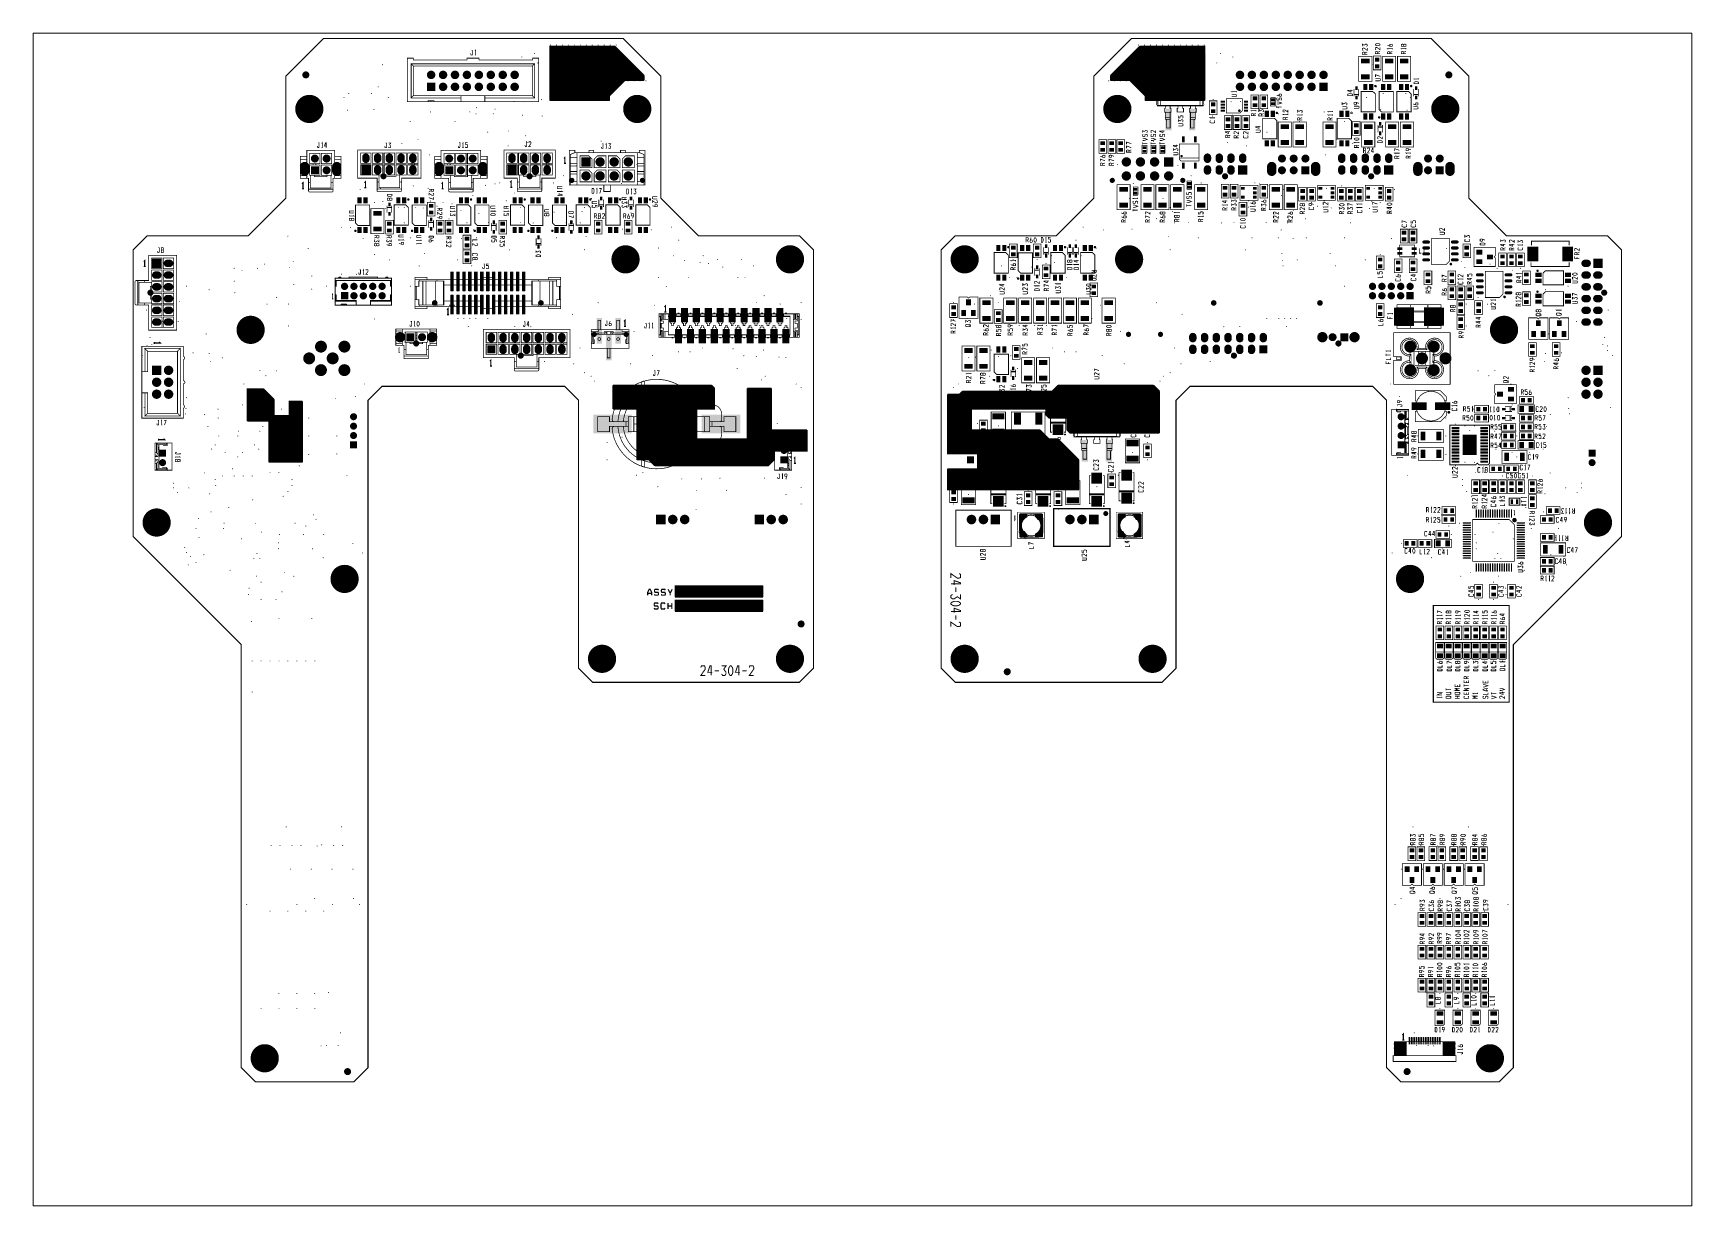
# Paper-space layout 'Layout1' of a CAD drawing. Extents: x 1.17 to 10.52, y 0.83 to 7.44.
# The model-space entities are those that its viewports show. They can reach past a viewport. Long polylines and large blocks are cut down to what shows.
import ezdxf

# ---------------------------------------------------------------- set-up
doc = ezdxf.new("R2010")
doc.units = 0
doc.header["$MEASUREMENT"] = 0
doc.layers.get('0').update_dxf_attribs({"linetype": 'CONTINUOUS'})
for name, color, linetype in [('22-304-2_DRL', 1, 'CONTINUOUS'), ('22-304-2_SMB', 254, 'CONTINUOUS'), ('22-304-2_SMT', 254, 'CONTINUOUS'), ('22-304-2_SSB', 1, 'CONTINUOUS'), ('22-304-2_SST', 1, 'CONTINUOUS'), ('THRUHOLE_NPT', 15, 'CONTINUOUS'), ('THRUHOLE_TAP', 7, 'CONTINUOUS')]:
    doc.layers.add(name, color=color, linetype=linetype)

# ---------------------------------------------------------------- blocks, each defined once
blk = doc.blocks.new('ROUND_9')
at = {"const_width": 0.65024}
blk.add_lwpolyline([(-0.32512, 0, 1), (0.32512, 0, 1)], format="xyb", close=True, dxfattribs=at)
blk = doc.blocks.new('ROUND_14')
at = {"const_width": 0.59944}
blk.add_lwpolyline([(-0.29972, 0, 1), (0.29972, 0, 1)], format="xyb", close=True, dxfattribs=at)
blk = doc.blocks.new('ROUND_16')
at = {"const_width": 0.54991}
blk.add_lwpolyline([(-0.274954, 0, 1), (0.274954, 0, 1)], format="xyb", close=True, dxfattribs=at)
blk = doc.blocks.new('ROUND_35')
at = {"const_width": 0.40005}
blk.add_lwpolyline([(-0.200024, 0, 1), (0.200024, 0, 1)], format="xyb", close=True, dxfattribs=at)
blk = doc.blocks.new('ROUND_83')
at = {"const_width": 1.6002}
blk.add_lwpolyline([(-0.8001, 0, 1), (0.8001, 0, 1)], format="xyb", close=True, dxfattribs=at)
blk = doc.blocks.new('ROUND_84')
at = {"const_width": 0.44958}
blk.add_lwpolyline([(-0.22479, 0, 1), (0.22479, 0, 1)], format="xyb", close=True, dxfattribs=at)
blk = doc.blocks.new('ROUND_85')
at = {"const_width": 0.8001}
blk.add_lwpolyline([(-0.40005, 0, 1), (0.40005, 0, 1)], format="xyb", close=True, dxfattribs=at)
blk = doc.blocks.new('ROUND_86')
at = {"const_width": 0.10033}
blk.add_lwpolyline([(-0.050164, 0, 1), (0.050164, 0, 1)], format="xyb", close=True, dxfattribs=at)
blk = doc.blocks.new('ROUND_87')
at = {"const_width": 0.10033}
blk.add_lwpolyline([(-0.050164, 0, 1), (0.050164, 0, 1)], format="xyb", close=True, dxfattribs=at)
blk = doc.blocks.new('ROUND_88')
at = {"const_width": 0.10033}
blk.add_lwpolyline([(-0.050164, 0, 1), (0.050164, 0, 1)], format="xyb", close=True, dxfattribs=at)
blk = doc.blocks.new('ROUND_1')
at = {"const_width": 2.99974}
blk.add_lwpolyline([(-1.49987, 0, 1), (1.49987, 0, 1)], format="xyb", close=True, dxfattribs=at)
blk = doc.blocks.new('RECTANGLE_3')
blk.add_solid([(0.4826, 0.4064), (0.4826, -0.4064), (-0.4826, 0.4064), (-0.4826, -0.4064)])
blk = doc.blocks.new('RECTANGLE_4')
blk.add_solid([(0.25019, 0.40005), (0.25019, -0.40005), (-0.25019, 0.40005), (-0.25019, -0.40005)])
blk = doc.blocks.new('ROUND_5')
at = {"const_width": 1.27}
blk.add_lwpolyline([(-0.635, 0, 1), (0.635, 0, 1)], format="xyb", close=True, dxfattribs=at)
blk = doc.blocks.new('ROUND_6')
at = {"const_width": 0.90043}
blk.add_lwpolyline([(-0.450214, 0, 1), (0.450214, 0, 1)], format="xyb", close=True, dxfattribs=at)
blk = doc.blocks.new('SQUARE_7')
blk.add_solid([(0.90043, 0.90043), (0.90043, -0.90043), (-0.90043, 0.90043), (-0.90043, -0.90043)])
blk = doc.blocks.new('OBLONG_8')
at = {"const_width": 1.5748}
blk.add_lwpolyline([(0, 0.2286), (0, -0.2286)], dxfattribs=at)
at = {"const_width": 0.7874}
for points in [[(-0.3937, 0.2286, 1), (0.3937, 0.2286, 1)], [(-0.3937, -0.2286, 1), (0.3937, -0.2286, 1)]]:
    blk.add_lwpolyline(points, format="xyb", close=True, dxfattribs=at)
blk = doc.blocks.new('SQUARE_10')
blk.add_solid([(0.99949, 0.99949), (0.99949, -0.99949), (-0.99949, 0.99949), (-0.99949, -0.99949)])
blk = doc.blocks.new('SQUARE_13')
blk.add_solid([(0.84963, 0.84963), (0.84963, -0.84963), (-0.84963, 0.84963), (-0.84963, -0.84963)])
blk = doc.blocks.new('RECTANGLE_15')
blk.add_solid([(0.36957, 2.0447), (0.36957, -2.0447), (-0.36957, 2.0447), (-0.36957, -2.0447)])
blk = doc.blocks.new('RECTANGLE_17')
blk.add_solid([(0.59944, 2.74955), (0.59944, -2.74955), (-0.59944, 2.74955), (-0.59944, -2.74955)])
blk = doc.blocks.new('RECTANGLE_18')
blk.add_solid([(4.09956, 2.00025), (4.09956, -2.00025), (-4.09956, 2.00025), (-4.09956, -2.00025)])
blk = doc.blocks.new('OBLONG_19')
at = {"const_width": 1.5748}
blk.add_lwpolyline([(0.2286, 0), (-0.2286, 0)], dxfattribs=at)
at = {"const_width": 0.7874}
for points in [[(-0.6223, 0, 1), (0.1651, 0, 1)], [(-0.1651, 0, 1), (0.6223, 0, 1)]]:
    blk.add_lwpolyline(points, format="xyb", close=True, dxfattribs=at)
blk = doc.blocks.new('SQUARE_20')
blk.add_solid([(0.7493, 0.7493), (0.7493, -0.7493), (-0.7493, 0.7493), (-0.7493, -0.7493)])
blk = doc.blocks.new('ROUND_21')
at = {"const_width": 0.7493}
blk.add_lwpolyline([(-0.37465, 0, 1), (0.37465, 0, 1)], format="xyb", close=True, dxfattribs=at)
blk = doc.blocks.new('ROUND_22')
at = {"const_width": 1.09982}
blk.add_lwpolyline([(-0.54991, 0, 1), (0.54991, 0, 1)], format="xyb", close=True, dxfattribs=at)
blk = doc.blocks.new('ROUND_25')
at = {"const_width": 0.84963}
blk.add_lwpolyline([(-0.424814, 0, 1), (0.424814, 0, 1)], format="xyb", close=True, dxfattribs=at)
blk = doc.blocks.new('RECTANGLE_26')
blk.add_solid([(0.75946, 1.52527), (0.75946, -1.52527), (-0.75946, 1.52527), (-0.75946, -1.52527)])
blk = doc.blocks.new('ROUND_27')
at = {"const_width": 0.7747}
blk.add_lwpolyline([(-0.38735, 0, 1), (0.38735, 0, 1)], format="xyb", close=True, dxfattribs=at)
blk = doc.blocks.new('SQUARE_28')
blk.add_solid([(0.7747, 0.7747), (0.7747, -0.7747), (-0.7747, 0.7747), (-0.7747, -0.7747)])
blk = doc.blocks.new('ROUND_29')
at = {"const_width": 0.99949}
blk.add_lwpolyline([(-0.499744, 0, 1), (0.499744, 0, 1)], format="xyb", close=True, dxfattribs=at)
blk = doc.blocks.new('OBLONG_30')
at = {"const_width": 1.99898}
blk.add_lwpolyline([(0, 0.50038), (0, -0.50038)], dxfattribs=at)
at = {"const_width": 0.99949}
for points in [[(-0.499744, 0.50038, 1), (0.499744, 0.50038, 1)], [(-0.499744, -0.50038, 1), (0.499744, -0.50038, 1)]]:
    blk.add_lwpolyline(points, format="xyb", close=True, dxfattribs=at)
blk = doc.blocks.new('RECTANGLE_31')
blk.add_solid([(0.9017, 0.508), (0.9017, -0.508), (-0.9017, 0.508), (-0.9017, -0.508)])
blk = doc.blocks.new('RECTANGLE_32')
blk.add_solid([(0.44958, 0.65024), (0.44958, -0.65024), (-0.44958, 0.65024), (-0.44958, -0.65024)])
blk = doc.blocks.new('ROUND_33')
at = {"const_width": 1.016}
blk.add_lwpolyline([(-0.508, 0, 1), (0.508, 0, 1)], format="xyb", close=True, dxfattribs=at)
blk = doc.blocks.new('SQUARE_34')
blk.add_solid([(1.01473, 1.01473), (1.01473, -1.01473), (-1.01473, 1.01473), (-1.01473, -1.01473)])
blk = doc.blocks.new('ROUND_80')
at = {"const_width": 0.10033}
blk.add_lwpolyline([(-0.050164, 0, 1), (0.050164, 0, 1)], format="xyb", close=True, dxfattribs=at)
blk = doc.blocks.new('RECTANGLE_45')
blk.add_solid([(0.51308, 0.63627), (0.51308, -0.63627), (-0.51308, 0.63627), (-0.51308, -0.63627)])
blk = doc.blocks.new('RECTANGLE_46')
blk.add_solid([(1.6002, 0.8001), (1.6002, -0.8001), (-1.6002, 0.8001), (-1.6002, -0.8001)])
blk = doc.blocks.new('RECTANGLE_47')
blk.add_solid([(0.4064, 0.4826), (0.4064, -0.4826), (-0.4064, 0.4826), (-0.4064, -0.4826)])
blk = doc.blocks.new('RECTANGLE_48')
blk.add_solid([(0.508, 0.9017), (0.508, -0.9017), (-0.508, 0.9017), (-0.508, -0.9017)])
blk = doc.blocks.new('RECTANGLE_49')
blk.add_solid([(1.12522, 1.14935), (1.12522, -1.14935), (-1.12522, 1.14935), (-1.12522, -1.14935)])
blk = doc.blocks.new('RECTANGLE_50')
blk.add_solid([(1.30048, 0.6477), (1.30048, -0.6477), (-1.30048, 0.6477), (-1.30048, -0.6477)])
blk = doc.blocks.new('RECTANGLE_51')
blk.add_solid([(0.635, 0.508), (0.635, -0.508), (-0.635, 0.508), (-0.635, -0.508)])
blk = doc.blocks.new('RECTANGLE_52')
blk.add_solid([(0.40005, 0.25019), (0.40005, -0.25019), (-0.40005, 0.25019), (-0.40005, -0.25019)])
blk = doc.blocks.new('RECTANGLE_53')
blk.add_solid([(0.6985, 0.4445), (0.6985, -0.4445), (-0.6985, 0.4445), (-0.6985, -0.4445)])
blk = doc.blocks.new('RECTANGLE_54')
blk.add_solid([(0.63627, 0.51308), (0.63627, -0.51308), (-0.63627, 0.51308), (-0.63627, -0.51308)])
blk = doc.blocks.new('RECTANGLE_55')
blk.add_solid([(2.11963, 1.905), (2.11963, -1.905), (-2.11963, 1.905), (-2.11963, -1.905)])
blk = doc.blocks.new('RECTANGLE_56')
blk.add_solid([(1.14935, 1.5494), (1.14935, -1.5494), (-1.14935, 1.5494), (-1.14935, -1.5494)])
blk = doc.blocks.new('RECTANGLE_57')
blk.add_solid([(0.14986, 0.59944), (0.14986, -0.59944), (-0.14986, 0.59944), (-0.14986, -0.59944)])
blk = doc.blocks.new('RECTANGLE_58')
blk.add_solid([(1.35001, 1.49987), (1.35001, -1.49987), (-1.35001, 1.49987), (-1.35001, -1.49987)])
blk = doc.blocks.new('RECTANGLE_59')
blk.add_solid([(0.52451, 0.29972), (0.52451, -0.29972), (-0.52451, 0.29972), (-0.52451, -0.29972)])
blk = doc.blocks.new('RECTANGLE_61')
blk.add_solid([(0.508, 0.635), (0.508, -0.635), (-0.508, 0.635), (-0.508, -0.635)])
blk = doc.blocks.new('RECTANGLE_63')
blk.add_solid([(0.44958, 0.20955), (0.44958, -0.20955), (-0.44958, 0.20955), (-0.44958, -0.20955)])
blk = doc.blocks.new('OBLONG_64')
at = {"const_width": 0.65024}
blk.add_lwpolyline([(0.50038, 0), (-0.50038, 0)], dxfattribs=at)
at = {"const_width": 0.32512}
for points in [[(-0.66294, 0, 1), (-0.33782, 0, 1)], [(0.33782, 0, 1), (0.66294, 0, 1)]]:
    blk.add_lwpolyline(points, format="xyb", close=True, dxfattribs=at)
blk = doc.blocks.new('RECTANGLE_11')
blk.add_solid([(0.40005, 0.29972), (0.40005, -0.29972), (-0.40005, 0.29972), (-0.40005, -0.29972)])
blk = doc.blocks.new('RECTANGLE_12')
blk.add_solid([(0.65024, 0.44958), (0.65024, -0.44958), (-0.65024, 0.44958), (-0.65024, -0.44958)])
blk = doc.blocks.new('RECTANGLE_23')
blk.add_solid([(1.49987, 2.16027), (1.49987, -2.16027), (-1.49987, 2.16027), (-1.49987, -2.16027)])
blk = doc.blocks.new('RECTANGLE_24')
blk.add_solid([(0.82423, 0.22479), (0.82423, -0.22479), (-0.82423, 0.22479), (-0.82423, -0.22479)])
blk = doc.blocks.new('RECTANGLE_65')
blk.add_solid([(0.762, 1.27), (0.762, -1.27), (-0.762, 1.27), (-0.762, -1.27)])
blk = doc.blocks.new('SQUARE_66')
blk.add_solid([(3.5052, 3.5052), (3.5052, -3.5052), (-3.5052, 3.5052), (-3.5052, -3.5052)])
blk = doc.blocks.new('RECTANGLE_67')
blk.add_solid([(5.40004, 4.70027), (5.40004, -4.70027), (-5.40004, 4.70027), (-5.40004, -4.70027)])
blk = doc.blocks.new('RECTANGLE_68')
blk.add_solid([(0.67437, 2.29997), (0.67437, -2.29997), (-0.67437, 2.29997), (-0.67437, -2.29997)])
blk = doc.blocks.new('RECTANGLE_69')
blk.add_solid([(0.29972, 0.65024), (0.29972, -0.65024), (-0.29972, 0.65024), (-0.29972, -0.65024)])
blk = doc.blocks.new('OBLONG_70')
at = {"const_width": 0.2794}
blk.add_lwpolyline([(0.7493, 0), (-0.7493, 0)], dxfattribs=at)
at = {"const_width": 0.1397}
for points in [[(-0.81915, 0, 1), (-0.67945, 0, 1)], [(0.67945, 0, 1), (0.81915, 0, 1)]]:
    blk.add_lwpolyline(points, format="xyb", close=True, dxfattribs=at)
blk = doc.blocks.new('RECTANGLE_71')
blk.add_solid([(0.889, 0.1397), (0.889, -0.1397), (-0.889, 0.1397), (-0.889, -0.1397)])
blk = doc.blocks.new('OBLONG_72')
at = {"const_width": 0.2794}
blk.add_lwpolyline([(0, 0.7493), (0, -0.7493)], dxfattribs=at)
at = {"const_width": 0.1397}
for points in [[(-0.06985, 0.7493, 1), (0.06985, 0.7493, 1)], [(-0.06985, -0.7493, 1), (0.06985, -0.7493, 1)]]:
    blk.add_lwpolyline(points, format="xyb", close=True, dxfattribs=at)
blk = doc.blocks.new('RECTANGLE_73')
blk.add_solid([(0.1397, 0.889), (0.1397, -0.889), (-0.1397, 0.889), (-0.1397, -0.889)])
blk = doc.blocks.new('RECTANGLE_74')
blk.add_solid([(0.25019, 0.50038), (0.25019, -0.50038), (-0.25019, 0.50038), (-0.25019, -0.50038)])
blk = doc.blocks.new('ROUND_77')
at = {"const_width": 0.0762}
blk.add_lwpolyline([(-0.0381, 0, 1), (0.0381, 0, 1)], format="xyb", close=True, dxfattribs=at)

msp = doc.modelspace()

# ---------------------------------------------------------------- linework, layer by layer
at = {"layer": '22-304-2_DRL', "const_width": 0.254}
for points in [[(42.78, -90.73), (42.78, 51.27), (45.78, 54.27), (84.58, 54.27), (87.58, 51.27), (87.58, -5.73), (90.58, -8.73), (134.58, -8.73), (137.58, -5.73), (137.58, 83.27), (134.58, 86.27), (113.08, 86.27), (105.08, 94.27), (105.08, 120.27), (97.08, 128.27), (33.28, 128.27), (25.28, 120.27), (25.28, 94.27), (17.28, 86.27), (-4.22, 86.27), (-7.22, 83.27), (-7.22, 22.27), (15.78, -0.73), (15.78, -90.73), (18.78, -93.73), (39.78, -93.73), (42.78, -90.73)], [(259.56, -90.73), (259.56, 51.27), (256.56, 54.27), (217.76, 54.27), (214.76, 51.27), (214.76, -5.73), (211.76, -8.73), (167.76, -8.73), (164.76, -5.73), (164.76, 83.27), (167.76, 86.27), (189.26, 86.27), (197.26, 94.27), (197.26, 120.27), (205.26, 128.27), (269.06, 128.27), (277.06, 120.27), (277.06, 94.27), (285.06, 86.27), (306.56, 86.27), (309.56, 83.27), (309.56, 22.27), (286.56, -0.73), (286.56, -90.73), (283.56, -93.73), (262.56, -93.73), (259.56, -90.73)]]:
    msp.add_lwpolyline(points, dxfattribs=at)
at = {"layer": '22-304-2_SMB'}
for points, const_width in [([(207.03, 126.62), (200.8, 120.39)], 0.254), ([(203.85, 123.44), (203.85, 119.38)], 0.254), ([(204.03, 123.62), (220.87, 123.62)], 0.254), ([(204.08, 123.67), (204.08, 119.38)], 0.254), ([(204.26, 123.85), (220.87, 123.85)], 0.254), ([(204.31, 123.9), (204.31, 119.38)], 0.254), ([(204.49, 124.08), (220.87, 124.08)], 0.254), ([(204.54, 124.13), (204.54, 119.38)], 0.254), ([(204.71, 124.31), (220.87, 124.31)], 0.254), ([(204.76, 124.36), (204.76, 119.38)], 0.254), ([(204.94, 124.53), (220.87, 124.53)], 0.254), ([(204.99, 124.59), (204.99, 119.25)], 0.254), ([(205.17, 124.76), (220.87, 124.76)], 0.254), ([(205.22, 124.81), (205.22, 119.02)], 0.254), ([(205.4, 124.99), (220.87, 124.99)], 0.254), ([(205.45, 125.04), (205.45, 118.79)], 0.254), ([(205.63, 125.22), (220.87, 125.22)], 0.254), ([(205.68, 125.27), (205.68, 118.57)], 0.254), ([(205.86, 125.45), (220.87, 125.45)], 0.254), ([(205.91, 125.5), (205.91, 118.34)], 0.254), ([(206.09, 125.68), (220.87, 125.68)], 0.254), ([(206.14, 125.73), (206.14, 118.11)], 0.254), ([(206.31, 125.91), (220.87, 125.91)], 0.254), ([(206.37, 125.96), (206.37, 117.88)], 0.254), ([(206.54, 126.13), (220.87, 126.13)], 0.254), ([(206.59, 126.19), (206.59, 117.65)], 0.254), ([(206.77, 126.36), (220.87, 126.36)], 0.254), ([(206.82, 126.41), (206.82, 117.42)], 0.254), ([(207, 126.59), (220.87, 126.59)], 0.254), ([(207.03, 126.62), (220.87, 126.62), (220.87, 115.06)], 0.254), ([(207.05, 126.62), (207.05, 117.19)], 0.254), ([(207.28, 126.62), (207.28, 116.97)], 0.254), ([(207.51, 126.62), (207.51, 116.74)], 0.254), ([(207.74, 126.62), (207.74, 116.51)], 0.254), ([(207.97, 126.62), (207.97, 116.28)], 0.254), ([(208.19, 126.62), (208.19, 115.06)], 0.254), ([(208.42, 126.62), (208.42, 115.06)], 0.254), ([(208.65, 126.62), (208.65, 115.06)], 0.254), ([(208.88, 126.62), (208.88, 115.06)], 0.254), ([(209.11, 126.62), (209.11, 115.06)], 0.254), ([(209.34, 126.62), (209.34, 115.06)], 0.254), ([(209.57, 126.62), (209.57, 115.06)], 0.254), ([(209.79, 126.62), (209.79, 115.06)], 0.254), ([(210.02, 126.62), (210.02, 115.06)], 0.254), ([(210.25, 126.62), (210.25, 115.06)], 0.254), ([(210.48, 126.62), (210.48, 115.06)], 0.254), ([(210.71, 126.62), (210.71, 115.06)], 0.254), ([(210.94, 126.62), (210.94, 115.06)], 0.254), ([(211.17, 126.62), (211.17, 115.06)], 0.254), ([(211.39, 126.62), (211.39, 115.06)], 0.254), ([(211.62, 126.62), (211.62, 115.06)], 0.254), ([(211.85, 126.62), (211.85, 115.06)], 0.254), ([(212.08, 126.62), (212.08, 115.06)], 0.254), ([(212.31, 126.62), (212.31, 115.06)], 0.254), ([(212.54, 126.62), (212.54, 115.06)], 0.254), ([(212.77, 126.62), (212.77, 115.06)], 0.254), ([(212.99, 126.62), (212.99, 115.06)], 0.254), ([(213.22, 126.62), (213.22, 115.06)], 0.254), ([(213.45, 126.62), (213.45, 115.06)], 0.254), ([(213.68, 126.62), (213.68, 115.06)], 0.254), ([(213.91, 126.62), (213.91, 115.06)], 0.254), ([(214.14, 126.62), (214.14, 115.06)], 0.254), ([(214.37, 126.62), (214.37, 115.06)], 0.254), ([(214.59, 126.62), (214.59, 115.06)], 0.254), ([(214.82, 126.62), (214.82, 115.06)], 0.254), ([(215.05, 126.62), (215.05, 115.06)], 0.254), ([(215.28, 126.62), (215.28, 115.06)], 0.254), ([(215.51, 126.62), (215.51, 115.06)], 0.254), ([(215.74, 126.62), (215.74, 115.06)], 0.254), ([(215.97, 126.62), (215.97, 115.06)], 0.254), ([(216.19, 126.62), (216.19, 115.06)], 0.254), ([(216.42, 126.62), (216.42, 115.06)], 0.254), ([(216.65, 126.62), (216.65, 115.06)], 0.254), ([(216.88, 126.62), (216.88, 115.06)], 0.254), ([(217.11, 126.62), (217.11, 115.06)], 0.254), ([(217.34, 126.62), (217.34, 115.06)], 0.254), ([(217.57, 126.62), (217.57, 115.06)], 0.254), ([(217.8, 126.62), (217.8, 115.06)], 0.254), ([(218.02, 126.62), (218.02, 115.06)], 0.254), ([(218.25, 126.62), (218.25, 115.06)], 0.254), ([(218.48, 126.62), (218.48, 115.06)], 0.254), ([(218.71, 126.62), (218.71, 115.06)], 0.254), ([(218.94, 126.62), (218.94, 115.06)], 0.254), ([(219.17, 126.62), (219.17, 115.06)], 0.254), ([(219.4, 126.62), (219.4, 115.06)], 0.254), ([(219.62, 126.62), (219.62, 115.06)], 0.254), ([(219.85, 126.62), (219.85, 115.06)], 0.254), ([(220.08, 126.62), (220.08, 115.06)], 0.254), ([(220.31, 126.62), (220.31, 115.06)], 0.254), ([(220.54, 126.62), (220.54, 115.06)], 0.254), ([(220.77, 126.62), (220.77, 115.06)], 0.254), ([(200.8, 120.39), (200.8, 119.38)], 0.254), ([(200.8, 120.19), (220.87, 120.19)], 0.254), ([(200.8, 119.96), (220.87, 119.96)], 0.254), ([(200.83, 120.42), (220.87, 120.42)], 0.254), ([(200.88, 120.47), (200.88, 119.38)], 0.254), ([(201.06, 120.65), (220.87, 120.65)], 0.254), ([(201.11, 120.7), (201.11, 119.38)], 0.254), ([(201.29, 120.88), (220.87, 120.88)], 0.254), ([(201.34, 120.93), (201.34, 119.38)], 0.254), ([(201.51, 121.11), (220.87, 121.11)], 0.254), ([(201.56, 121.16), (201.56, 119.38)], 0.254), ([(201.74, 121.33), (220.87, 121.33)], 0.254), ([(201.79, 121.38), (201.79, 119.38)], 0.254), ([(201.97, 121.56), (220.87, 121.56)], 0.254), ([(202.02, 121.61), (202.02, 119.38)], 0.254), ([(202.2, 121.79), (220.87, 121.79)], 0.254), ([(202.25, 121.84), (202.25, 119.38)], 0.254), ([(202.43, 122.02), (220.87, 122.02)], 0.254), ([(202.48, 122.07), (202.48, 119.38)], 0.254), ([(202.66, 122.25), (220.87, 122.25)], 0.254), ([(202.71, 122.3), (202.71, 119.38)], 0.254), ([(202.89, 122.48), (220.87, 122.48)], 0.254), ([(202.94, 122.53), (202.94, 119.38)], 0.254), ([(203.11, 122.71), (220.87, 122.71)], 0.254), ([(203.16, 122.76), (203.16, 119.38)], 0.254), ([(203.34, 122.93), (220.87, 122.93)], 0.254), ([(203.39, 122.98), (203.39, 119.38)], 0.254), ([(203.57, 123.16), (220.87, 123.16)], 0.254), ([(203.62, 123.21), (203.62, 119.38)], 0.254), ([(203.8, 123.39), (220.87, 123.39)], 0.254), ([(200.8, 119.73), (220.87, 119.73)], 0.254), ([(200.8, 119.51), (220.87, 119.51)], 0.254), ([(200.8, 119.38), (204.87, 119.38)], 0.254), ([(204.87, 119.38), (208.17, 116.08)], 0.254), ([(204.97, 119.28), (220.87, 119.28)], 0.254), ([(205.2, 119.05), (220.87, 119.05)], 0.254), ([(205.43, 118.82), (220.87, 118.82)], 0.254), ([(205.65, 118.59), (220.87, 118.59)], 0.254), ([(205.88, 118.36), (220.87, 118.36)], 0.254), ([(206.11, 118.13), (220.87, 118.13)], 0.254), ([(206.34, 117.9), (220.87, 117.9)], 0.254), ([(206.57, 117.68), (220.87, 117.68)], 0.254), ([(206.8, 117.45), (220.87, 117.45)], 0.254), ([(207.03, 117.22), (220.87, 117.22)], 0.254), ([(207.25, 116.99), (220.87, 116.99)], 0.254), ([(207.48, 116.76), (220.87, 116.76)], 0.254), ([(207.71, 116.53), (220.87, 116.53)], 0.254), ([(207.94, 116.3), (220.87, 116.3)], 0.254), ([(208.17, 116.08), (208.17, 115.06)], 0.254), ([(208.17, 116.08), (220.87, 116.08)], 0.254), ([(208.17, 115.85), (220.87, 115.85)], 0.254), ([(208.17, 115.62), (220.87, 115.62)], 0.254), ([(208.17, 115.39), (220.87, 115.39)], 0.254), ([(208.17, 115.16), (220.87, 115.16)], 0.254), ([(208.17, 115.06), (220.87, 115.06)], 0.254), ([(169.31, 53.21), (168.67, 52.58)], 0.254), ([(169.05, 52.96), (169.05, 39.88)], 0.254), ([(169.1, 53.01), (211.22, 53.01)], 0.254), ([(169.28, 53.19), (169.28, 39.88)], 0.254), ([(169.31, 53.21), (188.36, 53.21)], 0.254), ([(169.51, 53.21), (169.51, 39.88)], 0.254), ([(169.74, 53.21), (169.74, 39.88)], 0.254), ([(169.97, 53.21), (169.97, 39.88)], 0.254), ([(170.2, 53.21), (170.2, 39.88)], 0.254), ([(170.42, 53.21), (170.42, 39.88)], 0.254), ([(170.65, 53.21), (170.65, 39.88)], 0.254), ([(170.88, 53.21), (170.88, 39.88)], 0.254), ([(171.11, 53.21), (171.11, 39.88)], 0.254), ([(171.34, 53.21), (171.34, 49.4)], 0.254), ([(171.57, 53.21), (171.57, 49.4)], 0.254), ([(171.8, 53.21), (171.8, 49.4)], 0.254), ([(172.02, 53.21), (172.02, 49.4)], 0.254), ([(172.25, 53.21), (172.25, 49.4)], 0.254), ([(172.48, 53.21), (172.48, 49.4)], 0.254), ([(172.71, 53.21), (172.71, 49.4)], 0.254), ([(172.94, 53.21), (172.94, 49.4)], 0.254), ([(173.17, 53.21), (173.17, 49.4)], 0.254), ([(173.4, 53.21), (173.4, 49.4)], 0.254), ([(173.62, 53.21), (173.62, 49.4)], 0.254), ([(173.85, 53.21), (173.85, 49.4)], 0.254), ([(174.08, 53.21), (174.08, 49.4)], 0.254), ([(174.31, 53.21), (174.31, 49.4)], 0.254), ([(174.54, 53.21), (174.54, 49.4)], 0.254), ([(174.77, 53.21), (174.77, 49.4)], 0.254), ([(175, 53.21), (175, 49.4)], 0.254), ([(175.22, 53.21), (175.22, 49.4)], 0.254), ([(175.45, 53.21), (175.45, 49.4)], 0.254), ([(175.68, 53.21), (175.68, 49.4)], 0.254), ([(175.91, 53.21), (175.91, 49.4)], 0.254), ([(176.14, 53.21), (176.14, 49.4)], 0.254), ([(176.37, 53.21), (176.37, 49.4)], 0.254), ([(176.6, 53.21), (176.6, 49.4)], 0.254), ([(176.82, 53.21), (176.82, 49.4)], 0.254), ([(177.05, 53.21), (177.05, 49.4)], 0.254), ([(177.28, 53.21), (177.28, 49.4)], 0.254), ([(177.51, 53.21), (177.51, 49.4)], 0.254), ([(177.74, 53.21), (177.74, 49.4)], 0.254), ([(177.97, 53.21), (177.97, 49.4)], 0.254), ([(178.2, 53.21), (178.2, 49.4)], 0.254), ([(178.43, 53.21), (178.43, 49.4)], 0.254), ([(178.65, 53.21), (178.65, 49.4)], 0.254), ([(178.88, 53.21), (178.88, 49.4)], 0.254), ([(179.11, 53.21), (179.11, 49.4)], 0.254), ([(179.34, 53.21), (179.34, 49.4)], 0.254), ([(179.57, 53.21), (179.57, 49.4)], 0.254), ([(179.8, 53.21), (179.8, 49.4)], 0.254), ([(180.03, 53.21), (180.03, 49.4)], 0.254), ([(180.25, 53.21), (180.25, 49.4)], 0.254), ([(180.48, 53.21), (180.48, 49.4)], 0.254), ([(180.71, 53.21), (180.71, 49.4)], 0.254), ([(180.94, 53.21), (180.94, 49.4)], 0.254), ([(181.17, 53.21), (181.17, 49.4)], 0.254), ([(181.4, 53.21), (181.4, 49.4)], 0.254), ([(181.63, 53.21), (181.63, 49.4)], 0.254), ([(181.85, 53.21), (181.85, 49.4)], 0.254), ([(182.08, 53.21), (182.08, 49.4)], 0.254), ([(182.31, 53.21), (182.31, 49.4)], 0.254), ([(182.54, 53.21), (182.54, 49.4)], 0.254), ([(182.77, 53.21), (182.77, 49.4)], 0.254), ([(183, 53.21), (183, 49.4)], 0.254), ([(183.23, 53.21), (183.23, 49.4)], 0.254), ([(183.45, 53.21), (183.45, 49.4)], 0.254), ([(183.68, 53.21), (183.68, 49.4)], 0.254), ([(183.91, 53.21), (183.91, 49.4)], 0.254), ([(184.14, 53.21), (184.14, 49.4)], 0.254), ([(184.37, 53.21), (184.37, 49.4)], 0.254), ([(184.6, 53.21), (184.6, 49.4)], 0.254), ([(184.83, 53.21), (184.83, 49.4)], 0.254), ([(185.05, 53.21), (185.05, 49.4)], 0.254), ([(185.28, 53.21), (185.28, 49.4)], 0.254), ([(185.51, 53.21), (185.51, 49.4)], 0.254), ([(185.74, 53.21), (185.74, 49.4)], 0.254), ([(185.97, 53.21), (185.97, 49.4)], 0.254), ([(186.2, 53.21), (186.2, 49.4)], 0.254), ([(186.43, 53.21), (186.43, 49.4)], 0.254), ([(186.65, 53.21), (186.65, 49.4)], 0.254), ([(186.88, 53.21), (186.88, 49.4)], 0.254), ([(187.11, 53.21), (187.11, 48.11)], 0.254), ([(187.34, 53.21), (187.34, 47.88)], 0.254), ([(187.57, 53.21), (187.57, 47.65)], 0.254), ([(187.8, 53.21), (187.8, 47.5)], 0.254), ([(188.03, 53.21), (188.03, 47.5)], 0.254), ([(188.25, 53.21), (188.25, 47.5)], 0.254), ([(189.63, 54.48), (188.36, 53.21)], 0.254), ([(188.38, 53.24), (211.19, 53.24)], 0.254), ([(188.48, 53.34), (188.48, 47.5)], 0.254), ([(188.61, 53.47), (210.96, 53.47)], 0.254), ([(188.71, 53.57), (188.71, 47.5)], 0.254), ([(188.84, 53.69), (210.73, 53.69)], 0.254), ([(188.94, 53.8), (188.94, 47.5)], 0.254), ([(189.07, 53.92), (210.51, 53.92)], 0.254), ([(189.17, 54.02), (189.17, 47.5)], 0.254), ([(189.3, 54.15), (210.28, 54.15)], 0.254), ([(189.4, 54.25), (189.4, 47.5)], 0.254), ([(189.52, 54.38), (210.05, 54.38)], 0.254), ([(189.63, 54.48), (209.95, 54.48)], 0.254), ([(189.63, 54.48), (189.63, 47.5)], 0.254), ([(189.86, 54.48), (189.86, 47.5)], 0.254), ([(190.08, 54.48), (190.08, 47.5)], 0.254), ([(190.31, 54.48), (190.31, 47.5)], 0.254), ([(190.54, 54.48), (190.54, 47.5)], 0.254), ([(190.77, 54.48), (190.77, 47.5)], 0.254), ([(191, 54.48), (191, 47.5)], 0.254), ([(191.23, 54.48), (191.23, 47.5)], 0.254), ([(191.46, 54.48), (191.46, 47.5)], 0.254), ([(191.68, 54.48), (191.68, 44.8)], 0.254), ([(191.91, 54.48), (191.91, 44.58)], 0.254), ([(192.14, 54.48), (192.14, 44.35)], 0.254), ([(192.37, 54.48), (192.37, 44.32)], 0.254), ([(192.6, 54.48), (192.6, 44.32)], 0.254), ([(192.83, 54.48), (192.83, 44.32)], 0.254), ([(193.06, 54.48), (193.06, 44.32)], 0.254), ([(193.28, 54.48), (193.28, 44.32)], 0.254), ([(193.51, 54.48), (193.51, 44.32)], 0.254), ([(193.74, 54.48), (193.74, 44.32)], 0.254), ([(193.97, 54.48), (193.97, 44.32)], 0.254), ([(194.2, 54.48), (194.2, 44.32)], 0.254), ([(194.43, 54.48), (194.43, 44.32)], 0.254), ([(194.66, 54.48), (194.66, 44.32)], 0.254), ([(194.88, 54.48), (194.88, 44.32)], 0.254), ([(195.11, 54.48), (195.11, 44.32)], 0.254), ([(195.34, 54.48), (195.34, 44.32)], 0.254), ([(195.57, 54.48), (195.57, 44.32)], 0.254), ([(195.8, 54.48), (195.8, 44.32)], 0.254), ([(196.03, 54.48), (196.03, 44.32)], 0.254), ([(196.26, 54.48), (196.26, 44.32)], 0.254), ([(196.48, 54.48), (196.48, 44.32)], 0.254), ([(196.71, 54.48), (196.71, 44.32)], 0.254), ([(196.94, 54.48), (196.94, 44.32)], 0.254), ([(197.17, 54.48), (197.17, 44.32)], 0.254), ([(197.4, 54.48), (197.4, 44.32)], 0.254), ([(197.63, 54.48), (197.63, 44.32)], 0.254), ([(197.86, 54.48), (197.86, 44.32)], 0.254), ([(198.08, 54.48), (198.08, 44.32)], 0.254), ([(198.31, 54.48), (198.31, 44.32)], 0.254), ([(198.54, 54.48), (198.54, 44.32)], 0.254), ([(198.77, 54.48), (198.77, 44.32)], 0.254), ([(199, 54.48), (199, 44.32)], 0.254), ([(199.23, 54.48), (199.23, 44.32)], 0.254), ([(199.46, 54.48), (199.46, 44.32)], 0.254), ([(199.68, 54.48), (199.68, 44.32)], 0.254), ([(199.91, 54.48), (199.91, 44.32)], 0.254), ([(200.14, 54.48), (200.14, 44.32)], 0.254), ([(200.37, 54.48), (200.37, 44.32)], 0.254), ([(200.6, 54.48), (200.6, 44.32)], 0.254), ([(200.83, 54.48), (200.83, 44.32)], 0.254), ([(201.06, 54.48), (201.06, 44.32)], 0.254), ([(201.29, 54.48), (201.29, 44.32)], 0.254), ([(201.51, 54.48), (201.51, 44.32)], 0.254), ([(201.74, 54.48), (201.74, 44.32)], 0.254), ([(201.97, 54.48), (201.97, 44.32)], 0.254), ([(202.2, 54.48), (202.2, 44.32)], 0.254), ([(202.43, 54.48), (202.43, 44.32)], 0.254), ([(202.66, 54.48), (202.66, 44.32)], 0.254), ([(202.89, 54.48), (202.89, 44.32)], 0.254), ([(203.11, 54.48), (203.11, 44.32)], 0.254), ([(203.34, 54.48), (203.34, 44.32)], 0.254), ([(203.57, 54.48), (203.57, 44.32)], 0.254), ([(203.8, 54.48), (203.8, 44.32)], 0.254), ([(204.03, 54.48), (204.03, 44.32)], 0.254), ([(204.26, 54.48), (204.26, 44.32)], 0.254), ([(204.49, 54.48), (204.49, 44.32)], 0.254), ([(204.71, 54.48), (204.71, 44.32)], 0.254), ([(204.94, 54.48), (204.94, 44.32)], 0.254), ([(205.17, 54.48), (205.17, 44.32)], 0.254), ([(205.4, 54.48), (205.4, 44.32)], 0.254), ([(205.63, 54.48), (205.63, 44.32)], 0.254), ([(205.86, 54.48), (205.86, 44.32)], 0.254), ([(206.09, 54.48), (206.09, 44.32)], 0.254), ([(206.31, 54.48), (206.31, 44.32)], 0.254), ([(206.54, 54.48), (206.54, 44.32)], 0.254), ([(206.77, 54.48), (206.77, 44.32)], 0.254), ([(207, 54.48), (207, 44.32)], 0.254), ([(207.23, 54.48), (207.23, 44.32)], 0.254), ([(207.46, 54.48), (207.46, 44.32)], 0.254), ([(207.69, 54.48), (207.69, 44.32)], 0.254), ([(207.91, 54.48), (207.91, 44.32)], 0.254), ([(208.14, 54.48), (208.14, 44.32)], 0.254), ([(208.37, 54.48), (208.37, 44.32)], 0.254), ([(208.6, 54.48), (208.6, 44.32)], 0.254), ([(208.83, 54.48), (208.83, 44.32)], 0.254), ([(209.06, 54.48), (209.06, 44.32)], 0.254), ([(209.29, 54.48), (209.29, 44.32)], 0.254), ([(209.51, 54.48), (209.51, 44.32)], 0.254), ([(209.74, 54.48), (209.74, 44.32)], 0.254), ([(209.95, 54.48), (211.22, 53.21)], 0.254), ([(209.97, 54.46), (209.97, 44.32)], 0.254), ([(210.2, 54.23), (210.2, 44.32)], 0.254), ([(210.43, 54), (210.43, 44.32)], 0.254), ([(210.66, 53.77), (210.66, 44.32)], 0.254), ([(210.89, 53.54), (210.89, 44.32)], 0.254), ([(211.11, 53.31), (211.11, 44.32)], 0.254), ([(211.22, 53.21), (211.22, 44.32)], 0.254), ([(166.13, 52.58), (168.67, 52.58)], 0.254), ([(166.13, 52.58), (166.13, 39.88), (172.48, 39.88)], 0.254), ([(166.13, 52.55), (211.22, 52.55)], 0.254), ([(166.13, 52.32), (211.22, 52.32)], 0.254), ([(166.13, 52.09), (211.22, 52.09)], 0.254), ([(166.13, 51.86), (211.22, 51.86)], 0.254), ([(166.13, 51.64), (211.22, 51.64)], 0.254), ([(166.13, 51.41), (211.22, 51.41)], 0.254), ([(166.13, 51.18), (211.22, 51.18)], 0.254), ([(166.13, 50.95), (211.22, 50.95)], 0.254), ([(166.13, 50.72), (211.22, 50.72)], 0.254), ([(166.13, 50.49), (211.22, 50.49)], 0.254), ([(166.13, 50.26), (211.22, 50.26)], 0.254), ([(166.13, 50.04), (211.22, 50.04)], 0.254), ([(166.13, 49.81), (211.22, 49.81)], 0.254), ([(166.13, 49.58), (211.22, 49.58)], 0.254), ([(166.13, 49.35), (171.21, 49.35)], 0.254), ([(166.31, 52.58), (166.31, 39.88)], 0.254), ([(166.54, 52.58), (166.54, 39.88)], 0.254), ([(166.77, 52.58), (166.77, 39.88)], 0.254), ([(167, 52.58), (167, 39.88)], 0.254), ([(167.22, 52.58), (167.22, 39.88)], 0.254), ([(167.45, 52.58), (167.45, 39.88)], 0.254), ([(167.68, 52.58), (167.68, 39.88)], 0.254), ([(167.91, 52.58), (167.91, 39.88)], 0.254), ([(168.14, 52.58), (168.14, 39.88)], 0.254), ([(168.37, 52.58), (168.37, 39.88)], 0.254), ([(168.6, 52.58), (168.6, 39.88)], 0.254), ([(168.82, 52.73), (168.82, 39.88)], 0.254), ([(168.87, 52.78), (211.22, 52.78)], 0.254), ([(171.21, 49.4), (171.21, 44.96)], 0.254), ([(171.21, 49.4), (187.09, 49.4), (187.09, 48.13), (187.72, 47.5), (191.53, 47.5), (191.53, 44.96), (192.17, 44.32), (209.95, 44.32)], 0.254), ([(187.09, 49.35), (211.22, 49.35)], 0.254), ([(166.13, 49.12), (171.21, 49.12)], 0.254), ([(166.13, 48.89), (171.21, 48.89)], 0.254), ([(166.13, 48.66), (171.21, 48.66)], 0.254), ([(166.13, 48.44), (171.21, 48.44)], 0.254), ([(166.13, 48.21), (171.21, 48.21)], 0.254), ([(166.13, 47.98), (171.21, 47.98)], 0.254), ([(166.13, 47.75), (171.21, 47.75)], 0.254), ([(166.13, 47.52), (171.21, 47.52)], 0.254), ([(166.13, 47.29), (171.21, 47.29)], 0.254), ([(166.13, 47.06), (171.21, 47.06)], 0.254), ([(166.13, 46.84), (171.21, 46.84)], 0.254), ([(166.13, 46.61), (171.21, 46.61)], 0.254), ([(166.13, 46.38), (171.21, 46.38)], 0.254), ([(166.13, 46.15), (171.21, 46.15)], 0.254), ([(166.13, 45.92), (171.21, 45.92)], 0.254), ([(187.09, 49.12), (211.22, 49.12)], 0.254), ([(187.09, 48.89), (211.22, 48.89)], 0.254), ([(187.09, 48.66), (211.22, 48.66)], 0.254), ([(187.09, 48.44), (211.22, 48.44)], 0.254), ([(187.09, 48.21), (211.22, 48.21)], 0.254), ([(187.24, 47.98), (211.22, 47.98)], 0.254), ([(187.47, 47.75), (211.22, 47.75)], 0.254), ([(187.7, 47.52), (211.22, 47.52)], 0.254), ([(191.53, 47.29), (211.22, 47.29)], 0.254), ([(191.53, 47.06), (211.22, 47.06)], 0.254), ([(191.53, 46.84), (211.22, 46.84)], 0.254), ([(191.53, 46.61), (211.22, 46.61)], 0.254), ([(191.53, 46.38), (211.22, 46.38)], 0.254), ([(191.53, 46.15), (211.22, 46.15)], 0.254), ([(191.53, 45.92), (211.22, 45.92)], 0.254), ([(166.13, 45.69), (171.21, 45.69)], 0.254), ([(166.13, 45.46), (171.21, 45.46)], 0.254), ([(166.13, 45.24), (171.21, 45.24)], 0.254), ([(166.13, 45.01), (171.21, 45.01)], 0.254), ([(166.13, 44.78), (172.48, 44.78)], 0.254), ([(166.13, 44.55), (172.48, 44.55)], 0.254), ([(166.13, 44.32), (172.48, 44.32)], 0.254), ([(166.13, 44.09), (172.48, 44.09)], 0.254), ([(166.13, 43.86), (172.48, 43.86)], 0.254), ([(166.13, 43.64), (172.48, 43.64)], 0.254), ([(166.13, 43.41), (172.48, 43.41)], 0.254), ([(166.13, 43.18), (172.48, 43.18)], 0.254), ([(166.13, 42.95), (172.48, 42.95)], 0.254), ([(166.13, 42.72), (172.48, 42.72)], 0.254), ([(166.13, 42.49), (172.48, 42.49)], 0.254), ([(166.13, 42.26), (172.48, 42.26)], 0.254), ([(171.21, 44.96), (172.48, 44.96)], 0.254), ([(171.34, 44.96), (171.34, 39.88)], 0.254), ([(171.57, 44.96), (171.57, 39.88)], 0.254), ([(171.8, 44.96), (171.8, 39.88)], 0.254), ([(172.02, 44.96), (172.02, 39.88)], 0.254), ([(172.25, 44.96), (172.25, 39.88)], 0.254), ([(172.48, 44.96), (172.48, 39.88)], 0.254), ([(172.48, 44.96), (185.82, 44.96)], 0.254), ([(172.48, 44.96), (172.48, 36.7)], 0.254), ([(172.48, 44.93), (185.84, 44.93)], 0.254), ([(172.48, 44.7), (186.07, 44.7)], 0.254), ([(172.48, 44.47), (186.3, 44.47)], 0.254), ([(172.48, 44.24), (186.53, 44.24)], 0.254), ([(172.48, 44.02), (186.76, 44.02)], 0.254), ([(172.48, 43.79), (186.98, 43.79)], 0.254), ([(172.48, 43.56), (187.21, 43.56)], 0.254), ([(172.48, 43.33), (187.44, 43.33)], 0.254), ([(172.48, 43.1), (187.67, 43.1)], 0.254), ([(172.48, 42.87), (189.8, 42.87)], 0.254), ([(172.48, 42.64), (190.03, 42.64)], 0.254), ([(172.48, 42.42), (190.26, 42.42)], 0.254), ([(172.71, 44.96), (172.71, 32.26)], 0.254), ([(172.94, 44.96), (172.94, 32.26)], 0.254), ([(173.17, 44.96), (173.17, 32.26)], 0.254), ([(173.4, 44.96), (173.4, 32.26)], 0.254), ([(173.62, 44.96), (173.62, 32.26)], 0.254), ([(173.85, 44.96), (173.85, 32.26)], 0.254), ([(174.08, 44.96), (174.08, 32.26)], 0.254), ([(174.31, 44.96), (174.31, 32.26)], 0.254), ([(174.54, 44.96), (174.54, 32.26)], 0.254), ([(174.77, 44.96), (174.77, 32.26)], 0.254), ([(175, 44.96), (175, 32.26)], 0.254), ([(175.22, 44.96), (175.22, 32.26)], 0.254), ([(175.45, 44.96), (175.45, 32.26)], 0.254), ([(175.68, 44.96), (175.68, 32.26)], 0.254), ([(175.91, 44.96), (175.91, 32.26)], 0.254), ([(176.14, 44.96), (176.14, 32.26)], 0.254), ([(176.37, 44.96), (176.37, 32.26)], 0.254), ([(176.6, 44.96), (176.6, 32.26)], 0.254), ([(176.82, 44.96), (176.82, 32.26)], 0.254), ([(177.05, 44.96), (177.05, 32.26)], 0.254), ([(177.28, 44.96), (177.28, 32.26)], 0.254), ([(177.51, 44.96), (177.51, 32.26)], 0.254), ([(177.74, 44.96), (177.74, 32.26)], 0.254), ([(177.97, 44.96), (177.97, 32.26)], 0.254), ([(178.2, 44.96), (178.2, 32.26)], 0.254), ([(178.43, 44.96), (178.43, 32.26)], 0.254), ([(178.65, 44.96), (178.65, 32.26)], 0.254), ([(178.88, 44.96), (178.88, 32.26)], 0.254), ([(179.11, 44.96), (179.11, 32.26)], 0.254), ([(179.34, 44.96), (179.34, 32.26)], 0.254), ([(179.57, 44.96), (179.57, 32.26)], 0.254), ([(179.8, 44.96), (179.8, 32.26)], 0.254), ([(180.03, 44.96), (180.03, 32.26)], 0.254), ([(180.25, 44.96), (180.25, 32.26)], 0.254), ([(180.48, 44.96), (180.48, 32.26)], 0.254), ([(180.71, 44.96), (180.71, 32.26)], 0.254), ([(180.94, 44.96), (180.94, 32.26)], 0.254), ([(181.17, 44.96), (181.17, 32.26)], 0.254), ([(181.4, 44.96), (181.4, 32.26)], 0.254), ([(181.63, 44.96), (181.63, 32.26)], 0.254), ([(181.85, 44.96), (181.85, 32.26)], 0.254), ([(182.08, 44.96), (182.08, 32.26)], 0.254), ([(182.31, 44.96), (182.31, 32.26)], 0.254), ([(182.54, 44.96), (182.54, 32.26)], 0.254), ([(182.77, 44.96), (182.77, 32.26)], 0.254), ([(183, 44.96), (183, 32.26)], 0.254), ([(183.23, 44.96), (183.23, 32.26)], 0.254), ([(183.45, 44.96), (183.45, 32.26)], 0.254), ([(183.68, 44.96), (183.68, 32.26)], 0.254), ([(183.91, 44.96), (183.91, 32.26)], 0.254), ([(184.14, 44.96), (184.14, 32.26)], 0.254), ([(184.37, 44.96), (184.37, 32.26)], 0.254), ([(184.6, 44.96), (184.6, 32.26)], 0.254), ([(184.83, 44.96), (184.83, 32.26)], 0.254), ([(185.05, 44.96), (185.05, 32.26)], 0.254), ([(185.28, 44.96), (185.28, 32.26)], 0.254), ([(185.51, 44.96), (185.51, 32.26)], 0.254), ([(185.74, 44.96), (185.74, 32.26)], 0.254), ([(185.82, 44.96), (187.72, 43.05)], 0.254), ([(185.97, 44.8), (185.97, 32.26)], 0.254), ([(186.2, 44.58), (186.2, 32.26)], 0.254), ([(186.43, 44.35), (186.43, 32.26)], 0.254), ([(186.65, 44.12), (186.65, 32.26)], 0.254), ([(186.88, 43.89), (186.88, 32.26)], 0.254), ([(187.11, 43.66), (187.11, 32.26)], 0.254), ([(187.34, 43.43), (187.34, 32.26)], 0.254), ([(187.57, 43.2), (187.57, 32.26)], 0.254), ([(187.72, 43.05), (189.63, 43.05)], 0.254), ([(187.8, 43.05), (187.8, 32.26)], 0.254), ([(188.03, 43.05), (188.03, 32.26)], 0.254), ([(188.25, 43.05), (188.25, 32.26)], 0.254), ([(188.48, 43.05), (188.48, 32.26)], 0.254), ([(188.71, 43.05), (188.71, 32.26)], 0.254), ([(188.94, 43.05), (188.94, 32.26)], 0.254), ([(189.17, 43.05), (189.17, 32.26)], 0.254), ([(189.4, 43.05), (189.4, 32.26)], 0.254), ([(189.63, 43.05), (194.07, 38.61)], 0.254), ([(189.63, 43.05), (189.63, 32.26)], 0.254), ([(189.86, 42.82), (189.86, 32.26)], 0.254), ([(190.08, 42.59), (190.08, 32.26)], 0.254), ([(190.31, 42.37), (190.31, 32.26)], 0.254), ([(191.53, 45.69), (211.22, 45.69)], 0.254), ([(191.53, 45.46), (211.22, 45.46)], 0.254), ([(191.53, 45.24), (211.22, 45.24)], 0.254), ([(191.53, 45.01), (211.22, 45.01)], 0.254), ([(191.71, 44.78), (211.22, 44.78)], 0.254), ([(191.94, 44.55), (211.22, 44.55)], 0.254), ([(209.95, 44.32), (211.22, 44.32)], 0.254), ([(166.13, 42.04), (172.48, 42.04)], 0.254), ([(166.13, 41.81), (172.48, 41.81)], 0.254), ([(166.13, 41.58), (172.48, 41.58)], 0.254), ([(166.13, 41.35), (172.48, 41.35)], 0.254), ([(166.13, 41.12), (172.48, 41.12)], 0.254), ([(166.13, 40.89), (172.48, 40.89)], 0.254), ([(166.13, 40.66), (172.48, 40.66)], 0.254), ([(166.13, 40.43), (172.48, 40.43)], 0.254), ([(166.13, 40.21), (172.48, 40.21)], 0.254), ([(166.13, 39.98), (172.48, 39.98)], 0.254), ([(172.48, 42.19), (190.49, 42.19)], 0.254), ([(172.48, 41.96), (190.72, 41.96)], 0.254), ([(172.48, 41.73), (190.95, 41.73)], 0.254), ([(172.48, 41.5), (191.18, 41.5)], 0.254), ([(172.48, 41.27), (191.4, 41.27)], 0.254), ([(172.48, 41.04), (191.63, 41.04)], 0.254), ([(172.48, 40.82), (191.86, 40.82)], 0.254), ([(172.48, 40.59), (192.09, 40.59)], 0.254), ([(172.48, 40.36), (192.32, 40.36)], 0.254), ([(172.48, 40.13), (192.55, 40.13)], 0.254), ([(172.48, 39.9), (192.78, 39.9)], 0.254), ([(172.48, 39.67), (193, 39.67)], 0.254), ([(172.48, 39.44), (193.23, 39.44)], 0.254), ([(172.48, 39.22), (193.46, 39.22)], 0.254), ([(172.48, 38.99), (193.69, 38.99)], 0.254), ([(172.48, 38.76), (193.92, 38.76)], 0.254), ([(190.54, 42.14), (190.54, 32.26)], 0.254), ([(190.77, 41.91), (190.77, 32.26)], 0.254), ([(191, 41.68), (191, 32.26)], 0.254), ([(191.23, 41.45), (191.23, 32.26)], 0.254), ([(191.46, 41.22), (191.46, 32.26)], 0.254), ([(191.68, 40.99), (191.68, 32.26)], 0.254), ([(191.91, 40.77), (191.91, 32.26)], 0.254), ([(192.14, 40.54), (192.14, 32.26)], 0.254), ([(192.37, 40.31), (192.37, 32.26)], 0.254), ([(192.6, 40.08), (192.6, 32.26)], 0.254), ([(192.83, 39.85), (192.83, 32.26)], 0.254), ([(193.06, 39.62), (193.06, 32.26)], 0.254), ([(193.28, 39.39), (193.28, 32.26)], 0.254), ([(193.51, 39.16), (193.51, 32.26)], 0.254), ([(193.74, 38.94), (193.74, 32.26)], 0.254), ([(193.97, 38.71), (193.97, 32.26)], 0.254), ([(166.13, 36.7), (172.48, 36.7)], 0.254), ([(166.13, 36.7), (166.13, 32.26), (194.07, 32.26)], 0.254), ([(166.13, 36.47), (194.07, 36.47)], 0.254), ([(166.13, 36.24), (194.07, 36.24)], 0.254), ([(166.13, 36.02), (194.07, 36.02)], 0.254), ([(166.13, 35.79), (194.07, 35.79)], 0.254), ([(166.13, 35.56), (194.07, 35.56)], 0.254), ([(166.13, 35.33), (194.07, 35.33)], 0.254), ([(166.31, 36.7), (166.31, 32.26)], 0.254), ([(166.54, 36.7), (166.54, 32.26)], 0.254), ([(166.77, 36.7), (166.77, 32.26)], 0.254), ([(167, 36.7), (167, 32.26)], 0.254), ([(167.22, 36.7), (167.22, 32.26)], 0.254), ([(167.45, 36.7), (167.45, 32.26)], 0.254), ([(167.68, 36.7), (167.68, 32.26)], 0.254), ([(167.91, 36.7), (167.91, 32.26)], 0.254), ([(168.14, 36.7), (168.14, 32.26)], 0.254), ([(168.37, 36.7), (168.37, 32.26)], 0.254), ([(168.6, 36.7), (168.6, 32.26)], 0.254), ([(168.82, 36.7), (168.82, 32.26)], 0.254), ([(169.05, 36.7), (169.05, 32.26)], 0.254), ([(169.28, 36.7), (169.28, 32.26)], 0.254), ([(169.51, 36.7), (169.51, 32.26)], 0.254), ([(169.74, 36.7), (169.74, 32.26)], 0.254), ([(169.97, 36.7), (169.97, 32.26)], 0.254), ([(170.2, 36.7), (170.2, 32.26)], 0.254), ([(170.42, 36.7), (170.42, 32.26)], 0.254), ([(170.65, 36.7), (170.65, 32.26)], 0.254), ([(170.88, 36.7), (170.88, 32.26)], 0.254), ([(171.11, 36.7), (171.11, 32.26)], 0.254), ([(171.34, 36.7), (171.34, 32.26)], 0.254), ([(171.57, 36.7), (171.57, 32.26)], 0.254), ([(171.8, 36.7), (171.8, 32.26)], 0.254), ([(172.02, 36.7), (172.02, 32.26)], 0.254), ([(172.25, 36.7), (172.25, 32.26)], 0.254), ([(172.48, 38.53), (194.07, 38.53)], 0.254), ([(172.48, 38.3), (194.07, 38.3)], 0.254), ([(172.48, 38.07), (194.07, 38.07)], 0.254), ([(172.48, 37.84), (194.07, 37.84)], 0.254), ([(172.48, 37.62), (194.07, 37.62)], 0.254), ([(172.48, 37.39), (194.07, 37.39)], 0.254), ([(172.48, 37.16), (194.07, 37.16)], 0.254), ([(172.48, 36.93), (194.07, 36.93)], 0.254), ([(172.48, 36.7), (172.48, 32.26)], 0.254), ([(172.48, 36.7), (194.07, 36.7)], 0.254), ([(194.07, 38.61), (194.07, 32.26)], 0.254), ([(166.13, 35.1), (194.07, 35.1)], 0.254), ([(166.13, 34.87), (194.07, 34.87)], 0.254), ([(166.13, 34.64), (194.07, 34.64)], 0.254), ([(166.13, 34.42), (194.07, 34.42)], 0.254), ([(166.13, 34.19), (194.07, 34.19)], 0.254), ([(166.13, 33.96), (194.07, 33.96)], 0.254), ([(166.13, 33.73), (194.07, 33.73)], 0.254), ([(166.13, 33.5), (194.07, 33.5)], 0.254), ([(166.13, 33.27), (194.07, 33.27)], 0.254), ([(166.13, 33.04), (194.07, 33.04)], 0.254), ([(166.13, 32.81), (194.07, 32.81)], 0.254), ([(166.13, 32.59), (194.07, 32.59)], 0.254), ([(166.13, 32.36), (194.07, 32.36)], 0.254), ([(181.43, 26.93), (183, 26.93)], 0.127), ([(181.43, 26.91), (181.43, 22.34)], 0.127), ([(181.43, 26.92), (181.43, 26.91)], 0.127), ([(181.43, 26.81), (183, 26.81)], 0.127), ([(181.43, 26.7), (183, 26.7)], 0.127), ([(181.43, 26.58), (183, 26.58)], 0.127), ([(181.43, 26.47), (183, 26.47)], 0.127), ([(181.43, 26.36), (182.88, 26.36)], 0.127), ([(181.43, 26.24), (182.7, 26.24)], 0.127), ([(181.43, 26.13), (182.56, 26.13)], 0.127), ([(181.43, 26.01), (182.44, 26.01)], 0.127), ([(181.43, 25.9), (182.34, 25.9)], 0.127), ([(181.43, 25.78), (182.25, 25.78)], 0.127), ([(181.43, 25.67), (182.17, 25.67)], 0.127), ([(181.43, 25.56), (182.11, 25.56)], 0.127), ([(181.43, 25.44), (182.05, 25.44)], 0.127), ([(181.43, 25.33), (182.01, 25.33)], 0.127), ([(181.43, 25.21), (181.97, 25.21)], 0.127), ([(181.43, 25.1), (181.94, 25.1)], 0.127), ([(181.43, 24.98), (181.92, 24.98)], 0.127), ([(181.43, 24.87), (181.9, 24.87)], 0.127), ([(181.43, 24.76), (181.89, 24.76)], 0.127), ([(181.47, 27.04), (183, 27.04)], 0.127), ([(181.53, 27.09), (181.53, 22.16)], 0.127), ([(181.63, 27.12), (181.63, 27.12)], 0.127), ([(181.63, 27.12), (183, 27.12), (183, 26.43), (182.98, 26.41)], 0.127), ([(181.64, 27.12), (181.64, 22.14)], 0.127), ([(181.76, 27.12), (181.76, 22.14)], 0.127), ([(181.87, 27.12), (181.87, 22.14)], 0.127), ([(181.99, 27.12), (181.99, 25.27)], 0.127), ([(182.1, 27.12), (182.1, 25.54)], 0.127), ([(182.21, 27.12), (182.21, 25.73)], 0.127), ([(182.33, 27.12), (182.33, 25.89)], 0.127), ([(182.44, 27.12), (182.44, 26.02)], 0.127), ([(182.56, 27.12), (182.56, 26.12)], 0.127), ([(182.67, 27.12), (182.67, 26.22)], 0.127), ([(182.79, 27.12), (182.79, 26.3)], 0.127), ([(182.9, 27.12), (182.9, 26.37)], 0.127), ([(184.81, 27.13), (186.18, 27.13)], 0.127), ([(184.81, 27.13), (184.81, 26.44)], 0.127), ([(184.81, 27.05), (186.34, 27.05)], 0.127), ([(184.81, 26.93), (186.38, 26.93)], 0.127), ([(184.81, 26.82), (186.38, 26.82)], 0.127), ([(184.81, 26.71), (186.38, 26.71)], 0.127), ([(184.81, 26.59), (186.38, 26.59)], 0.127), ([(184.81, 26.48), (186.38, 26.48)], 0.127), ([(184.91, 27.13), (184.91, 26.38)], 0.127), ([(184.94, 26.36), (186.38, 26.36)], 0.127), ([(185.02, 27.13), (185.02, 26.31)], 0.127), ([(185.11, 26.25), (186.38, 26.25)], 0.127), ([(185.14, 27.13), (185.14, 26.22)], 0.127), ([(185.25, 26.13), (186.38, 26.13)], 0.127), ([(185.25, 27.13), (185.25, 26.13)], 0.127), ([(185.37, 27.13), (185.37, 26.01)], 0.127), ([(185.36, 26.02), (186.38, 26.02)], 0.127), ([(185.46, 25.91), (186.38, 25.91)], 0.127), ([(185.48, 27.13), (185.48, 25.88)], 0.127), ([(185.55, 25.79), (186.38, 25.79)], 0.127), ([(185.6, 27.13), (185.6, 25.72)], 0.127), ([(185.62, 25.68), (186.38, 25.68)], 0.127), ([(185.69, 25.56), (186.38, 25.56)], 0.127), ([(185.71, 27.13), (185.71, 25.52)], 0.127), ([(185.74, 25.45), (186.38, 25.45)], 0.127), ([(185.79, 25.33), (186.38, 25.33)], 0.127), ([(185.82, 27.13), (185.82, 25.24)], 0.127), ([(185.83, 25.22), (186.38, 25.22)], 0.127), ([(185.86, 25.11), (186.38, 25.11)], 0.127), ([(185.89, 24.99), (186.38, 24.99)], 0.127), ([(185.91, 24.88), (186.38, 24.88)], 0.127), ([(185.92, 24.76), (186.38, 24.76)], 0.127), ([(185.94, 27.13), (185.94, 22.15)], 0.127), ([(186.05, 27.13), (186.05, 22.15)], 0.127), ([(186.17, 27.13), (186.17, 22.15)], 0.127), ([(186.18, 27.13), (186.18, 27.13)], 0.127), ([(186.28, 27.1), (186.28, 22.17)], 0.127), ([(186.38, 26.92), (186.38, 22.35)], 0.127), ([(186.38, 26.93), (186.38, 26.92)], 0.127), ([(202.38, 26.93), (203.96, 26.93)], 0.127), ([(202.38, 26.91), (202.38, 22.34)], 0.127), ([(202.38, 26.92), (202.38, 26.91)], 0.127), ([(202.38, 26.81), (203.96, 26.81)], 0.127), ([(202.38, 26.7), (203.96, 26.7)], 0.127), ([(202.38, 26.58), (203.96, 26.58)], 0.127), ([(202.38, 26.47), (203.96, 26.47)], 0.127), ([(202.38, 26.36), (203.84, 26.36)], 0.127), ([(202.38, 26.24), (203.66, 26.24)], 0.127), ([(202.38, 26.13), (203.51, 26.13)], 0.127), ([(202.38, 26.01), (203.39, 26.01)], 0.127), ([(202.38, 25.9), (203.29, 25.9)], 0.127), ([(202.38, 25.78), (203.2, 25.78)], 0.127), ([(202.38, 25.67), (203.13, 25.67)], 0.127), ([(202.38, 25.56), (203.06, 25.56)], 0.127), ([(202.38, 25.44), (203.01, 25.44)], 0.127), ([(202.38, 25.33), (202.96, 25.33)], 0.127), ([(202.38, 25.21), (202.92, 25.21)], 0.127), ([(202.38, 25.1), (202.89, 25.1)], 0.127), ([(202.38, 24.98), (202.87, 24.98)], 0.127), ([(202.38, 24.87), (202.85, 24.87)], 0.127), ([(202.38, 24.76), (202.84, 24.76)], 0.127), ([(202.43, 27.04), (203.96, 27.04)], 0.127), ([(202.48, 27.09), (202.48, 22.16)], 0.127), ([(202.59, 27.12), (203.96, 27.12), (203.96, 26.43), (203.93, 26.41)], 0.127), ([(202.58, 27.12), (202.59, 27.12)], 0.127), ([(202.6, 27.12), (202.6, 22.14)], 0.127), ([(202.71, 27.12), (202.71, 22.14)], 0.127), ([(202.83, 27.12), (202.83, 22.14)], 0.127), ([(202.94, 27.12), (202.94, 25.27)], 0.127), ([(203.06, 27.12), (203.06, 25.54)], 0.127), ([(203.17, 27.12), (203.17, 25.73)], 0.127), ([(203.28, 27.12), (203.28, 25.89)], 0.127), ([(203.4, 27.12), (203.4, 26.02)], 0.127), ([(203.51, 27.12), (203.51, 26.12)], 0.127), ([(203.63, 27.12), (203.63, 26.22)], 0.127), ([(203.74, 27.12), (203.74, 26.3)], 0.127), ([(203.86, 27.12), (203.86, 26.37)], 0.127), ([(205.76, 27.13), (207.13, 27.13)], 0.127), ([(205.76, 27.13), (205.76, 26.44)], 0.127), ([(205.76, 27.05), (207.29, 27.05)], 0.127), ([(205.76, 26.93), (207.34, 26.93)], 0.127), ([(205.76, 26.82), (207.34, 26.82)], 0.127), ([(205.76, 26.71), (207.34, 26.71)], 0.127), ([(205.76, 26.59), (207.34, 26.59)], 0.127), ([(205.76, 26.48), (207.34, 26.48)], 0.127), ([(205.86, 27.13), (205.86, 26.38)], 0.127), ([(205.9, 26.36), (207.34, 26.36)], 0.127), ([(205.98, 27.13), (205.98, 26.31)], 0.127), ([(206.06, 26.25), (207.34, 26.25)], 0.127), ([(206.09, 27.13), (206.09, 26.22)], 0.127), ([(206.21, 27.13), (206.21, 26.13)], 0.127), ([(206.2, 26.13), (207.34, 26.13)], 0.127), ([(206.32, 26.02), (207.34, 26.02)], 0.127), ([(206.32, 27.13), (206.32, 26.01)], 0.127), ([(206.42, 25.91), (207.34, 25.91)], 0.127), ([(206.44, 27.13), (206.44, 25.88)], 0.127), ([(206.5, 25.79), (207.34, 25.79)], 0.127), ([(206.55, 27.13), (206.55, 25.72)], 0.127), ([(206.58, 25.68), (207.34, 25.68)], 0.127), ([(206.64, 25.56), (207.34, 25.56)], 0.127), ([(206.66, 27.13), (206.66, 25.52)], 0.127), ([(206.7, 25.45), (207.34, 25.45)], 0.127), ([(206.75, 25.33), (207.34, 25.33)], 0.127), ([(206.78, 27.13), (206.78, 25.24)], 0.127), ([(206.78, 25.22), (207.34, 25.22)], 0.127), ([(206.82, 25.11), (207.34, 25.11)], 0.127), ([(206.84, 24.99), (207.34, 24.99)], 0.127), ([(206.86, 24.88), (207.34, 24.88)], 0.127), ([(206.88, 24.76), (207.34, 24.76)], 0.127), ([(206.89, 27.13), (206.89, 22.15)], 0.127), ([(207.01, 27.13), (207.01, 22.15)], 0.127), ([(207.12, 27.13), (207.12, 22.15)], 0.127), ([(207.13, 27.13), (207.14, 27.13)], 0.127), ([(207.24, 27.1), (207.24, 22.17)], 0.127), ([(207.34, 26.92), (207.34, 22.35)], 0.127), ([(207.34, 26.93), (207.34, 26.92)], 0.127), ([(181.43, 24.64), (181.88, 24.64)], 0.127), ([(181.43, 24.53), (181.89, 24.53)], 0.127), ([(181.43, 24.41), (181.9, 24.41)], 0.127), ([(181.43, 24.3), (181.92, 24.3)], 0.127), ([(181.43, 24.18), (181.94, 24.18)], 0.127), ([(181.43, 24.07), (181.97, 24.07)], 0.127), ([(181.43, 23.96), (182.01, 23.96)], 0.127), ([(181.43, 23.84), (182.06, 23.84)], 0.127), ([(181.43, 23.73), (182.11, 23.73)], 0.127), ([(181.43, 23.61), (182.17, 23.61)], 0.127), ([(181.43, 23.5), (182.25, 23.5)], 0.127), ([(181.43, 23.38), (182.33, 23.38)], 0.127), ([(181.43, 23.27), (182.43, 23.27)], 0.127), ([(181.43, 23.16), (182.54, 23.16)], 0.127), ([(181.43, 23.04), (182.67, 23.04)], 0.127), ([(181.43, 22.93), (182.83, 22.93)], 0.127), ([(181.43, 22.81), (183, 22.81)], 0.127), ([(181.43, 22.7), (183, 22.7)], 0.127), ([(181.43, 22.58), (183, 22.58)], 0.127), ([(181.43, 22.47), (183, 22.47)], 0.127), ([(181.43, 22.36), (183, 22.36)], 0.127), ([(181.43, 22.34), (181.43, 22.34)], 0.127), ([(181.45, 22.24), (183, 22.24)], 0.127), ([(181.63, 22.14), (181.63, 22.14)], 0.127), ([(181.63, 22.14), (183, 22.14)], 0.127), ([(181.88, 24.63), (181.88, 24.64)], 0.127), ([(181.99, 24.03), (181.99, 22.14)], 0.127), ([(182.1, 23.75), (182.1, 22.14)], 0.127), ([(182.21, 23.54), (182.21, 22.14)], 0.127), ([(182.33, 23.38), (182.33, 22.14)], 0.127), ([(182.44, 23.25), (182.44, 22.14)], 0.127), ([(182.56, 23.14), (182.56, 22.14)], 0.127), ([(182.67, 23.04), (182.67, 22.14)], 0.127), ([(182.79, 22.95), (182.79, 22.14)], 0.127), ([(182.9, 22.88), (182.9, 22.14)], 0.127), ([(183, 22.82), (183, 22.14)], 0.127), ([(184.83, 22.86), (184.81, 22.83), (184.81, 22.15), (186.18, 22.15), (186.18, 22.15)], 0.127), ([(184.81, 22.82), (186.38, 22.82)], 0.127), ([(184.81, 22.71), (186.38, 22.71)], 0.127), ([(184.81, 22.59), (186.38, 22.59)], 0.127), ([(184.81, 22.48), (186.38, 22.48)], 0.127), ([(184.81, 22.36), (186.38, 22.36)], 0.127), ([(184.81, 22.25), (186.36, 22.25)], 0.127), ([(184.91, 22.9), (184.91, 22.15)], 0.127), ([(184.97, 22.93), (186.38, 22.93)], 0.127), ([(185.02, 22.97), (185.02, 22.15)], 0.127), ([(185.14, 23.05), (185.14, 22.15)], 0.127), ([(185.14, 23.05), (186.38, 23.05)], 0.127), ([(185.25, 23.14), (185.25, 22.15)], 0.127), ([(185.28, 23.16), (186.38, 23.16)], 0.127), ([(185.37, 23.25), (185.37, 22.15)], 0.127), ([(185.39, 23.28), (186.38, 23.28)], 0.127), ([(185.48, 23.38), (185.48, 22.15)], 0.127), ([(185.49, 23.39), (186.38, 23.39)], 0.127), ([(185.58, 23.51), (186.38, 23.51)], 0.127), ([(185.6, 23.53), (185.6, 22.15)], 0.127), ([(185.65, 23.62), (186.38, 23.62)], 0.127), ([(185.71, 23.73), (186.38, 23.73)], 0.127), ([(185.71, 23.72), (185.71, 22.15)], 0.127), ([(185.77, 23.85), (186.38, 23.85)], 0.127), ([(185.81, 23.96), (186.38, 23.96)], 0.127), ([(185.82, 24), (185.82, 22.15)], 0.127), ([(185.85, 24.08), (186.38, 24.08)], 0.127), ([(185.88, 24.19), (186.38, 24.19)], 0.127), ([(185.9, 24.31), (186.38, 24.31)], 0.127), ([(185.92, 24.42), (186.38, 24.42)], 0.127), ([(185.93, 24.65), (186.38, 24.65)], 0.127), ([(185.93, 24.64), (185.93, 24.62)], 0.127), ([(185.92, 24.53), (186.38, 24.53)], 0.127), ([(186.38, 22.35), (186.38, 22.34)], 0.127), ([(202.38, 24.64), (202.84, 24.64)], 0.127), ([(202.38, 24.53), (202.84, 24.53)], 0.127), ([(202.38, 24.41), (202.85, 24.41)], 0.127), ([(202.38, 24.3), (202.87, 24.3)], 0.127), ([(202.38, 24.18), (202.9, 24.18)], 0.127), ([(202.38, 24.07), (202.93, 24.07)], 0.127), ([(202.38, 23.96), (202.97, 23.96)], 0.127), ([(202.38, 23.84), (203.01, 23.84)], 0.127), ([(202.38, 23.73), (203.07, 23.73)], 0.127), ([(202.38, 23.61), (203.13, 23.61)], 0.127), ([(202.38, 23.5), (203.2, 23.5)], 0.127), ([(202.38, 23.38), (203.28, 23.38)], 0.127), ([(202.38, 23.27), (203.38, 23.27)], 0.127), ([(202.38, 23.16), (203.49, 23.16)], 0.127), ([(202.38, 23.04), (203.62, 23.04)], 0.127), ([(202.38, 22.93), (203.78, 22.93)], 0.127), ([(202.38, 22.81), (203.96, 22.81)], 0.127), ([(202.38, 22.7), (203.96, 22.7)], 0.127), ([(202.38, 22.58), (203.96, 22.58)], 0.127), ([(202.38, 22.47), (203.96, 22.47)], 0.127), ([(202.38, 22.36), (203.96, 22.36)], 0.127), ([(202.38, 22.34), (202.38, 22.34)], 0.127), ([(202.41, 22.24), (203.96, 22.24)], 0.127), ([(202.59, 22.14), (203.96, 22.14)], 0.127), ([(202.58, 22.14), (202.59, 22.14)], 0.127), ([(202.84, 24.63), (202.84, 24.64)], 0.127), ([(202.94, 24.03), (202.94, 22.14)], 0.127), ([(203.06, 23.75), (203.06, 22.14)], 0.127), ([(203.17, 23.54), (203.17, 22.14)], 0.127), ([(203.28, 23.38), (203.28, 22.14)], 0.127), ([(203.4, 23.25), (203.4, 22.14)], 0.127), ([(203.51, 23.14), (203.51, 22.14)], 0.127), ([(203.63, 23.04), (203.63, 22.14)], 0.127), ([(203.74, 22.95), (203.74, 22.14)], 0.127), ([(203.86, 22.88), (203.86, 22.14)], 0.127), ([(203.96, 22.82), (203.96, 22.14)], 0.127), ([(205.79, 22.86), (205.76, 22.83), (205.76, 22.15), (207.13, 22.15), (207.14, 22.15)], 0.127), ([(205.76, 22.82), (207.34, 22.82)], 0.127), ([(205.76, 22.71), (207.34, 22.71)], 0.127), ([(205.76, 22.59), (207.34, 22.59)], 0.127), ([(205.76, 22.48), (207.34, 22.48)], 0.127), ([(205.76, 22.36), (207.34, 22.36)], 0.127), ([(205.76, 22.25), (207.31, 22.25)], 0.127), ([(205.86, 22.9), (205.86, 22.15)], 0.127), ([(205.93, 22.93), (207.34, 22.93)], 0.127), ([(205.98, 22.97), (205.98, 22.15)], 0.127), ([(206.1, 23.05), (207.34, 23.05)], 0.127), ([(206.09, 23.05), (206.09, 22.15)], 0.127), ([(206.21, 23.14), (206.21, 22.15)], 0.127), ([(206.24, 23.16), (207.34, 23.16)], 0.127), ([(206.32, 23.25), (206.32, 22.15)], 0.127), ([(206.35, 23.28), (207.34, 23.28)], 0.127), ([(206.44, 23.38), (206.44, 22.15)], 0.127), ([(206.45, 23.39), (207.34, 23.39)], 0.127), ([(206.54, 23.51), (207.34, 23.51)], 0.127), ([(206.55, 23.53), (206.55, 22.15)], 0.127), ([(206.61, 23.62), (207.34, 23.62)], 0.127), ([(206.66, 23.72), (206.66, 22.15)], 0.127), ([(206.67, 23.73), (207.34, 23.73)], 0.127), ([(206.72, 23.85), (207.34, 23.85)], 0.127), ([(206.77, 23.96), (207.34, 23.96)], 0.127), ([(206.78, 24), (206.78, 22.15)], 0.127), ([(206.8, 24.08), (207.34, 24.08)], 0.127), ([(206.83, 24.19), (207.34, 24.19)], 0.127), ([(206.86, 24.31), (207.34, 24.31)], 0.127), ([(206.88, 24.53), (207.34, 24.53)], 0.127), ([(206.87, 24.42), (207.34, 24.42)], 0.127), ([(206.88, 24.65), (207.34, 24.65)], 0.127), ([(206.88, 24.64), (206.88, 24.62)], 0.127), ([(207.34, 22.35), (207.34, 22.34)], 0.127)]:
    msp.add_lwpolyline(points, dxfattribs=dict(at, const_width=const_width))
at = {"layer": '22-304-2_SMB', "const_width": 0.127}
for points in [[(181.43, 26.92, -0.414214), (181.63, 27.12)], [(181.88, 24.64, -0.284858), (182.98, 26.41)], [(184.81, 26.44, -0.273647), (185.93, 24.64)], [(186.18, 27.13, -0.414214), (186.38, 26.93)], [(202.38, 26.92, -0.414214), (202.58, 27.12)], [(202.84, 24.64, -0.284858), (203.93, 26.41)], [(205.76, 26.44, -0.273647), (206.88, 24.64)], [(207.14, 27.13, -0.414214), (207.34, 26.93)], [(181.63, 22.14, -0.414214), (181.43, 22.34)], [(183, 22.82, -0.273647), (181.88, 24.63)], [(185.93, 24.62, -0.284391), (184.83, 22.86)], [(186.38, 22.34, -0.414214), (186.18, 22.15)], [(202.58, 22.14, -0.414214), (202.38, 22.34)], [(203.96, 22.82, -0.273647), (202.84, 24.63)], [(206.88, 24.62, -0.284391), (205.79, 22.86)], [(207.34, 22.34, -0.414214), (207.14, 22.15)]]:
    msp.add_lwpolyline(points, format="xyb", dxfattribs=at)
at = {"layer": '22-304-2_SMT', "const_width": 0.254}
for points in [[(95.32, 126.62), (81.47, 126.62), (81.47, 115.06)], [(95.34, 126.59), (81.47, 126.59)], [(95.57, 126.36), (81.47, 126.36)], [(95.8, 126.13), (81.47, 126.13)], [(96.03, 125.91), (81.47, 125.91)], [(96.26, 125.68), (81.47, 125.68)], [(96.48, 125.45), (81.47, 125.45)], [(96.71, 125.22), (81.47, 125.22)], [(96.94, 124.99), (81.47, 124.99)], [(97.17, 124.76), (81.47, 124.76)], [(97.4, 124.53), (81.47, 124.53)], [(97.63, 124.31), (81.47, 124.31)], [(97.86, 124.08), (81.47, 124.08)], [(98.08, 123.85), (81.47, 123.85)], [(98.31, 123.62), (81.47, 123.62)], [(81.57, 126.62), (81.57, 115.06)], [(81.8, 126.62), (81.8, 115.06)], [(82.03, 126.62), (82.03, 115.06)], [(82.26, 126.62), (82.26, 115.06)], [(82.49, 126.62), (82.49, 115.06)], [(82.72, 126.62), (82.72, 115.06)], [(82.95, 126.62), (82.95, 115.06)], [(83.17, 126.62), (83.17, 115.06)], [(83.4, 126.62), (83.4, 115.06)], [(83.63, 126.62), (83.63, 115.06)], [(83.86, 126.62), (83.86, 115.06)], [(84.09, 126.62), (84.09, 115.06)], [(84.32, 126.62), (84.32, 115.06)], [(84.55, 126.62), (84.55, 115.06)], [(84.77, 126.62), (84.77, 115.06)], [(85, 126.62), (85, 115.06)], [(85.23, 126.62), (85.23, 115.06)], [(85.46, 126.62), (85.46, 115.06)], [(85.69, 126.62), (85.69, 115.06)], [(85.92, 126.62), (85.92, 115.06)], [(86.15, 126.62), (86.15, 115.06)], [(86.38, 126.62), (86.38, 115.06)], [(86.6, 126.62), (86.6, 115.06)], [(86.83, 126.62), (86.83, 115.06)], [(87.06, 126.62), (87.06, 115.06)], [(87.29, 126.62), (87.29, 115.06)], [(87.52, 126.62), (87.52, 115.06)], [(87.75, 126.62), (87.75, 115.06)], [(87.98, 126.62), (87.98, 115.06)], [(88.2, 126.62), (88.2, 115.06)], [(88.43, 126.62), (88.43, 115.06)], [(88.66, 126.62), (88.66, 115.06)], [(88.89, 126.62), (88.89, 115.06)], [(89.12, 126.62), (89.12, 115.06)], [(89.35, 126.62), (89.35, 115.06)], [(89.58, 126.62), (89.58, 115.06)], [(89.8, 126.62), (89.8, 115.06)], [(90.03, 126.62), (90.03, 115.06)], [(90.26, 126.62), (90.26, 115.06)], [(90.49, 126.62), (90.49, 115.06)], [(90.72, 126.62), (90.72, 115.06)], [(90.95, 126.62), (90.95, 115.06)], [(91.18, 126.62), (91.18, 115.06)], [(91.4, 126.62), (91.4, 115.06)], [(91.63, 126.62), (91.63, 115.06)], [(91.86, 126.62), (91.86, 115.06)], [(92.09, 126.62), (92.09, 115.06)], [(92.32, 126.62), (92.32, 115.06)], [(92.55, 126.62), (92.55, 115.06)], [(92.78, 126.62), (92.78, 115.06)], [(93, 126.62), (93, 115.06)], [(93.23, 126.62), (93.23, 115.06)], [(93.46, 126.62), (93.46, 115.06)], [(93.69, 126.62), (93.69, 115.06)], [(93.92, 126.62), (93.92, 115.06)], [(94.15, 126.62), (94.15, 115.06)], [(94.38, 126.62), (94.38, 116.28)], [(94.6, 126.62), (94.6, 116.51)], [(94.83, 126.62), (94.83, 116.74)], [(95.06, 126.62), (95.06, 116.97)], [(95.29, 126.62), (95.29, 117.19)], [(95.32, 126.62), (101.54, 120.39)], [(95.52, 126.41), (95.52, 117.42)], [(95.75, 126.19), (95.75, 117.65)], [(95.98, 125.96), (95.98, 117.88)], [(96.2, 125.73), (96.2, 118.11)], [(96.43, 125.5), (96.43, 118.34)], [(96.66, 125.27), (96.66, 118.57)], [(96.89, 125.04), (96.89, 118.79)], [(97.12, 124.81), (97.12, 119.02)], [(97.35, 124.59), (97.35, 119.25)], [(97.58, 124.36), (97.58, 119.38)], [(97.81, 124.13), (97.81, 119.38)], [(98.03, 123.9), (98.03, 119.38)], [(98.26, 123.67), (98.26, 119.38)], [(98.49, 123.44), (98.49, 119.38)], [(98.54, 123.39), (81.47, 123.39)], [(98.77, 123.16), (81.47, 123.16)], [(99, 122.93), (81.47, 122.93)], [(99.23, 122.71), (81.47, 122.71)], [(99.46, 122.48), (81.47, 122.48)], [(99.68, 122.25), (81.47, 122.25)], [(99.91, 122.02), (81.47, 122.02)], [(100.14, 121.79), (81.47, 121.79)], [(100.37, 121.56), (81.47, 121.56)], [(100.6, 121.33), (81.47, 121.33)], [(100.83, 121.11), (81.47, 121.11)], [(101.06, 120.88), (81.47, 120.88)], [(101.28, 120.65), (81.47, 120.65)], [(101.51, 120.42), (81.47, 120.42)], [(101.54, 120.19), (81.47, 120.19)], [(101.54, 119.96), (81.47, 119.96)], [(98.72, 123.21), (98.72, 119.38)], [(98.95, 122.98), (98.95, 119.38)], [(99.18, 122.76), (99.18, 119.38)], [(99.41, 122.53), (99.41, 119.38)], [(99.63, 122.3), (99.63, 119.38)], [(99.86, 122.07), (99.86, 119.38)], [(100.09, 121.84), (100.09, 119.38)], [(100.32, 121.61), (100.32, 119.38)], [(100.55, 121.38), (100.55, 119.38)], [(100.78, 121.16), (100.78, 119.38)], [(101.01, 120.93), (101.01, 119.38)], [(101.23, 120.7), (101.23, 119.38)], [(101.46, 120.47), (101.46, 119.38)], [(101.54, 120.39), (101.54, 119.38)], [(101.54, 119.73), (81.47, 119.73)], [(101.54, 119.51), (81.47, 119.51)], [(97.37, 119.28), (81.47, 119.28)], [(97.14, 119.05), (81.47, 119.05)], [(96.92, 118.82), (81.47, 118.82)], [(96.69, 118.59), (81.47, 118.59)], [(96.46, 118.36), (81.47, 118.36)], [(96.23, 118.13), (81.47, 118.13)], [(96, 117.9), (81.47, 117.9)], [(95.77, 117.68), (81.47, 117.68)], [(95.54, 117.45), (81.47, 117.45)], [(95.32, 117.22), (81.47, 117.22)], [(95.09, 116.99), (81.47, 116.99)], [(94.86, 116.76), (81.47, 116.76)], [(94.63, 116.53), (81.47, 116.53)], [(97.47, 119.38), (94.17, 116.08)], [(101.54, 119.38), (97.47, 119.38)], [(94.4, 116.3), (81.47, 116.3)], [(94.17, 116.08), (81.47, 116.08)], [(94.17, 115.85), (81.47, 115.85)], [(94.17, 115.62), (81.47, 115.62)], [(94.17, 115.39), (81.47, 115.39)], [(94.17, 115.16), (81.47, 115.16)], [(94.17, 115.06), (81.47, 115.06)], [(94.17, 116.08), (94.17, 115.06)], [(20.51, 53.72), (17.08, 53.72), (17.08, 46.86)], [(20.72, 53.52), (17.08, 53.52)], [(20.94, 53.29), (17.08, 53.29)], [(21.17, 53.06), (17.08, 53.06)], [(21.4, 52.83), (17.08, 52.83)], [(17.19, 53.72), (17.19, 46.86)], [(17.41, 53.72), (17.41, 46.86)], [(17.64, 53.72), (17.64, 46.86)], [(17.87, 53.72), (17.87, 46.86)], [(18.1, 53.72), (18.1, 46.86)], [(18.33, 53.72), (18.33, 46.86)], [(18.56, 53.72), (18.56, 46.86)], [(18.79, 53.72), (18.79, 46.86)], [(19.01, 53.72), (19.01, 46.86)], [(19.24, 53.72), (19.24, 46.86)], [(19.47, 53.72), (19.47, 46.86)], [(19.7, 53.72), (19.7, 46.86)], [(19.93, 53.72), (19.93, 46.86)], [(20.16, 53.72), (20.16, 46.86)], [(20.39, 53.72), (20.39, 46.86)], [(20.51, 53.72), (22.8, 51.43)], [(20.61, 53.62), (20.61, 46.86)], [(20.84, 53.39), (20.84, 46.86)], [(21.07, 53.16), (21.07, 46.86)], [(21.3, 52.93), (21.3, 46.86)], [(94.93, 54.48), (94.93, 49.4)], [(115.89, 54.48), (94.93, 54.48)], [(116.02, 54.35), (94.93, 54.35)], [(116.25, 54.13), (94.93, 54.13)], [(116.47, 53.9), (94.93, 53.9)], [(116.52, 53.67), (94.93, 53.67)], [(116.52, 53.44), (94.93, 53.44)], [(116.52, 53.21), (94.93, 53.21)], [(116.52, 52.98), (94.93, 52.98)], [(95.04, 54.48), (95.04, 49.4)], [(95.27, 54.48), (95.27, 49.4)], [(95.49, 54.48), (95.49, 49.4)], [(95.72, 54.48), (95.72, 49.4)], [(95.95, 54.48), (95.95, 49.4)], [(96.18, 54.48), (96.18, 49.4)], [(96.41, 54.48), (96.41, 49.4)], [(96.64, 54.48), (96.64, 49.4)], [(96.87, 54.48), (96.87, 49.4)], [(97.09, 54.48), (97.09, 49.4)], [(97.32, 54.48), (97.32, 49.4)], [(97.55, 54.48), (97.55, 49.4)], [(97.78, 54.48), (97.78, 49.4)], [(98.01, 54.48), (98.01, 49.4)], [(98.24, 54.48), (98.24, 49.4)], [(98.47, 54.48), (98.47, 49.4)], [(98.69, 54.48), (98.69, 49.4)], [(98.92, 54.48), (98.92, 49.4)], [(99.15, 54.48), (99.15, 49.4)], [(99.38, 54.48), (99.38, 49.4)], [(99.61, 54.48), (99.61, 49.4)], [(99.84, 54.48), (99.84, 49.4)], [(100.07, 54.48), (100.07, 38.61)], [(100.29, 54.48), (100.29, 38.61)], [(100.52, 54.48), (100.52, 38.61)], [(100.75, 54.48), (100.75, 38.61)], [(100.98, 54.48), (100.98, 38.61)], [(101.21, 54.48), (101.21, 38.61)], [(101.44, 54.48), (101.44, 38.61)], [(101.67, 54.48), (101.67, 38.61)], [(101.89, 54.48), (101.89, 38.61)], [(102.12, 54.48), (102.12, 38.61)], [(102.35, 54.48), (102.35, 38.61)], [(102.58, 54.48), (102.58, 38.58)], [(102.81, 54.48), (102.81, 38.35)], [(103.04, 54.48), (103.04, 38.12)], [(103.27, 54.48), (103.27, 37.89)], [(103.49, 54.48), (103.49, 37.67)], [(103.72, 54.48), (103.72, 37.44)], [(103.95, 54.48), (103.95, 37.34)], [(104.18, 54.48), (104.18, 37.34)], [(104.41, 54.48), (104.41, 37.34)], [(104.64, 54.48), (104.64, 37.34)], [(104.87, 54.48), (104.87, 37.34)], [(105.09, 54.48), (105.09, 37.34)], [(105.32, 54.48), (105.32, 37.34)], [(105.55, 54.48), (105.55, 37.34)], [(105.78, 54.48), (105.78, 37.34)], [(106.01, 54.48), (106.01, 37.34)], [(106.24, 54.48), (106.24, 37.34)], [(106.47, 54.48), (106.47, 37.34)], [(106.7, 54.48), (106.7, 37.34)], [(106.92, 54.48), (106.92, 37.34)], [(107.15, 54.48), (107.15, 37.34)], [(107.38, 54.48), (107.38, 37.34)], [(107.61, 54.48), (107.61, 37.34)], [(107.84, 54.48), (107.84, 37.34)], [(108.07, 54.48), (108.07, 37.34)], [(108.3, 54.48), (108.3, 37.34)], [(108.52, 54.48), (108.52, 37.34)], [(108.75, 54.48), (108.75, 37.34)], [(108.98, 54.48), (108.98, 37.34)], [(109.21, 54.48), (109.21, 37.34)], [(109.44, 54.48), (109.44, 37.34)], [(109.67, 54.48), (109.67, 37.34)], [(109.9, 54.48), (109.9, 37.34)], [(110.12, 54.48), (110.12, 37.34)], [(110.35, 54.48), (110.35, 37.34)], [(110.58, 54.48), (110.58, 37.34)], [(110.81, 54.48), (110.81, 37.34)], [(111.04, 54.48), (111.04, 37.34)], [(111.27, 54.48), (111.27, 37.34)], [(111.5, 54.48), (111.5, 37.34)], [(111.72, 54.48), (111.72, 37.34)], [(111.95, 54.48), (111.95, 37.34)], [(112.18, 54.48), (112.18, 37.34)], [(112.41, 54.48), (112.41, 37.34)], [(112.64, 54.48), (112.64, 37.34)], [(115.89, 54.48), (116.52, 53.85), (116.52, 49.4), (112.71, 49.4), (112.71, 43.05)], [(112.87, 54.48), (112.87, 49.4)], [(113.1, 54.48), (113.1, 49.4)], [(113.32, 54.48), (113.32, 49.4)], [(113.55, 54.48), (113.55, 49.4)], [(113.78, 54.48), (113.78, 49.4)], [(114.01, 54.48), (114.01, 49.4)], [(114.24, 54.48), (114.24, 49.4)], [(114.47, 54.48), (114.47, 49.4)], [(114.7, 54.48), (114.7, 49.4)], [(114.92, 54.48), (114.92, 49.4)], [(115.15, 54.48), (115.15, 49.4)], [(115.38, 54.48), (115.38, 49.4)], [(115.61, 54.48), (115.61, 49.4)], [(115.84, 54.48), (115.84, 49.4)], [(116.07, 54.3), (116.07, 49.4)], [(116.3, 54.07), (116.3, 49.4)], [(123.51, 53.85), (123.51, 43.05)], [(128.59, 53.85), (123.51, 53.85)], [(128.59, 53.67), (123.51, 53.67)], [(128.59, 53.44), (123.51, 53.44)], [(128.59, 53.21), (123.51, 53.21)], [(128.59, 52.98), (123.51, 52.98)], [(123.61, 53.85), (123.61, 37.34)], [(123.84, 53.85), (123.84, 37.34)], [(124.07, 53.85), (124.07, 37.34)], [(124.3, 53.85), (124.3, 37.34)], [(124.53, 53.85), (124.53, 37.34)], [(124.75, 53.85), (124.75, 37.34)], [(124.98, 53.85), (124.98, 37.34)], [(125.21, 53.85), (125.21, 37.34)], [(125.44, 53.85), (125.44, 37.34)], [(125.67, 53.85), (125.67, 37.34)], [(125.9, 53.85), (125.9, 37.34)], [(126.13, 53.85), (126.13, 37.34)], [(126.35, 53.85), (126.35, 37.34)], [(126.58, 53.85), (126.58, 37.34)], [(126.81, 53.85), (126.81, 37.34)], [(127.04, 53.85), (127.04, 37.34)], [(127.27, 53.85), (127.27, 37.34)], [(127.5, 53.85), (127.5, 37.34)], [(127.73, 53.85), (127.73, 37.34)], [(127.95, 53.85), (127.95, 37.34)], [(128.18, 53.85), (128.18, 37.56)], [(128.41, 53.85), (128.41, 37.79)], [(128.59, 53.85), (128.59, 44.96)], [(21.63, 52.6), (17.08, 52.6)], [(21.86, 52.37), (17.08, 52.37)], [(22.09, 52.14), (17.08, 52.14)], [(22.32, 51.92), (17.08, 51.92)], [(22.54, 51.69), (17.08, 51.69)], [(22.77, 51.46), (17.08, 51.46)], [(22.8, 51.23), (17.08, 51.23)], [(22.8, 51), (17.08, 51)], [(22.8, 50.77), (17.08, 50.77)], [(22.8, 50.54), (17.08, 50.54)], [(22.8, 50.32), (17.08, 50.32)], [(22.8, 50.09), (17.08, 50.09)], [(22.8, 49.86), (17.08, 49.86)], [(22.8, 49.63), (17.08, 49.63)], [(22.8, 49.4), (17.08, 49.4)], [(21.53, 52.7), (21.53, 46.86)], [(21.76, 52.47), (21.76, 38.1)], [(21.99, 52.25), (21.99, 38.1)], [(22.21, 52.02), (22.21, 38.1)], [(22.44, 51.79), (22.44, 38.1)], [(22.67, 51.56), (22.67, 38.1)], [(22.8, 51.43), (22.8, 48)], [(28.77, 51.05), (25.97, 51.05), (25.97, 48), (22.8, 48)], [(28.77, 51), (25.97, 51)], [(28.77, 50.77), (25.97, 50.77)], [(28.77, 50.54), (25.97, 50.54)], [(28.77, 50.32), (25.97, 50.32)], [(28.77, 50.09), (25.97, 50.09)], [(28.77, 49.86), (25.97, 49.86)], [(28.77, 49.63), (25.97, 49.63)], [(28.77, 49.4), (25.97, 49.4)], [(26.1, 51.05), (26.1, 38.1)], [(26.33, 51.05), (26.33, 38.1)], [(26.56, 51.05), (26.56, 38.1)], [(26.79, 51.05), (26.79, 38.1)], [(27.02, 51.05), (27.02, 38.1)], [(27.24, 51.05), (27.24, 38.1)], [(27.47, 51.05), (27.47, 38.1)], [(27.7, 51.05), (27.7, 38.1)], [(27.93, 51.05), (27.93, 38.1)], [(28.16, 51.05), (28.16, 38.1)], [(28.39, 51.05), (28.39, 38.1)], [(28.62, 51.05), (28.62, 38.1)], [(28.77, 51.05), (28.77, 38.1)], [(116.52, 52.75), (94.93, 52.75)], [(116.52, 52.53), (94.93, 52.53)], [(116.52, 52.3), (94.93, 52.3)], [(116.52, 52.07), (94.93, 52.07)], [(116.52, 51.84), (94.93, 51.84)], [(116.52, 51.61), (94.93, 51.61)], [(116.52, 51.38), (94.93, 51.38)], [(116.52, 51.15), (94.93, 51.15)], [(116.52, 50.93), (94.93, 50.93)], [(116.52, 50.7), (94.93, 50.7)], [(116.52, 50.47), (94.93, 50.47)], [(116.52, 50.24), (94.93, 50.24)], [(116.52, 50.01), (94.93, 50.01)], [(116.52, 49.78), (94.93, 49.78)], [(116.52, 49.55), (94.93, 49.55)], [(100.01, 49.4), (94.93, 49.4)], [(100.01, 49.4), (100.01, 39.88)], [(112.71, 49.32), (100.01, 49.32)], [(128.59, 52.75), (123.51, 52.75)], [(128.59, 52.53), (123.51, 52.53)], [(128.59, 52.3), (123.51, 52.3)], [(128.59, 52.07), (123.51, 52.07)], [(128.59, 51.84), (123.51, 51.84)], [(128.59, 51.61), (123.51, 51.61)], [(128.59, 51.38), (123.51, 51.38)], [(128.59, 51.15), (123.51, 51.15)], [(128.59, 50.93), (123.51, 50.93)], [(128.59, 50.7), (123.51, 50.7)], [(128.59, 50.47), (123.51, 50.47)], [(128.59, 50.24), (123.51, 50.24)], [(128.59, 50.01), (123.51, 50.01)], [(128.59, 49.78), (123.51, 49.78)], [(128.59, 49.55), (123.51, 49.55)], [(128.59, 49.32), (123.51, 49.32)], [(22.8, 49.17), (17.08, 49.17)], [(22.8, 48.94), (17.08, 48.94)], [(22.8, 48.72), (17.08, 48.72)], [(22.8, 48.49), (17.08, 48.49)], [(22.8, 48.26), (17.08, 48.26)], [(22.8, 48.03), (17.08, 48.03)], [(28.77, 47.8), (17.08, 47.8)], [(28.77, 47.57), (17.08, 47.57)], [(28.77, 47.34), (17.08, 47.34)], [(28.77, 47.12), (17.08, 47.12)], [(28.77, 46.89), (17.08, 46.89)], [(21.66, 46.86), (17.08, 46.86)], [(21.66, 46.86), (21.66, 38.1)], [(28.77, 46.66), (21.66, 46.66)], [(28.77, 46.43), (21.66, 46.43)], [(28.77, 46.2), (21.66, 46.2)], [(28.77, 45.97), (21.66, 45.97)], [(22.9, 48), (22.9, 38.1)], [(23.13, 48), (23.13, 38.1)], [(23.36, 48), (23.36, 38.1)], [(23.59, 48), (23.59, 38.1)], [(23.81, 48), (23.81, 38.1)], [(24.04, 48), (24.04, 38.1)], [(24.27, 48), (24.27, 38.1)], [(24.5, 48), (24.5, 38.1)], [(24.73, 48), (24.73, 38.1)], [(24.96, 48), (24.96, 38.1)], [(25.19, 48), (25.19, 38.1)], [(25.42, 48), (25.42, 38.1)], [(25.64, 48), (25.64, 38.1)], [(25.87, 48), (25.87, 38.1)], [(28.77, 49.17), (25.97, 49.17)], [(28.77, 48.94), (25.97, 48.94)], [(28.77, 48.72), (25.97, 48.72)], [(28.77, 48.49), (25.97, 48.49)], [(28.77, 48.26), (25.97, 48.26)], [(28.77, 48.03), (25.97, 48.03)], [(112.71, 49.1), (100.01, 49.1)], [(112.71, 48.87), (100.01, 48.87)], [(112.71, 48.64), (100.01, 48.64)], [(112.71, 48.41), (100.01, 48.41)], [(112.71, 48.18), (100.01, 48.18)], [(112.71, 47.95), (100.01, 47.95)], [(112.71, 47.72), (100.01, 47.72)], [(112.71, 47.5), (100.01, 47.5)], [(112.71, 47.27), (100.01, 47.27)], [(112.71, 47.04), (100.01, 47.04)], [(112.71, 46.81), (100.01, 46.81)], [(112.71, 46.58), (100.01, 46.58)], [(112.71, 46.35), (100.01, 46.35)], [(112.71, 46.12), (100.01, 46.12)], [(112.71, 45.9), (100.01, 45.9)], [(128.59, 49.1), (123.51, 49.1)], [(128.59, 48.87), (123.51, 48.87)], [(128.59, 48.64), (123.51, 48.64)], [(128.59, 48.41), (123.51, 48.41)], [(128.59, 48.18), (123.51, 48.18)], [(128.59, 47.95), (123.51, 47.95)], [(128.59, 47.72), (123.51, 47.72)], [(128.59, 47.5), (123.51, 47.5)], [(128.59, 47.27), (123.51, 47.27)], [(128.59, 47.04), (123.51, 47.04)], [(128.59, 46.81), (123.51, 46.81)], [(128.59, 46.58), (123.51, 46.58)], [(128.59, 46.35), (123.51, 46.35)], [(128.59, 46.12), (123.51, 46.12)], [(128.59, 45.9), (123.51, 45.9)], [(28.77, 45.74), (21.66, 45.74)], [(28.77, 45.51), (21.66, 45.51)], [(28.77, 45.29), (21.66, 45.29)], [(28.77, 45.06), (21.66, 45.06)], [(28.77, 44.83), (21.66, 44.83)], [(28.77, 44.6), (21.66, 44.6)], [(28.77, 44.37), (21.66, 44.37)], [(28.77, 44.14), (21.66, 44.14)], [(28.77, 43.91), (21.66, 43.91)], [(28.77, 43.69), (21.66, 43.69)], [(28.77, 43.46), (21.66, 43.46)], [(28.77, 43.23), (21.66, 43.23)], [(28.77, 43), (21.66, 43)], [(28.77, 42.77), (21.66, 42.77)], [(28.77, 42.54), (21.66, 42.54)], [(28.77, 42.31), (21.66, 42.31)], [(112.71, 45.67), (100.01, 45.67)], [(112.71, 45.44), (100.01, 45.44)], [(112.71, 45.21), (100.01, 45.21)], [(112.71, 44.98), (100.01, 44.98)], [(112.71, 44.75), (100.01, 44.75)], [(112.71, 44.52), (100.01, 44.52)], [(112.71, 44.3), (100.01, 44.3)], [(112.71, 44.07), (100.01, 44.07)], [(112.71, 43.84), (100.01, 43.84)], [(112.71, 43.61), (100.01, 43.61)], [(112.71, 43.38), (100.01, 43.38)], [(112.71, 43.15), (100.01, 43.15)], [(136.21, 42.92), (100.01, 42.92)], [(136.21, 42.7), (100.01, 42.7)], [(136.21, 42.47), (100.01, 42.47)], [(136.21, 42.24), (100.01, 42.24)], [(136.21, 44.96), (136.21, 40.51), (129.22, 40.51), (129.22, 38.61), (127.95, 37.34), (103.82, 37.34)], [(123.51, 43.05), (112.71, 43.05)], [(112.87, 43.05), (112.87, 37.34)], [(113.1, 43.05), (113.1, 37.34)], [(113.32, 43.05), (113.32, 37.34)], [(113.55, 43.05), (113.55, 37.34)], [(113.78, 43.05), (113.78, 37.34)], [(114.01, 43.05), (114.01, 37.34)], [(114.24, 43.05), (114.24, 37.34)], [(114.47, 43.05), (114.47, 37.34)], [(114.7, 43.05), (114.7, 37.34)], [(114.92, 43.05), (114.92, 37.34)], [(115.15, 43.05), (115.15, 37.34)], [(115.38, 43.05), (115.38, 37.34)], [(115.61, 43.05), (115.61, 37.34)], [(115.84, 43.05), (115.84, 37.34)], [(116.07, 43.05), (116.07, 37.34)], [(116.3, 43.05), (116.3, 37.34)], [(116.52, 43.05), (116.52, 37.34)], [(116.75, 43.05), (116.75, 37.34)], [(116.98, 43.05), (116.98, 37.34)], [(117.21, 43.05), (117.21, 37.34)], [(117.44, 43.05), (117.44, 37.34)], [(117.67, 43.05), (117.67, 37.34)], [(117.9, 43.05), (117.9, 37.34)], [(118.13, 43.05), (118.13, 37.34)], [(118.35, 43.05), (118.35, 37.34)], [(118.58, 43.05), (118.58, 37.34)], [(118.81, 43.05), (118.81, 37.34)], [(119.04, 43.05), (119.04, 37.34)], [(119.27, 43.05), (119.27, 37.34)], [(119.5, 43.05), (119.5, 37.34)], [(119.73, 43.05), (119.73, 37.34)], [(119.95, 43.05), (119.95, 37.34)], [(120.18, 43.05), (120.18, 37.34)], [(120.41, 43.05), (120.41, 37.34)], [(120.64, 43.05), (120.64, 37.34)], [(120.87, 43.05), (120.87, 37.34)], [(121.1, 43.05), (121.1, 37.34)], [(121.33, 43.05), (121.33, 37.34)], [(121.55, 43.05), (121.55, 37.34)], [(121.78, 43.05), (121.78, 37.34)], [(122.01, 43.05), (122.01, 37.34)], [(122.24, 43.05), (122.24, 37.34)], [(122.47, 43.05), (122.47, 37.34)], [(122.7, 43.05), (122.7, 37.34)], [(122.93, 43.05), (122.93, 37.34)], [(123.15, 43.05), (123.15, 37.34)], [(123.38, 43.05), (123.38, 37.34)], [(128.59, 45.67), (123.51, 45.67)], [(128.59, 45.44), (123.51, 45.44)], [(128.59, 45.21), (123.51, 45.21)], [(128.59, 44.98), (123.51, 44.98)], [(136.21, 44.75), (123.51, 44.75)], [(136.21, 44.52), (123.51, 44.52)], [(136.21, 44.3), (123.51, 44.3)], [(136.21, 44.07), (123.51, 44.07)], [(136.21, 43.84), (123.51, 43.84)], [(136.21, 43.61), (123.51, 43.61)], [(136.21, 43.38), (123.51, 43.38)], [(136.21, 43.15), (123.51, 43.15)], [(136.21, 44.96), (128.59, 44.96)], [(128.64, 44.96), (128.64, 38.02)], [(128.87, 44.96), (128.87, 38.25)], [(129.1, 44.96), (129.1, 38.48)], [(129.33, 44.96), (129.33, 40.51)], [(129.56, 44.96), (129.56, 40.51)], [(129.78, 44.96), (129.78, 40.51)], [(130.01, 44.96), (130.01, 40.51)], [(130.24, 44.96), (130.24, 40.51)], [(130.47, 44.96), (130.47, 40.51)], [(130.7, 44.96), (130.7, 40.51)], [(130.93, 44.96), (130.93, 40.51)], [(131.16, 44.96), (131.16, 40.51)], [(131.38, 44.96), (131.38, 40.51)], [(131.61, 44.96), (131.61, 40.51)], [(131.84, 44.96), (131.84, 40.51)], [(132.07, 44.96), (132.07, 40.51)], [(132.3, 44.96), (132.3, 40.51)], [(132.53, 44.96), (132.53, 40.51)], [(132.76, 44.96), (132.76, 40.51)], [(132.98, 44.96), (132.98, 40.51)], [(133.21, 44.96), (133.21, 40.51)], [(133.44, 44.96), (133.44, 40.51)], [(133.67, 44.96), (133.67, 40.51)], [(133.9, 44.96), (133.9, 40.51)], [(134.13, 44.96), (134.13, 40.51)], [(134.36, 44.96), (134.36, 40.51)], [(134.58, 44.96), (134.58, 40.51)], [(134.81, 44.96), (134.81, 40.51)], [(135.04, 44.96), (135.04, 40.51)], [(135.27, 44.96), (135.27, 40.51)], [(135.5, 44.96), (135.5, 40.51)], [(135.73, 44.96), (135.73, 40.51)], [(135.96, 44.96), (135.96, 40.51)], [(136.18, 44.96), (136.18, 40.51)], [(28.77, 42.09), (21.66, 42.09)], [(28.77, 41.86), (21.66, 41.86)], [(28.77, 41.63), (21.66, 41.63)], [(28.77, 41.4), (21.66, 41.4)], [(28.77, 41.17), (21.66, 41.17)], [(28.77, 40.94), (21.66, 40.94)], [(28.77, 40.71), (21.66, 40.71)], [(28.77, 40.49), (21.66, 40.49)], [(28.77, 40.26), (21.66, 40.26)], [(28.77, 40.03), (21.66, 40.03)], [(28.77, 39.8), (21.66, 39.8)], [(28.77, 39.57), (21.66, 39.57)], [(28.77, 39.34), (21.66, 39.34)], [(28.77, 39.11), (21.66, 39.11)], [(28.77, 38.89), (21.66, 38.89)], [(136.21, 42.01), (100.01, 42.01)], [(136.21, 41.78), (100.01, 41.78)], [(136.21, 41.55), (100.01, 41.55)], [(136.21, 41.32), (100.01, 41.32)], [(136.21, 41.1), (100.01, 41.1)], [(136.21, 40.87), (100.01, 40.87)], [(136.21, 40.64), (100.01, 40.64)], [(129.22, 40.41), (100.01, 40.41)], [(129.22, 40.18), (100.01, 40.18)], [(129.22, 39.95), (100.01, 39.95)], [(100.01, 39.88), (100.01, 38.61)], [(129.22, 39.72), (100.01, 39.72)], [(129.22, 39.5), (100.01, 39.5)], [(129.22, 39.27), (100.01, 39.27)], [(129.22, 39.04), (100.01, 39.04)], [(129.22, 38.81), (100.01, 38.81)], [(28.77, 38.66), (21.66, 38.66)], [(28.77, 38.43), (21.66, 38.43)], [(28.77, 38.2), (21.66, 38.2)], [(28.77, 38.1), (21.66, 38.1)], [(102.55, 38.61), (100.01, 38.61)], [(102.55, 38.61), (103.82, 37.34)], [(129.2, 38.58), (102.58, 38.58)], [(128.97, 38.35), (102.81, 38.35)], [(128.74, 38.12), (103.04, 38.12)], [(128.51, 37.89), (103.27, 37.89)], [(128.29, 37.67), (103.49, 37.67)], [(128.06, 37.44), (103.72, 37.44)]]:
    msp.add_lwpolyline(points, dxfattribs=at)
at = {"layer": '22-304-2_SSB'}
for points, const_width in [([(255.27, 126.58), (255.44, 126.7), (255.44, 126.94), (255.27, 127.06), (255.1, 127.06), (254.76, 126.82), (254.42, 127.06), (254.42, 126.58)], 0.152), ([(258.18, 126.89), (258.01, 126.77), (257.84, 126.72), (257.5, 126.72), (257.33, 126.77), (257.17, 126.89), (257.17, 127.01), (257.33, 127.13), (257.5, 127.19), (257.84, 127.19), (258.01, 127.13), (258.18, 127.01), (258.18, 126.89)], 0.152), ([(260.25, 126.63), (260.25, 126.99), (260.42, 127.05), (260.59, 127.05), (260.76, 126.99), (260.76, 126.63), (260.59, 126.58), (260.42, 126.58), (259.75, 126.81)], 0.152), ([(263.19, 127.01), (263.02, 127.06), (262.85, 127.06), (262.68, 127.01), (262.68, 126.65), (262.85, 126.59), (263.02, 126.59), (263.19, 126.65), (263.19, 127.01), (263.36, 127.06), (263.53, 127.06), (263.7, 127.01), (263.7, 126.65), (263.53, 126.59), (263.36, 126.59), (263.19, 126.65)], 0.152), ([(210.74, 123.18), (210.75, 123.19), (210.74, 123.19), (210.75, 123.19), (210.76, 123.18), (210.76, 123.99), (212.66, 124.19), (218.66, 124.19), (220.56, 123.99), (220.56, 123.18)], 0.152), ([(256.43, 119.12), (253.63, 119.12), (253.63, 124.46), (256.43, 124.46), (256.43, 119.12)], 0.152), ([(255.44, 126.22), (255.44, 125.74), (254.76, 126.22), (254.59, 126.22), (254.42, 126.16), (254.42, 125.8), (254.59, 125.74)], 0.152), ([(254.93, 124.91), (254.93, 125.26), (254.76, 125.38), (254.59, 125.38), (254.42, 125.26), (254.42, 124.91), (255.44, 124.91)], 0.152), ([(254.93, 125.2), (255.44, 125.38)], 0.152), ([(258.4, 121.6), (258.4, 124.52), (256.76, 124.52), (256.76, 121.6), (258.4, 121.6)], 0.152), ([(258.18, 126.35), (258.18, 125.88), (257.5, 126.35), (257.33, 126.35), (257.17, 126.29), (257.17, 125.94), (257.33, 125.88)], 0.152), ([(257.67, 125.04), (257.67, 125.4), (257.5, 125.51), (257.33, 125.51), (257.17, 125.4), (257.17, 125.04), (258.18, 125.04)], 0.152), ([(257.67, 125.33), (258.18, 125.51)], 0.152), ([(258.71, 124.46), (261.51, 124.46), (261.51, 119.12), (258.71, 119.12), (258.71, 124.46)], 0.152), ([(260.76, 126.09), (259.75, 126.09), (259.91, 125.97)], 0.152), ([(260.25, 125.02), (260.25, 125.37), (260.08, 125.49), (259.91, 125.49), (259.75, 125.37), (259.75, 125.02), (260.76, 125.02)], 0.152), ([(260.25, 125.31), (260.76, 125.49)], 0.152), ([(260.76, 126.21), (260.76, 125.97)], 0.152), ([(264.68, 119.12), (261.89, 119.12), (261.89, 124.46), (264.68, 124.46), (264.68, 119.12)], 0.152), ([(263.7, 126.11), (262.68, 126.11), (262.85, 125.99)], 0.152), ([(263.19, 125.03), (263.19, 125.39), (263.02, 125.51), (262.85, 125.51), (262.68, 125.39), (262.68, 125.03), (263.7, 125.03)], 0.152), ([(263.19, 125.33), (263.7, 125.51)], 0.152), ([(263.7, 126.23), (263.7, 125.99)], 0.152), ([(215.13, 113.93), (210.85, 113.93), (210.91, 114.02), (210.9, 114.03), (210.84, 113.94), (210.81, 113.94), (210.66, 114.16), (210.67, 114.16), (210.66, 114.16), (210.66, 123.18), (210.74, 123.18), (210.9, 122.73)], 0.152), ([(210.91, 122.74), (210.75, 123.19), (210.76, 123.19), (220.56, 123.19), (220.57, 123.19), (220.58, 123.18), (220.57, 123.19), (220.58, 123.19), (220.57, 123.19), (220.42, 122.74)], 0.152), ([(211.5, 122.63), (211.5, 114.08), (210.9, 114.03), (210.9, 122.73), (210.91, 122.74)], 0.152), ([(211.5, 122.63), (219.82, 122.63)], 0.152), ([(220.43, 122.73), (220.58, 123.18), (220.66, 123.18), (220.66, 114.16), (220.65, 114.16), (220.66, 114.16), (220.52, 113.94), (220.49, 113.94), (220.48, 113.94), (220.47, 113.93), (216.19, 113.93), (215.14, 113.93), (215.14, 113.39), (214.99, 113.39), (214.99, 112.64), (216.34, 112.64), (216.34, 113.39), (216.19, 113.39), (216.19, 113.93)], 0.152), ([(220.42, 122.74), (220.43, 122.73), (220.43, 114.03), (219.82, 114.08), (219.82, 122.63)], 0.152), ([(258.21, 120.21), (257.2, 120.57), (257.2, 120.1)], 0.152), ([(227.57, 116.96), (226.56, 116.96), (226.73, 116.84)], 0.152), ([(227.57, 117.07), (227.57, 116.84)], 0.152), ([(236.7, 116.04), (236.7, 116.4), (236.87, 116.46), (237.04, 116.46), (237.21, 116.4), (237.21, 116.04), (237.04, 115.98), (236.87, 115.98), (236.19, 116.22)], 0.152), ([(251.98, 117.36), (251.98, 116.89), (251.3, 117.13), (251.3, 117.24), (252.32, 117.24)], 0.152), ([(252.32, 116.05), (252.32, 116.41), (251.98, 116.53), (251.64, 116.53), (251.3, 116.41), (251.3, 116.05)], 0.152), ([(252.73, 117.41), (252.63, 117.41), (252.63, 116.01), (252.73, 116.01)], 0.152), ([(253.53, 116.01), (253.63, 116.01), (253.63, 117.41), (253.53, 117.41)], 0.152), ([(257.17, 116.46), (257.17, 112.65), (254.14, 112.65), (254.14, 116.99), (256.63, 116.99), (257.17, 116.46)], 0.201), ([(257, 118.2), (257.34, 118.2)], 0.152), ([(257.01, 118.07), (257.33, 118.07)], 0.152), ([(257.11, 118.32), (257.11, 117.98)], 0.152), ([(257.2, 119.73), (258.04, 119.73), (258.21, 119.67), (258.21, 119.32), (258.04, 119.26), (257.2, 119.26)], 0.152), ([(257.25, 118.31), (257.25, 117.98)], 0.152), ([(257.98, 113.16), (257.98, 116.97), (261, 116.97), (261, 112.62), (258.51, 112.62), (257.98, 113.16)], 0.201), ([(264.79, 116.46), (264.79, 112.65), (261.76, 112.65), (261.76, 116.99), (264.25, 116.99), (264.79, 116.46)], 0.201), ([(264.62, 118.2), (264.96, 118.2)], 0.152), ([(264.63, 118.07), (264.95, 118.07)], 0.152), ([(264.73, 118.32), (264.73, 117.98)], 0.152), ([(264.87, 118.31), (264.87, 117.98)], 0.152), ([(266.41, 119.67), (265.4, 119.67), (265.57, 119.55)], 0.152), ([(265.43, 117.41), (265.33, 117.41), (265.33, 116.01), (265.43, 116.01)], 0.152), ([(266.41, 118.59), (266.41, 118.95), (266.08, 119.07), (265.74, 119.07), (265.4, 118.95), (265.4, 118.59)], 0.152), ([(266.41, 118.65), (265.4, 118.65)], 0.152), ([(266.23, 116.01), (266.33, 116.01), (266.33, 117.41), (266.23, 117.41)], 0.152), ([(266.41, 119.78), (266.41, 119.55)], 0.152), ([(210.81, 113.94), (210.82, 113.93), (210.85, 113.93), (210.84, 113.94)], 0.152), ([(220.42, 114.02), (220.43, 114.03), (220.48, 113.94), (220.48, 113.93), (220.47, 113.93), (220.42, 114.02), (219.82, 114.07), (211.5, 114.07), (210.91, 114.02)], 0.152), ([(212.45, 113.93), (212.45, 113.39), (212.3, 113.39), (212.3, 112.59), (212.45, 112.59), (212.45, 112.51), (213.5, 112.51), (213.5, 111.51), (213.5, 111.07), (213.5, 109.24), (212.75, 109.24), (212.75, 110.86), (212.53, 111.07), (213.5, 111.07)], 0.152), ([(213.5, 113.93), (213.5, 113.39), (213.65, 113.39), (213.65, 112.59), (213.5, 112.59), (213.5, 112.51)], 0.152), ([(217.83, 113.93), (217.83, 113.39), (217.68, 113.39), (217.68, 112.59), (217.83, 112.59), (217.83, 112.51), (218.88, 112.51), (218.88, 111.51), (218.88, 111.15), (218.8, 111.07), (218.58, 110.86), (218.58, 109.24), (217.83, 109.24), (217.83, 111.07), (217.83, 111.51), (218.88, 111.51)], 0.152), ([(218.88, 112.51), (218.88, 112.59), (219.03, 112.59), (219.03, 113.39), (218.88, 113.39), (218.88, 113.93)], 0.152), ([(220.51, 113.93), (220.52, 113.94)], 0.152), ([(220.65, 114.15), (220.66, 114.15)], 0.152), ([(223.47, 112.08), (223.47, 115), (221.83, 115), (221.83, 112.08), (223.47, 112.08)], 0.152), ([(228.87, 112.9), (228.87, 115.44), (225.44, 115.44), (225.44, 112.39), (228.36, 112.39), (228.87, 112.9)], 0.152), ([(226.56, 116.36), (227.41, 116.36), (227.57, 116.3), (227.57, 115.94), (227.41, 115.88), (226.56, 115.88)], 0.152), ([(228.04, 112.94), (228.43, 112.94)], 0.152), ([(228.06, 112.99), (228.06, 112.81)], 0.152), ([(228.14, 113.08), (228.33, 113.08)], 0.152), ([(228.19, 113.1), (228.19, 112.71)], 0.152), ([(228.33, 113.07), (228.33, 112.73)], 0.152), ([(231.77, 112.91), (230.75, 112.91), (230.92, 112.79)], 0.152), ([(232.36, 113.35), (232.36, 116.27), (230.72, 116.27), (230.72, 113.35), (232.36, 113.35)], 0.152), ([(231.77, 113.03), (231.77, 112.79)], 0.152), ([(233.22, 112.64), (233.38, 112.76), (233.38, 113), (233.22, 113.11), (233.05, 113.11), (232.71, 112.88), (232.37, 113.11), (232.37, 112.64)], 0.152), ([(232.62, 116.27), (232.62, 113.35), (234.25, 113.35), (234.25, 116.27), (232.62, 116.27)], 0.152), ([(234.84, 115.44), (234.84, 115.57), (234.97, 115.7), (235.85, 115.7), (235.85, 113.92), (234.84, 113.92), (234.84, 115.44)], 0.152), ([(236.36, 115.62), (236.19, 115.56), (236.19, 115.2), (236.36, 115.14), (236.53, 115.14), (236.7, 115.2), (236.7, 115.56), (236.87, 115.62), (237.04, 115.62), (237.21, 115.56), (237.21, 115.2), (237.04, 115.14)], 0.152), ([(236.19, 114.78), (236.53, 114.78), (237.21, 114.54), (236.53, 114.31), (236.19, 114.31)], 0.152), ([(236.19, 113.94), (236.19, 113.47)], 0.152), ([(237.21, 113.71), (236.19, 113.71)], 0.152), ([(238.54, 113.08), (238.54, 112.61), (237.86, 113.08), (237.69, 113.08), (237.52, 113.02), (237.52, 112.66), (237.69, 112.61)], 0.152), ([(241.43, 112.49), (241.6, 112.61), (241.6, 112.85), (241.43, 112.97), (241.26, 112.97), (240.92, 112.73), (240.58, 112.97), (240.58, 112.49)], 0.152), ([(250.96, 114.1), (251.13, 114.22), (251.13, 114.46), (250.96, 114.58), (250.79, 114.58), (250.45, 114.34), (250.11, 114.58), (250.11, 114.1)], 0.152), ([(250.11, 113.74), (250.96, 113.74), (251.13, 113.68), (251.13, 113.33), (250.96, 113.27), (250.11, 113.27)], 0.152), ([(252.32, 116.11), (251.3, 116.11)], 0.152), ([(252.63, 116.31), (252.63, 116.41), (253.63, 116.41), (253.63, 116.31), (252.63, 116.31)], 0.152), ([(253.16, 114.65), (253.16, 114.29), (252.99, 114.23), (252.82, 114.23), (252.65, 114.29), (252.65, 114.65), (252.82, 114.71), (252.99, 114.71), (253.67, 114.47)], 0.152), ([(252.65, 113.87), (253.5, 113.87), (253.67, 113.81), (253.67, 113.45), (253.5, 113.39), (252.65, 113.39)], 0.152), ([(265.74, 114.16), (265.74, 114.52), (265.91, 114.58), (266.07, 114.58), (266.24, 114.52), (266.24, 114.16), (266.07, 114.1), (265.91, 114.1), (265.23, 114.34)], 0.152), ([(265.23, 113.74), (266.07, 113.74), (266.24, 113.68), (266.24, 113.33), (266.07, 113.27), (265.23, 113.27)], 0.152), ([(265.33, 116.31), (265.33, 116.41), (266.33, 116.41), (266.33, 116.31), (265.33, 116.31)], 0.152), ([(212.53, 111.07), (212.45, 111.15), (212.45, 111.51), (212.45, 112.51)], 0.152), ([(213.5, 111.51), (212.45, 111.51)], 0.152), ([(216.09, 111.33), (216.25, 111.39), (216.25, 111.75), (216.09, 111.81), (215.75, 111.81), (215.58, 111.69), (215.58, 111.33), (215.24, 111.33), (215.24, 111.81)], 0.152), ([(216.09, 110.5), (216.25, 110.62), (216.25, 110.85), (216.09, 110.97), (215.92, 110.97), (215.58, 110.73), (215.24, 110.97), (215.24, 110.5)], 0.152), ([(215.24, 110.13), (216.09, 110.13), (216.25, 110.07), (216.25, 109.72), (216.09, 109.66), (215.24, 109.66)], 0.152), ([(217.83, 111.51), (217.83, 112.51)], 0.152), ([(217.83, 111.07), (218.8, 111.07)], 0.152), ([(223, 111.38), (221.99, 111.38), (222.15, 111.26)], 0.152), ([(222.83, 110.78), (223, 110.72), (223, 110.37), (222.83, 110.31), (222.15, 110.31), (221.99, 110.37), (221.99, 110.72), (222.15, 110.78)], 0.152), ([(223, 111.5), (223, 111.26)], 0.152), ([(225, 111.82), (225, 108.9), (226.63, 108.9), (226.63, 111.82), (225, 111.82)], 0.152), ([(228.55, 108.9), (228.55, 111.82), (226.91, 111.82), (226.91, 108.9), (228.55, 108.9)], 0.152), ([(228.06, 112.8), (228.41, 112.8)], 0.152), ([(228.81, 111.82), (228.81, 108.9), (230.44, 108.9), (230.44, 111.82), (228.81, 111.82)], 0.152), ([(231.26, 111.83), (231.26, 112.19), (231.09, 112.3), (230.92, 112.3), (230.75, 112.19), (230.75, 111.83), (231.77, 111.83)], 0.152), ([(231.26, 112.13), (231.77, 112.3)], 0.152), ([(232.38, 109.63), (232.38, 109.15), (231.7, 109.39), (231.7, 109.51), (232.72, 109.51)], 0.152), ([(232.88, 111.8), (232.88, 112.16), (232.71, 112.28), (232.54, 112.28), (232.37, 112.16), (232.37, 111.8), (233.38, 111.8)], 0.152), ([(232.88, 112.1), (233.38, 112.28)], 0.152), ([(236.21, 110.74), (236.21, 106.93), (233.19, 106.93), (233.19, 111.28), (235.68, 111.28), (236.21, 110.74)], 0.201), ([(236.04, 112.49), (236.38, 112.49)], 0.152), ([(236.05, 112.35), (236.38, 112.35)], 0.152), ([(236.15, 112.6), (236.15, 112.26)], 0.152), ([(236.29, 112.59), (236.29, 112.27)], 0.152), ([(236.49, 110.49), (239.28, 110.49), (239.28, 105.15), (236.49, 105.15), (236.49, 110.49)], 0.152), ([(238.54, 112.12), (237.52, 112.12), (237.69, 112)], 0.152), ([(238.03, 111.05), (238.03, 111.4), (237.86, 111.52), (237.69, 111.52), (237.52, 111.4), (237.52, 111.05), (238.54, 111.05)], 0.152), ([(238.03, 111.34), (238.54, 111.52)], 0.152), ([(238.54, 112.24), (238.54, 112)], 0.152), ([(242.46, 105.15), (239.66, 105.15), (239.66, 110.49), (242.46, 110.49), (242.46, 105.15)], 0.152), ([(241.6, 112.01), (240.58, 112.01), (240.75, 111.89)], 0.152), ([(241.09, 110.94), (241.09, 111.29), (240.92, 111.41), (240.75, 111.41), (240.58, 111.29), (240.58, 110.94), (241.6, 110.94)], 0.152), ([(241.09, 111.23), (241.6, 111.41)], 0.152), ([(241.6, 112.13), (241.6, 111.89)], 0.152), ([(246.01, 110.49), (248.81, 110.49), (248.81, 105.15), (246.01, 105.15), (246.01, 110.49)], 0.152), ([(248.06, 112.72), (247.05, 112.72), (247.21, 112.6)], 0.152), ([(248.06, 112), (247.05, 112), (247.21, 111.88)], 0.152), ([(247.55, 110.92), (247.55, 111.28), (247.38, 111.39), (247.21, 111.39), (247.05, 111.28), (247.05, 110.92), (248.06, 110.92)], 0.152), ([(247.55, 111.22), (248.06, 111.39)], 0.152), ([(248.06, 112.83), (248.06, 112.6)], 0.152), ([(248.06, 112.11), (248.06, 111.88)], 0.152), ([(252.09, 110.74), (252.09, 106.93), (249.06, 106.93), (249.06, 111.28), (251.55, 111.28), (252.09, 110.74)], 0.201), ([(252.3, 110.55), (252.3, 107.63), (253.94, 107.63), (253.94, 110.55), (252.3, 110.55)], 0.152), ([(257.06, 105.15), (254.27, 105.15), (254.27, 110.49), (257.06, 110.49), (257.06, 105.15)], 0.152), ([(257.81, 109.79), (257.71, 109.79), (257.71, 108.39), (257.81, 108.39)], 0.152), ([(258.71, 109.49), (258.71, 109.39), (257.71, 109.39), (257.71, 109.49), (258.71, 109.49)], 0.152), ([(257.81, 111.52), (258.15, 111.52)], 0.152), ([(257.82, 111.39), (258.14, 111.39)], 0.152), ([(257.92, 111.63), (257.92, 111.3)], 0.152), ([(258.05, 111.63), (258.05, 111.3)], 0.152), ([(258.61, 108.39), (258.71, 108.39), (258.71, 109.79), (258.61, 109.79)], 0.152), ([(259.35, 110.49), (262.14, 110.49), (262.14, 105.15), (259.35, 105.15), (259.35, 110.49)], 0.152), ([(265.32, 105.15), (262.52, 105.15), (262.52, 110.49), (265.32, 110.49), (265.32, 105.15)], 0.152), ([(199.98, 103.82), (199.98, 106.74), (198.34, 106.74), (198.34, 103.82), (199.98, 103.82)], 0.152), ([(201.88, 103.82), (201.88, 106.74), (200.24, 106.74), (200.24, 103.82), (201.88, 103.82)], 0.152), ([(203.79, 103.82), (203.79, 106.74), (202.15, 106.74), (202.15, 103.82), (203.79, 103.82)], 0.152), ([(205.22, 105.88), (204.21, 106.23), (204.21, 105.76)], 0.152), ([(208.47, 108.24), (208.63, 108.35), (208.63, 108.59), (208.47, 108.71), (208.3, 108.71), (207.96, 108.47), (207.62, 108.71), (207.62, 108.24)], 0.152), ([(207.79, 107.87), (207.62, 107.81), (207.62, 107.46), (207.79, 107.4), (207.96, 107.4), (208.13, 107.46), (208.13, 107.81), (208.3, 107.87), (208.47, 107.87), (208.63, 107.81), (208.63, 107.46), (208.47, 107.4)], 0.152), ([(207.62, 107.03), (207.96, 107.03), (208.63, 106.8), (207.96, 106.56), (207.62, 106.56)], 0.152), ([(207.62, 106.2), (207.62, 105.72)], 0.152), ([(208.63, 105.96), (207.62, 105.96)], 0.152), ([(210.41, 108.71), (210.41, 108.24), (209.74, 108.71), (209.57, 108.71), (209.4, 108.65), (209.4, 108.3), (209.57, 108.24)], 0.152), ([(209.57, 107.87), (209.4, 107.81), (209.4, 107.46), (209.57, 107.4), (209.74, 107.4), (209.9, 107.46), (209.9, 107.81), (210.07, 107.87), (210.24, 107.87), (210.41, 107.81), (210.41, 107.46), (210.24, 107.4)], 0.152), ([(209.4, 107.03), (209.74, 107.03), (210.41, 106.8), (209.74, 106.56), (209.4, 106.56)], 0.152), ([(209.4, 106.2), (209.4, 105.72)], 0.152), ([(210.41, 105.96), (209.4, 105.96)], 0.152), ([(211.98, 108.71), (211.98, 108.24), (211.3, 108.47), (211.3, 108.59), (212.32, 108.59)], 0.152), ([(211.47, 107.87), (211.3, 107.81), (211.3, 107.46), (211.47, 107.4), (211.64, 107.4), (211.81, 107.46), (211.81, 107.81), (211.98, 107.87), (212.15, 107.87), (212.32, 107.81), (212.32, 107.46), (212.15, 107.4)], 0.152), ([(211.3, 107.03), (211.64, 107.03), (212.32, 106.8), (211.64, 106.56), (211.3, 106.56)], 0.152), ([(211.3, 106.2), (211.3, 105.72)], 0.152), ([(212.32, 105.96), (211.3, 105.96)], 0.152), ([(225.93, 108.54), (225.93, 108.07), (225.26, 108.31), (225.26, 108.43), (226.27, 108.43)], 0.152), ([(225.76, 107.23), (225.76, 107.59), (225.6, 107.7), (225.43, 107.7), (225.26, 107.59), (225.26, 107.23), (226.27, 107.23)], 0.152), ([(225.76, 107.53), (226.27, 107.7)], 0.152), ([(228.08, 108.44), (228.08, 107.97), (227.4, 108.44), (227.23, 108.44), (227.07, 108.38), (227.07, 108.03), (227.23, 107.97)], 0.152), ([(227.57, 107.13), (227.57, 107.49), (227.4, 107.61), (227.23, 107.61), (227.07, 107.49), (227.07, 107.13), (228.08, 107.13)], 0.152), ([(227.57, 107.43), (228.08, 107.61)], 0.152), ([(230.08, 108.42), (230.08, 107.94), (229.41, 108.42), (229.24, 108.42), (229.07, 108.36), (229.07, 108), (229.24, 107.94)], 0.152), ([(229.91, 107.58), (230.08, 107.52), (230.08, 107.16), (229.91, 107.1), (229.24, 107.1), (229.07, 107.16), (229.07, 107.52), (229.24, 107.58)], 0.152), ([(231.7, 108.79), (232.54, 108.79), (232.72, 108.73), (232.72, 108.37), (232.54, 108.31), (231.7, 108.31)], 0.152), ([(253.7, 106.15), (252.69, 106.15), (252.86, 106.03)], 0.152), ([(253.7, 106.81), (253.54, 106.69), (253.37, 106.63), (253.03, 106.63), (252.86, 106.69), (252.69, 106.81), (252.69, 106.93), (252.86, 107.04), (253.03, 107.1), (253.37, 107.1), (253.54, 107.04), (253.7, 106.93), (253.7, 106.81)], 0.152), ([(253.7, 106.27), (253.7, 106.03)], 0.152), ([(258.68, 107.37), (258.68, 106.9), (258, 107.37), (257.83, 107.37), (257.66, 107.31), (257.66, 106.96), (257.83, 106.9)], 0.152), ([(258.68, 106.06), (258.68, 106.41), (258.34, 106.53), (258, 106.53), (257.66, 106.41), (257.66, 106.06)], 0.152), ([(258.68, 106.12), (257.66, 106.12)], 0.152), ([(199.13, 103.03), (199.13, 103.38), (199.29, 103.44), (199.46, 103.44), (199.63, 103.38), (199.63, 103.03), (199.46, 102.97), (199.29, 102.97), (198.62, 103.2)], 0.152), ([(199.63, 102.25), (198.62, 102.6), (198.62, 102.13)], 0.152), ([(201.03, 103.38), (201.03, 103.03), (200.86, 102.97), (200.69, 102.97), (200.52, 103.03), (200.52, 103.38), (200.69, 103.44), (200.86, 103.44), (201.54, 103.2)], 0.152), ([(201.54, 102.25), (200.52, 102.6), (200.52, 102.13)], 0.152), ([(205.22, 105.04), (204.21, 105.4), (204.21, 104.92)], 0.152), ([(204.71, 104.08), (204.71, 104.44), (204.54, 104.56), (204.37, 104.56), (204.21, 104.44), (204.21, 104.08), (205.22, 104.08)], 0.152), ([(204.71, 104.38), (205.22, 104.56)], 0.152), ([(208.55, 104.01), (208.55, 103.88), (208.42, 103.76), (207.53, 103.76), (207.53, 105.54), (208.55, 105.54), (208.55, 104.01)], 0.152), ([(210.45, 104.01), (210.45, 103.88), (210.33, 103.76), (209.44, 103.76), (209.44, 105.54), (210.45, 105.54), (210.45, 104.01)], 0.152), ([(212.36, 104.01), (212.36, 103.88), (212.23, 103.76), (211.34, 103.76), (211.34, 105.54), (212.36, 105.54), (212.36, 104.01)], 0.152), ([(214.82, 105.66), (214.82, 105.19), (214.15, 105.42), (214.15, 105.54), (215.16, 105.54)], 0.152), ([(214.99, 104.35), (215.16, 104.47), (215.16, 104.7), (214.99, 104.82), (214.82, 104.82), (214.48, 104.59), (214.15, 104.82), (214.15, 104.35)], 0.152), ([(214.15, 103.98), (214.99, 103.98), (215.16, 103.92), (215.16, 103.57), (214.99, 103.51), (214.15, 103.51)], 0.152), ([(215.66, 102.31), (215.77, 102.21), (219.66, 102.21), (219.66, 105.81), (215.47, 105.81), (215.47, 102.51), (215.66, 102.31)], 0.152), ([(219.57, 102.81), (215.47, 102.81)], 0.152), ([(215.77, 103.3), (216.11, 103.3)], 0.152), ([(215.78, 103.17), (216.1, 103.17)], 0.152), ([(215.88, 103.41), (215.88, 103.08)], 0.152), ([(216.02, 103.41), (216.02, 103.08)], 0.152), ([(253.2, 105.07), (253.2, 105.43), (253.03, 105.55), (252.86, 105.55), (252.69, 105.43), (252.69, 105.07), (253.7, 105.07)], 0.152), ([(253.2, 105.37), (253.7, 105.55)], 0.152), ([(254.65, 104.44), (255.01, 104.44), (255.13, 104.61), (255.13, 104.78), (255.01, 104.95), (254.65, 104.95), (254.65, 103.93)], 0.152), ([(254.95, 104.44), (255.13, 103.93)], 0.152), ([(255.97, 103.93), (255.49, 103.93), (255.97, 104.61), (255.97, 104.78), (255.91, 104.95), (255.55, 104.95), (255.49, 104.78)], 0.152), ([(256.8, 104.27), (256.33, 104.27), (256.57, 104.95), (256.69, 104.95), (256.69, 103.93)], 0.152), ([(262.29, 103.87), (261.27, 103.87), (261.44, 103.75)], 0.152), ([(262.29, 104.47), (261.27, 104.82), (261.27, 104.35)], 0.152), ([(261.78, 102.79), (261.78, 103.15), (261.61, 103.27), (261.44, 103.27), (261.27, 103.15), (261.27, 102.79), (262.29, 102.79)], 0.152), ([(261.78, 103.09), (262.29, 103.27)], 0.152), ([(262.29, 103.99), (262.29, 103.75)], 0.152), ([(264.71, 103.88), (263.7, 103.88), (263.87, 103.76)], 0.152), ([(264.2, 104.78), (264.2, 104.43), (264.04, 104.37), (263.87, 104.37), (263.7, 104.43), (263.7, 104.78), (263.87, 104.84), (264.04, 104.84), (264.71, 104.6)], 0.152), ([(264.2, 102.81), (264.2, 103.16), (264.04, 103.28), (263.87, 103.28), (263.7, 103.16), (263.7, 102.81), (264.71, 102.81)], 0.152), ([(264.2, 103.1), (264.71, 103.28)], 0.152), ([(264.71, 104), (264.71, 103.76)], 0.152), ([(199.13, 101.29), (199.13, 101.65), (198.96, 101.76), (198.79, 101.76), (198.62, 101.65), (198.62, 101.29), (199.63, 101.29)], 0.152), ([(199.13, 101.59), (199.63, 101.76)], 0.152), ([(201.03, 101.29), (201.03, 101.65), (200.86, 101.76), (200.69, 101.76), (200.52, 101.65), (200.52, 101.29), (201.54, 101.29)], 0.152), ([(201.03, 101.59), (201.54, 101.76)], 0.152), ([(204.99, 91.82), (202.2, 91.82), (202.2, 97.15), (204.99, 97.15), (204.99, 91.82)], 0.152), ([(206.64, 95.12), (206.64, 94.99), (206.52, 94.87), (205.63, 94.87), (205.63, 96.65), (206.64, 96.65), (206.64, 95.12)], 0.152), ([(210.07, 91.82), (207.28, 91.82), (207.28, 97.15), (210.07, 97.15), (210.07, 91.82)], 0.152), ([(213.25, 91.82), (210.45, 91.82), (210.45, 97.15), (213.25, 97.15), (213.25, 91.82)], 0.152), ([(216.42, 91.82), (213.63, 91.82), (213.63, 97.15), (216.42, 97.15), (216.42, 91.82)], 0.152), ([(217.86, 95.03), (218.03, 95.09), (218.03, 95.44), (217.86, 95.5), (217.52, 95.5), (217.36, 95.38), (217.36, 95.03), (217.02, 95.03), (217.02, 95.5)], 0.152), ([(218.07, 96.39), (218.07, 96.26), (217.95, 96.14), (217.06, 96.14), (217.06, 97.92), (218.07, 97.92), (218.07, 96.39)], 0.152), ([(221.5, 91.82), (218.71, 91.82), (218.71, 97.15), (221.5, 97.15), (221.5, 91.82)], 0.152), ([(226.01, 94.3), (226.01, 97.22), (224.37, 97.22), (224.37, 94.3), (226.01, 94.3)], 0.152), ([(227.92, 94.3), (227.92, 97.22), (226.28, 97.22), (226.28, 94.3), (227.92, 94.3)], 0.152), ([(228.36, 93.85), (232.17, 93.85), (232.17, 97.03), (228.36, 97.03), (228.36, 93.85)], 0.152), ([(232.62, 97.22), (232.62, 94.3), (234.25, 94.3), (234.25, 97.22), (232.62, 97.22)], 0.152), ([(234.58, 97.15), (237.38, 97.15), (237.38, 91.82), (234.58, 91.82), (234.58, 97.15)], 0.152), ([(237.76, 97.15), (240.55, 97.15), (240.55, 91.82), (237.76, 91.82), (237.76, 97.15)], 0.152), ([(240.87, 96.58), (240.87, 93.66), (242.51, 93.66), (242.51, 96.58), (240.87, 96.58)], 0.152), ([(242.78, 96.58), (242.78, 93.66), (244.41, 93.66), (244.41, 96.58), (242.78, 96.58)], 0.152), ([(244.87, 93.85), (248.68, 93.85), (248.68, 97.03), (244.87, 97.03), (244.87, 93.85)], 0.152), ([(249.13, 96.58), (249.13, 93.66), (250.76, 93.66), (250.76, 96.58), (249.13, 96.58)], 0.152), ([(252.68, 93.66), (252.68, 96.58), (251.04, 96.58), (251.04, 93.66), (252.68, 93.66)], 0.152), ([(252.94, 96.58), (252.94, 93.66), (254.57, 93.66), (254.57, 96.58), (252.94, 96.58)], 0.152), ([(255.03, 93.85), (258.84, 93.85), (258.84, 97.03), (255.03, 97.03), (255.03, 93.85)], 0.152), ([(259.29, 96.58), (259.29, 93.66), (260.92, 93.66), (260.92, 96.58), (259.29, 96.58)], 0.152), ([(206.6, 94.25), (205.59, 94.25), (205.76, 94.13)], 0.152), ([(205.76, 93.65), (205.59, 93.59), (205.59, 93.23), (205.76, 93.17), (205.93, 93.17), (206.09, 93.23), (206.09, 93.59), (206.26, 93.65), (206.43, 93.65), (206.6, 93.59), (206.6, 93.23), (206.43, 93.17)], 0.152), ([(205.59, 92.81), (205.93, 92.81), (206.6, 92.57), (205.93, 92.33), (205.59, 92.33)], 0.152), ([(205.59, 91.97), (205.59, 91.5)], 0.152), ([(206.6, 91.74), (205.59, 91.74)], 0.152), ([(206.6, 94.37), (206.6, 94.13)], 0.152), ([(217.19, 94.66), (217.02, 94.61), (217.02, 94.25), (217.19, 94.19), (217.36, 94.19), (217.52, 94.25), (217.52, 94.61), (217.69, 94.66), (217.86, 94.66), (218.03, 94.61), (218.03, 94.25), (217.86, 94.19)], 0.152), ([(217.02, 93.83), (217.36, 93.83), (218.03, 93.59), (217.36, 93.35), (217.02, 93.35)], 0.152), ([(217.02, 92.99), (217.02, 92.51)], 0.152), ([(218.03, 92.75), (217.02, 92.75)], 0.152), ([(225.67, 92.84), (224.65, 92.84), (224.82, 92.72)], 0.152), ([(225.33, 93.8), (225.33, 93.32), (224.65, 93.56), (224.65, 93.68), (225.67, 93.68)], 0.152), ([(225.16, 91.77), (225.16, 92.12), (224.99, 92.24), (224.82, 92.24), (224.65, 92.12), (224.65, 91.77), (225.67, 91.77)], 0.152), ([(225.16, 92.06), (225.67, 92.24)], 0.152), ([(225.67, 92.96), (225.67, 92.72)], 0.152), ([(227.4, 93.44), (227.57, 93.56), (227.57, 93.8), (227.4, 93.91), (227.23, 93.91), (226.9, 93.68), (226.56, 93.91), (226.56, 93.44)], 0.152), ([(227.4, 92.6), (227.57, 92.72), (227.57, 92.96), (227.4, 93.08), (227.23, 93.08), (226.9, 92.84), (226.56, 93.08), (226.56, 92.6)], 0.152), ([(227.07, 91.77), (227.07, 92.12), (226.9, 92.24), (226.73, 92.24), (226.56, 92.12), (226.56, 91.77), (227.57, 91.77)], 0.152), ([(227.07, 92.06), (227.57, 92.24)], 0.152), ([(229.82, 90.49), (229.82, 93.41), (228.18, 93.41), (228.18, 90.49), (229.82, 90.49)], 0.152), ([(231.59, 92.56), (230.57, 92.56), (230.74, 92.45)], 0.152), ([(231.08, 93.11), (231.08, 93.46), (231.25, 93.52), (231.42, 93.52), (231.59, 93.46), (231.59, 93.11), (231.42, 93.05), (231.25, 93.05), (230.57, 93.28)], 0.152), ([(230.57, 91.96), (231.42, 91.96), (231.59, 91.9), (231.59, 91.55), (231.42, 91.49), (230.57, 91.49)], 0.152), ([(231.59, 92.68), (231.59, 92.45)], 0.152), ([(233.38, 93.47), (233.38, 93.83), (233.55, 93.89), (233.72, 93.89), (233.89, 93.83), (233.89, 93.47), (233.72, 93.41), (233.55, 93.41), (232.88, 93.65)], 0.152), ([(233.72, 92.58), (233.89, 92.69), (233.89, 92.93), (233.72, 93.05), (233.55, 93.05), (233.22, 92.81), (232.88, 93.05), (232.88, 92.58)], 0.152), ([(233.38, 91.74), (233.38, 92.09), (233.22, 92.21), (233.05, 92.21), (232.88, 92.09), (232.88, 91.74), (233.89, 91.74)], 0.152), ([(233.38, 92.03), (233.89, 92.21)], 0.152), ([(241.64, 93.07), (241.47, 93.12), (241.3, 93.12), (241.13, 93.07), (241.13, 92.71), (241.3, 92.65), (241.47, 92.65), (241.64, 92.71), (241.64, 93.07), (241.81, 93.12), (241.98, 93.12), (242.15, 93.07), (242.15, 92.71), (241.98, 92.65), (241.81, 92.65), (241.64, 92.71)], 0.152), ([(242.15, 92.29), (242.15, 91.81), (241.47, 92.29), (241.3, 92.29), (241.13, 92.23), (241.13, 91.87), (241.3, 91.81)], 0.152), ([(243.54, 93.12), (243.54, 92.76), (243.38, 92.7), (243.21, 92.7), (243.04, 92.76), (243.04, 93.12), (243.21, 93.18), (243.38, 93.18), (244.05, 92.94)], 0.152), ([(243.88, 92.34), (244.05, 92.28), (244.05, 91.92), (243.88, 91.86), (243.21, 91.86), (243.04, 91.92), (243.04, 92.28), (243.21, 92.34)], 0.152), ([(247.08, 92.44), (246.07, 92.44), (246.24, 92.32)], 0.152), ([(247.08, 93.39), (247.08, 92.92), (246.41, 93.39), (246.24, 93.39), (246.07, 93.34), (246.07, 92.98), (246.24, 92.92)], 0.152), ([(246.07, 91.84), (246.91, 91.84), (247.08, 91.78), (247.08, 91.42), (246.91, 91.36), (246.07, 91.36)], 0.152), ([(247.08, 92.56), (247.08, 92.32)], 0.152), ([(250.53, 92.83), (250.36, 92.71), (250.19, 92.65), (249.85, 92.65), (249.68, 92.71), (249.51, 92.83), (249.51, 92.95), (249.68, 93.07), (249.85, 93.12), (250.19, 93.12), (250.36, 93.07), (250.53, 92.95), (250.53, 92.83)], 0.152), ([(250.36, 91.81), (250.53, 91.93), (250.53, 92.17), (250.36, 92.29), (250.19, 92.29), (249.85, 92.05), (249.51, 92.29), (249.51, 91.81)], 0.152), ([(252.34, 92.8), (251.32, 93.15), (251.32, 92.68)], 0.152), ([(252.17, 91.84), (252.34, 91.96), (252.34, 92.2), (252.17, 92.31), (252, 92.31), (251.66, 92.08), (251.32, 92.31), (251.32, 91.84)], 0.152), ([(254.34, 93.02), (253.32, 93.02), (253.49, 92.91)], 0.152), ([(254.34, 92.3), (253.32, 92.3), (253.49, 92.18)], 0.152), ([(254.34, 93.14), (254.34, 92.91)], 0.152), ([(254.34, 92.42), (254.34, 92.18)], 0.152), ([(257.62, 92.44), (256.61, 92.44), (256.78, 92.32)], 0.152), ([(257.62, 93.04), (256.61, 93.39), (256.61, 92.92)], 0.152), ([(256.61, 91.84), (257.45, 91.84), (257.62, 91.78), (257.62, 91.42), (257.45, 91.36), (256.61, 91.36)], 0.152), ([(257.62, 92.56), (257.62, 92.32)], 0.152), ([(260.69, 92.96), (260.52, 92.84), (260.35, 92.78), (260.01, 92.78), (259.84, 92.84), (259.67, 92.96), (259.67, 93.07), (259.84, 93.19), (260.01, 93.25), (260.35, 93.25), (260.52, 93.19), (260.69, 93.07), (260.69, 92.96)], 0.152), ([(260.35, 92.41), (260.35, 91.94), (259.67, 92.18), (259.67, 92.3), (260.69, 92.3)], 0.152), ([(203.62, 90.96), (203.62, 91.31), (203.79, 91.37), (203.96, 91.37), (204.13, 91.31), (204.13, 90.96), (203.96, 90.89), (203.79, 90.89), (203.12, 91.13)], 0.152), ([(203.62, 90.12), (203.62, 90.47), (203.79, 90.53), (203.96, 90.53), (204.13, 90.47), (204.13, 90.12), (203.96, 90.06), (203.79, 90.06), (203.12, 90.3)], 0.152), ([(203.62, 89.22), (203.62, 89.57), (203.46, 89.69), (203.29, 89.69), (203.12, 89.57), (203.12, 89.22), (204.13, 89.22)], 0.152), ([(203.62, 89.52), (204.13, 89.69)], 0.152), ([(209.21, 91.37), (209.21, 90.89), (208.54, 91.37), (208.37, 91.37), (208.2, 91.31), (208.2, 90.96), (208.37, 90.89)], 0.152), ([(209.21, 90.18), (208.2, 90.53), (208.2, 90.06)], 0.152), ([(208.7, 89.22), (208.7, 89.57), (208.54, 89.69), (208.37, 89.69), (208.2, 89.57), (208.2, 89.22), (209.21, 89.22)], 0.152), ([(208.7, 89.52), (209.21, 89.69)], 0.152), ([(211.88, 91.31), (211.71, 91.37), (211.54, 91.37), (211.37, 91.31), (211.37, 90.96), (211.54, 90.89), (211.71, 90.89), (211.88, 90.96), (211.88, 91.31), (212.05, 91.37), (212.22, 91.37), (212.39, 91.31), (212.39, 90.96), (212.22, 90.89), (212.05, 90.89), (211.88, 90.96)], 0.152), ([(211.88, 90.12), (211.88, 90.47), (212.05, 90.53), (212.22, 90.53), (212.39, 90.47), (212.39, 90.12), (212.22, 90.06), (212.05, 90.06), (211.37, 90.3)], 0.152), ([(211.88, 89.22), (211.88, 89.57), (211.71, 89.69), (211.54, 89.69), (211.37, 89.57), (211.37, 89.22), (212.39, 89.22)], 0.152), ([(211.88, 89.52), (212.39, 89.69)], 0.152), ([(215.44, 91.26), (214.42, 91.26), (214.59, 91.14)], 0.152), ([(214.93, 90.6), (214.76, 90.66), (214.59, 90.66), (214.42, 90.6), (214.42, 90.24), (214.59, 90.18), (214.76, 90.18), (214.93, 90.24), (214.93, 90.6), (215.1, 90.66), (215.27, 90.66), (215.44, 90.6), (215.44, 90.24), (215.27, 90.18), (215.1, 90.18), (214.93, 90.24)], 0.152), ([(214.93, 89.35), (214.93, 89.7), (214.76, 89.82), (214.59, 89.82), (214.42, 89.7), (214.42, 89.35), (215.44, 89.35)], 0.152), ([(214.93, 89.64), (215.44, 89.82)], 0.152), ([(215.44, 91.38), (215.44, 91.14)], 0.152), ([(220.52, 90.42), (219.5, 90.42), (219.67, 90.3)], 0.152), ([(220.35, 90.9), (220.52, 90.96), (220.52, 91.32), (220.35, 91.38), (220.01, 91.38), (219.84, 91.26), (219.84, 90.9), (219.5, 90.9), (219.5, 91.38)], 0.152), ([(220.01, 89.35), (220.01, 89.7), (219.84, 89.82), (219.67, 89.82), (219.5, 89.7), (219.5, 89.35), (220.52, 89.35)], 0.152), ([(220.01, 89.64), (220.52, 89.82)], 0.152), ([(220.52, 90.54), (220.52, 90.3)], 0.152), ([(229.48, 89.03), (228.46, 89.03), (228.63, 88.91)], 0.152), ([(229.48, 89.69), (229.31, 89.57), (229.14, 89.51), (228.8, 89.51), (228.63, 89.57), (228.46, 89.69), (228.46, 89.81), (228.63, 89.93), (228.8, 89.99), (229.14, 89.99), (229.31, 89.93), (229.48, 89.81), (229.48, 89.69)], 0.152), ([(229.31, 88.43), (229.48, 88.37), (229.48, 88.01), (229.31, 87.96), (228.63, 87.96), (228.46, 88.01), (228.46, 88.37), (228.63, 88.43)], 0.152), ([(229.48, 89.15), (229.48, 88.91)], 0.152), ([(236.5, 91.35), (236.5, 90.88), (235.83, 91.35), (235.66, 91.35), (235.49, 91.3), (235.49, 90.94), (235.66, 90.88)], 0.152), ([(236.5, 90.52), (236.5, 90.04), (235.83, 90.52), (235.66, 90.52), (235.49, 90.46), (235.49, 90.1), (235.66, 90.04)], 0.152), ([(236, 89.2), (236, 89.56), (235.83, 89.68), (235.66, 89.68), (235.49, 89.56), (235.49, 89.2), (236.5, 89.2)], 0.152), ([(236, 89.5), (236.5, 89.68)], 0.152), ([(239.04, 90.94), (239.04, 91.3), (239.21, 91.35), (239.38, 91.35), (239.55, 91.3), (239.55, 90.94), (239.38, 90.88), (239.21, 90.88), (238.54, 91.12)], 0.152), ([(239.55, 90.52), (239.55, 90.04), (238.87, 90.52), (238.7, 90.52), (238.54, 90.46), (238.54, 90.1), (238.7, 90.04)], 0.152), ([(239.04, 89.2), (239.04, 89.56), (238.87, 89.68), (238.7, 89.68), (238.54, 89.56), (238.54, 89.2), (239.55, 89.2)], 0.152), ([(239.04, 89.5), (239.55, 89.68)], 0.152), ([(241.64, 90.98), (241.64, 91.33), (241.47, 91.45), (241.3, 91.45), (241.13, 91.33), (241.13, 90.98), (242.15, 90.98)], 0.152), ([(241.64, 91.27), (242.15, 91.45)], 0.152), ([(250.02, 90.98), (250.02, 91.33), (249.85, 91.45), (249.68, 91.45), (249.51, 91.33), (249.51, 90.98), (250.53, 90.98)], 0.152), ([(250.02, 91.27), (250.53, 91.45)], 0.152), ([(251.83, 91), (251.83, 91.36), (251.66, 91.48), (251.49, 91.48), (251.32, 91.36), (251.32, 91), (252.34, 91)], 0.152), ([(251.83, 91.3), (252.34, 91.48)], 0.152), ([(254.17, 91.7), (254.34, 91.64), (254.34, 91.29), (254.17, 91.23), (253.49, 91.23), (253.32, 91.29), (253.32, 91.64), (253.49, 91.7)], 0.152), ([(260.18, 91.1), (260.18, 91.46), (260.01, 91.58), (259.84, 91.58), (259.67, 91.46), (259.67, 91.1), (260.69, 91.1)], 0.152), ([(260.18, 91.4), (260.69, 91.58)], 0.152), ([(263.86, 89.14), (262.85, 89.49), (262.85, 89.02)], 0.152), ([(263.7, 88.65), (263.86, 88.6), (263.86, 88.24), (263.7, 88.18), (263.02, 88.18), (262.85, 88.24), (262.85, 88.6), (263.02, 88.65)], 0.152), ([(265.6, 89.02), (265.77, 89.08), (265.77, 89.43), (265.6, 89.49), (265.26, 89.49), (265.09, 89.38), (265.09, 89.02), (264.75, 89.02), (264.75, 89.49)], 0.152), ([(265.6, 88.65), (265.77, 88.6), (265.77, 88.24), (265.6, 88.18), (264.92, 88.18), (264.75, 88.24), (264.75, 88.6), (264.92, 88.65)], 0.152), ([(182.84, 85.4), (183.2, 85.4), (183.32, 85.57), (183.32, 85.74), (183.2, 85.91), (182.84, 85.91), (182.84, 84.89)], 0.152), ([(183.14, 85.4), (183.32, 84.89)], 0.152), ([(183.74, 85.4), (184.1, 85.4), (184.16, 85.23), (184.16, 85.06), (184.1, 84.89), (183.74, 84.89), (183.68, 85.06), (183.68, 85.23), (183.92, 85.91)], 0.152), ([(184.7, 84.89), (184.58, 85.06), (184.52, 85.23), (184.52, 85.57), (184.58, 85.74), (184.7, 85.91), (184.82, 85.91), (184.94, 85.74), (184.99, 85.57), (184.99, 85.23), (184.94, 85.06), (184.82, 84.89), (184.7, 84.89)], 0.152), ([(186, 84.92), (186.35, 84.92), (186.47, 85.26), (186.47, 85.6), (186.35, 85.93), (186, 85.93)], 0.152), ([(186.06, 84.92), (186.06, 85.93)], 0.152), ([(187.07, 84.92), (187.07, 85.93), (186.95, 85.77)], 0.152), ([(187.19, 84.92), (186.95, 84.92)], 0.152), ([(187.56, 85.09), (187.61, 84.92), (187.97, 84.92), (188.03, 85.09), (188.03, 85.43), (187.91, 85.6), (187.56, 85.6), (187.56, 85.93), (188.03, 85.93)], 0.152), ([(262.46, 87.69), (262.46, 84.77), (264.1, 84.77), (264.1, 87.69), (262.46, 87.69)], 0.152), ([(264.37, 87.69), (264.37, 84.77), (266, 84.77), (266, 87.69), (264.37, 87.69)], 0.152), ([(272.18, 80.14), (269.13, 80.14), (269.13, 85.72), (272.94, 85.72), (272.94, 80.9), (272.18, 80.14)], 0.152), ([(271.89, 87.88), (271.89, 87.41), (271.21, 87.88), (271.04, 87.88), (270.88, 87.83), (270.88, 87.47), (271.04, 87.41)], 0.152), ([(270.88, 87.05), (271.72, 87.05), (271.89, 86.99), (271.89, 86.63), (271.72, 86.57), (270.88, 86.57)], 0.152), ([(277.06, 85.87), (277.23, 85.99), (277.23, 86.23), (277.06, 86.35), (276.89, 86.35), (276.55, 86.11), (276.22, 86.35), (276.22, 85.87)], 0.152), ([(277.06, 85.51), (277.23, 85.45), (277.23, 85.09), (277.06, 85.03), (276.38, 85.03), (276.22, 85.09), (276.22, 85.45), (276.38, 85.51)], 0.152), ([(279.99, 85.55), (279.99, 85.19), (279.82, 85.13), (279.65, 85.13), (279.48, 85.19), (279.48, 85.55), (279.65, 85.6), (279.82, 85.6), (280.5, 85.37)], 0.152), ([(280.5, 84.29), (280.5, 84.65), (280.16, 84.77), (279.82, 84.77), (279.48, 84.65), (279.48, 84.29)], 0.152), ([(284.68, 84.93), (284.85, 85.05), (284.85, 85.29), (284.68, 85.41), (284.51, 85.41), (284.17, 85.17), (283.84, 85.41), (283.84, 84.93)], 0.152), ([(286.72, 85.38), (286.72, 84.91), (286.05, 85.38), (285.88, 85.38), (285.71, 85.32), (285.71, 84.96), (285.88, 84.91)], 0.152), ([(288.36, 84.81), (288.53, 84.93), (288.53, 85.17), (288.36, 85.29), (288.19, 85.29), (287.86, 85.05), (287.52, 85.29), (287.52, 84.81)], 0.152), ([(290.41, 84.22), (290.41, 85.12), (298.4, 85.12), (298.4, 84.22)], 0.201), ([(179.06, 82.17), (179.06, 78.36), (176.04, 78.36), (176.04, 82.7), (178.53, 82.7), (179.06, 82.17)], 0.201), ([(178.89, 83.91), (179.23, 83.91)], 0.152), ([(178.9, 83.78), (179.23, 83.78)], 0.152), ([(179, 84.03), (179, 83.69)], 0.152), ([(179.14, 84.02), (179.14, 83.69)], 0.152), ([(180.93, 81.6), (180.93, 84.52), (179.29, 84.52), (179.29, 81.6), (180.93, 81.6)], 0.152), ([(181.14, 78.87), (181.14, 82.68), (184.17, 82.68), (184.17, 78.33), (181.68, 78.33), (181.14, 78.87)], 0.201), ([(186.01, 81.6), (186.01, 84.52), (184.37, 84.52), (184.37, 81.6), (186.01, 81.6)], 0.152), ([(186.69, 83.75), (186.59, 83.75), (186.59, 82.36), (186.69, 82.36)], 0.152), ([(186.59, 82.66), (186.59, 82.76), (187.59, 82.76), (187.59, 82.66), (186.59, 82.66)], 0.152), ([(187.49, 82.36), (187.59, 82.36), (187.59, 83.75), (187.49, 83.75)], 0.152), ([(191.13, 82.17), (191.13, 78.36), (188.1, 78.36), (188.1, 82.7), (190.59, 82.7), (191.13, 82.17)], 0.201), ([(190.96, 83.91), (191.3, 83.91)], 0.152), ([(190.97, 83.78), (191.29, 83.78)], 0.152), ([(191.07, 84.03), (191.07, 83.69)], 0.152), ([(191.21, 84.02), (191.21, 83.69)], 0.152), ([(192.12, 81.07), (191.95, 81.13), (191.78, 81.13), (191.61, 81.07), (191.61, 80.71), (191.78, 80.65), (191.95, 80.65), (192.12, 80.71), (192.12, 81.07), (192.29, 81.13), (192.46, 81.13), (192.63, 81.07), (192.63, 80.71), (192.46, 80.65), (192.29, 80.65), (192.12, 80.71)], 0.152), ([(191.77, 83.75), (191.67, 83.75), (191.67, 82.36), (191.77, 82.36)], 0.152), ([(191.67, 82.66), (191.67, 82.76), (192.67, 82.76), (192.67, 82.66), (191.67, 82.66)], 0.152), ([(192.57, 82.36), (192.67, 82.36), (192.67, 83.75), (192.57, 83.75)], 0.152), ([(193.04, 83.75), (192.94, 83.75), (192.94, 82.36), (193.04, 82.36)], 0.152), ([(192.94, 82.66), (192.94, 82.76), (193.94, 82.76), (193.94, 82.66), (192.94, 82.66)], 0.152), ([(193.69, 81.13), (193.69, 80.65), (193.01, 80.89), (193.01, 81.01), (194.02, 81.01)], 0.152), ([(193.84, 82.36), (193.94, 82.36), (193.94, 83.75), (193.84, 83.75)], 0.152), ([(197.48, 82.17), (197.48, 78.36), (194.45, 78.36), (194.45, 82.7), (196.94, 82.7), (197.48, 82.17)], 0.201), ([(197.31, 83.91), (197.65, 83.91)], 0.152), ([(197.32, 83.78), (197.64, 83.78)], 0.152), ([(197.42, 84.03), (197.42, 83.69)], 0.152), ([(197.56, 84.02), (197.56, 83.69)], 0.152), ([(257.38, 81.98), (257.38, 79.06), (259.02, 79.06), (259.02, 81.98), (257.38, 81.98)], 0.152), ([(262.84, 78.42), (262.84, 81.34), (261.2, 81.34), (261.2, 78.42), (262.84, 78.42)], 0.152), ([(262.37, 84.31), (262.32, 84.31), (262.32, 84.25), (262.32, 81.85), (262.32, 81.81), (262.37, 81.81)], 0.152), ([(262.37, 84.31), (265.47, 84.31)], 0.152), ([(262.37, 82.76), (262.37, 82.35)], 0.152), ([(265.47, 81.81), (262.37, 81.81)], 0.152), ([(266.02, 78.42), (266.02, 81.34), (264.38, 81.34), (264.38, 78.42), (266.02, 78.42)], 0.152), ([(265.47, 81.81), (265.52, 81.81), (265.52, 81.85), (265.52, 84.25), (265.52, 84.31), (265.47, 84.31)], 0.152), ([(265.47, 83.36), (265.47, 83.76)], 0.152), ([(266.94, 82.59), (266.52, 82.59), (266.52, 83.61)], 0.152), ([(267.54, 82.59), (267.54, 83.61), (267.42, 83.44)], 0.152), ([(267.66, 82.59), (267.42, 82.59)], 0.152), ([(277.45, 81.6), (277.45, 84.52), (275.81, 84.52), (275.81, 81.6), (277.45, 81.6)], 0.152), ([(278.15, 83.82), (278.15, 79.75), (282.72, 79.75), (282.72, 81.53), (282.46, 81.79), (282.72, 82.04), (282.72, 83.82), (278.15, 83.82)], 0.152), ([(280.5, 84.35), (279.48, 84.35)], 0.152), ([(285.07, 79.69), (285.07, 82.61), (283.43, 82.61), (283.43, 79.69), (285.07, 79.69)], 0.152), ([(284.51, 84.57), (284.51, 84.09), (283.84, 84.33), (283.84, 84.45), (284.85, 84.45)], 0.152), ([(284.34, 83.26), (284.34, 83.61), (284.17, 83.73), (284, 83.73), (283.84, 83.61), (283.84, 83.26), (284.85, 83.26)], 0.152), ([(284.34, 83.55), (284.85, 83.73)], 0.152), ([(285.32, 82.61), (285.32, 79.69), (286.96, 79.69), (286.96, 82.61), (285.32, 82.61)], 0.152), ([(286.39, 84.54), (286.39, 84.07), (285.71, 84.3), (285.71, 84.42), (286.72, 84.42)], 0.152), ([(286.22, 83.23), (286.22, 83.58), (286.05, 83.7), (285.88, 83.7), (285.71, 83.58), (285.71, 83.23), (286.72, 83.23)], 0.152), ([(286.22, 83.52), (286.72, 83.7)], 0.152), ([(288.88, 79.69), (288.88, 82.61), (287.24, 82.61), (287.24, 79.69), (288.88, 79.69)], 0.152), ([(288.53, 84.33), (287.52, 84.33), (287.69, 84.21)], 0.152), ([(288.36, 83.73), (288.53, 83.67), (288.53, 83.32), (288.36, 83.26), (287.69, 83.26), (287.52, 83.32), (287.52, 83.67), (287.69, 83.73)], 0.152), ([(288.53, 84.45), (288.53, 84.21)], 0.152), ([(300.59, 83.58), (300.59, 83.11), (299.91, 83.58), (299.74, 83.58), (299.57, 83.52), (299.57, 83.17), (299.74, 83.11)], 0.152), ([(300.08, 82.27), (300.08, 82.63), (299.91, 82.74), (299.74, 82.74), (299.57, 82.63), (299.57, 82.27), (300.59, 82.27)], 0.152), ([(300.59, 81.43), (299.57, 81.43), (299.57, 81.91)], 0.152), ([(300.08, 82.57), (300.59, 82.74)], 0.152), ([(300.08, 81.79), (300.08, 81.43)], 0.152), ([(180.58, 80.98), (179.57, 80.98), (179.74, 80.86)], 0.152), ([(180.08, 79.96), (180.08, 80.32), (180.24, 80.38), (180.41, 80.38), (180.58, 80.32), (180.58, 79.96), (180.41, 79.9), (180.24, 79.9), (179.57, 80.14)], 0.152), ([(180.08, 79.07), (180.08, 79.42), (179.91, 79.54), (179.74, 79.54), (179.57, 79.42), (179.57, 79.07), (180.58, 79.07)], 0.152), ([(180.08, 79.36), (180.58, 79.54)], 0.152), ([(180.58, 81.1), (180.58, 80.86)], 0.152), ([(184.78, 79.31), (184.68, 79.31), (184.68, 77.91), (184.78, 77.91)], 0.152), ([(185.68, 79.01), (185.68, 78.91), (184.68, 78.91), (184.68, 79.01), (185.68, 79.01)], 0.152), ([(185.58, 77.91), (185.68, 77.91), (185.68, 79.31), (185.58, 79.31)], 0.152), ([(187.91, 77.15), (187.91, 80.07), (186.27, 80.07), (186.27, 77.15), (187.91, 77.15)], 0.152), ([(192.63, 80.17), (191.61, 80.17), (191.78, 80.05)], 0.152), ([(192.63, 79.09), (192.63, 79.45), (192.29, 79.57), (191.95, 79.57), (191.61, 79.45), (191.61, 79.09)], 0.152), ([(192.63, 79.15), (191.61, 79.15)], 0.152), ([(192.63, 80.29), (192.63, 80.05)], 0.152), ([(194.02, 80.17), (193.01, 80.17), (193.18, 80.05)], 0.152), ([(194.02, 79.09), (194.02, 79.45), (193.69, 79.57), (193.35, 79.57), (193.01, 79.45), (193.01, 79.09)], 0.152), ([(194.02, 79.15), (193.01, 79.15)], 0.152), ([(194.02, 80.29), (194.02, 80.05)], 0.152), ([(197.3, 78.95), (197.3, 78.59), (197.48, 78.47), (197.64, 78.47), (197.81, 78.59), (197.81, 78.95), (196.8, 78.95)], 0.152), ([(197.3, 78.65), (196.8, 78.47)], 0.152), ([(196.8, 77.99), (197.81, 77.63), (197.81, 78.11)], 0.152), ([(258.49, 78.16), (258.66, 78.22), (258.66, 78.58), (258.49, 78.64), (258.15, 78.64), (257.98, 78.52), (257.98, 78.16), (257.64, 78.16), (257.64, 78.64)], 0.152), ([(258.66, 77.8), (258.66, 77.39), (257.64, 77.39)], 0.152), ([(261.99, 77.55), (261.99, 77.9), (262.16, 77.96), (262.33, 77.96), (262.5, 77.9), (262.5, 77.55), (262.33, 77.49), (262.16, 77.49), (261.48, 77.73)], 0.152), ([(265.46, 78.09), (265.46, 77.62), (264.79, 77.85), (264.79, 77.97), (265.8, 77.97)], 0.152), ([(269.19, 75.88), (269.19, 78.8), (267.55, 78.8), (267.55, 75.88), (269.19, 75.88)], 0.152), ([(272.37, 77.58), (271.36, 77.94), (271.36, 77.46)], 0.152), ([(272.62, 78.8), (272.62, 75.88), (274.26, 75.88), (274.26, 78.8), (272.62, 78.8)], 0.152), ([(273.03, 80.29), (273.44, 80.29)], 0.152), ([(273.06, 80.15), (273.42, 80.15)], 0.152), ([(273.07, 80.38), (273.07, 80.14)], 0.152), ([(273.12, 80.43), (273.36, 80.43)], 0.152), ([(273.21, 80.47), (273.21, 80.05)], 0.152), ([(273.34, 80.44), (273.34, 80.08)], 0.152), ([(275.8, 78.02), (275.8, 77.55), (275.13, 78.02), (274.96, 78.02), (274.79, 77.96), (274.79, 77.61), (274.96, 77.55)], 0.152), ([(277.57, 77.69), (277.74, 77.75), (277.74, 78.11), (277.57, 78.17), (277.23, 78.17), (277.06, 78.05), (277.06, 77.69), (276.72, 77.69), (276.72, 78.17)], 0.152), ([(283.61, 73.15), (280.56, 73.15), (280.56, 78.74), (284.37, 78.74), (284.37, 73.91), (283.61, 73.15)], 0.152), ([(288.25, 78.28), (287.23, 78.28), (287.4, 78.16)], 0.152), ([(287.91, 77.68), (287.91, 77.21), (287.23, 77.45), (287.23, 77.56), (288.25, 77.56)], 0.152), ([(288.25, 78.4), (288.25, 78.16)], 0.152), ([(288.5, 78.8), (288.5, 75.88), (290.13, 75.88), (290.13, 78.8), (288.5, 78.8)], 0.152), ([(298.4, 80.62), (298.4, 79.72), (290.3, 79.72), (290.3, 80.62)], 0.201), ([(291.53, 78.9), (291.87, 78.9)], 0.152), ([(291.54, 78.76), (291.86, 78.76)], 0.152), ([(291.64, 79.01), (291.64, 78.67)], 0.152), ([(291.78, 79), (291.78, 78.68)], 0.152), ([(293.39, 78.84), (297.2, 78.84), (297.2, 75.82), (292.85, 75.82), (292.85, 78.31), (293.39, 78.84)], 0.201), ([(300.15, 78.06), (299.98, 77.94), (299.81, 77.88), (299.47, 77.88), (299.3, 77.94), (299.13, 78.06), (299.13, 78.18), (299.3, 78.3), (299.47, 78.36), (299.81, 78.36), (299.98, 78.3), (300.15, 78.18), (300.15, 78.06)], 0.152), ([(177.89, 76.05), (177.89, 75.57), (177.22, 75.81), (177.22, 75.93), (178.23, 75.93)], 0.152), ([(178.23, 75.21), (178.23, 74.73), (177.55, 75.21), (177.39, 75.21), (177.22, 75.15), (177.22, 74.79), (177.39, 74.73)], 0.152), ([(177.22, 74.37), (178.06, 74.37), (178.23, 74.31), (178.23, 73.96), (178.06, 73.9), (177.22, 73.9)], 0.152), ([(180.97, 77.23), (181.31, 77.23)], 0.152), ([(180.98, 77.1), (181.3, 77.1)], 0.152), ([(181.08, 77.34), (181.08, 77.01)], 0.152), ([(181.22, 77.34), (181.22, 77.01)], 0.152), ([(182.99, 75.6), (183.16, 75.71), (183.16, 75.95), (182.99, 76.07), (182.82, 76.07), (182.48, 75.83), (182.14, 76.07), (182.14, 75.6)], 0.152), ([(183.16, 75.23), (183.16, 74.76), (182.48, 75.23), (182.31, 75.23), (182.14, 75.17), (182.14, 74.82), (182.31, 74.76)], 0.152), ([(182.14, 74.39), (182.99, 74.39), (183.16, 74.33), (183.16, 73.98), (182.99, 73.92), (182.14, 73.92)], 0.152), ([(185.65, 75.64), (184.64, 75.64), (184.81, 75.52)], 0.152), ([(185.65, 76.59), (185.65, 76.12), (184.98, 76.59), (184.81, 76.59), (184.64, 76.54), (184.64, 76.18), (184.81, 76.12)], 0.152), ([(185.65, 74.56), (185.65, 74.92), (185.31, 75.04), (184.98, 75.04), (184.64, 74.92), (184.64, 74.56)], 0.152), ([(185.65, 74.62), (184.64, 74.62)], 0.152), ([(185.65, 75.76), (185.65, 75.52)], 0.152), ([(187.36, 76.77), (187.36, 76.3), (186.68, 76.53), (186.68, 76.65), (187.7, 76.65)], 0.152), ([(187.7, 75.58), (186.68, 75.93), (186.68, 75.46)], 0.152), ([(187.19, 74.62), (187.19, 74.98), (187.02, 75.09), (186.85, 75.09), (186.68, 74.98), (186.68, 74.62), (187.7, 74.62)], 0.152), ([(187.19, 74.92), (187.7, 75.09)], 0.152), ([(190.17, 76.06), (189.15, 76.06), (189.32, 75.95)], 0.152), ([(190, 74.99), (190.17, 75.11), (190.17, 75.34), (190, 75.46), (189.83, 75.46), (189.49, 75.23), (189.15, 75.46), (189.15, 74.99)], 0.152), ([(189.15, 74.63), (190, 74.63), (190.17, 74.56), (190.17, 74.21), (190, 74.15), (189.15, 74.15)], 0.152), ([(190.17, 76.18), (190.17, 75.95)], 0.152), ([(196.65, 75.75), (196.48, 75.63), (196.31, 75.57), (195.97, 75.57), (195.8, 75.63), (195.63, 75.75), (195.63, 75.87), (195.8, 75.99), (195.97, 76.05), (196.31, 76.05), (196.48, 75.99), (196.65, 75.87), (196.65, 75.75)], 0.152), ([(196.48, 74.73), (196.65, 74.85), (196.65, 75.09), (196.48, 75.21), (196.31, 75.21), (195.97, 74.97), (195.63, 75.21), (195.63, 74.73)], 0.152), ([(195.63, 74.37), (196.48, 74.37), (196.65, 74.31), (196.65, 73.96), (196.48, 73.9), (195.63, 73.9)], 0.152), ([(198.07, 73.34), (198.07, 76.26), (196.43, 76.26), (196.43, 73.34), (198.07, 73.34)], 0.152), ([(196.8, 77.09), (196.97, 77.21), (197.13, 77.27), (197.48, 77.27), (197.64, 77.21), (197.81, 77.09), (197.81, 76.97), (197.64, 76.86), (197.48, 76.79), (197.13, 76.79), (196.97, 76.86), (196.8, 76.97), (196.8, 77.09)], 0.152), ([(262.33, 77.13), (262.5, 77.07), (262.5, 76.71), (262.33, 76.65), (261.65, 76.65), (261.48, 76.71), (261.48, 77.07), (261.65, 77.13)], 0.152), ([(265.63, 77.25), (265.8, 77.19), (265.8, 76.84), (265.63, 76.78), (264.95, 76.78), (264.79, 76.84), (264.79, 77.19), (264.95, 77.25)], 0.152), ([(268.81, 74.95), (268.98, 75.01), (268.98, 75.36), (268.81, 75.42), (268.47, 75.42), (268.3, 75.31), (268.3, 74.95), (267.96, 74.95), (267.96, 75.42)], 0.152), ([(268.47, 74.11), (268.47, 74.47), (268.3, 74.59), (268.13, 74.59), (267.96, 74.47), (267.96, 74.11), (268.98, 74.11)], 0.152), ([(268.47, 74.41), (268.98, 74.59)], 0.152), ([(271.86, 76.62), (271.86, 76.98), (271.7, 77.1), (271.53, 77.1), (271.36, 76.98), (271.36, 76.62), (272.37, 76.62)], 0.152), ([(271.86, 74.6), (271.86, 74.96), (272.03, 75.01), (272.2, 75.01), (272.37, 74.96), (272.37, 74.6), (272.2, 74.54), (272.03, 74.54), (271.36, 74.78)], 0.152), ([(271.86, 73.7), (271.86, 74.06), (271.7, 74.18), (271.53, 74.18), (271.36, 74.06), (271.36, 73.7), (272.37, 73.7)], 0.152), ([(271.86, 76.92), (272.37, 77.1)], 0.152), ([(271.86, 74), (272.37, 74.18)], 0.152), ([(272.62, 75.63), (272.62, 72.71), (274.26, 72.71), (274.26, 75.63), (272.62, 75.63)], 0.152), ([(274.53, 75.63), (274.53, 72.71), (276.16, 72.71), (276.16, 75.63), (274.53, 75.63)], 0.152), ([(275.8, 77.06), (274.79, 77.06), (274.96, 76.94)], 0.152), ([(275.63, 76.46), (275.8, 76.4), (275.8, 76.05), (275.63, 75.99), (274.96, 75.99), (274.79, 76.05), (274.79, 76.4), (274.96, 76.46)], 0.152), ([(275.8, 77.18), (275.8, 76.94)], 0.152), ([(278.08, 72.71), (278.08, 75.63), (276.44, 75.63), (276.44, 72.71), (278.08, 72.71)], 0.152), ([(277.4, 77.33), (277.4, 76.86), (276.72, 77.09), (276.72, 77.21), (277.74, 77.21)], 0.152), ([(277.23, 76.02), (277.23, 76.37), (277.06, 76.49), (276.89, 76.49), (276.72, 76.37), (276.72, 76.02), (277.74, 76.02)], 0.152), ([(277.23, 76.31), (277.74, 76.49)], 0.152), ([(287.65, 74.13), (287.47, 74.19), (287.3, 74.19), (287.14, 74.13), (287.14, 73.77), (287.3, 73.71), (287.47, 73.71), (287.65, 73.77), (287.65, 74.13), (287.81, 74.19), (287.98, 74.19), (288.15, 74.13), (288.15, 73.77), (287.98, 73.71), (287.81, 73.71), (287.65, 73.77)], 0.152), ([(287.74, 76.37), (287.74, 76.73), (287.57, 76.84), (287.4, 76.84), (287.23, 76.73), (287.23, 76.37), (288.25, 76.37)], 0.152), ([(287.74, 76.67), (288.25, 76.84)], 0.152), ([(290.15, 71.44), (290.15, 74.36), (288.51, 74.36), (288.51, 71.44), (290.15, 71.44)], 0.152), ([(291.53, 74.46), (291.87, 74.46)], 0.152), ([(291.54, 74.32), (291.86, 74.32)], 0.152), ([(291.64, 74.56), (291.64, 74.23)], 0.152), ([(291.78, 74.56), (291.78, 74.23)], 0.152), ([(293.39, 74.39), (297.2, 74.39), (297.2, 71.37), (292.85, 71.37), (292.85, 73.86), (293.39, 74.39)], 0.201), ([(300.15, 77.52), (300.15, 77.05), (299.47, 77.52), (299.3, 77.52), (299.13, 77.46), (299.13, 77.1), (299.3, 77.05)], 0.152), ([(299.13, 76.68), (299.98, 76.68), (300.15, 76.62), (300.15, 76.27), (299.98, 76.21), (299.13, 76.21)], 0.152), ([(300.15, 73.68), (299.13, 74.04), (299.13, 73.57)], 0.152), ([(166.58, 71.82), (166.58, 68.9), (168.21, 68.9), (168.21, 71.82), (166.58, 71.82)], 0.152), ([(168.54, 68.71), (172.61, 68.71), (172.61, 73.28), (170.83, 73.28), (170.58, 73.02), (170.32, 73.28), (168.54, 73.28), (168.54, 68.71)], 0.152), ([(172.99, 73.02), (175.78, 73.02), (175.78, 67.69), (172.99, 67.69), (172.99, 73.02)], 0.152), ([(176.1, 70.55), (176.1, 67.63), (177.74, 67.63), (177.74, 70.55), (176.1, 70.55)], 0.152), ([(178.07, 73.02), (180.86, 73.02), (180.86, 67.69), (178.07, 67.69), (178.07, 73.02)], 0.152), ([(181.24, 73.02), (184.04, 73.02), (184.04, 67.69), (181.24, 67.69), (181.24, 73.02)], 0.152), ([(184.42, 73.02), (187.21, 73.02), (187.21, 67.69), (184.42, 67.69), (184.42, 73.02)], 0.152), ([(190.39, 67.69), (187.59, 67.69), (187.59, 73.02), (190.39, 73.02), (190.39, 67.69)], 0.152), ([(193.56, 67.69), (190.77, 67.69), (190.77, 73.02), (193.56, 73.02), (193.56, 67.69)], 0.152), ([(196.74, 67.69), (193.94, 67.69), (193.94, 73.02), (196.74, 73.02), (196.74, 67.69)], 0.152), ([(201.82, 67.69), (199.02, 67.69), (199.02, 73.02), (201.82, 73.02), (201.82, 67.69)], 0.152), ([(257.38, 71.82), (257.38, 68.9), (259.02, 68.9), (259.02, 71.82), (257.38, 71.82)], 0.152), ([(264.59, 66.57), (264.59, 67.19), (261.81, 67.19), (262.1, 67.47), (262.1, 70.7), (261.81, 70.98), (264.59, 70.98), (264.59, 71.6), (261.8, 71.6), (261.8, 71.01), (261.8, 67.16), (261.8, 66.57), (264.59, 66.57), (268.34, 66.57), (268.34, 67.19), (268.34, 67.47), (268.34, 67.79), (268.09, 67.79), (267.83, 67.79), (267.59, 67.79), (267.59, 67.69), (267.83, 67.69), (268.34, 67.69)], 0.152), ([(261.8, 71.01), (261.8, 71.01), (261.8, 71.01), (261.8, 71.01), (261.8, 71), (261.8, 71), (261.8, 71), (261.8, 71), (261.8, 71), (261.8, 71), (261.8, 70.99), (261.8, 70.99), (261.81, 70.99), (261.81, 70.99), (261.81, 70.99), (261.81, 70.99), (261.81, 70.99), (261.81, 70.98), (261.81, 70.98)], 0.152), ([(262.1, 70.7), (264.59, 70.7), (264.59, 70.38), (264.83, 70.38)], 0.152), ([(268.34, 71.6), (264.59, 71.6)], 0.152), ([(264.59, 70.7), (264.59, 70.98)], 0.152), ([(265.09, 70.38), (265.34, 70.38), (265.34, 70.48), (265.34, 70.5), (264.83, 70.5), (264.83, 71.01), (265.34, 71.01), (265.34, 70.5), (265.34, 70.48), (265.09, 70.48), (265.09, 70.38), (264.83, 70.38), (264.83, 70.08), (268.09, 70.08), (268.09, 70.38), (267.83, 70.38)], 0.152), ([(267.59, 70.5), (267.59, 71.01), (268.09, 71.01), (268.09, 70.5), (268.09, 70.48), (268.09, 70.5), (267.59, 70.5), (267.59, 70.48)], 0.152), ([(268.34, 70.98), (268.34, 71.6), (271.13, 71.6), (271.13, 71.01), (271.13, 67.16), (271.13, 66.57), (268.34, 66.57)], 0.152), ([(268.34, 70.7), (268.34, 70.98), (271.11, 70.98), (270.83, 70.7)], 0.152), ([(268.34, 70.38), (268.34, 70.7), (270.83, 70.7), (270.83, 67.47), (268.34, 67.47)], 0.152), ([(271.13, 71.01), (271.13, 71.01), (271.13, 71.01), (271.12, 71.01), (271.12, 71.01), (271.12, 71), (271.12, 71), (271.12, 71), (271.12, 71), (271.12, 71), (271.12, 71), (271.12, 70.99), (271.12, 70.99), (271.12, 70.99), (271.12, 70.99), (271.11, 70.99), (271.11, 70.99), (271.11, 70.98), (271.11, 70.98), (271.11, 70.98), (271.11, 70.98)], 0.152), ([(273.68, 71.43), (273.5, 71.49), (273.33, 71.49), (273.17, 71.43), (273.17, 71.07), (273.33, 71.01), (273.5, 71.01), (273.68, 71.07), (273.68, 71.43), (273.84, 71.49), (274.01, 71.49), (274.18, 71.43), (274.18, 71.07), (274.01, 71.01), (273.84, 71.01), (273.68, 71.07)], 0.152), ([(273.68, 70.18), (273.68, 70.53), (273.5, 70.65), (273.33, 70.65), (273.17, 70.53), (273.17, 70.18), (274.18, 70.18)], 0.152), ([(273.68, 70.47), (274.18, 70.65)], 0.152), ([(276.18, 69.53), (276.18, 72.45), (274.54, 72.45), (274.54, 69.53), (276.18, 69.53)], 0.152), ([(278.34, 72.45), (278.34, 69.53), (279.97, 69.53), (279.97, 72.45), (278.34, 72.45)], 0.152), ([(282.81, 72.61), (281.8, 72.61), (281.97, 72.49)], 0.152), ([(282.81, 72.01), (282.81, 71.53), (282.14, 72.01), (281.97, 72.01), (281.8, 71.95), (281.8, 71.6), (281.97, 71.53)], 0.152), ([(281.8, 71.17), (282.64, 71.17), (282.81, 71.11), (282.81, 70.76), (282.64, 70.7), (281.8, 70.7)], 0.152), ([(282.81, 72.73), (282.81, 72.49)], 0.152), ([(284.46, 73.3), (284.87, 73.3)], 0.152), ([(284.49, 73.17), (284.85, 73.17)], 0.152), ([(284.5, 73.4), (284.5, 73.15)], 0.152), ([(284.55, 73.44), (284.79, 73.44)], 0.152), ([(284.64, 73.48), (284.64, 73.07)], 0.152), ([(284.77, 73.45), (284.77, 73.1)], 0.152), ([(288.15, 72.39), (287.14, 72.39), (287.3, 72.27)], 0.152), ([(288.15, 73.35), (288.15, 72.88), (287.47, 73.35), (287.3, 73.35), (287.14, 73.29), (287.14, 72.93), (287.3, 72.88)], 0.152), ([(287.65, 71.32), (287.65, 71.67), (287.47, 71.79), (287.3, 71.79), (287.14, 71.67), (287.14, 71.32), (288.15, 71.32)], 0.152), ([(287.65, 71.61), (288.15, 71.79)], 0.152), ([(288.15, 72.51), (288.15, 72.27)], 0.152), ([(291.91, 70.51), (291.74, 70.56), (291.57, 70.56), (291.4, 70.51), (291.4, 70.15), (291.57, 70.09), (291.74, 70.09), (291.91, 70.15), (291.91, 70.51), (292.08, 70.56), (292.25, 70.56), (292.42, 70.51), (292.42, 70.15), (292.25, 70.09), (292.08, 70.09), (291.91, 70.15)], 0.152), ([(296.74, 70.57), (296.74, 70.34)], 0.152), ([(299.98, 72.73), (300.15, 72.85), (300.15, 73.08), (299.98, 73.2), (299.81, 73.2), (299.47, 72.96), (299.13, 73.2), (299.13, 72.73)], 0.152), ([(299.13, 72.36), (299.98, 72.36), (300.15, 72.3), (300.15, 71.95), (299.98, 71.89), (299.13, 71.89)], 0.152), ([(167.85, 68.09), (166.84, 68.45), (166.84, 67.97)], 0.152), ([(167.85, 67.61), (167.85, 67.13), (167.18, 67.61), (167.01, 67.61), (166.84, 67.55), (166.84, 67.19), (167.01, 67.13)], 0.152), ([(170.84, 67.81), (171.01, 67.92), (171.01, 68.16), (170.84, 68.28), (170.67, 68.28), (170.33, 68.04), (169.99, 68.28), (169.99, 67.81)], 0.152), ([(170.84, 66.97), (171.01, 67.03), (171.01, 67.26), (170.84, 67.32), (170.67, 67.44), (170.16, 67.44), (169.99, 67.38), (169.99, 67.03), (170.16, 66.97), (170.84, 66.97)], 0.152), ([(170.67, 67.2), (171.01, 67.44)], 0.152), ([(174.78, 67.35), (174.78, 66.88), (174.1, 67.35), (173.93, 67.35), (173.77, 67.29), (173.77, 66.94), (173.93, 66.88)], 0.152), ([(177, 67.16), (176.83, 67.22), (176.66, 67.22), (176.49, 67.16), (176.49, 66.8), (176.66, 66.74), (176.83, 66.74), (177, 66.8), (177, 67.16), (177.17, 67.22), (177.34, 67.22), (177.5, 67.16), (177.5, 66.8), (177.34, 66.74), (177.17, 66.74), (177, 66.8)], 0.152), ([(179.48, 67.29), (179.48, 66.94), (179.31, 66.88), (179.14, 66.88), (178.97, 66.94), (178.97, 67.29), (179.14, 67.35), (179.31, 67.35), (179.99, 67.11)], 0.152), ([(182.82, 67.35), (182.82, 66.88), (182.15, 67.11), (182.15, 67.23), (183.16, 67.23)], 0.152), ([(186.34, 67.24), (185.32, 67.24), (185.49, 67.12)], 0.152), ([(186.34, 67.36), (186.34, 67.12)], 0.152), ([(189.4, 67.13), (188.38, 67.13), (188.55, 67.01)], 0.152), ([(189.4, 67.25), (189.4, 67.01)], 0.152), ([(192.53, 66.76), (192.7, 66.83), (192.7, 67.18), (192.53, 67.24), (192.19, 67.24), (192.03, 67.12), (192.03, 66.76), (191.69, 66.76), (191.69, 67.24)], 0.152), ([(196.13, 67.01), (195.12, 67.37), (195.12, 66.89)], 0.152), ([(200.96, 66.94), (200.79, 66.83), (200.62, 66.76), (200.28, 66.76), (200.11, 66.83), (199.94, 66.94), (199.94, 67.06), (200.11, 67.18), (200.28, 67.24), (200.62, 67.24), (200.79, 67.18), (200.96, 67.06), (200.96, 66.94)], 0.152), ([(258.28, 68.06), (258.28, 68.42), (258.45, 68.48), (258.62, 68.48), (258.78, 68.42), (258.78, 68.06), (258.62, 68), (258.45, 68), (257.77, 68.24)], 0.152), ([(258.78, 67.64), (258.78, 67.23), (257.77, 67.23)], 0.152), ([(260.83, 69.71), (259.81, 69.71), (259.98, 69.59)], 0.152), ([(260.83, 68.64), (259.81, 68.64), (259.81, 69.11)], 0.152), ([(260.32, 68.99), (260.32, 68.64)], 0.152), ([(260.83, 69.83), (260.83, 69.59)], 0.152), ([(261.8, 68.09), (261.6, 68.09), (261.6, 68.71), (261.6, 69.46), (261.6, 70.09), (261.8, 70.09)], 0.152), ([(261.8, 69.46), (261.6, 69.46)], 0.152), ([(261.6, 68.71), (261.8, 68.71)], 0.152), ([(261.8, 67.16), (261.8, 67.16), (261.8, 67.16), (261.8, 67.16), (261.8, 67.16), (261.8, 67.17), (261.8, 67.17), (261.8, 67.17), (261.8, 67.17), (261.8, 67.17), (261.8, 67.18), (261.8, 67.18), (261.8, 67.18), (261.8, 67.18), (261.81, 67.18), (261.81, 67.18), (261.81, 67.18), (261.81, 67.19), (261.81, 67.19), (261.81, 67.19), (261.81, 67.19), (261.81, 67.19)], 0.152), ([(264.59, 67.19), (264.59, 67.47), (262.1, 67.47)], 0.152), ([(264.59, 70.38), (262.59, 70.38), (262.59, 69.83), (263.13, 69.83)], 0.152), ([(263.13, 68.34), (262.59, 68.34), (262.59, 67.79), (264.59, 67.79), (264.83, 67.79)], 0.152), ([(263.33, 69.83), (263.13, 69.83), (263.13, 68.34), (263.33, 68.34), (263.33, 69.83), (263.33, 70.08)], 0.152), ([(263.33, 68.34), (263.33, 68.09), (263.63, 68.09), (264.83, 68.09), (268.09, 68.09), (268.09, 70.08), (269.29, 70.08), (269.29, 68.09), (268.09, 68.09), (268.09, 67.79)], 0.152), ([(263.33, 70.08), (263.63, 70.08), (263.63, 68.09), (263.63, 67.79)], 0.152), ([(263.63, 70.38), (263.63, 70.08), (264.83, 70.08), (264.83, 68.09), (264.83, 67.79), (265.09, 67.79)], 0.152), ([(265.09, 70.48), (264.59, 70.48)], 0.152), ([(264.59, 67.79), (264.59, 67.47)], 0.152), ([(264.59, 67.69), (265.09, 67.69)], 0.152), ([(264.83, 70.48), (264.83, 70.5)], 0.152), ([(264.83, 70.28), (268.09, 70.28)], 0.152), ([(268.09, 67.89), (264.83, 67.89)], 0.152), ([(265.34, 67.68), (264.83, 67.68), (264.83, 67.17), (265.34, 67.17), (265.34, 67.68), (265.34, 67.69), (265.09, 67.69), (265.09, 67.79), (265.34, 67.79), (265.34, 67.69)], 0.152), ([(264.83, 67.68), (264.83, 67.69)], 0.152), ([(268.34, 70.48), (267.83, 70.48), (267.59, 70.48), (267.59, 70.38), (267.83, 70.38), (267.83, 70.48)], 0.152), ([(267.59, 67.68), (267.59, 67.17), (268.09, 67.17), (268.09, 67.68), (268.09, 67.69), (268.09, 67.68), (267.59, 67.68), (267.59, 67.69)], 0.152), ([(267.83, 67.79), (267.83, 67.69)], 0.152), ([(269.59, 70.08), (269.59, 69.83), (269.79, 69.83), (270.34, 69.83), (270.34, 70.38), (268.34, 70.38), (268.09, 70.38)], 0.152), ([(268.34, 67.79), (270.34, 67.79), (270.34, 68.34), (269.79, 68.34), (269.59, 68.34), (269.59, 68.09)], 0.152), ([(270.83, 67.47), (271.11, 67.19), (268.34, 67.19)], 0.152), ([(269.59, 70.08), (269.29, 70.08), (269.29, 70.38)], 0.152), ([(269.29, 67.79), (269.29, 68.09), (269.59, 68.09)], 0.152), ([(269.59, 68.34), (269.59, 69.83)], 0.152), ([(269.79, 68.34), (269.79, 69.83)], 0.152), ([(271.11, 67.19), (271.11, 67.19), (271.11, 67.19), (271.11, 67.19), (271.11, 67.18), (271.12, 67.18), (271.12, 67.18), (271.12, 67.18), (271.12, 67.18), (271.12, 67.18), (271.12, 67.18), (271.12, 67.17), (271.12, 67.17), (271.12, 67.17), (271.12, 67.17), (271.12, 67.17), (271.12, 67.16), (271.13, 67.16), (271.13, 67.16), (271.13, 67.16), (271.13, 67.16)], 0.152), ([(271.33, 69.46), (271.33, 70.09), (271.13, 70.09)], 0.152), ([(271.13, 69.46), (271.33, 69.46), (271.33, 68.71), (271.33, 68.09), (271.13, 68.09)], 0.152), ([(271.13, 68.71), (271.33, 68.71)], 0.152), ([(276.18, 66.36), (276.18, 69.28), (274.54, 69.28), (274.54, 66.36), (276.18, 66.36)], 0.152), ([(279.27, 68.99), (279.27, 68.52), (278.6, 68.76), (278.6, 68.88), (279.61, 68.88)], 0.152), ([(279.27, 68.16), (279.27, 67.68), (278.6, 67.92), (278.6, 68.04), (279.61, 68.04)], 0.152), ([(279.1, 66.85), (279.1, 67.2), (278.94, 67.32), (278.77, 67.32), (278.6, 67.2), (278.6, 66.85), (279.61, 66.85)], 0.152), ([(279.1, 67.14), (279.61, 67.32)], 0.152), ([(289.83, 64.26), (293.89, 64.26), (293.89, 68.83), (292.12, 68.83), (291.86, 68.58), (291.61, 68.83), (289.83, 68.83), (289.83, 64.26)], 0.152), ([(292.25, 69.25), (292.42, 69.31), (292.42, 69.55), (292.25, 69.61), (292.08, 69.73), (291.57, 69.73), (291.4, 69.67), (291.4, 69.31), (291.57, 69.25), (292.25, 69.25)], 0.152), ([(292.08, 69.49), (292.42, 69.73)], 0.152), ([(294.27, 64.26), (298.34, 64.26), (298.34, 68.83), (296.56, 68.83), (296.31, 68.58), (296.05, 68.83), (294.27, 68.83), (294.27, 64.26)], 0.152), ([(296.74, 70.46), (295.72, 70.46), (295.89, 70.34)], 0.152), ([(296.57, 69.38), (296.74, 69.44), (296.74, 69.68), (296.57, 69.74), (296.4, 69.85), (295.89, 69.85), (295.72, 69.79), (295.72, 69.44), (295.89, 69.38), (296.57, 69.38)], 0.152), ([(296.4, 69.62), (296.74, 69.85)], 0.152), ([(167.85, 66.65), (166.84, 66.65), (167.01, 66.53)], 0.152), ([(167.34, 65.58), (167.34, 65.93), (167.18, 66.05), (167.01, 66.05), (166.84, 65.93), (166.84, 65.58), (167.85, 65.58)], 0.152), ([(167.34, 65.87), (167.85, 66.05)], 0.152), ([(167.85, 66.77), (167.85, 66.53)], 0.152), ([(174.27, 66.1), (174.27, 66.45), (174.44, 66.51), (174.61, 66.51), (174.78, 66.45), (174.78, 66.1), (174.61, 66.04), (174.44, 66.04), (173.77, 66.28)], 0.152), ([(174.27, 65.2), (174.27, 65.56), (174.1, 65.67), (173.93, 65.67), (173.77, 65.56), (173.77, 65.2), (174.78, 65.2)], 0.152), ([(174.27, 65.5), (174.78, 65.67)], 0.152), ([(177.34, 65.91), (177.5, 65.96), (177.5, 66.32), (177.34, 66.38), (177, 66.38), (176.83, 66.26), (176.83, 65.91), (176.49, 65.91), (176.49, 66.38)], 0.152), ([(177, 65.07), (177, 65.42), (176.83, 65.54), (176.66, 65.54), (176.49, 65.42), (176.49, 65.07), (177.5, 65.07)], 0.152), ([(177, 65.36), (177.5, 65.54)], 0.152), ([(179.82, 66.04), (179.99, 66.1), (179.99, 66.45), (179.82, 66.51), (179.48, 66.51), (179.31, 66.39), (179.31, 66.04), (178.97, 66.04), (178.97, 66.51)], 0.152), ([(179.48, 65.2), (179.48, 65.56), (179.31, 65.67), (179.14, 65.67), (178.97, 65.56), (178.97, 65.2), (179.99, 65.2)], 0.152), ([(179.48, 65.5), (179.99, 65.67)], 0.152), ([(182.99, 66.04), (183.16, 66.16), (183.16, 66.39), (182.99, 66.51), (182.82, 66.51), (182.49, 66.28), (182.15, 66.51), (182.15, 66.04)], 0.152), ([(182.66, 65.2), (182.66, 65.56), (182.49, 65.67), (182.32, 65.67), (182.15, 65.56), (182.15, 65.2), (183.16, 65.2)], 0.152), ([(182.66, 65.5), (183.16, 65.67)], 0.152), ([(186.17, 66.17), (186.34, 66.28), (186.34, 66.52), (186.17, 66.64), (186, 66.64), (185.66, 66.4), (185.32, 66.64), (185.32, 66.17)], 0.152), ([(185.83, 65.33), (185.83, 65.68), (185.66, 65.8), (185.49, 65.8), (185.32, 65.68), (185.32, 65.33), (186.34, 65.33)], 0.152), ([(185.83, 65.62), (186.34, 65.8)], 0.152), ([(189.4, 66.17), (188.38, 66.53), (188.38, 66.05)], 0.152), ([(188.89, 65.22), (188.89, 65.57), (188.72, 65.69), (188.55, 65.69), (188.38, 65.57), (188.38, 65.22), (189.4, 65.22)], 0.152), ([(188.89, 65.51), (189.4, 65.69)], 0.152), ([(192.19, 65.99), (192.19, 66.34), (192.36, 66.4), (192.53, 66.4), (192.7, 66.34), (192.7, 65.99), (192.53, 65.93), (192.36, 65.93), (191.69, 66.17)], 0.152), ([(192.19, 65.09), (192.19, 65.44), (192.03, 65.56), (191.86, 65.56), (191.69, 65.44), (191.69, 65.09), (192.7, 65.09)], 0.152), ([(192.19, 65.39), (192.7, 65.56)], 0.152), ([(195.62, 66.11), (195.62, 66.47), (195.79, 66.53), (195.96, 66.53), (196.13, 66.47), (196.13, 66.11), (195.96, 66.05), (195.79, 66.05), (195.12, 66.29)], 0.152), ([(195.62, 65.22), (195.62, 65.57), (195.46, 65.69), (195.29, 65.69), (195.12, 65.57), (195.12, 65.22), (196.13, 65.22)], 0.152), ([(195.62, 65.51), (196.13, 65.69)], 0.152), ([(200.45, 66.34), (200.28, 66.4), (200.11, 66.4), (199.94, 66.34), (199.94, 65.99), (200.11, 65.93), (200.28, 65.93), (200.45, 65.99), (200.45, 66.34), (200.62, 66.4), (200.79, 66.4), (200.96, 66.34), (200.96, 65.99), (200.79, 65.93), (200.62, 65.93), (200.45, 65.99)], 0.152), ([(200.45, 65.09), (200.45, 65.44), (200.28, 65.56), (200.11, 65.56), (199.94, 65.44), (199.94, 65.09), (200.96, 65.09)], 0.152), ([(200.45, 65.39), (200.96, 65.56)], 0.152), ([(273.1, 59.79), (271.5, 59.79), (271.5, 60.59), (273.1, 60.59), (273.1, 65.7), (261.1, 65.7), (261.1, 60.59), (262.7, 60.59), (262.7, 59.79), (261.1, 59.79), (261.1, 54.7), (273.1, 54.7), (273.1, 59.79)], 0.152), ([(275.45, 65.84), (275.45, 65.48), (275.28, 65.43), (275.11, 65.43), (274.95, 65.48), (274.95, 65.84), (275.11, 65.9), (275.28, 65.9), (275.96, 65.66)], 0.152), ([(275.45, 64.59), (275.45, 64.94), (275.28, 65.06), (275.11, 65.06), (274.95, 64.94), (274.95, 64.59), (275.96, 64.59)], 0.152), ([(275.45, 64.88), (275.96, 65.06)], 0.152), ([(291.42, 60.64), (291.42, 63.56), (289.78, 63.56), (289.78, 60.64), (291.42, 60.64)], 0.152), ([(296.5, 60.64), (296.5, 63.56), (294.86, 63.56), (294.86, 60.64), (296.5, 60.64)], 0.152), ([(171.97, 57.53), (169.18, 57.53), (169.18, 62.86), (171.97, 62.86), (171.97, 57.53)], 0.152), ([(172.35, 62.86), (175.15, 62.86), (175.15, 57.53), (172.35, 57.53), (172.35, 62.86)], 0.152), ([(176.06, 57.28), (176.06, 61.09), (179.09, 61.09), (179.09, 56.74), (176.6, 56.74), (176.06, 57.28)], 0.201), ([(179.91, 62.93), (179.91, 60.01), (181.55, 60.01), (181.55, 62.93), (179.91, 62.93)], 0.152), ([(184.67, 54.99), (181.88, 54.99), (181.88, 60.32), (184.67, 60.32), (184.67, 54.99)], 0.152), ([(182.92, 62.81), (183.09, 62.87), (183.09, 63.22), (182.92, 63.28), (182.58, 63.28), (182.42, 63.16), (182.42, 62.81), (182.08, 62.81), (182.08, 63.28)], 0.152), ([(183.09, 62.09), (182.08, 62.44), (182.08, 61.97)], 0.152), ([(182.58, 61.13), (182.58, 61.49), (182.42, 61.6), (182.25, 61.6), (182.08, 61.49), (182.08, 61.13), (183.09, 61.13)], 0.152), ([(182.58, 61.43), (183.09, 61.6)], 0.152), ([(187.85, 54.99), (185.05, 54.99), (185.05, 60.32), (187.85, 60.32), (187.85, 54.99)], 0.152), ([(260.45, 61.78), (259.43, 61.78), (259.6, 61.66)], 0.152), ([(259.43, 61.18), (259.43, 60.7)], 0.152), ([(260.45, 60.94), (259.43, 60.94)], 0.152), ([(260.45, 60.34), (260.45, 59.92), (259.43, 59.92)], 0.152), ([(260.45, 61.9), (260.45, 61.66)], 0.152), ([(262.5, 59.9), (261.7, 59.9), (261.7, 60.5), (262.5, 60.5), (262.5, 59.9)], 0.152), ([(261.8, 60.5), (261.8, 60.59)], 0.152), ([(262.5, 62.55), (262.5, 62.6)], 0.152), ([(264.22, 62.56), (264.53, 61.74)], 0.152), ([(264.43, 60.7), (264.35, 60.7)], 0.152), ([(264.77, 61.04), (264.45, 60.68), (264.45, 59.71), (264.77, 59.35)], 0.152), ([(264.57, 61.5), (264.57, 61.01)], 0.152), ([(264.57, 59.39), (264.73, 59.38), (264.76, 59.41), (264.77, 59.36), (264.77, 61.04), (264.57, 61.01)], 0.152), ([(264.63, 61.01), (264.57, 61.01)], 0.152), ([(265.28, 62.02), (264.97, 62.84)], 0.152), ([(265.37, 58.9), (265.37, 61.5)], 0.152), ([(265.57, 61.69), (266.37, 61.69)], 0.152), ([(268.62, 61.69), (266.37, 61.69), (266.37, 58.69), (265.57, 58.69)], 0.152), ([(266.02, 62.6), (266.02, 62.04), (268.18, 62.04), (268.18, 62.6)], 0.152), ([(266.02, 62.04), (266.33, 62.36)], 0.152), ([(266.33, 62.6), (266.33, 62.36), (267.86, 62.36), (267.86, 62.6)], 0.152), ([(267.82, 58.69), (267.82, 58.9), (267.82, 61.5), (267.82, 61.69)], 0.152), ([(267.86, 62.36), (268.18, 62.04)], 0.152), ([(268.82, 61.5), (268.82, 58.9)], 0.152), ([(269.22, 62.84), (268.92, 62.02)], 0.152), ([(269.74, 60.68), (269.42, 61.04), (269.62, 61.01), (269.62, 61.5)], 0.152), ([(269.42, 61.04), (269.41, 59.39), (269.62, 59.39)], 0.152), ([(269.74, 60.68), (269.74, 59.71), (269.46, 59.43)], 0.152), ([(269.62, 61.01), (269.57, 61.01)], 0.152), ([(269.67, 61.74), (269.97, 62.56)], 0.152), ([(269.77, 60.68), (269.74, 60.68)], 0.152), ([(272.5, 59.9), (271.7, 59.9), (271.7, 60.5), (272.5, 60.5), (272.5, 59.9)], 0.152), ([(272.4, 60.59), (272.4, 60.5)], 0.152), ([(290.57, 60.16), (290.57, 59.8), (290.4, 59.74), (290.23, 59.74), (290.06, 59.8), (290.06, 60.16), (290.23, 60.22), (290.4, 60.22), (291.07, 59.98)], 0.152), ([(295.65, 59.72), (295.65, 60.07), (295.81, 60.13), (295.98, 60.13), (296.15, 60.07), (296.15, 59.72), (295.98, 59.66), (295.81, 59.66), (295.14, 59.9)], 0.152), ([(171.11, 56.97), (170.1, 56.97), (170.27, 56.85)], 0.152), ([(171.11, 57.09), (171.11, 56.85)], 0.152), ([(173.64, 57.01), (173.47, 57.06), (173.3, 57.06), (173.13, 57.01), (173.13, 56.65), (173.3, 56.59), (173.47, 56.59), (173.64, 56.65), (173.64, 57.01), (173.81, 57.06), (173.98, 57.06), (174.15, 57.01), (174.15, 56.65), (173.98, 56.59), (173.81, 56.59), (173.64, 56.65)], 0.152), ([(179.7, 57.72), (179.6, 57.72), (179.6, 56.32), (179.7, 56.32)], 0.152), ([(180.6, 57.42), (180.6, 57.32), (179.6, 57.32), (179.6, 57.42), (180.6, 57.42)], 0.152), ([(180.5, 56.32), (180.6, 56.32), (180.6, 57.72), (180.5, 57.72)], 0.152), ([(198.35, 57.61), (197.33, 57.96), (197.33, 57.49)], 0.152), ([(198.35, 57.12), (198.35, 56.65), (197.67, 57.12), (197.5, 57.12), (197.33, 57.06), (197.33, 56.71), (197.5, 56.65)], 0.152), ([(260.45, 59.09), (259.43, 59.09), (259.43, 59.56)], 0.152), ([(259.94, 59.44), (259.94, 59.09)], 0.152), ([(261.8, 59.79), (261.8, 59.9)], 0.152), ([(264.53, 58.65), (264.22, 57.84)], 0.152), ([(264.42, 59.71), (264.45, 59.71)], 0.152), ([(264.57, 59.39), (264.57, 58.9)], 0.152), ([(264.97, 57.56), (265.28, 58.37)], 0.152), ([(266.33, 57.8), (266.33, 58.03), (266.02, 58.35), (266.02, 57.8)], 0.152), ([(268.18, 57.8), (268.18, 58.35), (266.02, 58.35)], 0.152), ([(266.33, 58.03), (267.86, 58.03), (268.18, 58.35)], 0.152), ([(266.33, 57.78), (266.34, 57.7)], 0.152), ([(268.62, 58.69), (267.82, 58.69), (266.37, 58.69)], 0.152), ([(267.86, 57.8), (267.86, 58.03)], 0.152), ([(269.22, 57.56), (268.92, 58.37)], 0.152), ([(269.62, 59.39), (269.62, 58.9)], 0.152), ([(269.67, 58.65), (269.97, 57.84)], 0.152), ([(272.4, 59.9), (272.4, 59.79)], 0.152), ([(291.07, 58.42), (290.06, 58.42), (290.23, 58.3)], 0.152), ([(291.07, 59.38), (291.07, 58.91), (290.4, 59.38), (290.23, 59.38), (290.06, 59.32), (290.06, 58.96), (290.23, 58.91)], 0.152), ([(290.57, 57.35), (290.57, 57.7), (290.4, 57.82), (290.23, 57.82), (290.06, 57.7), (290.06, 57.35), (291.07, 57.35)], 0.152), ([(290.57, 57.64), (291.07, 57.82)], 0.152), ([(291.07, 58.54), (291.07, 58.3)], 0.152), ([(295.81, 59.29), (295.81, 58.82), (295.14, 59.06), (295.14, 59.18), (296.15, 59.18)], 0.152), ([(295.65, 57.98), (295.65, 58.34), (295.48, 58.46), (295.31, 58.46), (295.14, 58.34), (295.14, 57.98), (296.15, 57.98)], 0.152), ([(295.65, 58.28), (296.15, 58.46)], 0.152), ([(171.11, 56.37), (171.11, 55.89), (170.44, 56.37), (170.27, 56.37), (170.1, 56.31), (170.1, 55.95), (170.27, 55.89)], 0.152), ([(170.6, 55.06), (170.6, 55.41), (170.44, 55.53), (170.27, 55.53), (170.1, 55.41), (170.1, 55.06), (171.11, 55.06)], 0.152), ([(170.6, 55.35), (171.11, 55.53)], 0.152), ([(174.15, 55.87), (173.13, 56.23), (173.13, 55.75)], 0.152), ([(173.64, 54.91), (173.64, 55.27), (173.47, 55.39), (173.3, 55.39), (173.13, 55.27), (173.13, 54.91), (174.15, 54.91)], 0.152), ([(173.64, 55.21), (174.15, 55.39)], 0.152), ([(175.89, 55.64), (176.23, 55.64)], 0.152), ([(175.9, 55.51), (176.22, 55.51)], 0.152), ([(176, 55.75), (176, 55.42)], 0.152), ([(176.14, 55.75), (176.14, 55.42)], 0.152), ([(178.2, 54.48), (178.2, 54.01), (177.53, 54.48), (177.36, 54.48), (177.19, 54.42), (177.19, 54.06), (177.36, 54.01)], 0.152), ([(178.03, 53.17), (178.2, 53.28), (178.2, 53.52), (178.03, 53.64), (177.87, 53.64), (177.53, 53.4), (177.19, 53.64), (177.19, 53.17)], 0.152), ([(180.57, 53.67), (179.56, 53.67), (179.73, 53.55)], 0.152), ([(180.07, 54.21), (180.07, 54.56), (180.23, 54.62), (180.4, 54.62), (180.57, 54.56), (180.57, 54.21), (180.4, 54.15), (180.23, 54.15), (179.56, 54.39)], 0.152), ([(180.57, 52.59), (180.57, 52.95), (180.23, 53.07), (179.9, 53.07), (179.56, 52.95), (179.56, 52.59)], 0.152), ([(180.57, 53.79), (180.57, 53.55)], 0.152), ([(183.77, 54.06), (183.94, 54.18), (183.94, 54.42), (183.77, 54.54), (183.6, 54.54), (183.26, 54.3), (182.92, 54.54), (182.92, 54.06)], 0.152), ([(183.94, 53.35), (182.92, 53.7), (182.92, 53.23)], 0.152), ([(186.95, 54.06), (187.11, 54.13), (187.11, 54.48), (186.95, 54.54), (186.61, 54.54), (186.44, 54.42), (186.44, 54.06), (186.1, 54.06), (186.1, 54.54)], 0.152), ([(187.11, 53.7), (187.11, 53.23), (186.44, 53.7), (186.27, 53.7), (186.1, 53.64), (186.1, 53.29), (186.27, 53.23)], 0.152), ([(192.96, 52.69), (192.97, 52.7), (192.96, 52.7), (192.97, 52.7), (192.98, 52.7), (192.98, 53.5), (194.88, 53.7), (200.88, 53.7), (202.78, 53.5), (202.78, 52.7)], 0.152), ([(197.33, 56.28), (198.18, 56.28), (198.35, 56.23), (198.35, 55.87), (198.18, 55.81), (197.33, 55.81)], 0.152), ([(264.51, 55.88), (264.43, 55.88)], 0.152), ([(272.01, 51.16), (272.3, 51.16), (272.3, 52.03), (271, 53.33), (265.7, 53.33), (265.7, 51.15), (266.04, 51.15)], 0.152), ([(287.16, 50.54), (287.16, 54.61), (282.59, 54.61), (282.59, 52.83), (282.84, 52.58), (282.59, 52.32), (282.59, 50.54), (287.16, 50.54)], 0.152), ([(285.49, 56.33), (285.49, 55.85), (284.81, 56.33), (284.64, 56.33), (284.47, 56.27), (284.47, 55.91), (284.64, 55.85)], 0.152), ([(285.32, 55.01), (285.49, 55.07), (285.49, 55.31), (285.32, 55.37), (285.15, 55.49), (284.64, 55.49), (284.47, 55.43), (284.47, 55.07), (284.64, 55.01), (285.32, 55.01)], 0.152), ([(285.15, 55.25), (285.49, 55.49)], 0.152), ([(288.22, 53.02), (288.58, 53.02), (288.7, 53.18), (288.7, 53.35), (288.58, 53.52), (288.22, 53.52), (288.22, 52.51)], 0.152), ([(288.52, 53.02), (288.7, 52.51)], 0.152), ([(289.06, 52.68), (289.12, 52.51), (289.48, 52.51), (289.54, 52.68), (289.54, 53.02), (289.42, 53.18), (289.06, 53.18), (289.06, 53.52), (289.54, 53.52)], 0.152), ([(289.96, 53.02), (290.31, 53.02), (290.38, 52.85), (290.38, 52.68), (290.31, 52.51), (289.96, 52.51), (289.9, 52.68), (289.9, 52.85), (290.14, 53.52)], 0.152), ([(177.19, 52.8), (178.03, 52.8), (178.2, 52.74), (178.2, 52.39), (178.03, 52.33), (177.19, 52.33)], 0.152), ([(180.57, 52.65), (179.56, 52.65)], 0.152), ([(181.54, 51.11), (181.54, 51.47), (181.71, 51.53), (181.88, 51.53), (182.05, 51.47), (182.05, 51.11), (181.88, 51.05), (181.71, 51.05), (181.03, 51.29)], 0.152), ([(182.05, 50.69), (182.05, 50.22), (181.37, 50.69), (181.2, 50.69), (181.03, 50.63), (181.03, 50.27), (181.2, 50.22)], 0.152), ([(181.03, 49.85), (181.88, 49.85), (182.05, 49.79), (182.05, 49.44), (181.88, 49.38), (181.03, 49.38)], 0.152), ([(183.43, 52.39), (183.43, 52.74), (183.26, 52.86), (183.09, 52.86), (182.92, 52.74), (182.92, 52.39), (183.94, 52.39)], 0.152), ([(183.43, 52.69), (183.94, 52.86)], 0.152), ([(186.61, 52.39), (186.61, 52.74), (186.44, 52.86), (186.27, 52.86), (186.1, 52.74), (186.1, 52.39), (187.11, 52.39)], 0.152), ([(186.61, 52.69), (187.11, 52.86)], 0.152), ([(188.33, 44.5), (188.03, 44.5), (188.03, 50.5), (188.33, 50.5)], 0.152), ([(190.93, 44.5), (191.23, 44.5), (191.23, 50.5), (190.93, 50.5)], 0.152), ([(197.35, 43.45), (193.07, 43.45), (193.13, 43.53), (193.12, 43.54), (193.06, 43.46), (193.03, 43.46), (192.88, 43.67), (192.89, 43.67), (192.88, 43.67), (192.88, 52.69), (192.96, 52.69), (193.12, 52.24)], 0.152), ([(193.13, 52.25), (192.97, 52.7), (192.98, 52.7), (202.78, 52.7), (202.79, 52.7), (202.8, 52.69), (202.79, 52.7), (202.8, 52.7), (202.79, 52.7), (202.64, 52.25)], 0.152), ([(193.72, 52.14), (193.72, 43.59), (193.12, 43.54), (193.12, 52.24), (193.13, 52.25)], 0.152), ([(193.72, 52.15), (202.04, 52.15)], 0.152), ([(202.65, 52.24), (202.8, 52.69), (202.88, 52.69), (202.88, 43.67), (202.87, 43.67), (202.88, 43.67), (202.74, 43.46), (202.71, 43.46), (202.7, 43.46), (202.69, 43.45), (198.41, 43.45), (197.36, 43.45), (197.36, 42.9), (197.21, 42.9), (197.21, 42.15), (198.56, 42.15), (198.56, 42.9), (198.41, 42.9), (198.41, 43.45)], 0.152), ([(202.64, 52.25), (202.65, 52.24), (202.65, 43.54), (202.04, 43.59), (202.04, 52.14)], 0.152), ([(261.95, 49.38), (261.65, 49.38), (260.65, 49.38), (260.65, 39.58), (261.65, 39.58), (261.65, 39.68), (261.65, 39.88)], 0.152), ([(261.65, 49.08), (261.65, 49.28), (261.74, 49.07), (261.95, 49.28), (264.25, 49.28), (264.25, 48.98), (261.95, 48.98), (261.74, 49.07)], 0.152), ([(261.65, 49.38), (261.65, 49.28)], 0.152), ([(262.35, 51.16), (262.35, 50.81), (262.19, 50.75), (262.02, 50.75), (261.85, 50.81), (261.85, 51.16), (262.02, 51.22), (262.19, 51.22), (262.86, 50.98)], 0.152), ([(261.85, 50.38), (261.85, 50.15)], 0.152), ([(262.52, 49.97), (262.69, 49.97), (262.86, 50.03), (262.86, 50.26), (262.69, 50.32), (261.85, 50.32)], 0.152), ([(264.25, 49.28), (264.25, 49.38), (261.95, 49.38), (261.95, 49.28)], 0.152), ([(274.52, 50.13), (273.5, 50.13), (273.68, 50.02)], 0.152), ([(274.01, 50.68), (274.01, 51.03), (274.18, 51.09), (274.35, 51.09), (274.52, 51.03), (274.52, 50.68), (274.35, 50.62), (274.18, 50.62), (273.5, 50.85)], 0.152), ([(274.35, 49.53), (274.52, 49.47), (274.52, 49.12), (274.35, 49.06), (273.68, 49.06), (273.5, 49.12), (273.5, 49.47), (273.68, 49.53)], 0.152), ([(274.52, 50.25), (274.52, 50.02)], 0.152), ([(275.93, 49.43), (276.29, 49.43), (276.41, 49.6), (276.41, 49.77), (276.29, 49.93), (275.93, 49.93), (275.93, 48.92)], 0.152), ([(276.23, 49.43), (276.41, 48.92)], 0.152), ([(276.77, 49.09), (276.83, 48.92), (277.19, 48.92), (277.25, 49.09), (277.25, 49.43), (277.13, 49.6), (276.77, 49.6), (276.77, 49.93), (277.25, 49.93)], 0.152), ([(277.85, 48.92), (277.85, 49.93), (277.73, 49.77)], 0.152), ([(278.34, 48.58), (281.26, 48.58), (281.26, 50.21), (278.34, 50.21), (278.34, 48.58)], 0.152), ([(281.59, 49.86), (281.83, 49.86)], 0.152), ([(281.71, 49.86), (281.71, 48.84), (281.83, 49.01)], 0.152), ([(282.31, 49.86), (282.55, 49.86)], 0.152), ([(282.43, 49.86), (282.43, 48.84), (282.55, 49.01)], 0.152), ([(283.5, 49.86), (283.15, 49.86), (283.03, 49.52), (283.03, 49.18), (283.15, 48.84), (283.5, 48.84)], 0.152), ([(283.45, 49.86), (283.45, 48.84)], 0.152), ([(286.21, 49.8), (286.21, 49.9), (284.81, 49.9), (284.81, 49.8)], 0.152), ([(285.91, 48.9), (285.81, 48.9), (285.81, 49.9), (285.91, 49.9), (285.91, 48.9)], 0.152), ([(291.1, 50.29), (287.54, 50.29), (287.54, 48.51), (291.1, 48.51), (291.1, 50.29)], 0.152), ([(290.78, 52.13), (287.86, 52.13), (287.86, 50.49), (290.78, 50.49), (290.78, 52.13)], 0.152), ([(291.86, 49.07), (291.8, 48.9), (291.44, 48.9), (291.39, 49.07), (291.39, 49.75), (291.44, 49.92), (291.8, 49.92), (291.86, 49.75)], 0.152), ([(292.7, 48.9), (292.22, 48.9), (292.7, 49.58), (292.7, 49.75), (292.64, 49.92), (292.28, 49.92), (292.22, 49.75)], 0.152), ([(293.24, 48.9), (293.12, 49.07), (293.06, 49.24), (293.06, 49.58), (293.12, 49.75), (293.24, 49.92), (293.36, 49.92), (293.48, 49.75), (293.54, 49.58), (293.54, 49.24), (293.48, 49.07), (293.36, 48.9), (293.24, 48.9)], 0.152), ([(174.58, 44.13), (174.58, 47.05), (172.94, 47.05), (172.94, 44.13), (174.58, 44.13)], 0.152), ([(175.78, 43.69), (178.45, 43.69), (178.45, 48.77), (175.4, 48.77), (175.4, 43.69), (175.78, 43.69)], 0.152), ([(186.83, 48.77), (179.72, 48.77), (179.72, 36.96), (186.83, 36.96), (186.83, 48.77)], 0.152), ([(188.04, 46.67), (191.21, 46.67)], 0.152), ([(188.04, 46.67), (188.04, 46.35), (191.21, 46.35)], 0.152), ([(188.04, 46.59), (191.21, 46.59)], 0.152), ([(188.04, 46.45), (191.21, 46.45)], 0.152), ([(188.09, 46.67), (188.09, 46.35)], 0.152), ([(188.23, 46.67), (188.23, 46.35)], 0.152), ([(188.37, 46.67), (188.37, 46.35)], 0.152), ([(188.51, 46.67), (188.51, 46.35)], 0.152), ([(188.64, 46.67), (188.64, 46.35)], 0.152), ([(188.78, 46.67), (188.78, 46.35)], 0.152), ([(188.92, 46.67), (188.92, 46.35)], 0.152), ([(189.06, 46.67), (189.06, 46.35)], 0.152), ([(189.19, 46.67), (189.19, 46.35)], 0.152), ([(189.33, 46.67), (189.33, 46.35)], 0.152), ([(189.47, 46.67), (189.47, 46.35)], 0.152), ([(189.6, 46.67), (189.6, 46.35)], 0.152), ([(189.74, 46.67), (189.74, 46.35)], 0.152), ([(189.88, 46.67), (189.88, 46.35)], 0.152), ([(190.02, 46.67), (190.02, 46.35)], 0.152), ([(190.15, 46.67), (190.15, 46.35)], 0.152), ([(190.29, 46.67), (190.29, 46.35)], 0.152), ([(190.43, 46.67), (190.43, 46.35)], 0.152), ([(190.56, 46.67), (190.56, 46.35)], 0.152), ([(190.7, 46.67), (190.7, 46.35)], 0.152), ([(190.84, 46.67), (190.84, 46.35)], 0.152), ([(190.98, 46.67), (190.98, 46.35)], 0.152), ([(191.11, 46.67), (191.11, 46.35)], 0.152), ([(191.21, 46.67), (191.21, 46.35)], 0.152), ([(262.45, 48.78), (261.95, 48.78)], 0.152), ([(262.55, 48.98), (262.55, 48.88)], 0.152), ([(263.45, 48.98), (263.45, 46.79), (263.45, 42.77), (263.45, 39.98)], 0.152), ([(263.8, 46.39), (264.1, 46.09), (264.25, 46.09), (264.25, 45.59), (263.95, 45.59), (263.65, 45.89), (263.65, 46.39), (263.8, 46.39), (264.25, 46.39), (264.25, 47.19), (263.8, 47.19), (264, 47.39), (263.85, 47.39), (263.65, 47.19), (263.8, 47.19)], 0.152), ([(263.65, 47.14), (263.65, 47.19), (263.65, 48.98)], 0.152), ([(263.65, 46.39), (263.65, 46.44)], 0.152), ([(263.65, 43.67), (263.65, 45.89)], 0.152), ([(263.85, 48.98), (263.85, 47.39)], 0.152), ([(264, 47.39), (264.1, 47.49), (264.25, 47.49), (264.25, 48.98)], 0.152), ([(264.25, 47.19), (264.25, 47.49)], 0.152), ([(264.25, 46.09), (264.25, 46.39)], 0.152), ([(272, 48.94), (272.3, 48.94), (272.3, 48.04), (271, 46.74), (265.7, 46.74), (265.7, 48.91), (266.01, 48.91)], 0.152), ([(272.58, 48.75), (273.03, 48.75)], 0.152), ([(272.62, 48.61), (272.99, 48.61)], 0.152), ([(272.64, 48.89), (272.97, 48.89)], 0.152), ([(272.65, 48.9), (272.65, 48.57)], 0.152), ([(272.79, 48.95), (272.79, 48.51)], 0.152), ([(272.93, 48.92), (272.93, 48.55)], 0.152), ([(273.03, 46.01), (273.03, 37.56), (278.56, 37.56), (278.88, 37.88), (279.21, 37.56), (281.16, 37.56), (281.48, 37.88), (281.48, 46.01), (273.03, 46.01)], 0.201), ([(275.81, 47.52), (276.16, 47.52), (276.28, 47.69), (276.28, 47.86), (276.16, 48.03), (275.81, 48.03), (275.81, 47.01)], 0.152), ([(276.1, 47.52), (276.28, 47.01)], 0.152), ([(276.64, 47.18), (276.7, 47.01), (277.06, 47.01), (277.12, 47.18), (277.12, 47.52), (277, 47.69), (276.64, 47.69), (276.64, 48.03), (277.12, 48.03)], 0.152), ([(277.66, 47.01), (277.54, 47.18), (277.48, 47.35), (277.48, 47.69), (277.54, 47.86), (277.66, 48.03), (277.78, 48.03), (277.9, 47.86), (277.96, 47.69), (277.96, 47.35), (277.9, 47.18), (277.78, 47.01), (277.66, 47.01)], 0.152), ([(277.97, 48.92), (277.73, 48.92)], 0.152), ([(278.34, 46.67), (281.26, 46.67), (281.26, 48.31), (278.34, 48.31), (278.34, 46.67)], 0.152), ([(281.9, 48.08), (282.01, 47.91), (282.07, 47.74), (282.07, 47.4), (282.01, 47.24), (281.9, 47.07), (281.78, 47.07), (281.66, 47.24), (281.6, 47.4), (281.6, 47.74), (281.66, 47.91), (281.78, 48.08), (281.9, 48.08)], 0.152), ([(281.78, 45.62), (282.13, 45.62), (282.25, 45.79), (282.25, 45.96), (282.13, 46.12), (281.78, 46.12), (281.78, 45.11)], 0.152), ([(282.44, 48.08), (282.67, 48.08)], 0.152), ([(282.56, 48.08), (282.56, 47.07), (282.67, 47.24)], 0.152), ([(282.61, 45.28), (282.67, 45.11), (283.03, 45.11), (283.09, 45.28), (283.09, 45.62), (282.97, 45.79), (282.61, 45.79), (282.61, 46.12), (283.09, 46.12)], 0.152), ([(283.63, 48.08), (283.28, 48.08), (283.16, 47.74), (283.16, 47.4), (283.28, 47.07), (283.63, 47.07)], 0.152), ([(283.45, 45.28), (283.51, 45.11), (283.87, 45.11), (283.93, 45.28), (283.93, 45.62), (283.81, 45.79), (283.45, 45.79), (283.45, 46.12), (283.93, 46.12)], 0.152), ([(283.57, 48.08), (283.57, 47.07)], 0.152), ([(284.05, 44.77), (286.97, 44.77), (286.97, 46.4), (284.05, 46.4), (284.05, 44.77)], 0.152), ([(284.81, 49), (284.81, 48.9), (286.21, 48.9), (286.21, 49)], 0.152), ([(286.21, 47.89), (286.21, 48), (284.81, 48), (284.81, 47.89)], 0.152), ([(284.81, 47.1), (284.81, 47), (286.21, 47), (286.21, 47.1)], 0.152), ([(285.91, 47), (285.81, 47), (285.81, 48), (285.91, 48), (285.91, 47)], 0.152), ([(287.86, 46.67), (290.78, 46.67), (290.78, 48.31), (287.86, 48.31), (287.86, 46.67)], 0.152), ([(290.78, 46.42), (287.86, 46.42), (287.86, 44.78), (290.78, 44.78), (290.78, 46.42)], 0.152), ([(291.15, 45.65), (291.5, 45.65), (291.62, 45.82), (291.62, 45.99), (291.5, 46.16), (291.15, 46.16), (291.15, 45.14)], 0.152), ([(291.17, 47.52), (291.53, 47.52), (291.65, 47.69), (291.65, 47.86), (291.53, 48.03), (291.17, 48.03), (291.17, 47.01)], 0.152), ([(291.47, 47.52), (291.65, 47.01)], 0.152), ([(291.98, 45.31), (292.04, 45.14), (292.4, 45.14), (292.46, 45.31), (292.46, 45.65), (292.34, 45.82), (291.98, 45.82), (291.98, 46.16), (292.46, 46.16)], 0.152), ([(292.01, 47.18), (292.07, 47.01), (292.43, 47.01), (292.49, 47.18), (292.49, 47.52), (292.37, 47.69), (292.01, 47.69), (292.01, 48.03), (292.49, 48.03)], 0.152), ([(292.82, 45.31), (292.94, 45.14), (293.18, 45.14), (293.3, 45.31), (293.3, 45.48), (293.06, 45.82), (293.3, 46.16), (292.82, 46.16)], 0.152), ([(292.97, 47.01), (293.32, 48.03), (292.85, 48.03)], 0.152), ([(173.73, 43.69), (173.56, 43.75), (173.39, 43.75), (173.22, 43.69), (173.22, 43.34), (173.39, 43.28), (173.56, 43.28), (173.73, 43.34), (173.73, 43.69), (173.89, 43.75), (174.06, 43.75), (174.23, 43.69), (174.23, 43.34), (174.06, 43.28), (173.89, 43.28), (173.73, 43.34)], 0.152), ([(174.23, 42.91), (174.23, 42.44), (173.56, 42.91), (173.39, 42.91), (173.22, 42.85), (173.22, 42.5), (173.39, 42.44)], 0.152), ([(177.55, 43.01), (176.54, 43.36), (176.54, 42.89)], 0.152), ([(177.55, 42.53), (177.55, 42.05), (176.87, 42.53), (176.71, 42.53), (176.54, 42.46), (176.54, 42.11), (176.71, 42.05)], 0.152), ([(189.62, 43), (189.62, 43.36), (189.79, 43.41), (189.96, 43.41), (190.13, 43.36), (190.13, 43), (189.96, 42.94), (189.79, 42.94), (189.11, 43.18)], 0.152), ([(190.13, 42.58), (190.13, 42.1), (189.45, 42.58), (189.28, 42.58), (189.11, 42.52), (189.11, 42.16), (189.28, 42.1)], 0.152), ([(191.01, 43.97), (191.25, 43.97)], 0.152), ([(191.01, 44.04), (191.01, 43.95)], 0.152), ([(191.08, 44.11), (191.18, 44.11)], 0.152), ([(191.15, 44.12), (191.15, 43.87)], 0.152), ([(193.03, 43.46), (193.04, 43.45), (193.07, 43.45), (193.06, 43.46)], 0.152), ([(202.64, 43.53), (202.65, 43.54), (202.7, 43.46), (202.7, 43.45), (202.69, 43.45), (202.64, 43.53), (202.04, 43.58), (193.72, 43.58), (193.13, 43.53)], 0.152), ([(194.67, 43.45), (194.67, 42.9), (194.52, 42.9), (194.52, 42.1), (194.67, 42.1), (194.67, 42.02), (195.72, 42.02), (195.72, 41.02), (195.72, 40.59), (195.72, 38.75), (194.97, 38.75), (194.97, 40.37), (194.75, 40.59), (195.72, 40.59)], 0.152), ([(195.72, 43.45), (195.72, 42.9), (195.87, 42.9), (195.87, 42.1), (195.72, 42.1), (195.72, 42.02)], 0.152), ([(200.05, 43.45), (200.05, 42.9), (199.9, 42.9), (199.9, 42.1), (200.05, 42.1), (200.05, 42.02), (201.1, 42.02), (201.1, 41.02), (201.1, 40.67), (201.02, 40.59), (200.8, 40.37), (200.8, 38.75), (200.05, 38.75), (200.05, 40.59), (200.05, 41.02), (201.1, 41.02)], 0.152), ([(201.1, 42.02), (201.1, 42.1), (201.25, 42.1), (201.25, 42.9), (201.1, 42.9), (201.1, 43.45)], 0.152), ([(202.73, 43.45), (202.74, 43.46)], 0.152), ([(202.87, 43.66), (202.88, 43.66)], 0.152), ([(206.64, 43.05), (203.98, 43.05), (203.98, 37.97), (207.03, 37.97), (207.03, 43.05), (206.64, 43.05)], 0.152), ([(205.68, 45.58), (205.68, 45.22), (205.51, 45.16), (205.34, 45.16), (205.17, 45.22), (205.17, 45.58), (205.34, 45.63), (205.51, 45.63), (206.19, 45.4)], 0.152), ([(206.19, 44.8), (206.19, 44.32), (205.51, 44.8), (205.34, 44.8), (205.17, 44.74), (205.17, 44.38), (205.34, 44.32)], 0.152), ([(206.02, 43.96), (206.19, 43.9), (206.19, 43.54), (206.02, 43.48), (205.34, 43.48), (205.17, 43.54), (205.17, 43.9), (205.34, 43.96)], 0.152), ([(209.13, 45.33), (208.96, 45.21), (208.79, 45.15), (208.45, 45.15), (208.28, 45.21), (208.11, 45.33), (208.11, 45.45), (208.28, 45.57), (208.45, 45.63), (208.79, 45.63), (208.96, 45.57), (209.13, 45.45), (209.13, 45.33)], 0.152), ([(208.96, 44.32), (209.13, 44.43), (209.13, 44.67), (208.96, 44.79), (208.79, 44.79), (208.45, 44.55), (208.11, 44.79), (208.11, 44.32)], 0.152), ([(208.96, 43.95), (209.13, 43.89), (209.13, 43.54), (208.96, 43.48), (208.28, 43.48), (208.11, 43.54), (208.11, 43.89), (208.28, 43.95)], 0.152), ([(263.95, 45.59), (263.95, 43.97), (263.65, 43.67), (263.65, 43.17), (263.8, 43.17)], 0.152), ([(263.65, 43.12), (263.65, 43.17)], 0.152), ([(263.85, 42.17), (263.65, 42.37), (263.65, 39.98)], 0.152), ([(263.65, 42.42), (263.65, 42.37), (263.8, 42.37), (264, 42.17)], 0.152), ([(264.25, 42.07), (264.25, 42.37), (264.25, 43.17), (263.8, 43.17), (264.1, 43.47), (264.25, 43.47), (264.25, 43.97), (264.25, 45.59)], 0.152), ([(263.8, 42.37), (264.25, 42.37)], 0.152), ([(264.25, 43.97), (263.95, 43.97)], 0.152), ([(264.25, 43.47), (264.25, 43.17)], 0.152), ([(265.41, 44.62), (265.24, 44.68), (265.07, 44.68), (264.9, 44.62), (264.9, 44.27), (265.07, 44.21), (265.24, 44.21), (265.41, 44.27), (265.41, 44.62), (265.58, 44.68), (265.75, 44.68), (265.92, 44.62), (265.92, 44.27), (265.75, 44.21), (265.58, 44.21), (265.41, 44.27)], 0.152), ([(265.58, 43.84), (265.58, 43.37), (264.9, 43.61), (264.9, 43.72), (265.92, 43.72)], 0.152), ([(265.41, 42.53), (265.41, 42.89), (265.24, 43.01), (265.07, 43.01), (264.9, 42.89), (264.9, 42.53), (265.92, 42.53)], 0.152), ([(265.41, 42.83), (265.92, 43.01)], 0.152), ([(266.33, 42.29), (266.33, 45.08), (271.67, 45.08), (271.67, 42.29), (266.33, 42.29)], 0.152), ([(281.78, 43.58), (282.13, 43.58), (282.25, 43.75), (282.25, 43.92), (282.13, 44.09), (281.78, 44.09), (281.78, 43.08)], 0.152), ([(282.07, 45.62), (282.25, 45.11)], 0.152), ([(282.07, 43.58), (282.25, 43.08)], 0.152), ([(283.09, 43.42), (282.61, 43.42), (282.85, 44.09), (282.97, 44.09), (282.97, 43.08)], 0.152), ([(283.57, 43.08), (283.93, 44.09), (283.45, 44.09)], 0.152), ([(284.05, 42.86), (286.97, 42.86), (286.97, 44.5), (284.05, 44.5), (284.05, 42.86)], 0.152), ([(284.05, 40.96), (286.97, 40.96), (286.97, 42.59), (284.05, 42.59), (284.05, 40.96)], 0.152), ([(287.54, 40.89), (291.1, 40.89), (291.1, 42.67), (287.54, 42.67), (287.54, 40.89)], 0.152), ([(290.78, 44.51), (287.86, 44.51), (287.86, 42.87), (290.78, 42.87), (290.78, 44.51)], 0.152), ([(291.15, 43.62), (291.5, 43.62), (291.62, 43.79), (291.62, 43.96), (291.5, 44.13), (291.15, 44.13), (291.15, 43.11)], 0.152), ([(291.44, 45.65), (291.62, 45.14)], 0.152), ([(291.44, 43.62), (291.62, 43.11)], 0.152), ([(291.98, 43.28), (292.04, 43.11), (292.4, 43.11), (292.46, 43.28), (292.46, 43.62), (292.34, 43.79), (291.98, 43.79), (291.98, 44.13), (292.46, 44.13)], 0.152), ([(292.51, 41.22), (292.51, 42.24), (292.4, 42.07)], 0.152), ([(293.3, 43.11), (292.82, 43.11), (293.3, 43.79), (293.3, 43.96), (293.24, 44.13), (292.88, 44.13), (292.82, 43.96)], 0.152), ([(174.06, 42.07), (174.23, 42.01), (174.23, 41.66), (174.06, 41.6), (173.39, 41.6), (173.22, 41.66), (173.22, 42.01), (173.39, 42.07)], 0.152), ([(177.38, 41.69), (177.55, 41.63), (177.55, 41.27), (177.38, 41.21), (176.71, 41.21), (176.54, 41.27), (176.54, 41.63), (176.71, 41.69)], 0.152), ([(189.96, 41.74), (190.13, 41.68), (190.13, 41.32), (189.96, 41.26), (189.28, 41.26), (189.11, 41.32), (189.11, 41.68), (189.28, 41.74)], 0.152), ([(194.75, 40.59), (194.67, 40.67), (194.67, 41.02), (194.67, 42.02)], 0.152), ([(195.72, 41.02), (194.67, 41.02)], 0.152), ([(200.05, 41.02), (200.05, 42.02)], 0.152), ([(200.05, 40.59), (201.02, 40.59)], 0.152), ([(207.85, 41.97), (207.85, 39.05), (209.49, 39.05), (209.49, 41.97), (207.85, 41.97)], 0.152), ([(261.74, 39.89), (261.65, 39.68)], 0.152), ([(261.65, 39.58), (261.95, 39.58)], 0.152), ([(261.95, 39.68), (261.74, 39.89), (261.95, 39.98), (264.25, 39.98)], 0.152), ([(261.93, 38.95), (261.93, 39.19)], 0.152), ([(261.93, 39.07), (262.95, 39.07), (262.78, 39.19)], 0.152), ([(264.25, 39.68), (264.25, 39.58), (261.95, 39.58), (261.95, 39.68), (264.25, 39.68), (264.25, 42.07), (264.1, 42.07), (264, 42.17), (263.85, 42.17), (263.85, 39.98)], 0.152), ([(261.95, 40.18), (262.45, 40.18)], 0.152), ([(262.55, 40.08), (262.55, 39.98)], 0.152), ([(265.41, 41.07), (265.41, 40.71), (265.24, 40.65), (265.07, 40.65), (264.9, 40.71), (264.9, 41.07), (265.07, 41.13), (265.24, 41.13), (265.92, 40.89)], 0.152), ([(265.58, 40.29), (265.58, 39.81), (264.9, 40.05), (264.9, 40.17), (265.92, 40.17)], 0.152), ([(265.41, 38.97), (265.41, 39.33), (265.24, 39.45), (265.07, 39.45), (264.9, 39.33), (264.9, 38.97), (265.92, 38.97)], 0.152), ([(265.41, 39.27), (265.92, 39.45)], 0.152), ([(266.33, 38.48), (266.33, 41.27), (271.67, 41.27), (271.67, 38.48), (266.33, 38.48)], 0.152), ([(281.78, 41.68), (282.13, 41.68), (282.25, 41.85), (282.25, 42.02), (282.13, 42.19), (281.78, 42.19), (281.78, 41.17)], 0.152), ([(282.07, 41.68), (282.25, 41.17)], 0.152), ([(282.61, 41.34), (282.67, 41.17), (283.03, 41.17), (283.09, 41.34), (283.09, 41.68), (282.97, 41.85), (282.61, 41.85), (282.61, 42.19), (283.09, 42.19)], 0.152), ([(283.93, 41.51), (283.45, 41.51), (283.69, 42.19), (283.81, 42.19), (283.81, 41.17)], 0.152), ([(289.45, 40.64), (289.45, 37.84), (284.11, 37.84), (284.11, 40.64), (289.45, 40.64)], 0.152), ([(290.23, 38.89), (290.17, 38.72), (289.81, 38.72), (289.75, 38.89), (289.75, 39.57), (289.81, 39.73), (290.17, 39.73), (290.23, 39.57)], 0.152), ([(290.83, 38.72), (290.83, 39.73), (290.71, 39.57)], 0.152), ([(291.73, 39.23), (291.37, 39.23), (291.31, 39.4), (291.31, 39.57), (291.37, 39.73), (291.73, 39.73), (291.79, 39.57), (291.79, 39.4), (291.55, 38.72)], 0.152), ([(291.91, 41.39), (291.85, 41.22), (291.5, 41.22), (291.44, 41.39), (291.44, 42.07), (291.5, 42.24), (291.85, 42.24), (291.91, 42.07)], 0.152), ([(292.63, 41.22), (292.4, 41.22)], 0.152), ([(293, 41.39), (293.06, 41.22), (293.41, 41.22), (293.47, 41.39), (293.47, 41.73), (293.35, 41.9), (293, 41.9), (293, 42.24), (293.47, 42.24)], 0.152), ([(170.93, 36.74), (170.93, 36.27), (170.25, 36.51), (170.25, 36.62), (171.26, 36.62)], 0.152), ([(171.09, 35.43), (171.26, 35.55), (171.26, 35.79), (171.09, 35.91), (170.93, 35.91), (170.59, 35.67), (170.25, 35.91), (170.25, 35.43)], 0.152), ([(175.63, 29.26), (175.33, 29.26), (175.33, 35.26), (175.63, 35.26)], 0.152), ([(177.26, 38.11), (177.43, 38.23), (177.43, 38.47), (177.26, 38.59), (177.09, 38.59), (176.75, 38.35), (176.41, 38.59), (176.41, 38.11)], 0.152), ([(177.26, 37.28), (177.43, 37.39), (177.43, 37.63), (177.26, 37.75), (177.09, 37.75), (176.75, 37.51), (176.41, 37.75), (176.41, 37.28)], 0.152), ([(177.26, 36.91), (177.43, 36.85), (177.43, 36.5), (177.26, 36.44), (176.58, 36.44), (176.41, 36.5), (176.41, 36.85), (176.58, 36.91)], 0.152), ([(178.23, 29.26), (178.53, 29.26), (178.53, 35.26), (178.23, 35.26)], 0.152), ([(184.29, 35.54), (184.29, 35.07), (183.61, 35.54), (183.44, 35.54), (183.27, 35.48), (183.27, 35.13), (183.44, 35.07)], 0.152), ([(185.15, 29.26), (184.85, 29.26), (184.85, 35.26), (185.15, 35.26)], 0.152), ([(187.75, 29.26), (188.05, 29.26), (188.05, 35.26), (187.75, 35.26)], 0.152), ([(192.9, 37), (192.9, 36.52), (192.22, 36.76), (192.22, 36.88), (193.24, 36.88)], 0.152), ([(193.24, 36.16), (193.24, 35.69), (192.56, 36.16), (192.39, 36.16), (192.22, 36.1), (192.22, 35.75), (192.39, 35.69)], 0.152), ([(193.07, 35.32), (193.24, 35.26), (193.24, 34.91), (193.07, 34.85), (192.39, 34.85), (192.22, 34.91), (192.22, 35.26), (192.39, 35.32)], 0.152), ([(196.58, 29.26), (196.28, 29.26), (196.28, 35.26), (196.58, 35.26)], 0.152), ([(198.09, 38.11), (198.26, 38.23), (198.26, 38.47), (198.09, 38.59), (197.92, 38.59), (197.58, 38.35), (197.24, 38.59), (197.24, 38.11)], 0.152), ([(198.26, 37.75), (198.26, 37.28), (197.58, 37.75), (197.41, 37.75), (197.24, 37.69), (197.24, 37.34), (197.41, 37.28)], 0.152), ([(198.09, 36.91), (198.26, 36.85), (198.26, 36.5), (198.09, 36.44), (197.41, 36.44), (197.24, 36.5), (197.24, 36.85), (197.41, 36.91)], 0.152), ([(199.18, 29.26), (199.48, 29.26), (199.48, 35.26), (199.18, 35.26)], 0.152), ([(201.38, 38.02), (200.36, 38.02), (200.53, 37.9)], 0.152), ([(200.23, 35.62), (200.23, 32.7), (201.87, 32.7), (201.87, 35.62), (200.23, 35.62)], 0.152), ([(201.38, 37.42), (201.38, 36.95), (200.7, 37.42), (200.53, 37.42), (200.36, 37.36), (200.36, 37.01), (200.53, 36.95)], 0.152), ([(201.21, 36.58), (201.38, 36.53), (201.38, 36.17), (201.21, 36.11), (200.53, 36.11), (200.36, 36.17), (200.36, 36.53), (200.53, 36.58)], 0.152), ([(201.38, 38.14), (201.38, 37.9)], 0.152), ([(202.93, 29.89), (202.63, 29.89), (202.63, 35.89), (202.93, 35.89)], 0.152), ([(205.53, 29.89), (205.83, 29.89), (205.83, 35.89), (205.53, 35.89)], 0.152), ([(274.61, 37.06), (274.61, 36.58), (273.93, 37.06), (273.76, 37.06), (273.59, 37), (273.59, 36.64), (273.76, 36.58)], 0.152), ([(274.61, 36.22), (274.61, 35.75), (273.93, 36.22), (273.76, 36.22), (273.59, 36.16), (273.59, 35.8), (273.76, 35.75)], 0.152), ([(273.59, 35.38), (274.44, 35.38), (274.61, 35.32), (274.61, 34.97), (274.44, 34.91), (273.59, 34.91)], 0.152), ([(279.46, 36.13), (279.4, 35.96), (279.04, 35.96), (278.98, 36.13), (278.98, 36.81), (279.04, 36.98), (279.4, 36.98), (279.46, 36.81)], 0.152), ([(280.06, 35.96), (280.06, 36.98), (279.94, 36.81)], 0.152), ([(280.17, 35.96), (279.94, 35.96)], 0.152), ([(280.95, 36.47), (281.01, 36.64), (281.01, 36.81), (280.95, 36.98), (280.6, 36.98), (280.54, 36.81), (280.54, 36.64), (280.6, 36.47), (280.95, 36.47), (281.01, 36.3), (281.01, 36.13), (280.95, 35.96), (280.6, 35.96), (280.54, 36.13), (280.54, 36.3), (280.6, 36.47)], 0.152), ([(281.51, 35.88), (284.43, 35.88), (284.43, 37.51), (281.51, 37.51), (281.51, 35.88)], 0.152), ([(284.69, 35.88), (287.61, 35.88), (287.61, 37.51), (284.69, 37.51), (284.69, 35.88)], 0.152), ([(285.55, 34.9), (285.49, 34.72), (285.14, 34.72), (285.08, 34.9), (285.08, 35.57), (285.14, 35.74), (285.49, 35.74), (285.55, 35.57)], 0.152), ([(285.92, 34.9), (285.98, 34.72), (286.33, 34.72), (286.39, 34.9), (286.39, 35.23), (286.27, 35.4), (285.92, 35.4), (285.92, 35.74), (286.39, 35.74)], 0.152), ([(286.93, 34.72), (286.81, 34.9), (286.76, 35.06), (286.76, 35.4), (286.81, 35.57), (286.93, 35.74), (287.05, 35.74), (287.17, 35.57), (287.23, 35.4), (287.23, 35.06), (287.17, 34.9), (287.05, 34.72), (286.93, 34.72)], 0.152), ([(288.09, 34.9), (288.03, 34.72), (287.68, 34.72), (287.62, 34.9), (287.62, 35.57), (287.68, 35.74), (288.03, 35.74), (288.09, 35.57)], 0.152), ([(288.47, 36.64), (288.41, 36.47), (288.06, 36.47), (288, 36.64), (288, 37.32), (288.06, 37.49), (288.41, 37.49), (288.47, 37.32)], 0.152), ([(288.46, 34.9), (288.52, 34.72), (288.87, 34.72), (288.93, 34.9), (288.93, 35.23), (288.81, 35.4), (288.46, 35.4), (288.46, 35.74), (288.93, 35.74)], 0.152), ([(289.07, 36.47), (289.07, 37.49), (288.96, 37.32)], 0.152), ([(289.19, 36.47), (288.96, 36.47)], 0.152), ([(289.53, 34.72), (289.53, 35.74), (289.41, 35.57)], 0.152), ([(289.67, 36.47), (290.03, 37.49), (289.56, 37.49)], 0.152), ([(290.95, 38.72), (290.71, 38.72)], 0.152), ([(166.58, 32.45), (166.58, 29.53), (168.21, 29.53), (168.21, 32.45), (166.58, 32.45)], 0.152), ([(167.68, 34.49), (167.85, 34.54), (167.85, 34.9), (167.68, 34.96), (167.34, 34.96), (167.18, 34.84), (167.18, 34.49), (166.84, 34.49), (166.84, 34.96)], 0.152), ([(167.68, 33.65), (167.85, 33.76), (167.85, 34), (167.68, 34.12), (167.51, 34.12), (167.18, 33.88), (166.84, 34.12), (166.84, 33.65)], 0.152), ([(167.68, 33.28), (167.85, 33.22), (167.85, 32.87), (167.68, 32.81), (167.01, 32.81), (166.84, 32.87), (166.84, 33.22), (167.01, 33.28)], 0.152), ([(171.72, 34.16), (169.05, 34.16), (169.05, 29.08), (172.1, 29.08), (172.1, 34.16), (171.72, 34.16)], 0.152), ([(171.09, 35.07), (171.26, 35.01), (171.26, 34.65), (171.09, 34.59), (170.42, 34.59), (170.25, 34.65), (170.25, 35.01), (170.42, 35.07)], 0.152), ([(182.45, 31.81), (182.45, 28.89), (184.09, 28.89), (184.09, 31.81), (182.45, 31.81)], 0.152), ([(184.12, 34.23), (184.29, 34.35), (184.29, 34.58), (184.12, 34.7), (183.95, 34.7), (183.61, 34.47), (183.27, 34.7), (183.27, 34.23)], 0.152), ([(184.12, 33.86), (184.29, 33.81), (184.29, 33.45), (184.12, 33.39), (183.44, 33.39), (183.27, 33.45), (183.27, 33.81), (183.44, 33.86)], 0.152), ([(188.8, 31.81), (188.8, 28.89), (190.44, 28.89), (190.44, 31.81), (188.8, 31.81)], 0.152), ([(190.04, 34.11), (190.2, 34.16), (190.2, 34.52), (190.04, 34.58), (189.7, 34.58), (189.53, 34.46), (189.53, 34.11), (189.19, 34.11), (189.19, 34.58)], 0.152), ([(190.2, 33.74), (190.2, 33.27), (189.53, 33.74), (189.36, 33.74), (189.19, 33.68), (189.19, 33.33), (189.36, 33.27)], 0.152), ([(190.04, 32.9), (190.2, 32.84), (190.2, 32.49), (190.04, 32.43), (189.36, 32.43), (189.19, 32.49), (189.19, 32.84), (189.36, 32.9)], 0.152), ([(193.94, 34.16), (191.28, 34.16), (191.28, 29.08), (194.33, 29.08), (194.33, 34.16), (193.94, 34.16)], 0.152), ([(202.64, 32.07), (205.82, 32.07)], 0.152), ([(202.64, 32.07), (202.64, 31.75), (205.82, 31.75)], 0.152), ([(202.64, 31.99), (205.82, 31.99)], 0.152), ([(202.64, 31.85), (205.82, 31.85)], 0.152), ([(202.7, 32.07), (202.7, 31.75)], 0.152), ([(202.84, 32.07), (202.84, 31.75)], 0.152), ([(202.97, 32.07), (202.97, 31.75)], 0.152), ([(203.11, 32.07), (203.11, 31.75)], 0.152), ([(203.25, 32.07), (203.25, 31.75)], 0.152), ([(203.39, 32.07), (203.39, 31.75)], 0.152), ([(203.52, 32.07), (203.52, 31.75)], 0.152), ([(203.66, 32.07), (203.66, 31.75)], 0.152), ([(203.8, 32.07), (203.8, 31.75)], 0.152), ([(203.93, 32.07), (203.93, 31.75)], 0.152), ([(204.07, 32.07), (204.07, 31.75)], 0.152), ([(204.21, 32.07), (204.21, 31.75)], 0.152), ([(204.35, 32.07), (204.35, 31.75)], 0.152), ([(204.48, 32.07), (204.48, 31.75)], 0.152), ([(204.62, 32.07), (204.62, 31.75)], 0.152), ([(204.76, 32.07), (204.76, 31.75)], 0.152), ([(204.89, 32.07), (204.89, 31.75)], 0.152), ([(205.03, 32.07), (205.03, 31.75)], 0.152), ([(205.17, 32.07), (205.17, 31.75)], 0.152), ([(205.31, 32.07), (205.31, 31.75)], 0.152), ([(205.44, 32.07), (205.44, 31.75)], 0.152), ([(205.58, 32.07), (205.58, 31.75)], 0.152), ([(205.72, 32.07), (205.72, 31.75)], 0.152), ([(205.82, 32.07), (205.82, 31.75)], 0.152), ([(207.78, 33.89), (207.78, 33.41), (207.11, 33.89), (206.94, 33.89), (206.77, 33.83), (206.77, 33.48), (206.94, 33.41)], 0.152), ([(207.78, 33.05), (207.78, 32.58), (207.11, 33.05), (206.94, 33.05), (206.77, 32.99), (206.77, 32.64), (206.94, 32.58)], 0.152), ([(207.61, 32.21), (207.78, 32.15), (207.78, 31.8), (207.61, 31.74), (206.94, 31.74), (206.77, 31.8), (206.77, 32.15), (206.94, 32.21)], 0.152), ([(277.7, 34.35), (277.7, 31.43), (279.34, 31.43), (279.34, 34.35), (277.7, 34.35)], 0.152), ([(281.26, 31.43), (281.26, 34.35), (279.62, 34.35), (279.62, 31.43), (281.26, 31.43)], 0.152), ([(283.16, 31.43), (283.16, 34.35), (281.52, 34.35), (281.52, 31.43), (283.16, 31.43)], 0.152), ([(283.42, 34.35), (283.42, 31.43), (285.05, 31.43), (285.05, 34.35), (283.42, 34.35)], 0.152), ([(286.97, 31.43), (286.97, 34.35), (285.33, 34.35), (285.33, 31.43), (286.97, 31.43)], 0.152), ([(288.88, 31.43), (288.88, 34.35), (287.24, 34.35), (287.24, 31.43), (288.88, 31.43)], 0.152), ([(289.65, 34.72), (289.41, 34.72)], 0.152), ([(291.42, 31.43), (291.42, 34.35), (289.78, 34.35), (289.78, 31.43), (291.42, 31.43)], 0.152), ([(292.73, 32.64), (291.71, 32.64), (291.88, 32.52)], 0.152), ([(292.22, 34.02), (292.22, 34.38), (292.38, 34.44), (292.55, 34.44), (292.73, 34.38), (292.73, 34.02), (292.55, 33.96), (292.38, 33.96), (291.71, 34.2)], 0.152), ([(292.73, 33.6), (292.73, 33.12), (292.05, 33.6), (291.88, 33.6), (291.71, 33.54), (291.71, 33.18), (291.88, 33.12)], 0.152), ([(292.22, 31.57), (292.22, 31.92), (292.05, 32.04), (291.88, 32.04), (291.71, 31.92), (291.71, 31.57), (292.73, 31.57)], 0.152), ([(292.22, 31.86), (292.73, 32.04)], 0.152), ([(292.73, 32.76), (292.73, 32.52)], 0.152), ([(175.34, 31.43), (178.51, 31.43)], 0.152), ([(175.34, 31.43), (175.34, 31.11), (178.51, 31.11)], 0.152), ([(175.34, 31.35), (178.51, 31.35)], 0.152), ([(175.34, 31.21), (178.51, 31.21)], 0.152), ([(175.39, 31.43), (175.39, 31.11)], 0.152), ([(175.53, 31.43), (175.53, 31.11)], 0.152), ([(175.67, 31.43), (175.67, 31.11)], 0.152), ([(175.81, 31.43), (175.81, 31.11)], 0.152), ([(175.94, 31.43), (175.94, 31.11)], 0.152), ([(176.08, 31.43), (176.08, 31.11)], 0.152), ([(176.22, 31.43), (176.22, 31.11)], 0.152), ([(176.36, 31.43), (176.36, 31.11)], 0.152), ([(176.49, 31.43), (176.49, 31.11)], 0.152), ([(176.63, 31.43), (176.63, 31.11)], 0.152), ([(176.77, 31.43), (176.77, 31.11)], 0.152), ([(176.9, 31.43), (176.9, 31.11)], 0.152), ([(177.04, 31.43), (177.04, 31.11)], 0.152), ([(177.18, 31.43), (177.18, 31.11)], 0.152), ([(177.32, 31.43), (177.32, 31.11)], 0.152), ([(177.45, 31.43), (177.45, 31.11)], 0.152), ([(177.59, 31.43), (177.59, 31.11)], 0.152), ([(177.73, 31.43), (177.73, 31.11)], 0.152), ([(177.86, 31.43), (177.86, 31.11)], 0.152), ([(178, 31.43), (178, 31.11)], 0.152), ([(178.14, 31.43), (178.14, 31.11)], 0.152), ([(178.28, 31.43), (178.28, 31.11)], 0.152), ([(178.31, 28.73), (178.55, 28.73)], 0.152), ([(178.31, 28.8), (178.31, 28.71)], 0.152), ([(178.38, 28.87), (178.48, 28.87)], 0.152), ([(178.41, 31.43), (178.41, 31.11)], 0.152), ([(178.45, 28.88), (178.45, 28.63)], 0.152), ([(178.51, 31.43), (178.51, 31.11)], 0.152), ([(181.95, 31.17), (180.93, 31.17), (181.1, 31.05)], 0.152), ([(181.78, 30.09), (181.95, 30.21), (181.95, 30.45), (181.78, 30.56), (181.61, 30.56), (181.27, 30.33), (180.93, 30.56), (180.93, 30.09)], 0.152), ([(181.78, 29.73), (181.95, 29.67), (181.95, 29.31), (181.78, 29.25), (181.1, 29.25), (180.93, 29.31), (180.93, 29.67), (181.1, 29.73)], 0.152), ([(181.95, 31.29), (181.95, 31.05)], 0.152), ([(184.86, 31.43), (188.04, 31.43)], 0.152), ([(184.86, 31.43), (184.86, 31.11), (188.04, 31.11)], 0.152), ([(184.86, 31.35), (188.04, 31.35)], 0.152), ([(184.86, 31.21), (188.04, 31.21)], 0.152), ([(184.92, 31.43), (184.92, 31.11)], 0.152), ([(185.06, 31.43), (185.06, 31.11)], 0.152), ([(185.19, 31.43), (185.19, 31.11)], 0.152), ([(185.33, 31.43), (185.33, 31.11)], 0.152), ([(185.47, 31.43), (185.47, 31.11)], 0.152), ([(185.61, 31.43), (185.61, 31.11)], 0.152), ([(185.74, 31.43), (185.74, 31.11)], 0.152), ([(185.88, 31.43), (185.88, 31.11)], 0.152), ([(186.02, 31.43), (186.02, 31.11)], 0.152), ([(186.15, 31.43), (186.15, 31.11)], 0.152), ([(186.29, 31.43), (186.29, 31.11)], 0.152), ([(186.43, 31.43), (186.43, 31.11)], 0.152), ([(186.57, 31.43), (186.57, 31.11)], 0.152), ([(186.7, 31.43), (186.7, 31.11)], 0.152), ([(186.84, 31.43), (186.84, 31.11)], 0.152), ([(186.98, 31.43), (186.98, 31.11)], 0.152), ([(187.11, 31.43), (187.11, 31.11)], 0.152), ([(187.25, 31.43), (187.25, 31.11)], 0.152), ([(187.39, 31.43), (187.39, 31.11)], 0.152), ([(187.53, 31.43), (187.53, 31.11)], 0.152), ([(187.66, 31.43), (187.66, 31.11)], 0.152), ([(187.8, 31.43), (187.8, 31.11)], 0.152), ([(187.83, 28.73), (188.07, 28.73)], 0.152), ([(187.84, 28.8), (187.84, 28.71)], 0.152), ([(187.9, 28.87), (188, 28.87)], 0.152), ([(187.94, 31.43), (187.94, 31.11)], 0.152), ([(187.98, 28.88), (187.98, 28.63)], 0.152), ([(188.04, 31.43), (188.04, 31.11)], 0.152), ([(188.71, 20.21), (188.71, 27.9), (188.71, 28.2), (200.71, 28.2), (200.71, 20.21), (188.71, 20.21)], 0.254), ([(196.29, 31.43), (199.47, 31.43)], 0.152), ([(196.29, 31.43), (196.29, 31.11), (199.47, 31.11)], 0.152), ([(196.29, 31.35), (199.47, 31.35)], 0.152), ([(196.29, 31.21), (199.47, 31.21)], 0.152), ([(196.35, 31.43), (196.35, 31.11)], 0.152), ([(196.49, 31.43), (196.49, 31.11)], 0.152), ([(196.62, 31.43), (196.62, 31.11)], 0.152), ([(196.76, 31.43), (196.76, 31.11)], 0.152), ([(196.9, 31.43), (196.9, 31.11)], 0.152), ([(197.04, 31.43), (197.04, 31.11)], 0.152), ([(197.17, 31.43), (197.17, 31.11)], 0.152), ([(197.31, 31.43), (197.31, 31.11)], 0.152), ([(197.45, 31.43), (197.45, 31.11)], 0.152), ([(197.58, 31.43), (197.58, 31.11)], 0.152), ([(197.72, 31.43), (197.72, 31.11)], 0.152), ([(197.86, 31.43), (197.86, 31.11)], 0.152), ([(198, 31.43), (198, 31.11)], 0.152), ([(198.13, 31.43), (198.13, 31.11)], 0.152), ([(198.27, 31.43), (198.27, 31.11)], 0.152), ([(198.41, 31.43), (198.41, 31.11)], 0.152), ([(198.54, 31.43), (198.54, 31.11)], 0.152), ([(198.68, 31.43), (198.68, 31.11)], 0.152), ([(198.82, 31.43), (198.82, 31.11)], 0.152), ([(198.96, 31.43), (198.96, 31.11)], 0.152), ([(199.09, 31.43), (199.09, 31.11)], 0.152), ([(199.23, 31.43), (199.23, 31.11)], 0.152), ([(199.26, 28.73), (199.5, 28.73)], 0.152), ([(199.27, 28.8), (199.27, 28.71)], 0.152), ([(199.33, 28.87), (199.43, 28.87)], 0.152), ([(199.37, 31.43), (199.37, 31.11)], 0.152), ([(199.41, 28.88), (199.41, 28.63)], 0.152), ([(199.47, 31.43), (199.47, 31.11)], 0.152), ([(205.61, 29.37), (205.85, 29.37)], 0.152), ([(205.62, 29.44), (205.62, 29.34)], 0.152), ([(205.68, 29.51), (205.78, 29.51)], 0.152), ([(205.76, 29.51), (205.76, 29.27)], 0.152), ([(268.06, 27.96), (268.41, 27.96), (268.53, 28.13), (268.53, 28.3), (268.41, 28.47), (268.06, 28.47), (268.06, 27.46)], 0.152), ([(269.13, 27.46), (269.13, 28.47), (269.02, 28.3)], 0.152), ([(270.09, 27.46), (269.62, 27.46), (270.09, 28.13), (270.09, 28.3), (270.03, 28.47), (269.68, 28.47), (269.62, 28.3)], 0.152), ([(270.93, 27.46), (270.45, 27.46), (270.93, 28.13), (270.93, 28.3), (270.87, 28.47), (270.52, 28.47), (270.45, 28.3)], 0.152), ([(271.35, 26.99), (274.27, 26.99), (274.27, 28.62), (271.35, 28.62), (271.35, 26.99)], 0.152), ([(278.85, 31), (277.83, 31), (278, 30.88)], 0.152), ([(278.85, 29.44), (277.83, 29.44), (278, 29.32)], 0.152), ([(278.85, 30.4), (278.85, 29.92), (278.17, 30.4), (278, 30.4), (277.83, 30.34), (277.83, 29.98), (278, 29.92)], 0.152), ([(278.34, 28.36), (278.34, 28.72), (278.17, 28.84), (278, 28.84), (277.83, 28.72), (277.83, 28.36), (278.85, 28.36)], 0.152), ([(278.34, 28.66), (278.85, 28.84)], 0.152), ([(278.85, 31.12), (278.85, 30.88)], 0.152), ([(278.85, 29.56), (278.85, 29.32)], 0.152), ([(280.91, 29.47), (279.9, 29.47), (280.07, 29.35)], 0.152), ([(280.57, 31.26), (280.57, 30.79), (279.9, 31.02), (279.9, 31.14), (280.91, 31.14)], 0.152), ([(280.91, 30.42), (280.91, 29.95), (280.24, 30.42), (280.07, 30.42), (279.9, 30.36), (279.9, 30.01), (280.07, 29.95)], 0.152), ([(280.41, 28.39), (280.41, 28.75), (280.24, 28.87), (280.07, 28.87), (279.9, 28.75), (279.9, 28.39), (280.91, 28.39)], 0.152), ([(280.41, 28.69), (280.91, 28.87)], 0.152), ([(280.91, 29.59), (280.91, 29.35)], 0.152), ([(282.31, 30.38), (282.31, 30.74), (282.48, 30.8), (282.65, 30.8), (282.82, 30.74), (282.82, 30.38), (282.65, 30.32), (282.48, 30.32), (281.8, 30.56)], 0.152), ([(282.48, 29.96), (282.48, 29.48), (281.8, 29.72), (281.8, 29.84), (282.82, 29.84)], 0.152), ([(282.65, 29.12), (282.82, 29.06), (282.82, 28.71), (282.65, 28.65), (281.97, 28.65), (281.8, 28.71), (281.8, 29.06), (281.97, 29.12)], 0.152), ([(284.69, 29.89), (283.68, 29.89), (283.85, 29.77)], 0.152), ([(284.52, 30.37), (284.69, 30.49), (284.69, 30.73), (284.52, 30.84), (284.35, 30.84), (284.02, 30.61), (283.68, 30.84), (283.68, 30.37)], 0.152), ([(284.69, 29.29), (284.69, 28.87), (283.68, 28.87)], 0.152), ([(284.69, 30.01), (284.69, 29.77)], 0.152), ([(285.64, 28.95), (287.92, 28.95), (287.92, 30.48), (285.64, 30.48), (285.64, 28.95)], 0.201), ([(289.28, 30.61), (288.26, 30.61), (288.43, 30.5)], 0.152), ([(288.26, 30.01), (288.26, 29.54)], 0.152), ([(289.28, 29.77), (288.26, 29.77)], 0.152), ([(289.28, 29.17), (288.26, 28.82)], 0.152), ([(288.26, 29.17), (289.28, 28.82)], 0.152), ([(289.28, 30.73), (289.28, 30.5)], 0.152), ([(291.42, 28.26), (291.42, 31.18), (289.78, 31.18), (289.78, 28.26), (291.42, 28.26)], 0.152), ([(293.58, 26.99), (296.5, 26.99), (296.5, 28.62), (293.58, 28.62), (293.58, 26.99)], 0.152), ([(297.29, 28.09), (297.17, 28.26), (296.93, 28.26), (296.81, 28.09), (296.81, 27.92), (297.05, 27.58), (296.81, 27.24), (297.29, 27.24)], 0.152), ([(297.65, 28.26), (297.89, 28.26)], 0.152), ([(297.77, 28.26), (297.77, 27.24), (297.89, 27.41)], 0.152), ([(298.37, 28.26), (298.61, 28.26)], 0.152), ([(298.49, 28.26), (298.49, 27.24), (298.61, 27.41)], 0.152), ([(299.27, 27.75), (299.09, 28.26)], 0.152), ([(299.56, 27.75), (299.21, 27.75), (299.09, 27.58), (299.09, 27.41), (299.21, 27.24), (299.56, 27.24), (299.56, 28.26)], 0.152), ([(179.65, 27.9), (179.65, 20.21), (167.86, 20.21), (167.86, 27.9), (179.65, 27.9)], 0.201), ([(180.32, 26.75), (180.56, 26.75)], 0.152), ([(180.44, 26.75), (180.44, 25.74), (180.56, 25.91)], 0.152), ([(186.71, 27.48), (181.05, 27.48), (181.05, 21.84), (186.71, 21.84), (186.71, 27.48)], 0.127), ([(181.47, 26.91), (181.47, 23.2), (181.41, 23.2), (181.41, 26.91)], 0.152), ([(181.42, 26.91), (181.42, 25.62), (181.82, 25.62), (181.82, 25.65), (181.46, 25.65), (181.46, 26.92)], 0.152), ([(181.64, 27.13), (185.35, 27.13), (185.35, 27.08), (181.63, 27.08)], 0.152), ([(181.62, 27.09), (182.86, 27.09), (182.86, 26.72)], 0.152), ([(181.64, 27.13), (181.64, 27.12)], 0.152), ([(182.89, 26.7), (182.89, 27.12), (181.64, 27.12)], 0.152), ([(181.8, 25.64), (181.83, 25.62)], 0.152), ([(183.91, 27.12), (183.91, 27.09), (183.92, 27.09)], 0.152), ([(184.83, 26.61), (185.35, 27.13), (185.83, 26.55), (186.41, 26.07), (185.9, 25.55)], 0.152), ([(185.91, 25.61), (186.36, 26.06), (185.81, 26.53), (185.35, 27.08), (184.89, 26.62)], 0.152), ([(185.06, 26.81), (185.08, 26.84)], 0.152), ([(185.25, 25.99), (185.27, 25.97), (185.83, 26.53), (185.81, 26.55), (185.25, 25.99)], 0.152), ([(185.32, 27.12), (185.33, 27.09), (185.81, 26.53), (185.83, 26.55), (185.36, 27.11)], 0.152), ([(185.32, 27.12), (185.39, 27.12)], 0.152), ([(186.39, 26.07), (186.38, 26.07), (185.82, 26.54), (185.35, 27.1), (185.35, 27.1), (185.36, 27.11), (185.37, 27.09)], 0.152), ([(185.35, 27.1), (185.39, 27.1)], 0.152), ([(185.37, 27.09), (185.39, 27.09)], 0.152), ([(185.66, 25.98), (185.68, 25.95), (185.66, 25.94)], 0.152), ([(185.65, 25.96), (185.68, 25.98)], 0.152), ([(185.66, 25.94), (185.68, 25.95)], 0.152), ([(186.37, 26.09), (185.83, 26.55), (185.81, 26.53), (186.37, 26.05), (186.4, 26.04)], 0.152), ([(186.12, 25.79), (186.09, 25.78), (186.15, 25.65), (186.17, 25.61), (186.19, 25.57), (186.21, 25.52), (186.22, 25.48), (186.24, 25.43), (186.25, 25.39), (186.27, 25.34), (186.28, 25.3), (186.29, 25.25), (186.3, 25.21), (186.31, 25.16), (186.34, 25.02), (186.35, 24.97), (186.35, 24.93), (186.36, 24.88), (186.37, 24.63), (186.37, 24.5), (186.36, 24.41), (186.36, 24.37), (186.35, 24.32), (186.31, 24.07), (186.3, 24.03), (186.29, 23.99), (186.24, 23.82), (186.22, 23.79), (186.21, 23.74), (186.19, 23.71), (186.14, 23.59), (186.17, 23.58), (186.19, 23.61), (186.22, 23.69), (186.24, 23.73), (186.25, 23.77), (186.27, 23.81), (186.32, 23.98), (186.33, 24.02), (186.34, 24.06), (186.35, 24.11), (186.36, 24.15), (186.37, 24.23), (186.38, 24.28), (186.39, 24.32), (186.39, 24.36), (186.4, 24.41), (186.4, 24.5), (186.4, 24.63), (186.39, 24.88), (186.39, 24.93), (186.38, 24.98), (186.37, 25.03), (186.32, 25.26), (186.31, 25.31), (186.3, 25.35), (186.28, 25.4), (186.27, 25.45), (186.22, 25.58), (186.2, 25.62), (186.18, 25.66), (186.12, 25.79)], 0.152), ([(186.37, 26.11), (186.37, 26.09)], 0.152), ([(186.36, 23.06), (186.36, 26.07), (186.41, 26.07), (186.41, 23.04)], 0.152), ([(186.39, 26.11), (186.38, 26.07)], 0.152), ([(186.4, 26.11), (186.4, 26.04)], 0.152), ([(199.4, 27.29), (199.4, 27.06)], 0.254), ([(199.39, 27.1), (200.18, 27.1)], 0.254), ([(199.42, 27.33), (200.16, 27.33)], 0.254), ([(199.52, 26.88), (200.05, 26.88)], 0.254), ([(199.63, 27.54), (199.63, 26.81)], 0.254), ([(199.67, 27.56), (199.9, 27.56)], 0.254), ([(199.86, 27.57), (199.86, 26.78)], 0.254), ([(200.09, 27.44), (200.09, 26.91)], 0.254), ([(207.67, 27.48), (202, 27.48), (202, 21.84), (207.67, 21.84), (207.67, 27.48)], 0.127), ([(202.42, 26.91), (202.42, 23.2), (202.37, 23.2), (202.37, 26.91)], 0.152), ([(202.38, 26.91), (202.38, 25.62), (202.77, 25.62), (202.77, 25.65), (202.41, 25.65), (202.41, 26.92)], 0.152), ([(202.59, 27.13), (206.3, 27.13), (206.3, 27.08), (202.58, 27.08)], 0.152), ([(202.58, 27.09), (203.81, 27.09), (203.81, 26.72)], 0.152), ([(202.59, 27.13), (202.59, 27.12)], 0.152), ([(203.85, 26.7), (203.85, 27.12), (202.59, 27.12)], 0.152), ([(202.76, 25.64), (202.79, 25.62)], 0.152), ([(204.87, 27.12), (204.87, 27.09), (204.87, 27.09)], 0.152), ([(205.79, 26.61), (206.3, 27.13), (206.79, 26.55), (207.37, 26.07), (206.85, 25.55)], 0.152), ([(206.86, 25.61), (207.32, 26.06), (206.76, 26.53), (206.3, 27.08), (205.85, 26.62)], 0.152), ([(206.02, 26.81), (206.03, 26.84)], 0.152), ([(206.21, 25.99), (206.23, 25.97), (206.79, 26.53), (206.76, 26.55), (206.21, 25.99)], 0.152), ([(206.28, 27.12), (206.29, 27.09), (206.76, 26.53), (206.79, 26.55), (206.32, 27.11)], 0.152), ([(206.28, 27.12), (206.35, 27.12)], 0.152), ([(207.34, 26.07), (207.34, 26.07), (206.77, 26.54), (206.3, 27.1), (206.3, 27.1), (206.32, 27.11), (206.32, 27.09)], 0.152), ([(206.3, 27.1), (206.35, 27.1)], 0.152), ([(206.32, 27.09), (206.35, 27.09)], 0.152), ([(206.61, 25.98), (206.63, 25.95), (206.62, 25.94)], 0.152), ([(206.61, 25.96), (206.63, 25.98)], 0.152), ([(206.62, 25.94), (206.63, 25.95)], 0.152), ([(207.33, 26.09), (206.78, 26.55), (206.76, 26.53), (207.33, 26.05), (207.36, 26.04)], 0.152), ([(207.07, 25.79), (207.04, 25.78), (207.11, 25.65), (207.12, 25.61), (207.14, 25.57), (207.16, 25.52), (207.18, 25.48), (207.19, 25.43), (207.21, 25.39), (207.22, 25.34), (207.23, 25.3), (207.25, 25.25), (207.26, 25.21), (207.27, 25.16), (207.29, 25.02), (207.3, 24.97), (207.31, 24.93), (207.32, 24.88), (207.33, 24.63), (207.32, 24.5), (207.32, 24.41), (207.31, 24.37), (207.31, 24.32), (207.26, 24.07), (207.25, 24.03), (207.24, 23.99), (207.19, 23.82), (207.18, 23.79), (207.16, 23.74), (207.14, 23.71), (207.09, 23.59), (207.12, 23.58), (207.14, 23.61), (207.18, 23.69), (207.19, 23.73), (207.21, 23.77), (207.22, 23.81), (207.27, 23.98), (207.28, 24.02), (207.29, 24.06), (207.3, 24.11), (207.31, 24.15), (207.33, 24.23), (207.34, 24.28), (207.34, 24.32), (207.35, 24.36), (207.35, 24.41), (207.36, 24.5), (207.36, 24.63), (207.35, 24.88), (207.34, 24.93), (207.34, 24.98), (207.33, 25.03), (207.28, 25.26), (207.27, 25.31), (207.25, 25.35), (207.24, 25.4), (207.22, 25.45), (207.17, 25.58), (207.16, 25.62), (207.13, 25.66), (207.07, 25.79)], 0.152), ([(207.32, 23.06), (207.32, 26.07), (207.37, 26.07), (207.37, 23.04)], 0.152), ([(207.33, 26.11), (207.33, 26.09)], 0.152), ([(207.34, 26.11), (207.34, 26.07)], 0.152), ([(207.36, 26.11), (207.36, 26.04)], 0.152), ([(268.03, 25.84), (268.39, 25.84), (268.51, 26.01), (268.51, 26.18), (268.39, 26.35), (268.03, 26.35), (268.03, 25.33)], 0.152), ([(268.33, 25.84), (268.51, 25.33)], 0.152), ([(268.36, 27.96), (268.53, 27.46)], 0.152), ([(269.11, 25.33), (269.11, 26.35), (268.99, 26.18)], 0.152), ([(269.23, 25.33), (268.99, 25.33)], 0.152), ([(269.25, 27.46), (269.02, 27.46)], 0.152), ([(270.06, 25.33), (269.59, 25.33), (270.06, 26.01), (270.06, 26.18), (270, 26.35), (269.65, 26.35), (269.59, 26.18)], 0.152), ([(270.43, 25.5), (270.49, 25.33), (270.84, 25.33), (270.9, 25.5), (270.9, 25.84), (270.78, 26.01), (270.43, 26.01), (270.43, 26.35), (270.9, 26.35)], 0.152), ([(274.27, 26.73), (271.35, 26.73), (271.35, 25.09), (274.27, 25.09), (274.27, 26.73)], 0.152), ([(285.64, 25.91), (277.89, 25.91), (277.89, 17.02), (286.78, 17.02), (286.78, 24.76), (285.64, 25.91)], 0.152), ([(286.38, 25.75), (287.18, 25.75)], 0.152), ([(286.4, 25.89), (286.4, 25.67)], 0.152), ([(286.4, 25.89), (287.17, 25.89)], 0.152), ([(286.42, 25.62), (287.15, 25.62)], 0.152), ([(286.47, 26.03), (287.1, 26.03)], 0.152), ([(286.51, 25.48), (287.05, 25.48)], 0.152), ([(286.53, 26.09), (286.53, 25.46)], 0.152), ([(286.62, 27.89), (286.86, 27.89)], 0.152), ([(286.67, 26.17), (286.67, 25.39)], 0.152), ([(286.67, 26.17), (286.89, 26.17)], 0.152), ([(286.74, 27.89), (286.74, 26.88), (286.86, 27.05)], 0.152), ([(286.81, 26.18), (286.81, 25.38)], 0.152), ([(286.94, 26.14), (286.94, 25.41)], 0.152), ([(287.08, 26.05), (287.08, 25.51)], 0.152), ([(290.52, 27.64), (290.52, 27.28), (290.69, 27.16), (290.86, 27.16), (291.03, 27.28), (291.03, 27.64), (290.01, 27.64)], 0.152), ([(290.52, 27.34), (290.01, 27.16)], 0.152), ([(290.01, 26.44), (290.01, 26.68)], 0.152), ([(290.01, 26.56), (291.03, 26.56), (290.86, 26.68)], 0.152), ([(290.01, 25.61), (290.01, 26.08), (290.69, 25.61), (290.86, 25.61), (291.03, 25.66), (291.03, 26.02), (290.86, 26.08)], 0.152), ([(290.19, 25.24), (290.01, 25.12), (290.01, 24.89), (290.19, 24.77), (290.35, 24.77), (290.69, 25.01), (291.03, 24.77), (291.03, 25.24)], 0.152), ([(295.23, 26.73), (292.31, 26.73), (292.31, 25.09), (295.23, 25.09), (295.23, 26.73)], 0.152), ([(296.19, 25.5), (296.13, 25.33), (295.78, 25.33), (295.72, 25.5), (295.72, 26.18), (295.78, 26.35), (296.13, 26.35), (296.19, 26.18)], 0.152), ([(297.03, 25.67), (296.56, 25.67), (296.79, 26.35), (296.91, 26.35), (296.91, 25.33)], 0.152), ([(297.81, 25.84), (297.45, 25.84), (297.39, 26.01), (297.39, 26.18), (297.45, 26.35), (297.81, 26.35), (297.87, 26.18), (297.87, 26.01), (297.63, 25.33)], 0.152), ([(181.46, 23.18), (181.44, 23.18), (182, 22.71), (182.01, 22.73), (182.48, 22.16), (182.48, 22.16)], 0.152), ([(181.44, 23.2), (181.44, 23.2), (182.01, 22.73), (182, 22.74), (182.02, 22.72), (182.58, 23.27), (182.55, 23.3), (182, 22.74)], 0.152), ([(182, 22.71), (181.42, 23.2), (181.93, 23.71), (181.95, 23.67)], 0.152), ([(181.46, 24.63), (181.42, 24.63)], 0.152), ([(181.42, 24.63), (181.42, 24.63)], 0.152), ([(181.92, 23.66), (181.47, 23.2), (182.02, 22.74), (182.48, 22.18), (182.94, 22.64)], 0.152), ([(182.99, 22.65), (182.48, 22.14), (182, 22.71), (182.02, 22.74), (181.45, 23.21), (181.42, 23.22)], 0.152), ([(181.42, 23.15), (181.42, 23.22)], 0.152), ([(181.44, 23.15), (181.44, 23.2)], 0.152), ([(181.46, 24.63), (181.46, 24.63)], 0.152), ([(181.46, 23.15), (181.46, 23.18)], 0.152), ([(181.71, 23.47), (181.74, 23.49)], 0.152), ([(182.5, 22.14), (182.49, 22.17), (182.02, 22.74), (181.99, 22.72), (182.46, 22.15), (182.45, 22.17)], 0.152), ([(182.15, 23.31), (182.17, 23.29)], 0.152), ([(182.15, 23.29), (182.17, 23.31)], 0.152), ([(182.45, 22.17), (182.43, 22.17)], 0.152), ([(182.48, 22.16), (182.43, 22.16)], 0.152), ([(182.5, 22.14), (182.43, 22.14)], 0.152), ([(185.47, 22.18), (182.48, 22.18), (182.48, 22.13), (185.49, 22.13)], 0.152), ([(182.57, 22.87), (182.59, 22.89)], 0.152), ([(182.59, 22.87), (182.57, 22.89)], 0.152), ([(183.91, 22.14), (183.91, 22.17), (183.67, 22.19), (183.57, 22.2), (183.53, 22.21), (183.38, 22.23), (183.34, 22.24), (183.29, 22.25), (183.2, 22.28), (183.15, 22.29), (183.11, 22.31), (183.02, 22.34), (182.98, 22.36), (182.89, 22.4), (182.77, 22.46), (182.75, 22.43), (182.88, 22.37), (182.92, 22.34), (182.97, 22.33), (183.1, 22.28), (183.14, 22.26), (183.19, 22.25), (183.24, 22.23), (183.28, 22.22), (183.52, 22.17), (183.57, 22.16), (183.67, 22.15), (183.91, 22.14)], 0.152), ([(184.94, 22.54), (184.89, 22.54), (184.89, 22.13), (185.49, 22.13), (186.41, 23.04), (186.41, 23.61), (185.97, 23.61), (185.93, 23.54), (185.9, 23.49), (185.81, 23.34), (185.77, 23.29), (185.66, 23.15), (185.62, 23.1), (185.58, 23.06), (185.54, 23.01), (185.49, 22.97), (185.45, 22.93), (185.41, 22.89), (185.31, 22.81), (185.27, 22.78), (185.06, 22.65), (185.01, 22.62), (184.96, 22.59), (184.9, 22.56), (184.93, 22.52), (185.04, 22.57), (185.09, 22.6), (185.3, 22.74), (185.34, 22.77), (185.58, 22.98), (185.62, 23.02), (185.66, 23.07), (185.7, 23.11), (185.74, 23.16), (185.78, 23.21), (185.88, 23.36), (185.92, 23.41), (185.95, 23.46), (185.98, 23.52), (186, 23.56), (186.36, 23.56), (186.36, 23.06), (185.47, 22.18), (184.94, 22.18), (184.94, 22.54)], 0.152), ([(202.41, 23.18), (202.39, 23.18), (202.95, 22.71), (202.96, 22.73), (203.43, 22.16), (203.43, 22.16)], 0.152), ([(202.4, 23.2), (202.4, 23.2), (202.96, 22.73), (202.95, 22.74), (202.97, 22.72), (203.53, 23.27), (203.51, 23.3), (202.95, 22.74)], 0.152), ([(202.95, 22.71), (202.37, 23.2), (202.89, 23.71), (202.9, 23.67)], 0.152), ([(202.41, 24.63), (202.38, 24.63)], 0.152), ([(202.38, 24.63), (202.38, 24.63)], 0.152), ([(203.95, 22.65), (203.43, 22.14), (202.95, 22.71), (202.97, 22.74), (202.41, 23.21), (202.38, 23.22)], 0.152), ([(202.38, 23.15), (202.38, 23.22)], 0.152), ([(202.88, 23.66), (202.42, 23.2), (202.97, 22.74), (203.44, 22.18), (203.89, 22.64)], 0.152), ([(202.39, 23.15), (202.39, 23.2)], 0.152), ([(202.41, 24.63), (202.41, 24.63)], 0.152), ([(202.41, 23.15), (202.41, 23.18)], 0.152), ([(202.66, 23.47), (202.69, 23.49)], 0.152), ([(203.46, 22.14), (203.45, 22.17), (202.97, 22.74), (202.95, 22.72), (203.42, 22.15), (203.41, 22.17)], 0.152), ([(203.1, 23.31), (203.12, 23.29)], 0.152), ([(203.1, 23.29), (203.13, 23.31)], 0.152), ([(203.41, 22.17), (203.39, 22.17)], 0.152), ([(203.43, 22.16), (203.39, 22.16)], 0.152), ([(203.46, 22.14), (203.39, 22.14)], 0.152), ([(206.43, 22.18), (203.43, 22.18), (203.43, 22.13), (206.45, 22.13)], 0.152), ([(203.55, 22.87), (203.52, 22.89)], 0.152), ([(203.53, 22.87), (203.54, 22.89)], 0.152), ([(204.87, 22.14), (204.87, 22.17), (204.62, 22.19), (204.53, 22.2), (204.48, 22.21), (204.34, 22.23), (204.29, 22.24), (204.25, 22.25), (204.16, 22.28), (204.11, 22.29), (204.07, 22.31), (203.98, 22.34), (203.93, 22.36), (203.85, 22.4), (203.72, 22.46), (203.71, 22.43), (203.84, 22.37), (203.88, 22.34), (203.92, 22.33), (204.06, 22.28), (204.1, 22.26), (204.15, 22.25), (204.19, 22.23), (204.24, 22.22), (204.48, 22.17), (204.52, 22.16), (204.62, 22.15), (204.87, 22.14)], 0.152), ([(204.54, 21.4), (204.54, 20.93), (203.87, 21.16), (203.87, 21.28), (204.88, 21.28)], 0.152), ([(205.9, 22.54), (205.84, 22.54), (205.84, 22.13), (206.45, 22.13), (207.37, 23.04), (207.37, 23.61), (206.92, 23.61), (206.89, 23.54), (206.86, 23.49), (206.76, 23.34), (206.73, 23.29), (206.61, 23.15), (206.58, 23.1), (206.54, 23.06), (206.49, 23.01), (206.45, 22.97), (206.41, 22.93), (206.36, 22.89), (206.27, 22.81), (206.22, 22.78), (206.02, 22.65), (205.97, 22.62), (205.91, 22.59), (205.86, 22.56), (205.88, 22.52), (205.99, 22.57), (206.05, 22.6), (206.25, 22.74), (206.3, 22.77), (206.53, 22.98), (206.57, 23.02), (206.61, 23.07), (206.65, 23.11), (206.69, 23.16), (206.73, 23.21), (206.84, 23.36), (206.87, 23.41), (206.9, 23.46), (206.93, 23.52), (206.95, 23.56), (207.32, 23.56), (207.32, 23.06), (206.43, 22.18), (205.9, 22.18), (205.9, 22.54)], 0.152), ([(266.02, 21.65), (263.1, 21.65), (263.1, 20.01), (266.02, 20.01), (266.02, 21.65)], 0.152), ([(266.27, 20), (269.19, 20), (269.19, 21.64), (266.27, 21.64), (266.27, 20)], 0.152), ([(268.15, 22.55), (268.09, 22.38), (267.74, 22.38), (267.68, 22.55), (267.68, 23.22), (267.74, 23.39), (268.09, 23.39), (268.15, 23.22)], 0.152), ([(268.99, 22.72), (268.52, 22.72), (268.75, 23.39), (268.87, 23.39), (268.87, 22.38)], 0.152), ([(269.83, 22.72), (269.35, 22.72), (269.59, 23.39), (269.71, 23.39), (269.71, 22.38)], 0.152), ([(269.76, 19.94), (273.32, 19.94), (273.32, 21.72), (269.76, 21.72), (269.76, 19.94)], 0.152), ([(270.08, 21.91), (273, 21.91), (273, 23.54), (270.08, 23.54), (270.08, 21.91)], 0.152), ([(295.23, 22.92), (292.31, 22.92), (292.31, 21.28), (295.23, 21.28), (295.23, 22.92)], 0.152), ([(295.51, 22.45), (295.74, 22.45)], 0.152), ([(295.62, 22.45), (295.62, 21.44), (295.74, 21.6)], 0.152), ([(296.23, 22.45), (296.46, 22.45)], 0.152), ([(296.34, 22.45), (296.34, 21.44), (296.46, 21.6)], 0.152), ([(296.94, 22.45), (297.18, 22.45)], 0.152), ([(297.06, 22.45), (297.06, 21.44), (297.18, 21.6)], 0.152), ([(297.84, 21.94), (297.67, 22.45)], 0.152), ([(298.14, 21.94), (297.78, 21.94), (297.67, 21.77), (297.67, 21.6), (297.78, 21.44), (298.14, 21.44), (298.14, 22.45)], 0.152), ([(173.64, 19.5), (173.47, 19.56), (173.3, 19.56), (173.13, 19.5), (173.13, 19.14), (173.3, 19.08), (173.47, 19.08), (173.64, 19.14), (173.64, 19.5), (173.81, 19.56), (173.98, 19.56), (174.15, 19.5), (174.15, 19.14), (173.98, 19.08), (173.81, 19.08), (173.64, 19.14)], 0.152), ([(174.15, 18.72), (174.15, 18.24), (173.47, 18.72), (173.3, 18.72), (173.13, 18.66), (173.13, 18.3), (173.3, 18.24)], 0.152), ([(173.13, 17.88), (173.98, 17.88), (174.15, 17.82), (174.15, 17.46), (173.98, 17.4), (173.13, 17.4)], 0.152), ([(184.43, 20.67), (183.42, 21.02), (183.42, 20.55)], 0.152), ([(184.43, 20.18), (184.43, 19.77), (183.42, 19.77)], 0.152), ([(195.58, 18.93), (195.75, 18.99), (195.75, 19.35), (195.58, 19.41), (195.24, 19.41), (195.07, 19.29), (195.07, 18.93), (194.73, 18.93), (194.73, 19.41)], 0.152), ([(195.75, 18.57), (195.75, 18.1), (195.07, 18.57), (194.9, 18.57), (194.73, 18.51), (194.73, 18.15), (194.9, 18.1)], 0.152), ([(194.73, 17.73), (195.58, 17.73), (195.75, 17.67), (195.75, 17.32), (195.58, 17.26), (194.73, 17.26)], 0.152), ([(204.88, 20.56), (204.88, 20.15), (203.87, 20.15)], 0.152), ([(263.93, 18.9), (263.87, 18.73), (263.52, 18.73), (263.46, 18.9), (263.46, 19.57), (263.52, 19.74), (263.87, 19.74), (263.93, 19.57)], 0.152), ([(264.77, 19.06), (264.3, 19.06), (264.53, 19.74), (264.65, 19.74), (264.65, 18.73)], 0.152), ([(265.31, 18.73), (265.19, 18.9), (265.14, 19.06), (265.14, 19.4), (265.19, 19.57), (265.31, 19.74), (265.43, 19.74), (265.55, 19.57), (265.61, 19.4), (265.61, 19.06), (265.55, 18.9), (265.43, 18.73), (265.31, 18.73)], 0.152), ([(267.08, 18.57), (266.66, 18.57), (266.66, 19.58)], 0.152), ([(267.68, 18.57), (267.68, 19.58), (267.56, 19.41)], 0.152), ([(267.8, 18.57), (267.56, 18.57)], 0.152), ([(268.64, 18.57), (268.16, 18.57), (268.64, 19.24), (268.64, 19.41), (268.57, 19.58), (268.22, 19.58), (268.16, 19.41)], 0.152), ([(271.09, 18.66), (271.03, 18.49), (270.67, 18.49), (270.61, 18.66), (270.61, 19.33), (270.67, 19.5), (271.03, 19.5), (271.09, 19.33)], 0.152), ([(271.93, 18.82), (271.45, 18.82), (271.69, 19.5), (271.81, 19.5), (271.81, 18.49)], 0.152), ([(272.52, 18.49), (272.52, 19.5), (272.41, 19.33)], 0.152), ([(272.64, 18.49), (272.41, 18.49)], 0.152), ([(292.31, 16.19), (295.23, 16.19), (295.23, 17.83), (292.31, 17.83), (292.31, 16.19)], 0.152), ([(292.37, 18.16), (292.37, 20.95), (297.7, 20.95), (297.7, 18.16), (292.37, 18.16)], 0.152), ([(298.5, 19.06), (298.44, 18.89), (298.08, 18.89), (298.02, 19.06), (298.02, 19.74), (298.08, 19.91), (298.44, 19.91), (298.5, 19.74)], 0.152), ([(299.34, 19.23), (298.86, 19.23), (299.1, 19.91), (299.22, 19.91), (299.22, 18.89)], 0.152), ([(299.82, 18.89), (300.17, 19.91), (299.7, 19.91)], 0.152), ([(166.84, 13.44), (166.84, 14.39), (168.2, 13.44), (168.54, 13.44), (168.87, 13.56), (168.87, 14.27), (168.54, 14.39)], 0.203), ([(288.06, 16.46), (288.06, 16.82), (288.23, 16.87), (288.39, 16.87), (288.56, 16.82), (288.56, 16.46), (288.39, 16.4), (288.23, 16.4), (287.55, 16.64)], 0.152), ([(288.39, 15.56), (288.56, 15.68), (288.56, 15.92), (288.39, 16.04), (288.23, 16.04), (287.89, 15.8), (287.55, 16.04), (287.55, 15.56)], 0.152), ([(287.55, 15.2), (288.39, 15.2), (288.56, 15.14), (288.56, 14.78), (288.39, 14.72), (287.55, 14.72)], 0.152), ([(292.31, 14.29), (295.23, 14.29), (295.23, 15.92), (292.31, 15.92), (292.31, 14.29)], 0.152), ([(295.97, 16.7), (295.91, 16.54), (295.55, 16.54), (295.49, 16.7), (295.49, 17.38), (295.55, 17.55), (295.91, 17.55), (295.97, 17.38)], 0.152), ([(296.8, 16.87), (296.33, 16.87), (296.57, 17.55), (296.68, 17.55), (296.68, 16.54)], 0.152), ([(297.58, 17.04), (297.64, 17.21), (297.64, 17.38), (297.58, 17.55), (297.23, 17.55), (297.17, 17.38), (297.17, 17.21), (297.23, 17.04), (297.58, 17.04), (297.64, 16.87), (297.64, 16.7), (297.58, 16.54), (297.23, 16.54), (297.17, 16.7), (297.17, 16.87), (297.23, 17.04)], 0.152), ([(167.52, 11.97), (167.52, 12.92), (168.87, 12.44), (168.87, 12.21), (166.84, 12.21)], 0.203), ([(167.86, 10.5), (167.86, 11.45)], 0.203), ([(277.92, 11.25), (278.09, 11.3), (278.09, 11.66), (277.92, 11.72), (277.58, 11.72), (277.41, 11.6), (277.41, 11.25), (277.07, 11.25), (277.07, 11.72)], 0.152), ([(277.75, 10.88), (277.75, 10.41), (277.07, 10.64), (277.07, 10.76), (278.09, 10.76)], 0.152), ([(278.34, 12.13), (278.34, 9.21), (279.97, 9.21), (279.97, 12.13), (278.34, 12.13)], 0.152), ([(281.51, 12.13), (281.51, 9.21), (283.15, 9.21), (283.15, 12.13), (281.51, 12.13)], 0.152), ([(284.27, 11.25), (284.44, 11.36), (284.44, 11.6), (284.27, 11.72), (284.1, 11.72), (283.76, 11.48), (283.42, 11.72), (283.42, 11.25)], 0.152), ([(284.1, 10.88), (284.1, 10.41), (283.42, 10.64), (283.42, 10.76), (284.44, 10.76)], 0.152), ([(285.32, 12.13), (285.32, 9.21), (286.96, 9.21), (286.96, 12.13), (285.32, 12.13)], 0.152), ([(288.25, 11.72), (288.25, 11.25), (287.57, 11.72), (287.4, 11.72), (287.23, 11.66), (287.23, 11.3), (287.4, 11.25)], 0.152), ([(287.91, 10.88), (287.91, 10.41), (287.23, 10.64), (287.23, 10.76), (288.25, 10.76)], 0.152), ([(292.44, 13.36), (292.8, 13.36), (292.92, 13.53), (292.92, 13.7), (292.8, 13.87), (292.44, 13.87), (292.44, 12.85)], 0.152), ([(292.74, 13.36), (292.92, 12.85)], 0.152), ([(293.52, 12.85), (293.52, 13.87), (293.4, 13.7)], 0.152), ([(293.64, 12.85), (293.4, 12.85)], 0.152), ([(294.24, 12.85), (294.24, 13.87), (294.12, 13.7)], 0.152), ([(294.36, 12.85), (294.12, 12.85)], 0.152), ([(295.19, 12.85), (294.72, 12.85), (295.19, 13.53), (295.19, 13.7), (295.14, 13.87), (294.78, 13.87), (294.72, 13.7)], 0.152), ([(167.18, 9.97), (166.84, 9.73), (166.84, 9.26), (167.18, 9.02), (167.52, 9.02), (168.2, 9.5), (168.87, 9.02), (168.87, 9.97)], 0.203), ([(166.84, 8.14), (167.18, 8.38), (167.52, 8.5), (168.2, 8.5), (168.54, 8.38), (168.87, 8.14), (168.87, 7.91), (168.54, 7.67), (168.2, 7.55), (167.52, 7.55), (167.18, 7.67), (166.84, 7.91), (166.84, 8.14)], 0.203), ([(167.52, 6.08), (167.52, 7.03), (168.87, 6.55), (168.87, 6.31), (166.84, 6.31)], 0.203), ([(285.64, -12.96), (269.51, -12.96), (269.51, 7.62), (285.64, 7.62), (285.64, -12.96)], 0.254), ([(277.92, 10.04), (278.09, 9.98), (278.09, 9.63), (277.92, 9.57), (277.24, 9.57), (277.07, 9.63), (277.07, 9.98), (277.24, 10.04)], 0.152), ([(284.27, 10.04), (284.44, 9.98), (284.44, 9.63), (284.27, 9.57), (283.59, 9.57), (283.42, 9.63), (283.42, 9.98), (283.59, 10.04)], 0.152), ([(288.08, 10.04), (288.25, 9.98), (288.25, 9.63), (288.08, 9.57), (287.4, 9.57), (287.23, 9.63), (287.23, 9.98), (287.4, 10.04)], 0.152), ([(166.84, 3.13), (166.84, 4.08), (168.2, 3.13), (168.54, 3.13), (168.87, 3.25), (168.87, 3.96), (168.54, 4.08)], 0.203), ([(167.86, 4.6), (167.86, 5.55)], 0.203), ([(271.36, 4.8), (270.34, 4.8), (270.51, 4.68)], 0.152), ([(271.36, 5.52), (270.34, 5.52), (270.51, 5.4)], 0.152), ([(271.36, 6.12), (270.34, 6.48), (270.34, 6.01)], 0.152), ([(270.85, 3.73), (270.85, 4.08), (270.68, 4.2), (270.51, 4.2), (270.34, 4.08), (270.34, 3.73), (271.36, 3.73)], 0.152), ([(270.85, 4.02), (271.36, 4.2)], 0.152), ([(271.36, 5.64), (271.36, 5.4)], 0.152), ([(271.36, 4.92), (271.36, 4.68)], 0.152), ([(273.26, 5.52), (272.25, 5.52), (272.42, 5.4)], 0.152), ([(273.26, 4.8), (272.25, 4.8), (272.42, 4.68)], 0.152), ([(272.75, 6.42), (272.59, 6.48), (272.42, 6.48), (272.25, 6.42), (272.25, 6.06), (272.42, 6.01), (272.59, 6.01), (272.75, 6.06), (272.75, 6.42), (272.92, 6.48), (273.09, 6.48), (273.26, 6.42), (273.26, 6.06), (273.09, 6.01), (272.92, 6.01), (272.75, 6.06)], 0.152), ([(272.75, 3.73), (272.75, 4.08), (272.59, 4.2), (272.42, 4.2), (272.25, 4.08), (272.25, 3.73), (273.26, 3.73)], 0.152), ([(272.75, 4.02), (273.26, 4.2)], 0.152), ([(273.26, 5.64), (273.26, 5.4)], 0.152), ([(273.26, 4.92), (273.26, 4.68)], 0.152), ([(275.29, 4.8), (274.28, 4.8), (274.45, 4.68)], 0.152), ([(275.29, 5.52), (274.28, 5.52), (274.45, 5.4)], 0.152), ([(274.79, 6.42), (274.79, 6.06), (274.62, 6.01), (274.45, 6.01), (274.28, 6.06), (274.28, 6.42), (274.45, 6.48), (274.62, 6.48), (275.29, 6.24)], 0.152), ([(274.79, 3.73), (274.79, 4.08), (274.62, 4.2), (274.45, 4.2), (274.28, 4.08), (274.28, 3.73), (275.29, 3.73)], 0.152), ([(274.79, 4.02), (275.29, 4.2)], 0.152), ([(275.29, 5.64), (275.29, 5.4)], 0.152), ([(275.29, 4.92), (275.29, 4.68)], 0.152), ([(277.2, 4.8), (276.18, 4.8), (276.35, 4.68)], 0.152), ([(277.2, 6.3), (277.03, 6.18), (276.86, 6.12), (276.52, 6.12), (276.35, 6.18), (276.18, 6.3), (276.18, 6.42), (276.35, 6.54), (276.52, 6.6), (276.86, 6.6), (277.03, 6.54), (277.2, 6.42), (277.2, 6.3)], 0.152), ([(277.2, 5.76), (277.2, 5.28), (276.52, 5.76), (276.35, 5.76), (276.18, 5.7), (276.18, 5.34), (276.35, 5.28)], 0.152), ([(276.69, 3.73), (276.69, 4.08), (276.52, 4.2), (276.35, 4.2), (276.18, 4.08), (276.18, 3.73), (277.2, 3.73)], 0.152), ([(276.69, 4.02), (277.2, 4.2)], 0.152), ([(277.2, 4.92), (277.2, 4.68)], 0.152), ([(279.1, 4.8), (278.09, 4.8), (278.26, 4.68)], 0.152), ([(279.1, 5.52), (278.09, 5.52), (278.26, 5.4)], 0.152), ([(278.77, 6.48), (278.77, 6.01), (278.09, 6.24), (278.09, 6.36), (279.1, 6.36)], 0.152), ([(278.6, 3.73), (278.6, 4.08), (278.43, 4.2), (278.26, 4.2), (278.09, 4.08), (278.09, 3.73), (279.1, 3.73)], 0.152), ([(278.6, 4.02), (279.1, 4.2)], 0.152), ([(279.1, 5.64), (279.1, 5.4)], 0.152), ([(279.1, 4.92), (279.1, 4.68)], 0.152), ([(281.01, 5.52), (279.99, 5.52), (280.16, 5.4)], 0.152), ([(281.01, 4.8), (279.99, 4.8), (280.16, 4.68)], 0.152), ([(280.84, 6.01), (281.01, 6.06), (281.01, 6.42), (280.84, 6.48), (280.5, 6.48), (280.33, 6.36), (280.33, 6.01), (279.99, 6.01), (279.99, 6.48)], 0.152), ([(280.5, 3.73), (280.5, 4.08), (280.33, 4.2), (280.16, 4.2), (279.99, 4.08), (279.99, 3.73), (281.01, 3.73)], 0.152), ([(280.5, 4.02), (281.01, 4.2)], 0.152), ([(281.01, 5.64), (281.01, 5.4)], 0.152), ([(281.01, 4.92), (281.01, 4.68)], 0.152), ([(282.91, 4.8), (281.9, 4.8), (282.07, 4.68)], 0.152), ([(282.91, 5.52), (281.9, 5.52), (282.07, 5.4)], 0.152), ([(282.41, 6.06), (282.41, 6.42), (282.58, 6.48), (282.75, 6.48), (282.91, 6.42), (282.91, 6.06), (282.75, 6.01), (282.58, 6.01), (281.9, 6.24)], 0.152), ([(282.41, 3.73), (282.41, 4.08), (282.24, 4.2), (282.07, 4.2), (281.9, 4.08), (281.9, 3.73), (282.91, 3.73)], 0.152), ([(282.41, 4.02), (282.91, 4.2)], 0.152), ([(282.91, 5.64), (282.91, 5.4)], 0.152), ([(282.91, 4.92), (282.91, 4.68)], 0.152), ([(284.38, 5.91), (284.38, 5.43), (283.71, 5.67), (283.71, 5.79), (284.72, 5.79)], 0.152), ([(284.22, 4.65), (284.22, 5.01), (284.38, 5.07), (284.55, 5.07), (284.72, 5.01), (284.72, 4.65), (284.55, 4.59), (284.38, 4.59), (283.71, 4.83)], 0.152), ([(284.22, 3.75), (284.22, 4.11), (284.05, 4.23), (283.88, 4.23), (283.71, 4.11), (283.71, 3.75), (284.72, 3.75)], 0.152), ([(284.22, 4.05), (284.72, 4.23)], 0.152), ([(270.08, 3.24), (270.08, 0.32), (271.72, 0.32), (271.72, 3.24), (270.08, 3.24)], 0.152), ([(271.99, 3.24), (271.99, 0.32), (273.62, 0.32), (273.62, 3.24), (271.99, 3.24)], 0.152), ([(273.89, 3.24), (273.89, 0.32), (275.53, 0.32), (275.53, 3.24), (273.89, 3.24)], 0.152), ([(275.8, 3.24), (275.8, 0.32), (277.43, 0.32), (277.43, 3.24), (275.8, 3.24)], 0.152), ([(277.7, 3.24), (277.7, 0.32), (279.34, 0.32), (279.34, 3.24), (277.7, 3.24)], 0.152), ([(279.61, 3.24), (279.61, 0.32), (281.24, 0.32), (281.24, 3.24), (279.61, 3.24)], 0.152), ([(281.51, 3.24), (281.51, 0.32), (283.15, 0.32), (283.15, 3.24), (281.51, 3.24)], 0.152), ([(285.07, 0.32), (285.07, 3.24), (283.43, 3.24), (283.43, 0.32), (285.07, 0.32)], 0.152), ([(271.54, -3.81), (270.27, -3.81), (270.02, -3.56), (270.02, -0.26), (271.8, -0.26), (271.8, -3.56), (271.54, -3.81)], 0.152), ([(271.8, -2.29), (270.02, -2.29)], 0.152), ([(273.45, -3.81), (272.18, -3.81), (271.92, -3.56), (271.92, -0.26), (273.7, -0.26), (273.7, -3.56), (273.45, -3.81)], 0.152), ([(273.7, -2.29), (271.92, -2.29)], 0.152), ([(275.35, -3.81), (274.08, -3.81), (273.83, -3.56), (273.83, -0.26), (275.61, -0.26), (275.61, -3.56), (275.35, -3.81)], 0.152), ([(275.61, -2.29), (273.83, -2.29)], 0.152), ([(277.26, -3.81), (275.99, -3.81), (275.73, -3.56), (275.73, -0.26), (277.51, -0.26), (277.51, -3.56), (277.26, -3.81)], 0.152), ([(277.51, -2.29), (275.73, -2.29)], 0.152), ([(279.16, -3.81), (277.89, -3.81), (277.64, -3.56), (277.64, -0.26), (279.42, -0.26), (279.42, -3.56), (279.16, -3.81)], 0.152), ([(279.42, -2.29), (277.64, -2.29)], 0.152), ([(281.07, -3.81), (279.8, -3.81), (279.54, -3.56), (279.54, -0.26), (281.32, -0.26), (281.32, -3.56), (281.07, -3.81)], 0.152), ([(281.32, -2.29), (279.54, -2.29)], 0.152), ([(282.97, -3.81), (281.7, -3.81), (281.45, -3.56), (281.45, -0.26), (283.23, -0.26), (283.23, -3.56), (282.97, -3.81)], 0.152), ([(283.23, -2.29), (281.45, -2.29)], 0.152), ([(284.88, -3.81), (283.61, -3.81), (283.35, -3.56), (283.35, -0.26), (285.13, -0.26), (285.13, -3.56), (284.88, -3.81)], 0.152), ([(285.13, -2.29), (283.35, -2.29)], 0.152), ([(270.88, -4.68), (270.88, -4.32), (271.05, -4.26), (271.22, -4.26), (271.39, -4.32), (271.39, -4.68), (271.22, -4.73), (271.05, -4.73), (270.38, -4.5)], 0.152), ([(271.39, -5.1), (271.39, -5.51), (270.38, -5.51)], 0.152), ([(271.39, -6.35), (271.39, -6), (271.05, -5.88), (270.71, -5.88), (270.38, -6), (270.38, -6.35)], 0.152), ([(271.39, -6.29), (270.38, -6.29)], 0.152), ([(273.42, -4.62), (272.41, -4.26), (272.41, -4.73)], 0.152), ([(273.42, -5.1), (273.42, -5.51), (272.41, -5.51)], 0.152), ([(273.42, -6.35), (273.42, -6), (273.09, -5.88), (272.75, -5.88), (272.41, -6), (272.41, -6.35)], 0.152), ([(273.42, -6.29), (272.41, -6.29)], 0.152), ([(274.69, -4.32), (274.52, -4.26), (274.36, -4.26), (274.19, -4.32), (274.19, -4.68), (274.36, -4.73), (274.52, -4.73), (274.69, -4.68), (274.69, -4.32), (274.86, -4.26), (275.03, -4.26), (275.2, -4.32), (275.2, -4.68), (275.03, -4.73), (274.86, -4.73), (274.69, -4.68)], 0.152), ([(275.2, -5.1), (275.2, -5.51), (274.19, -5.51)], 0.152), ([(275.2, -6.35), (275.2, -6), (274.86, -5.88), (274.52, -5.88), (274.19, -6), (274.19, -6.35)], 0.152), ([(275.2, -6.29), (274.19, -6.29)], 0.152), ([(276.6, -4.32), (276.6, -4.68), (276.43, -4.73), (276.26, -4.73), (276.09, -4.68), (276.09, -4.32), (276.26, -4.26), (276.43, -4.26), (277.11, -4.5)], 0.152), ([(277.11, -5.1), (277.11, -5.51), (276.09, -5.51)], 0.152), ([(277.11, -6.35), (277.11, -6), (276.77, -5.88), (276.43, -5.88), (276.09, -6), (276.09, -6.35)], 0.152), ([(277.11, -6.29), (276.09, -6.29)], 0.152), ([(278.84, -4.73), (279.01, -4.62), (279.01, -4.38), (278.84, -4.26), (278.67, -4.26), (278.33, -4.5), (278, -4.26), (278, -4.73)], 0.152), ([(279.01, -5.1), (279.01, -5.51), (278, -5.51)], 0.152), ([(279.01, -6.35), (279.01, -6), (278.67, -5.88), (278.33, -5.88), (278, -6), (278, -6.35)], 0.152), ([(279.01, -6.29), (278, -6.29)], 0.152), ([(280.71, -4.26), (280.71, -4.73), (280.03, -4.5), (280.03, -4.38), (281.04, -4.38)], 0.152), ([(281.04, -5.1), (281.04, -5.51), (280.03, -5.51)], 0.152), ([(281.04, -6.35), (281.04, -6), (280.71, -5.88), (280.37, -5.88), (280.03, -6), (280.03, -6.35)], 0.152), ([(281.04, -6.29), (280.03, -6.29)], 0.152), ([(282.65, -4.73), (282.82, -4.68), (282.82, -4.32), (282.65, -4.26), (282.31, -4.26), (282.14, -4.38), (282.14, -4.73), (281.81, -4.73), (281.81, -4.26)], 0.152), ([(282.82, -5.1), (282.82, -5.51), (281.81, -5.51)], 0.152), ([(282.82, -6.35), (282.82, -6), (282.48, -5.88), (282.14, -5.88), (281.81, -6), (281.81, -6.35)], 0.152), ([(282.82, -6.29), (281.81, -6.29)], 0.152), ([(284.73, -4.37), (283.71, -4.37), (283.88, -4.49)], 0.152), ([(284.73, -4.97), (284.73, -5.39), (283.71, -5.39)], 0.152), ([(284.73, -6.22), (284.73, -5.87), (284.39, -5.75), (284.05, -5.75), (283.71, -5.87), (283.71, -6.22)], 0.152), ([(284.73, -6.17), (283.71, -6.17)], 0.152), ([(284.73, -4.25), (284.73, -4.49)], 0.152), ([(272.23, -10), (272.23, -10.47)], 0.152), ([(273.24, -10.24), (272.23, -10.24)], 0.152), ([(275.15, -10), (274.13, -10), (274.3, -10.12), (274.64, -10.24), (274.3, -10.36), (274.13, -10.47), (275.15, -10.47)], 0.152), ([(275.15, -9.16), (275.15, -9.64), (274.13, -9.64), (274.13, -9.16)], 0.152), ([(274.64, -9.28), (274.64, -9.64)], 0.152), ([(276.04, -10), (277.05, -10), (276.88, -10.12), (276.21, -10.36), (276.04, -10.47), (277.05, -10.47)], 0.152), ([(276.55, -7.96), (276.55, -7.6), (276.38, -7.49), (276.21, -7.49), (276.04, -7.6), (276.04, -7.96), (277.05, -7.96)], 0.152), ([(277.05, -8.33), (277.05, -8.8), (276.04, -8.8), (276.04, -8.33)], 0.152), ([(276.04, -9.16), (276.04, -9.64)], 0.152), ([(277.05, -9.4), (276.04, -9.4)], 0.152), ([(276.55, -7.67), (277.05, -7.49)], 0.152), ([(276.55, -8.44), (276.55, -8.8)], 0.152), ([(281.12, -8.38), (281.12, -8.86), (280.1, -8.86), (280.1, -8.38)], 0.152), ([(280.1, -9.22), (280.44, -9.22), (281.12, -9.46), (280.44, -9.7), (280.1, -9.7)], 0.152), ([(281.12, -10.06), (280.61, -10.06), (280.1, -10.24), (280.1, -10.36), (280.61, -10.54), (281.12, -10.54)], 0.152), ([(280.61, -8.5), (280.61, -8.86)], 0.152), ([(280.78, -10.06), (280.78, -10.54)], 0.152), ([(283.66, -10), (284, -10), (284.67, -10.24), (284, -10.47), (283.66, -10.47)], 0.152), ([(270.32, -10.96), (271.34, -10.96), (271.17, -11.08), (270.49, -11.31), (270.32, -11.43), (271.34, -11.43)], 0.152), ([(270.32, -11.8), (270.32, -12.03)], 0.152), ([(271.34, -11.91), (270.32, -11.91)], 0.152), ([(271.34, -11.8), (271.34, -12.03)], 0.152), ([(272.23, -10.84), (273.07, -10.84), (273.24, -10.9), (273.24, -11.25), (273.07, -11.31), (272.23, -11.31)], 0.152), ([(273.24, -12.09), (273.07, -12.15), (272.4, -12.15), (272.23, -12.09), (272.23, -11.74), (272.4, -11.68), (273.07, -11.68), (273.24, -11.74), (273.24, -12.09)], 0.152), ([(275.15, -11.25), (274.98, -11.31), (274.3, -11.31), (274.13, -11.25), (274.13, -10.9), (274.3, -10.84), (274.98, -10.84), (275.15, -10.9), (275.15, -11.25)], 0.152), ([(275.15, -11.68), (274.13, -11.68)], 0.152), ([(275.15, -12.15), (274.13, -12.15)], 0.152), ([(274.64, -11.68), (274.64, -12.15)], 0.152), ([(277.05, -10.84), (277.05, -11.31), (276.04, -11.31), (276.04, -10.84)], 0.152), ([(276.88, -11.68), (277.05, -11.74), (277.05, -12.09), (276.88, -12.15), (276.21, -12.15), (276.04, -12.09), (276.04, -11.74), (276.21, -11.68)], 0.152), ([(276.55, -10.96), (276.55, -11.31)], 0.152), ([(278.96, -11.08), (277.94, -11.08), (278.11, -11.2)], 0.152), ([(278.96, -11.68), (277.94, -11.68), (278.11, -11.8), (278.45, -11.91), (278.11, -12.03), (277.94, -12.15), (278.96, -12.15)], 0.152), ([(278.96, -10.96), (278.96, -11.2)], 0.152), ([(281.12, -10.9), (281.12, -11.31), (280.1, -11.31)], 0.152), ([(280.27, -11.68), (280.1, -11.74), (280.1, -12.09), (280.27, -12.15), (280.44, -12.15), (280.61, -12.09), (280.61, -11.74), (280.78, -11.68), (280.95, -11.68), (281.12, -11.74), (281.12, -12.09), (280.95, -12.15)], 0.152), ([(281.88, -10.84), (281.88, -11.31)], 0.152), ([(282.9, -11.08), (281.88, -11.08)], 0.152), ([(281.88, -11.68), (282.22, -11.68), (282.9, -11.91), (282.22, -12.15), (281.88, -12.15)], 0.152), ([(284.34, -10.84), (284.34, -11.31), (283.66, -11.08), (283.66, -10.96), (284.67, -10.96)], 0.152), ([(284.67, -11.68), (284.67, -12.15), (284, -11.68), (283.83, -11.68), (283.66, -11.74), (283.66, -12.09), (283.83, -12.15)], 0.152), ([(265.5, -41.57), (265.67, -41.45), (265.67, -41.22), (265.5, -41.1), (265.33, -41.1), (264.99, -41.34), (264.65, -41.1), (264.65, -41.57)], 0.152), ([(265.16, -42), (264.99, -41.94), (264.82, -41.94), (264.65, -42), (264.65, -42.35), (264.82, -42.41), (264.99, -42.41), (265.16, -42.35), (265.16, -42), (265.33, -41.94), (265.5, -41.94), (265.67, -42), (265.67, -42.35), (265.5, -42.41), (265.33, -42.41), (265.16, -42.35)], 0.152), ([(267.31, -41.55), (267.48, -41.49), (267.48, -41.13), (267.31, -41.07), (266.97, -41.07), (266.8, -41.19), (266.8, -41.55), (266.46, -41.55), (266.46, -41.07)], 0.152), ([(266.97, -41.97), (266.8, -41.91), (266.63, -41.91), (266.46, -41.97), (266.46, -42.33), (266.63, -42.38), (266.8, -42.38), (266.97, -42.33), (266.97, -41.97), (267.14, -41.91), (267.31, -41.91), (267.48, -41.97), (267.48, -42.33), (267.31, -42.38), (267.14, -42.38), (266.97, -42.33)], 0.152), ([(269.98, -41.44), (268.97, -41.09), (268.97, -41.56)], 0.152), ([(269.48, -41.99), (269.31, -41.92), (269.14, -41.92), (268.97, -41.99), (268.97, -42.34), (269.14, -42.4), (269.31, -42.4), (269.48, -42.34), (269.48, -41.99), (269.65, -41.92), (269.82, -41.92), (269.98, -41.99), (269.98, -42.34), (269.82, -42.4), (269.65, -42.4), (269.48, -42.34)], 0.152), ([(271.41, -41.13), (271.41, -41.49), (271.24, -41.55), (271.07, -41.55), (270.91, -41.49), (270.91, -41.13), (271.07, -41.07), (271.24, -41.07), (271.92, -41.31)], 0.152), ([(271.41, -41.97), (271.24, -41.91), (271.07, -41.91), (270.91, -41.97), (270.91, -42.33), (271.07, -42.38), (271.24, -42.38), (271.41, -42.33), (271.41, -41.97), (271.58, -41.91), (271.75, -41.91), (271.92, -41.97), (271.92, -42.33), (271.75, -42.38), (271.58, -42.38), (271.41, -42.33)], 0.152), ([(273.92, -41.15), (273.75, -41.09), (273.58, -41.09), (273.41, -41.15), (273.41, -41.5), (273.58, -41.56), (273.75, -41.56), (273.92, -41.5), (273.92, -41.15), (274.09, -41.09), (274.26, -41.09), (274.43, -41.15), (274.43, -41.5), (274.26, -41.56), (274.09, -41.56), (273.92, -41.5)], 0.152), ([(273.92, -41.99), (273.75, -41.92), (273.58, -41.92), (273.41, -41.99), (273.41, -42.34), (273.58, -42.4), (273.75, -42.4), (273.92, -42.34), (273.92, -41.99), (274.09, -41.92), (274.26, -41.92), (274.43, -41.99), (274.43, -42.34), (274.26, -42.4), (274.09, -42.4), (273.92, -42.34)], 0.152), ([(276.37, -41.37), (276.2, -41.49), (276.03, -41.55), (275.69, -41.55), (275.52, -41.49), (275.35, -41.37), (275.35, -41.25), (275.52, -41.13), (275.69, -41.07), (276.03, -41.07), (276.2, -41.13), (276.37, -41.25), (276.37, -41.37)], 0.152), ([(275.86, -41.97), (275.86, -42.33), (275.69, -42.38), (275.52, -42.38), (275.35, -42.33), (275.35, -41.97), (275.52, -41.91), (275.69, -41.91), (276.37, -42.15)], 0.152), ([(278.54, -41.09), (278.54, -41.56), (277.86, -41.33), (277.86, -41.21), (278.87, -41.21)], 0.152), ([(278.37, -41.99), (278.2, -41.92), (278.03, -41.92), (277.86, -41.99), (277.86, -42.34), (278.03, -42.4), (278.2, -42.4), (278.37, -42.34), (278.37, -41.99), (278.54, -41.92), (278.71, -41.92), (278.87, -41.99), (278.87, -42.34), (278.71, -42.4), (278.54, -42.4), (278.37, -42.34)], 0.152), ([(280.3, -41.49), (280.3, -41.13), (280.47, -41.07), (280.64, -41.07), (280.81, -41.13), (280.81, -41.49), (280.64, -41.55), (280.47, -41.55), (279.8, -41.31)], 0.152), ([(280.3, -41.97), (280.13, -41.91), (279.96, -41.91), (279.8, -41.97), (279.8, -42.33), (279.96, -42.38), (280.13, -42.38), (280.3, -42.33), (280.3, -41.97), (280.47, -41.91), (280.64, -41.91), (280.81, -41.97), (280.81, -42.33), (280.64, -42.38), (280.47, -42.38), (280.3, -42.33)], 0.152), ([(264.14, -43.74), (264.14, -46.66), (265.78, -46.66), (265.78, -43.74), (264.14, -43.74)], 0.152), ([(265.16, -43.25), (265.16, -42.89), (264.99, -42.78), (264.82, -42.78), (264.65, -42.89), (264.65, -43.25), (265.67, -43.25)], 0.152), ([(265.16, -42.95), (265.67, -42.78)], 0.152), ([(267.69, -46.66), (267.69, -43.74), (266.06, -43.74), (266.06, -46.66), (267.69, -46.66)], 0.152), ([(266.97, -43.22), (266.97, -42.87), (266.8, -42.75), (266.63, -42.75), (266.46, -42.87), (266.46, -43.22), (267.48, -43.22)], 0.152), ([(266.97, -42.93), (267.48, -42.75)], 0.152), ([(268.58, -43.73), (268.58, -46.65), (270.22, -46.65), (270.22, -43.73), (268.58, -43.73)], 0.152), ([(269.48, -43.24), (269.48, -42.88), (269.31, -42.76), (269.14, -42.76), (268.97, -42.88), (268.97, -43.24), (269.98, -43.24)], 0.152), ([(269.48, -42.94), (269.98, -42.76)], 0.152), ([(272.14, -46.66), (272.14, -43.74), (270.5, -43.74), (270.5, -46.66), (272.14, -46.66)], 0.152), ([(271.41, -43.22), (271.41, -42.87), (271.24, -42.75), (271.07, -42.75), (270.91, -42.87), (270.91, -43.22), (271.92, -43.22)], 0.152), ([(271.41, -42.93), (271.92, -42.75)], 0.152), ([(273.03, -43.73), (273.03, -46.65), (274.67, -46.65), (274.67, -43.73), (273.03, -43.73)], 0.152), ([(273.92, -43.24), (273.92, -42.88), (273.75, -42.76), (273.58, -42.76), (273.41, -42.88), (273.41, -43.24), (274.43, -43.24)], 0.152), ([(273.92, -42.94), (274.43, -42.76)], 0.152), ([(276.58, -46.66), (276.58, -43.74), (274.95, -43.74), (274.95, -46.66), (276.58, -46.66)], 0.152), ([(275.86, -43.22), (275.86, -42.87), (275.69, -42.75), (275.52, -42.75), (275.35, -42.87), (275.35, -43.22), (276.37, -43.22)], 0.152), ([(275.86, -42.93), (276.37, -42.75)], 0.152), ([(277.47, -43.73), (277.47, -46.65), (279.11, -46.65), (279.11, -43.73), (277.47, -43.73)], 0.152), ([(278.37, -43.24), (278.37, -42.88), (278.2, -42.76), (278.03, -42.76), (277.86, -42.88), (277.86, -43.24), (278.87, -43.24)], 0.152), ([(278.37, -42.94), (278.87, -42.76)], 0.152), ([(281.03, -46.66), (281.03, -43.74), (279.39, -43.74), (279.39, -46.66), (281.03, -46.66)], 0.152), ([(280.3, -43.22), (280.3, -42.87), (280.13, -42.75), (279.96, -42.75), (279.8, -42.87), (279.8, -43.22), (280.81, -43.22)], 0.152), ([(280.3, -42.93), (280.81, -42.75)], 0.152), ([(266.99, -47.35), (262.93, -47.35), (262.93, -51.92), (264.71, -51.92), (264.96, -51.67), (265.22, -51.92), (266.99, -51.92), (266.99, -47.35)], 0.152), ([(271.44, -47.35), (267.38, -47.35), (267.38, -51.92), (269.15, -51.92), (269.41, -51.67), (269.66, -51.92), (271.44, -51.92), (271.44, -47.35)], 0.152), ([(275.88, -47.35), (271.82, -47.35), (271.82, -51.92), (273.6, -51.92), (273.85, -51.67), (274.11, -51.92), (275.88, -51.92), (275.88, -47.35)], 0.152), ([(280.33, -47.35), (276.27, -47.35), (276.27, -51.92), (278.04, -51.92), (278.3, -51.67), (278.55, -51.92), (280.33, -51.92), (280.33, -47.35)], 0.152), ([(265.25, -52.31), (265.25, -52.78), (264.57, -52.54), (264.57, -52.43), (265.59, -52.43)], 0.152), ([(269.27, -52.72), (269.27, -52.37), (269.44, -52.31), (269.61, -52.31), (269.78, -52.37), (269.78, -52.72), (269.61, -52.78), (269.44, -52.78), (268.77, -52.54)], 0.152), ([(274.48, -52.66), (273.46, -52.31), (273.46, -52.78)], 0.152), ([(278.76, -52.91), (278.93, -52.85), (278.93, -52.49), (278.76, -52.43), (278.42, -52.43), (278.25, -52.55), (278.25, -52.91), (277.91, -52.91), (277.91, -52.43)], 0.152), ([(265.42, -53.62), (265.59, -53.56), (265.59, -53.32), (265.42, -53.26), (265.25, -53.14), (264.74, -53.14), (264.57, -53.2), (264.57, -53.56), (264.74, -53.62), (265.42, -53.62)], 0.152), ([(265.25, -53.38), (265.59, -53.14)], 0.152), ([(267.51, -55.56), (267.67, -55.44), (267.67, -55.2), (267.51, -55.08), (267.34, -55.08), (267, -55.32), (266.66, -55.08), (266.66, -55.56)], 0.152), ([(267.17, -55.98), (267.17, -56.34), (267, -56.4), (266.83, -56.4), (266.66, -56.34), (266.66, -55.98), (266.83, -55.92), (267, -55.92), (267.67, -56.16)], 0.152), ([(269.1, -55.6), (269.1, -55.24), (269.27, -55.18), (269.44, -55.18), (269.61, -55.24), (269.61, -55.6), (269.44, -55.66), (269.27, -55.66), (268.6, -55.42)], 0.152), ([(269.44, -56.49), (269.61, -56.37), (269.61, -56.14), (269.44, -56.02), (269.27, -56.02), (268.93, -56.26), (268.6, -56.02), (268.6, -56.49)], 0.152), ([(269.61, -53.62), (269.78, -53.56), (269.78, -53.32), (269.61, -53.26), (269.44, -53.14), (268.93, -53.14), (268.77, -53.2), (268.77, -53.56), (268.93, -53.62), (269.61, -53.62)], 0.152), ([(269.44, -53.38), (269.78, -53.14)], 0.152), ([(270.99, -55.27), (270.82, -55.21), (270.65, -55.21), (270.48, -55.27), (270.48, -55.63), (270.65, -55.68), (270.82, -55.68), (270.99, -55.63), (270.99, -55.27), (271.16, -55.21), (271.33, -55.21), (271.5, -55.27), (271.5, -55.63), (271.33, -55.68), (271.16, -55.68), (270.99, -55.63)], 0.152), ([(270.99, -56.11), (270.99, -56.46), (270.82, -56.52), (270.65, -56.52), (270.48, -56.46), (270.48, -56.11), (270.65, -56.05), (270.82, -56.05), (271.5, -56.29)], 0.152), ([(273.42, -55.54), (272.41, -55.18), (272.41, -55.66)], 0.152), ([(273.25, -56.49), (273.42, -56.37), (273.42, -56.14), (273.25, -56.02), (273.08, -56.02), (272.74, -56.26), (272.41, -56.02), (272.41, -56.49)], 0.152), ([(274.31, -53.62), (274.48, -53.56), (274.48, -53.32), (274.31, -53.26), (274.14, -53.14), (273.63, -53.14), (273.46, -53.2), (273.46, -53.56), (273.63, -53.62), (274.31, -53.62)], 0.152), ([(275.31, -56.29), (274.29, -56.29), (274.46, -56.4)], 0.152), ([(274.14, -53.38), (274.48, -53.14)], 0.152), ([(275.14, -54.97), (275.31, -54.85), (275.31, -54.61), (275.14, -54.49), (274.97, -54.49), (274.63, -54.73), (274.29, -54.49), (274.29, -54.97)], 0.152), ([(275.31, -55.63), (275.14, -55.74), (274.97, -55.8), (274.63, -55.8), (274.46, -55.74), (274.29, -55.63), (274.29, -55.51), (274.46, -55.39), (274.63, -55.33), (274.97, -55.33), (275.14, -55.39), (275.31, -55.51), (275.31, -55.63)], 0.152), ([(275.31, -56.17), (275.31, -56.4)], 0.152), ([(276.72, -55.24), (276.55, -55.18), (276.38, -55.18), (276.22, -55.24), (276.22, -55.6), (276.38, -55.66), (276.55, -55.66), (276.72, -55.6), (276.72, -55.24), (276.89, -55.18), (277.06, -55.18), (277.23, -55.24), (277.23, -55.6), (277.06, -55.66), (276.89, -55.66), (276.72, -55.6)], 0.152), ([(277.06, -56.49), (277.23, -56.37), (277.23, -56.14), (277.06, -56.02), (276.89, -56.02), (276.55, -56.26), (276.22, -56.02), (276.22, -56.49)], 0.152), ([(278.76, -53.75), (278.93, -53.69), (278.93, -53.45), (278.76, -53.39), (278.58, -53.27), (278.08, -53.27), (277.91, -53.33), (277.91, -53.69), (278.08, -53.75), (278.76, -53.75)], 0.152), ([(279.12, -56.29), (278.1, -56.29), (278.27, -56.4)], 0.152), ([(278.61, -54.55), (278.44, -54.49), (278.27, -54.49), (278.1, -54.55), (278.1, -54.9), (278.27, -54.97), (278.44, -54.97), (278.61, -54.9), (278.61, -54.55), (278.78, -54.49), (278.95, -54.49), (279.12, -54.55), (279.12, -54.9), (278.95, -54.97), (278.78, -54.97), (278.61, -54.9)], 0.152), ([(279.12, -55.63), (278.95, -55.74), (278.78, -55.8), (278.44, -55.8), (278.27, -55.74), (278.1, -55.63), (278.1, -55.51), (278.27, -55.39), (278.44, -55.33), (278.78, -55.33), (278.95, -55.39), (279.12, -55.51), (279.12, -55.63)], 0.152), ([(278.58, -53.51), (278.93, -53.27)], 0.152), ([(279.12, -56.17), (279.12, -56.4)], 0.152), ([(280.66, -55.11), (280.66, -55.47), (280.49, -55.53), (280.32, -55.53), (280.15, -55.47), (280.15, -55.11), (280.32, -55.05), (280.49, -55.05), (281.17, -55.29)], 0.152), ([(281, -56.37), (281.17, -56.25), (281.17, -56.01), (281, -55.89), (280.83, -55.89), (280.49, -56.13), (280.15, -55.89), (280.15, -56.37)], 0.152), ([(266.27, -57.72), (266.27, -60.64), (267.91, -60.64), (267.91, -57.72), (266.27, -57.72)], 0.152), ([(267.17, -57.23), (267.17, -56.88), (267, -56.76), (266.83, -56.76), (266.66, -56.88), (266.66, -57.23), (267.67, -57.23)], 0.152), ([(267.17, -56.94), (267.67, -56.76)], 0.152), ([(269.83, -60.64), (269.83, -57.72), (268.19, -57.72), (268.19, -60.64), (269.83, -60.64)], 0.152), ([(269.44, -56.86), (269.61, -56.92), (269.61, -57.27), (269.44, -57.33), (268.76, -57.33), (268.6, -57.27), (268.6, -56.92), (268.76, -56.86)], 0.152), ([(270.09, -57.72), (270.09, -60.64), (271.73, -60.64), (271.73, -57.72), (270.09, -57.72)], 0.152), ([(270.99, -57.36), (270.99, -57), (270.82, -56.89), (270.65, -56.89), (270.48, -57), (270.48, -57.36), (271.5, -57.36)], 0.152), ([(270.99, -57.06), (271.5, -56.89)], 0.152), ([(273.64, -60.64), (273.64, -57.72), (272, -57.72), (272, -60.64), (273.64, -60.64)], 0.152), ([(273.25, -56.86), (273.42, -56.92), (273.42, -57.27), (273.25, -57.33), (272.57, -57.33), (272.41, -57.27), (272.41, -56.92), (272.57, -56.86)], 0.152), ([(273.9, -57.72), (273.9, -60.64), (275.54, -60.64), (275.54, -57.72), (273.9, -57.72)], 0.152), ([(274.8, -57.36), (274.8, -57), (274.63, -56.89), (274.46, -56.89), (274.29, -57), (274.29, -57.36), (275.31, -57.36)], 0.152), ([(274.8, -57.06), (275.31, -56.89)], 0.152), ([(277.45, -60.64), (277.45, -57.72), (275.81, -57.72), (275.81, -60.64), (277.45, -60.64)], 0.152), ([(277.06, -56.86), (277.23, -56.92), (277.23, -57.27), (277.06, -57.33), (276.38, -57.33), (276.22, -57.27), (276.22, -56.92), (276.38, -56.86)], 0.152), ([(277.71, -57.72), (277.71, -60.64), (279.35, -60.64), (279.35, -57.72), (277.71, -57.72)], 0.152), ([(278.61, -57.36), (278.61, -57), (278.44, -56.89), (278.27, -56.89), (278.1, -57), (278.1, -57.36), (279.12, -57.36)], 0.152), ([(278.61, -57.06), (279.12, -56.89)], 0.152), ([(281.26, -60.64), (281.26, -57.72), (279.62, -57.72), (279.62, -60.64), (281.26, -60.64)], 0.152), ([(281, -56.73), (281.17, -56.79), (281.17, -57.15), (281, -57.21), (280.32, -57.21), (280.15, -57.15), (280.15, -56.79), (280.32, -56.73)], 0.152), ([(267.35, -62.19), (267.35, -62.67), (266.67, -62.43), (266.67, -62.31), (267.69, -62.31)], 0.152), ([(267.18, -63.09), (267.18, -63.45), (267.01, -63.51), (266.84, -63.51), (266.67, -63.45), (266.67, -63.09), (266.84, -63.03), (267.01, -63.03), (267.69, -63.27)], 0.152), ([(269.59, -62.19), (269.59, -62.67), (268.92, -62.19), (268.74, -62.19), (268.57, -62.25), (268.57, -62.61), (268.74, -62.67)], 0.152), ([(269.08, -63.09), (269.08, -63.45), (268.92, -63.51), (268.74, -63.51), (268.57, -63.45), (268.57, -63.09), (268.74, -63.03), (268.92, -63.03), (269.59, -63.27)], 0.152), ([(270.86, -62.13), (270.86, -62.48), (270.69, -62.54), (270.52, -62.54), (270.35, -62.48), (270.35, -62.13), (270.52, -62.07), (270.69, -62.07), (271.37, -62.31)], 0.152), ([(270.86, -62.97), (270.86, -63.32), (270.69, -63.38), (270.52, -63.38), (270.35, -63.32), (270.35, -62.97), (270.52, -62.91), (270.69, -62.91), (271.37, -63.14)], 0.152), ([(273.27, -62.55), (272.26, -62.19), (272.26, -62.67)], 0.152), ([(272.77, -63.09), (272.77, -63.45), (272.6, -63.51), (272.43, -63.51), (272.26, -63.45), (272.26, -63.09), (272.43, -63.03), (272.6, -63.03), (273.27, -63.27)], 0.152), ([(275.31, -63.27), (274.29, -63.27), (274.46, -63.39)], 0.152), ([(274.97, -61.48), (274.97, -61.95), (274.29, -61.71), (274.29, -61.59), (275.31, -61.59)], 0.152), ([(275.31, -62.61), (275.14, -62.73), (274.97, -62.79), (274.63, -62.79), (274.46, -62.73), (274.29, -62.61), (274.29, -62.49), (274.46, -62.37), (274.63, -62.31), (274.97, -62.31), (275.14, -62.37), (275.31, -62.49), (275.31, -62.61)], 0.152), ([(275.31, -63.15), (275.31, -63.39)], 0.152), ([(277.08, -63.27), (276.07, -63.27), (276.24, -63.39)], 0.152), ([(277.08, -61.48), (277.08, -61.95), (276.41, -61.48), (276.24, -61.48), (276.07, -61.53), (276.07, -61.89), (276.24, -61.95)], 0.152), ([(277.08, -62.61), (276.92, -62.73), (276.75, -62.79), (276.41, -62.79), (276.24, -62.73), (276.07, -62.61), (276.07, -62.49), (276.24, -62.37), (276.41, -62.31), (276.75, -62.31), (276.92, -62.37), (277.08, -62.49), (277.08, -62.61)], 0.152), ([(277.08, -63.15), (277.08, -63.39)], 0.152), ([(279.12, -63.27), (278.1, -63.27), (278.27, -63.39)], 0.152), ([(278.61, -61.53), (278.61, -61.89), (278.44, -61.95), (278.27, -61.95), (278.1, -61.89), (278.1, -61.53), (278.27, -61.48), (278.44, -61.48), (279.12, -61.71)], 0.152), ([(279.12, -62.61), (278.95, -62.73), (278.78, -62.79), (278.44, -62.79), (278.27, -62.73), (278.1, -62.61), (278.1, -62.49), (278.27, -62.37), (278.44, -62.31), (278.78, -62.31), (278.95, -62.37), (279.12, -62.49), (279.12, -62.61)], 0.152), ([(279.12, -63.15), (279.12, -63.39)], 0.152), ([(281.01, -63.27), (279.99, -63.27), (280.16, -63.39)], 0.152), ([(281.01, -61.83), (279.99, -61.48), (279.99, -61.95)], 0.152), ([(281.01, -62.61), (280.84, -62.73), (280.67, -62.79), (280.33, -62.79), (280.16, -62.73), (279.99, -62.61), (279.99, -62.49), (280.16, -62.37), (280.33, -62.31), (280.67, -62.31), (280.84, -62.37), (281.01, -62.49), (281.01, -62.61)], 0.152), ([(281.01, -63.15), (281.01, -63.39)], 0.152), ([(266.28, -64.71), (266.28, -67.63), (267.92, -67.63), (267.92, -64.71), (266.28, -64.71)], 0.152), ([(267.18, -64.35), (267.18, -63.99), (267.01, -63.87), (266.84, -63.87), (266.67, -63.99), (266.67, -64.35), (267.69, -64.35)], 0.152), ([(267.18, -64.05), (267.69, -63.87)], 0.152), ([(268.19, -64.71), (268.19, -67.63), (269.83, -67.63), (269.83, -64.71), (268.19, -64.71)], 0.152), ([(269.08, -64.35), (269.08, -63.99), (268.92, -63.87), (268.74, -63.87), (268.57, -63.99), (268.57, -64.35), (269.59, -64.35)], 0.152), ([(269.08, -64.05), (269.59, -63.87)], 0.152), ([(270.09, -64.71), (270.09, -67.63), (271.73, -67.63), (271.73, -64.71), (270.09, -64.71)], 0.152), ([(270.86, -64.22), (270.86, -63.86), (270.69, -63.74), (270.52, -63.74), (270.35, -63.86), (270.35, -64.22), (271.37, -64.22)], 0.152), ([(270.86, -63.92), (271.37, -63.74)], 0.152), ([(272, -64.71), (272, -67.63), (273.64, -67.63), (273.64, -64.71), (272, -64.71)], 0.152), ([(272.77, -64.35), (272.77, -63.99), (272.6, -63.87), (272.43, -63.87), (272.26, -63.99), (272.26, -64.35), (273.27, -64.35)], 0.152), ([(272.77, -64.05), (273.27, -63.87)], 0.152), ([(273.9, -64.71), (273.9, -67.63), (275.54, -67.63), (275.54, -64.71), (273.9, -64.71)], 0.152), ([(274.8, -64.35), (274.8, -63.99), (274.63, -63.87), (274.46, -63.87), (274.29, -63.99), (274.29, -64.35), (275.31, -64.35)], 0.152), ([(274.8, -64.05), (275.31, -63.87)], 0.152), ([(275.81, -64.71), (275.81, -67.63), (277.45, -67.63), (277.45, -64.71), (275.81, -64.71)], 0.152), ([(276.58, -64.35), (276.58, -63.99), (276.41, -63.87), (276.24, -63.87), (276.07, -63.99), (276.07, -64.35), (277.08, -64.35)], 0.152), ([(276.58, -64.05), (277.08, -63.87)], 0.152), ([(277.71, -64.71), (277.71, -67.63), (279.35, -67.63), (279.35, -64.71), (277.71, -64.71)], 0.152), ([(278.61, -64.35), (278.61, -63.99), (278.44, -63.87), (278.27, -63.87), (278.1, -63.99), (278.1, -64.35), (279.12, -64.35)], 0.152), ([(278.61, -64.05), (279.12, -63.87)], 0.152), ([(279.61, -64.71), (279.61, -67.63), (281.24, -67.63), (281.24, -64.71), (279.61, -64.71)], 0.152), ([(280.5, -64.35), (280.5, -63.99), (280.33, -63.87), (280.16, -63.87), (279.99, -63.99), (279.99, -64.35), (281.01, -64.35)], 0.152), ([(280.5, -64.05), (281.01, -63.87)], 0.152), ([(267.39, -69.65), (267.56, -69.6), (267.56, -69.24), (267.39, -69.18), (267.05, -69.18), (266.88, -69.3), (266.88, -69.65), (266.54, -69.65), (266.54, -69.18)], 0.152), ([(267.05, -70.08), (267.05, -70.43), (266.88, -70.49), (266.71, -70.49), (266.54, -70.43), (266.54, -70.08), (266.71, -70.02), (266.88, -70.02), (267.56, -70.26)], 0.152), ([(269.46, -69.42), (268.45, -69.42), (268.62, -69.53)], 0.152), ([(268.96, -70.08), (268.96, -70.43), (268.79, -70.49), (268.62, -70.49), (268.45, -70.43), (268.45, -70.08), (268.62, -70.02), (268.79, -70.02), (269.46, -70.26)], 0.152), ([(269.46, -69.3), (269.46, -69.53)], 0.152), ([(271.37, -70.26), (270.35, -70.26), (270.52, -70.37)], 0.152), ([(271.37, -68.76), (271.2, -68.87), (271.03, -68.94), (270.69, -68.94), (270.52, -68.87), (270.35, -68.76), (270.35, -68.64), (270.52, -68.52), (270.69, -68.46), (271.03, -68.46), (271.2, -68.52), (271.37, -68.64), (271.37, -68.76)], 0.152), ([(271.37, -69.6), (271.2, -69.71), (271.03, -69.77), (270.69, -69.77), (270.52, -69.71), (270.35, -69.6), (270.35, -69.48), (270.52, -69.36), (270.69, -69.3), (271.03, -69.3), (271.2, -69.36), (271.37, -69.48), (271.37, -69.6)], 0.152), ([(271.37, -70.14), (271.37, -70.37)], 0.152), ([(272.77, -69.6), (272.77, -69.24), (272.94, -69.18), (273.11, -69.18), (273.27, -69.24), (273.27, -69.6), (273.11, -69.65), (272.94, -69.65), (272.26, -69.42)], 0.152), ([(272.77, -70.08), (272.77, -70.43), (272.6, -70.49), (272.43, -70.49), (272.26, -70.43), (272.26, -70.08), (272.43, -70.02), (272.6, -70.02), (273.27, -70.26)], 0.152), ([(275.18, -70.26), (274.16, -70.26), (274.33, -70.37)], 0.152), ([(275.01, -68.94), (275.18, -68.87), (275.18, -68.52), (275.01, -68.46), (274.67, -68.46), (274.5, -68.58), (274.5, -68.94), (274.16, -68.94), (274.16, -68.46)], 0.152), ([(275.18, -69.6), (275.01, -69.71), (274.84, -69.77), (274.5, -69.77), (274.33, -69.71), (274.16, -69.6), (274.16, -69.48), (274.33, -69.36), (274.5, -69.3), (274.84, -69.3), (275.01, -69.36), (275.18, -69.48), (275.18, -69.6)], 0.152), ([(275.18, -70.14), (275.18, -70.37)], 0.152), ([(277.08, -70.26), (276.07, -70.26), (276.24, -70.37)], 0.152), ([(277.08, -68.7), (276.07, -68.7), (276.24, -68.82)], 0.152), ([(277.08, -69.6), (276.92, -69.71), (276.75, -69.77), (276.41, -69.77), (276.24, -69.71), (276.07, -69.6), (276.07, -69.48), (276.24, -69.36), (276.41, -69.3), (276.75, -69.3), (276.92, -69.36), (277.08, -69.48), (277.08, -69.6)], 0.152), ([(277.08, -68.58), (277.08, -68.82)], 0.152), ([(277.08, -70.14), (277.08, -70.37)], 0.152), ([(278.99, -69.53), (277.97, -69.53), (278.14, -69.65)], 0.152), ([(278.99, -70.26), (277.97, -70.26), (278.14, -70.37)], 0.152), ([(278.99, -68.87), (278.82, -68.99), (278.65, -69.05), (278.31, -69.05), (278.14, -68.99), (277.97, -68.87), (277.97, -68.76), (278.14, -68.64), (278.31, -68.58), (278.65, -68.58), (278.82, -68.64), (278.99, -68.76), (278.99, -68.87)], 0.152), ([(278.99, -69.42), (278.99, -69.65)], 0.152), ([(278.99, -70.14), (278.99, -70.37)], 0.152), ([(280.89, -70.26), (279.88, -70.26), (280.05, -70.37)], 0.152), ([(280.39, -68.87), (280.39, -68.52), (280.56, -68.46), (280.73, -68.46), (280.89, -68.52), (280.89, -68.87), (280.73, -68.94), (280.56, -68.94), (279.88, -68.7)], 0.152), ([(280.89, -69.6), (280.73, -69.71), (280.56, -69.77), (280.22, -69.77), (280.05, -69.71), (279.88, -69.6), (279.88, -69.48), (280.05, -69.36), (280.22, -69.3), (280.56, -69.3), (280.73, -69.36), (280.89, -69.48), (280.89, -69.6)], 0.152), ([(280.89, -70.14), (280.89, -70.37)], 0.152), ([(266.28, -71.69), (266.28, -74.61), (267.92, -74.61), (267.92, -71.69), (266.28, -71.69)], 0.152), ([(267.05, -71.33), (267.05, -70.97), (266.88, -70.86), (266.71, -70.86), (266.54, -70.97), (266.54, -71.33), (267.56, -71.33)], 0.152), ([(267.05, -71.03), (267.56, -70.86)], 0.152), ([(268.19, -71.69), (268.19, -74.61), (269.83, -74.61), (269.83, -71.69), (268.19, -71.69)], 0.152), ([(268.96, -71.33), (268.96, -70.97), (268.79, -70.86), (268.62, -70.86), (268.45, -70.97), (268.45, -71.33), (269.46, -71.33)], 0.152), ([(268.96, -71.03), (269.46, -70.86)], 0.152), ([(270.09, -71.69), (270.09, -74.61), (271.73, -74.61), (271.73, -71.69), (270.09, -71.69)], 0.152), ([(270.86, -71.33), (270.86, -70.97), (270.69, -70.86), (270.52, -70.86), (270.35, -70.97), (270.35, -71.33), (271.37, -71.33)], 0.152), ([(270.86, -71.03), (271.37, -70.86)], 0.152), ([(272, -71.69), (272, -74.61), (273.64, -74.61), (273.64, -71.69), (272, -71.69)], 0.152), ([(272.77, -71.33), (272.77, -70.97), (272.6, -70.86), (272.43, -70.86), (272.26, -70.97), (272.26, -71.33), (273.27, -71.33)], 0.152), ([(272.77, -71.03), (273.27, -70.86)], 0.152), ([(273.9, -71.69), (273.9, -74.61), (275.54, -74.61), (275.54, -71.69), (273.9, -71.69)], 0.152), ([(274.67, -71.33), (274.67, -70.97), (274.5, -70.86), (274.33, -70.86), (274.16, -70.97), (274.16, -71.33), (275.18, -71.33)], 0.152), ([(274.67, -71.03), (275.18, -70.86)], 0.152), ([(275.81, -71.69), (275.81, -74.61), (277.45, -74.61), (277.45, -71.69), (275.81, -71.69)], 0.152), ([(276.58, -71.33), (276.58, -70.97), (276.41, -70.86), (276.24, -70.86), (276.07, -70.97), (276.07, -71.33), (277.08, -71.33)], 0.152), ([(276.58, -71.03), (277.08, -70.86)], 0.152), ([(277.71, -71.69), (277.71, -74.61), (279.35, -74.61), (279.35, -71.69), (277.71, -71.69)], 0.152), ([(278.48, -71.33), (278.48, -70.97), (278.31, -70.86), (278.14, -70.86), (277.97, -70.97), (277.97, -71.33), (278.99, -71.33)], 0.152), ([(278.48, -71.03), (278.99, -70.86)], 0.152), ([(279.62, -71.69), (279.62, -74.61), (281.26, -74.61), (281.26, -71.69), (279.62, -71.69)], 0.152), ([(280.39, -71.33), (280.39, -70.97), (280.22, -70.86), (280.05, -70.86), (279.88, -70.97), (279.88, -71.33), (280.89, -71.33)], 0.152), ([(280.39, -71.03), (280.89, -70.86)], 0.152), ([(269.83, -77.79), (269.83, -74.87), (268.19, -74.87), (268.19, -77.79), (269.83, -77.79)], 0.152), ([(270.5, -75.82), (270.33, -75.77), (270.16, -75.77), (269.99, -75.82), (269.99, -76.18), (270.16, -76.24), (270.33, -76.24), (270.5, -76.18), (270.5, -75.82), (270.67, -75.77), (270.84, -75.77), (271.01, -75.82), (271.01, -76.18), (270.84, -76.24), (270.67, -76.24), (270.5, -76.18)], 0.152), ([(271.01, -76.6), (271.01, -77.02), (269.99, -77.02)], 0.152), ([(273.64, -77.79), (273.64, -74.87), (272, -74.87), (272, -77.79), (273.64, -77.79)], 0.152), ([(274.44, -75.82), (274.44, -76.18), (274.27, -76.24), (274.1, -76.24), (273.93, -76.18), (273.93, -75.82), (274.1, -75.77), (274.27, -75.77), (274.95, -76)], 0.152), ([(274.95, -76.6), (274.95, -77.02), (273.93, -77.02)], 0.152), ([(277.45, -77.79), (277.45, -74.87), (275.81, -74.87), (275.81, -77.79), (277.45, -77.79)], 0.152), ([(278.63, -76.38), (277.61, -76.38), (277.78, -76.5)], 0.152), ([(278.63, -75.72), (278.46, -75.84), (278.29, -75.9), (277.95, -75.9), (277.78, -75.84), (277.61, -75.72), (277.61, -75.6), (277.78, -75.49), (277.95, -75.42), (278.29, -75.42), (278.46, -75.49), (278.63, -75.6), (278.63, -75.72)], 0.152), ([(278.63, -76.98), (278.63, -77.4), (277.61, -77.4)], 0.152), ([(278.63, -76.26), (278.63, -76.5)], 0.152), ([(281.26, -77.79), (281.26, -74.87), (279.62, -74.87), (279.62, -77.79), (281.26, -77.79)], 0.152), ([(282.57, -75.66), (281.55, -75.66), (281.72, -75.78)], 0.152), ([(282.57, -76.38), (281.55, -76.38), (281.72, -76.5)], 0.152), ([(282.57, -76.98), (282.57, -77.4), (281.55, -77.4)], 0.152), ([(282.57, -75.54), (282.57, -75.78)], 0.152), ([(282.57, -76.26), (282.57, -76.5)], 0.152), ([(269.89, -81.66), (269.89, -81.79), (271.54, -81.79), (271.92, -81.41), (271.92, -78.49), (269.89, -78.49), (269.89, -81.66)], 0.152), ([(273.7, -81.66), (273.7, -81.79), (275.35, -81.79), (275.73, -81.41), (275.73, -78.49), (273.7, -78.49), (273.7, -81.66)], 0.152), ([(277.51, -81.66), (277.51, -81.79), (279.16, -81.79), (279.54, -81.41), (279.54, -78.49), (277.51, -78.49), (277.51, -81.66)], 0.152), ([(281.32, -81.66), (281.32, -81.79), (282.97, -81.79), (283.35, -81.41), (283.35, -78.49), (281.32, -78.49), (281.32, -81.66)], 0.152), ([(263.11, -84.83), (263.11, -83.56), (262.9, -83.77)], 0.254), ([(263.32, -84.83), (262.9, -84.83)], 0.254), ([(271.89, -88.17), (263.43, -88.17), (263.43, -85.67), (263.93, -85.17), (264.31, -85.17), (264.31, -85.67), (264.51, -85.67), (264.51, -85.17), (264.31, -85.17), (264.31, -84.87), (264.31, -84.37), (264.51, -84.37), (264.51, -84.87), (264.51, -85.17), (264.81, -85.17), (264.81, -85.67), (265.01, -85.67), (265.01, -85.17), (264.81, -85.17), (264.81, -84.87), (264.81, -84.37), (265.01, -84.37), (265.01, -84.87), (265.01, -85.17), (265.31, -85.17), (265.31, -85.67), (265.51, -85.67), (265.51, -85.17), (265.31, -85.17), (265.31, -84.87), (265.31, -84.37), (265.51, -84.37), (265.51, -84.87), (265.51, -85.17), (265.81, -85.17), (265.81, -85.67), (266.01, -85.67), (266.01, -85.17), (265.81, -85.17), (265.81, -84.87), (265.81, -84.37), (266.01, -84.37), (266.01, -84.87), (266.01, -85.17), (266.31, -85.17), (266.31, -85.67), (266.51, -85.67), (266.51, -85.17), (266.31, -85.17), (266.31, -84.87), (266.31, -84.37), (266.51, -84.37), (266.51, -84.87), (266.51, -85.17), (266.81, -85.17), (267.01, -85.17), (267.01, -84.87), (266.81, -84.87), (266.81, -85.17), (266.81, -85.67), (267.01, -85.67), (267.01, -85.17), (267.31, -85.17), (267.31, -85.67), (267.51, -85.67), (267.51, -85.17), (267.31, -85.17), (267.31, -84.87), (267.31, -84.37), (267.51, -84.37), (267.51, -84.87), (267.51, -85.17), (267.81, -85.17), (267.81, -85.67), (268.01, -85.67), (268.01, -85.17), (267.81, -85.17), (267.81, -84.87), (267.81, -84.37), (268.01, -84.37), (268.01, -84.87), (268.01, -85.17), (268.31, -85.17), (268.31, -85.67), (268.51, -85.67), (268.51, -85.17), (268.81, -85.17), (268.81, -85.67), (269.01, -85.67), (269.01, -85.17), (268.81, -85.17), (268.81, -84.87), (268.81, -84.37), (269.01, -84.37), (269.01, -84.87), (269.01, -85.17), (269.31, -85.17), (269.51, -85.17), (269.51, -84.87), (269.31, -84.87), (269.31, -85.17), (269.31, -85.67), (269.51, -85.67), (269.51, -85.17), (269.81, -85.17), (269.81, -85.67), (270.01, -85.67), (270.01, -85.17), (269.81, -85.17), (269.81, -84.87), (269.81, -84.37), (270.01, -84.37), (270.01, -84.87), (270.01, -85.17), (270.31, -85.17), (270.31, -85.67), (270.51, -85.67), (270.51, -85.17), (270.31, -85.17), (270.31, -84.87), (270.31, -84.37), (270.51, -84.37), (270.51, -84.87), (270.51, -85.17), (270.81, -85.17), (271.01, -85.17), (271.01, -84.87), (270.81, -84.87), (270.81, -85.17), (270.81, -85.67), (271.01, -85.67), (271.01, -85.17), (271.39, -85.17), (271.89, -85.67), (271.89, -88.17), (274.06, -88.17), (274.36, -88.17), (274.36, -89.37)], 0.152), ([(266.81, -84.87), (266.81, -84.37), (267.01, -84.37), (267.01, -84.87)], 0.152), ([(268.31, -84.87), (268.31, -84.37), (268.51, -84.37), (268.51, -84.87)], 0.152), ([(269.31, -84.87), (269.31, -84.37), (269.51, -84.37), (269.51, -84.87)], 0.152), ([(269.84, -83.17), (270.2, -83.17), (270.32, -82.83), (270.32, -82.49), (270.2, -82.15), (269.84, -82.15)], 0.152), ([(269.9, -83.17), (269.9, -82.15)], 0.152), ([(270.92, -83.17), (270.92, -82.15), (270.8, -82.32)], 0.152), ([(271.04, -83.17), (270.8, -83.17)], 0.152), ([(270.81, -84.87), (270.81, -84.37), (271.01, -84.37), (271.01, -84.87)], 0.152), ([(271.82, -82.66), (271.46, -82.66), (271.4, -82.49), (271.4, -82.32), (271.46, -82.15), (271.82, -82.15), (271.88, -82.32), (271.88, -82.49), (271.64, -83.17)], 0.152), ([(273.53, -83.17), (273.88, -83.17), (274, -82.83), (274, -82.49), (273.88, -82.15), (273.53, -82.15)], 0.152), ([(273.59, -83.17), (273.59, -82.15)], 0.152), ([(274.84, -83.17), (274.37, -83.17), (274.84, -82.49), (274.84, -82.32), (274.78, -82.15), (274.42, -82.15), (274.37, -82.32)], 0.152), ([(275.38, -83.17), (275.26, -83), (275.2, -82.83), (275.2, -82.49), (275.26, -82.32), (275.38, -82.15), (275.5, -82.15), (275.62, -82.32), (275.68, -82.49), (275.68, -82.83), (275.62, -83), (275.5, -83.17), (275.38, -83.17)], 0.152), ([(277.34, -83.17), (277.69, -83.17), (277.81, -82.83), (277.81, -82.49), (277.69, -82.15), (277.34, -82.15)], 0.152), ([(277.4, -83.17), (277.4, -82.15)], 0.152), ([(278.65, -83.17), (278.18, -83.17), (278.65, -82.49), (278.65, -82.32), (278.59, -82.15), (278.23, -82.15), (278.18, -82.32)], 0.152), ([(279.25, -83.17), (279.25, -82.15), (279.13, -82.32)], 0.152), ([(279.37, -83.17), (279.13, -83.17)], 0.152), ([(281.15, -83.17), (281.5, -83.17), (281.62, -82.83), (281.62, -82.49), (281.5, -82.15), (281.15, -82.15)], 0.152), ([(281.21, -83.17), (281.21, -82.15)], 0.152), ([(282.46, -83.17), (281.99, -83.17), (282.46, -82.49), (282.46, -82.32), (282.4, -82.15), (282.04, -82.15), (281.99, -82.32)], 0.152), ([(283.3, -83.17), (282.82, -83.17), (283.3, -82.49), (283.3, -82.32), (283.24, -82.15), (282.88, -82.15), (282.82, -82.32)], 0.152), ([(260.96, -89.37), (260.96, -88.17), (261.26, -88.17), (263.43, -88.17)], 0.152), ([(261.51, -85.83), (261.21, -85.77)], 0.152), ([(261.21, -86.47), (261.51, -86.41)], 0.152), ([(261.23, -85.57), (261.51, -85.57), (261.51, -85.83), (261.51, -86.41), (261.51, -86.67), (261.51, -87.92)], 0.152), ([(261.51, -86.67), (261.23, -86.67)], 0.152), ([(261.96, -85.17), (261.51, -85.17), (261.51, -85.57)], 0.152), ([(261.96, -87.92), (261.51, -87.92)], 0.152), ([(263.43, -87.67), (263.22, -87.67), (262.13, -87.67), (262.13, -85.57), (263.03, -85.57), (263.03, -85.47), (262.88, -85.32), (262.73, -85.17), (261.96, -85.17), (261.96, -88.17)], 0.152), ([(263.43, -86.07), (263.22, -86.07), (263.03, -86.07), (262.68, -86.07)], 0.152), ([(262.68, -86.37), (263.22, -86.37), (263.43, -86.37)], 0.152), ([(262.88, -85.57), (262.88, -85.32)], 0.152), ([(262.88, -86.37), (262.88, -86.07)], 0.152), ([(263.23, -88.17), (263.23, -87.77), (262.88, -87.77), (262.88, -87.67)], 0.152), ([(263.43, -85.67), (263.43, -85.57), (263.23, -85.57), (263.22, -85.57), (263.03, -85.57)], 0.152), ([(263.03, -86.37), (263.03, -86.07)], 0.152), ([(263.03, -87.77), (263.03, -87.67)], 0.152), ([(263.22, -86.07), (263.22, -85.57), (263.23, -85.57), (263.23, -85.37), (263.43, -85.37), (263.43, -85.57)], 0.152), ([(263.22, -87.67), (263.22, -86.37)], 0.152), ([(264.51, -84.87), (264.31, -84.87)], 0.152), ([(265.01, -84.87), (264.81, -84.87)], 0.152), ([(265.51, -84.87), (265.31, -84.87)], 0.152), ([(266.01, -84.87), (265.81, -84.87)], 0.152), ([(266.51, -84.87), (266.31, -84.87)], 0.152), ([(267.51, -84.87), (267.31, -84.87)], 0.152), ([(268.01, -84.87), (267.81, -84.87)], 0.152), ([(268.51, -85.17), (268.31, -85.17), (268.31, -84.87), (268.51, -84.87), (268.51, -85.17)], 0.152), ([(269.01, -84.87), (268.81, -84.87)], 0.152), ([(270.01, -84.87), (269.81, -84.87)], 0.152), ([(270.51, -84.87), (270.31, -84.87)], 0.152), ([(271.89, -85.37), (272.09, -85.37), (272.09, -85.57), (271.89, -85.57), (271.89, -85.37)], 0.152), ([(271.89, -87.67), (272.1, -87.67), (273.19, -87.67), (273.19, -85.57), (272.29, -85.57), (272.1, -85.57), (272.1, -86.07), (271.89, -86.07)], 0.152), ([(271.89, -85.67), (271.89, -85.57)], 0.152), ([(272.65, -86.06), (272.11, -86.06), (271.9, -86.06)], 0.152), ([(272.64, -86.37), (272.1, -86.37), (271.89, -86.37)], 0.152), ([(271.9, -86.36), (272.11, -86.36), (272.3, -86.36), (272.65, -86.36)], 0.152), ([(272.09, -85.57), (272.1, -85.57)], 0.152), ([(272.09, -88.17), (272.09, -87.77), (272.44, -87.77), (272.44, -87.67)], 0.152), ([(272.1, -86.07), (272.29, -86.07), (272.29, -86.07), (272.64, -86.07)], 0.152), ([(272.1, -87.67), (272.1, -86.37)], 0.152), ([(272.44, -85.32), (272.29, -85.47), (272.29, -85.57)], 0.152), ([(272.29, -86.07), (272.29, -86.37)], 0.152), ([(272.29, -87.67), (272.29, -87.77)], 0.152), ([(272.44, -85.57), (272.44, -85.32), (272.59, -85.17), (273.36, -85.17), (273.36, -88.17)], 0.152), ([(272.44, -86.37), (272.44, -86.07)], 0.152), ([(273.81, -87.92), (273.36, -87.92)], 0.152), ([(273.81, -87.92), (273.81, -86.67), (273.81, -86.41), (273.81, -85.83), (273.81, -85.57), (273.81, -85.17), (273.36, -85.17)], 0.152), ([(273.81, -85.57), (274.09, -85.57)], 0.152), ([(273.81, -85.83), (274.11, -85.77)], 0.152), ([(274.11, -86.47), (273.81, -86.41)], 0.152), ([(273.81, -86.67), (274.09, -86.67)], 0.152), ([(273.83, -85.54), (274.11, -85.54)], 0.152), ([(274.13, -85.73), (273.83, -85.8)], 0.152), ([(274.1, -86.66), (273.82, -86.66), (273.82, -86.4)], 0.152), ([(273.82, -86.41), (274.12, -86.47)], 0.152), ([(275.72, -86.8), (274.71, -86.8), (274.88, -86.92)], 0.152), ([(275.21, -86.26), (275.21, -85.9), (275.38, -85.84), (275.55, -85.84), (275.72, -85.9), (275.72, -86.26), (275.55, -86.32), (275.38, -86.32), (274.71, -86.08)], 0.152), ([(274.71, -87.4), (274.71, -87.64)], 0.152), ([(275.38, -87.81), (275.55, -87.81), (275.72, -87.75), (275.72, -87.52), (275.55, -87.46), (274.71, -87.46)], 0.152), ([(275.72, -86.68), (275.72, -86.92)], 0.152), ([(260.96, -89.37), (274.36, -89.37)], 0.152), ([(274.26, -89.47), (261.06, -89.47)], 0.152)]:
    msp.add_lwpolyline(points, dxfattribs=dict(at, const_width=const_width))
for points, const_width in [([(211.37, 122.62, -0.111991), (210.9, 122.72)], 0.152), ([(211.37, 122.63, -0.113199), (210.91, 122.74)], 0.152), ([(211.5, 122.63, -0.030951), (211.37, 122.63)], 0.152), ([(211.5, 122.63, -0.030096), (211.37, 122.62)], 0.152), ([(214.16, 118.56, -0.414214), (215.66, 120.06)], 0.152), ([(215.66, 120.06, -0.414214), (217.16, 118.56)], 0.152), ([(219.95, 122.63, -0.030951), (219.82, 122.63)], 0.152), ([(219.95, 122.62, -0.030669), (219.82, 122.62)], 0.152), ([(220.42, 122.74, -0.113197), (219.95, 122.63)], 0.152), ([(220.43, 122.73, -0.111464), (219.95, 122.62)], 0.152), ([(215.66, 117.06, -0.414214), (214.16, 118.56)], 0.152), ([(217.16, 118.56, -0.414214), (215.66, 117.06)], 0.152), ([(256.99, 118.15, -0.414214), (257.17, 118.33)], 0.152), ([(257.17, 117.97, -0.414214), (256.99, 118.15)], 0.152), ([(257.17, 118.33, -0.414214), (257.35, 118.15)], 0.152), ([(257.35, 118.15, -0.414214), (257.17, 117.97)], 0.152), ([(264.61, 118.15, -0.414214), (264.79, 118.33)], 0.152), ([(264.79, 117.97, -0.414214), (264.61, 118.15)], 0.152), ([(264.79, 118.33, -0.414214), (264.97, 118.15)], 0.152), ([(264.97, 118.15, -0.414214), (264.79, 117.97)], 0.152), ([(228.03, 112.9, -0.414214), (228.23, 113.1)], 0.152), ([(228.23, 112.7, -0.414214), (228.03, 112.9)], 0.152), ([(228.23, 113.1, -0.414214), (228.43, 112.9)], 0.152), ([(228.43, 112.9, -0.414214), (228.23, 112.7)], 0.152), ([(236.03, 112.43, -0.414214), (236.21, 112.61)], 0.152), ([(236.21, 112.25, -0.414214), (236.03, 112.43)], 0.152), ([(236.21, 112.61, -0.414214), (236.39, 112.43)], 0.152), ([(236.39, 112.43, -0.414214), (236.21, 112.25)], 0.152), ([(251.91, 112.43, -0.414214), (252.09, 112.61)], 0.152), ([(252.09, 112.25, -0.414214), (251.91, 112.43)], 0.152), ([(252.09, 112.61, -0.414214), (252.27, 112.43)], 0.152), ([(252.27, 112.43, -0.414214), (252.09, 112.25)], 0.152), ([(257.8, 111.47, -0.414214), (257.98, 111.65)], 0.152), ([(257.98, 111.29, -0.414214), (257.8, 111.47)], 0.152), ([(257.98, 111.64, -0.414214), (258.16, 111.47)], 0.152), ([(258.16, 111.47, -0.414214), (257.98, 111.29)], 0.152), ([(215.76, 103.25, -0.414214), (215.94, 103.43)], 0.152), ([(215.94, 103.07, -0.414214), (215.76, 103.25)], 0.152), ([(215.94, 103.42, -0.414214), (216.12, 103.25)], 0.152), ([(216.12, 103.25, -0.414214), (215.94, 103.07)], 0.152), ([(178.88, 83.86, -0.414214), (179.06, 84.04)], 0.152), ([(179.06, 83.68, -0.414214), (178.88, 83.86)], 0.152), ([(179.06, 84.04, -0.414214), (179.24, 83.86)], 0.152), ([(179.24, 83.86, -0.414214), (179.06, 83.68)], 0.152), ([(190.95, 83.86, -0.414214), (191.13, 84.04)], 0.152), ([(191.13, 83.68, -0.414214), (190.95, 83.86)], 0.152), ([(191.13, 84.04, -0.414214), (191.31, 83.86)], 0.152), ([(191.31, 83.86, -0.414214), (191.13, 83.68)], 0.152), ([(197.3, 83.86, -0.414214), (197.48, 84.04)], 0.152), ([(197.48, 83.68, -0.414214), (197.3, 83.86)], 0.152), ([(197.48, 84.04, -0.414214), (197.66, 83.86)], 0.152), ([(197.66, 83.86, -0.414214), (197.48, 83.68)], 0.152), ([(262.32, 84.25, -0.414214), (262.37, 84.31)], 0.152), ([(262.37, 81.81, -0.414214), (262.32, 81.85)], 0.152), ([(265.47, 84.31, -0.414214), (265.52, 84.25)], 0.152), ([(265.52, 81.85, -0.414214), (265.47, 81.8)], 0.152), ([(273.03, 80.26, -0.414214), (273.24, 80.47)], 0.152), ([(273.24, 80.05, -0.414214), (273.03, 80.26)], 0.152), ([(273.24, 80.47, -0.414214), (273.45, 80.26)], 0.152), ([(273.45, 80.26, -0.414214), (273.24, 80.05)], 0.152), ([(291.52, 78.84, -0.414214), (291.7, 79.02)], 0.152), ([(291.7, 78.66, -0.414214), (291.52, 78.84)], 0.152), ([(291.7, 79.02, -0.414214), (291.88, 78.84)], 0.152), ([(291.88, 78.84, -0.414214), (291.7, 78.66)], 0.152), ([(180.96, 77.18, -0.414214), (181.14, 77.36)], 0.152), ([(181.14, 77, -0.414214), (180.96, 77.18)], 0.152), ([(181.14, 77.35, -0.414214), (181.32, 77.18)], 0.152), ([(181.32, 77.18, -0.414214), (181.14, 77)], 0.152), ([(291.52, 74.39, -0.414214), (291.7, 74.57)], 0.152), ([(291.7, 74.22, -0.414214), (291.52, 74.39)], 0.152), ([(291.7, 74.57, -0.414214), (291.88, 74.39)], 0.152), ([(291.88, 74.39, -0.414214), (291.7, 74.21)], 0.152), ([(284.46, 73.27, -0.414214), (284.67, 73.48)], 0.152), ([(284.67, 73.07, -0.414214), (284.46, 73.27)], 0.152), ([(284.67, 73.48, -0.414214), (284.88, 73.27)], 0.152), ([(284.88, 73.27, -0.414214), (284.67, 73.07)], 0.152), ([(263.33, 70.08, -0.414214), (263.63, 70.38)], 0.152), ([(263.63, 67.79, -0.414214), (263.33, 68.09)], 0.152), ([(269.29, 70.38, -0.414214), (269.59, 70.08)], 0.152), ([(269.59, 68.09, -0.414214), (269.29, 67.79)], 0.152), ([(262.51, 62.6, -0.414214), (264.42, 64.51)], 0.152), ([(262.82, 62.6, -0.414214), (264.42, 64.19)], 0.152), ([(264.42, 64.51, -0.414214), (266.34, 62.6)], 0.152), ([(264.42, 64.19, -0.414214), (266.02, 62.6)], 0.152), ([(267.86, 62.6, -0.414214), (269.77, 64.51)], 0.152), ([(268.18, 62.6, -0.414214), (269.77, 64.19)], 0.152), ([(269.77, 64.51, -0.414214), (271.69, 62.6)], 0.152), ([(269.77, 64.19, -0.414214), (271.37, 62.6)], 0.152), ([(264.35, 60.7, -0.414214), (262.5, 62.55)], 0.152), ([(264.42, 61, -0.414214), (262.82, 62.6)], 0.152), ([(264.2, 62.7, -0.414214), (264.6, 63.1)], 0.152), ([(264.22, 62.56, -0.089187), (264.2, 62.7)], 0.152), ([(264.57, 61.01, -0.023497), (264.42, 61)], 0.152), ([(264.53, 61.74, -0.089291), (264.57, 61.5)], 0.152), ([(264.6, 63.1, -0.312843), (264.97, 62.84)], 0.152), ([(264.77, 61.04, -0.023397), (264.63, 61.01)], 0.152), ([(265.28, 62.02, -0.089384), (265.37, 61.5)], 0.152), ([(265.37, 61.5, -0.414214), (265.57, 61.69)], 0.152), ([(268.62, 61.69, -0.414214), (268.82, 61.5)], 0.152), ([(268.82, 61.5, -0.089384), (268.92, 62.02)], 0.152), ([(269.22, 62.84, -0.312838), (269.6, 63.09)], 0.152), ([(269.6, 63.1, -0.414214), (270, 62.7)], 0.152), ([(269.62, 61.5, -0.089291), (269.67, 61.74)], 0.152), ([(269.77, 61, -0.023497), (269.62, 61.01)], 0.152), ([(271.37, 62.6, -0.414214), (269.77, 61)], 0.152), ([(271.69, 62.6, -0.414214), (269.77, 60.68)], 0.152), ([(270, 62.7, -0.089187), (269.97, 62.56)], 0.152), ([(262.51, 57.8, -0.414214), (264.42, 59.71)], 0.152), ([(264.42, 55.88, -0.414214), (262.51, 57.8)], 0.152), ([(262.82, 57.8, -0.414214), (264.42, 59.39)], 0.152), ([(264.42, 56.2, -0.414214), (262.82, 57.8)], 0.152), ([(264.2, 57.7, -0.089187), (264.22, 57.84)], 0.152), ([(264.46, 57.32, -0.313447), (264.2, 57.7)], 0.152), ([(264.42, 59.39, -0.023497), (264.57, 59.39)], 0.152), ([(266.02, 57.8, -0.414214), (264.42, 56.2)], 0.152), ([(264.6, 57.3, -0.089186), (264.46, 57.32)], 0.152), ([(266.34, 57.7, -0.414214), (264.51, 55.88)], 0.152), ([(264.57, 58.9, -0.089291), (264.53, 58.65)], 0.152), ([(264.97, 57.56, -0.312838), (264.6, 57.3)], 0.152), ([(265.37, 58.9, -0.089784), (265.28, 58.37)], 0.152), ([(269.77, 55.88, -0.414214), (267.86, 57.8)], 0.152), ([(269.77, 56.2, -0.414214), (268.18, 57.8)], 0.152), ([(268.82, 58.9, -0.414214), (268.62, 58.69)], 0.152), ([(268.92, 58.37, -0.089784), (268.82, 58.9)], 0.152), ([(269.6, 57.3, -0.312843), (269.22, 57.56)], 0.152), ([(269.74, 57.32, -0.089187), (269.6, 57.3)], 0.152), ([(269.62, 59.39, -0.023497), (269.77, 59.39)], 0.152), ([(269.67, 58.65, -0.089291), (269.62, 58.9)], 0.152), ([(270, 57.7, -0.313448), (269.74, 57.32)], 0.152), ([(269.77, 59.71, -0.414214), (271.69, 57.8)], 0.152), ([(269.77, 59.39, -0.414214), (271.37, 57.8)], 0.152), ([(271.37, 57.8, -0.414214), (269.77, 56.2)], 0.152), ([(271.69, 57.8, -0.414214), (269.77, 55.88)], 0.152), ([(269.97, 57.84, -0.089187), (270, 57.7)], 0.152), ([(175.88, 55.59, -0.414214), (176.06, 55.77)], 0.152), ([(176.06, 55.41, -0.414214), (175.88, 55.59)], 0.152), ([(176.06, 55.76, -0.414214), (176.24, 55.59)], 0.152), ([(176.24, 55.59, -0.414214), (176.06, 55.41)], 0.152), ([(265.85, 50.04, -0.414214), (269, 53.19)], 0.152), ([(269, 53.19, -0.414214), (272.15, 50.04)], 0.152), ([(193.59, 52.13, -0.111991), (193.12, 52.24)], 0.152), ([(193.59, 52.14, -0.113199), (193.13, 52.25)], 0.152), ([(193.72, 52.15, -0.030951), (193.59, 52.14)], 0.152), ([(193.72, 52.14, -0.030096), (193.59, 52.13)], 0.152), ([(196.38, 48.08, -0.414214), (197.88, 49.57)], 0.152), ([(197.88, 49.57, -0.414214), (199.38, 48.08)], 0.152), ([(202.17, 52.14, -0.030951), (202.04, 52.15)], 0.152), ([(202.17, 52.13, -0.030669), (202.04, 52.14)], 0.152), ([(202.64, 52.25, -0.113197), (202.17, 52.14)], 0.152), ([(202.65, 52.24, -0.111464), (202.17, 52.13)], 0.152), ([(269, 46.89, -0.414214), (265.85, 50.04)], 0.152), ([(272.15, 50.04, -0.414214), (269, 46.89)], 0.152), ([(197.88, 46.57, -0.414214), (196.38, 48.08)], 0.152), ([(199.38, 48.08, -0.414214), (197.88, 46.57)], 0.152), ([(261.95, 48.78, -0.414214), (261.65, 49.08)], 0.152), ([(262.65, 47.48, -0.414214), (262.35, 47.78)], 0.152), ([(262.35, 47.78, -0.414214), (262.65, 48.08)], 0.152), ([(262.35, 45.78, -0.414214), (262.65, 46.08)], 0.152), ([(262.55, 48.88, -0.414214), (262.45, 48.78)], 0.152), ([(262.65, 48.08, -0.414214), (262.95, 47.78)], 0.152), ([(262.95, 47.78, -0.414214), (262.65, 47.48)], 0.152), ([(262.65, 46.08, -0.414214), (262.95, 45.78)], 0.152), ([(263.45, 46.76, -0.268093), (263.65, 47.11)], 0.152), ([(263.65, 46.41, -0.267241), (263.45, 46.76)], 0.152), ([(272.58, 48.73, -0.414214), (272.81, 48.96)], 0.152), ([(272.81, 48.51, -0.414214), (272.58, 48.73)], 0.152), ([(272.81, 48.96, -0.414214), (273.03, 48.73)], 0.152), ([(273.03, 48.73, -0.414214), (272.81, 48.51)], 0.152), ([(191, 44, -0.414214), (191.13, 44.12)], 0.152), ([(191.13, 43.87, -0.414214), (191, 44)], 0.152), ([(191.13, 44.12, -0.414214), (191.25, 44)], 0.152), ([(191.25, 44, -0.414214), (191.13, 43.87)], 0.152), ([(262.65, 45.48, -0.414214), (262.35, 45.78)], 0.152), ([(262.35, 43.78, -0.414214), (262.65, 44.08)], 0.152), ([(262.65, 43.48, -0.414214), (262.35, 43.78)], 0.152), ([(262.95, 45.78, -0.414214), (262.65, 45.48)], 0.152), ([(262.65, 44.08, -0.414214), (262.95, 43.78)], 0.152), ([(262.95, 43.78, -0.414214), (262.65, 43.48)], 0.152), ([(263.45, 42.74, -0.268093), (263.65, 43.09)], 0.152), ([(263.65, 42.39, -0.267241), (263.45, 42.74)], 0.152), ([(261.65, 39.88, -0.414214), (261.95, 40.18)], 0.152), ([(262.35, 41.78, -0.414214), (262.65, 42.08)], 0.152), ([(262.65, 41.48, -0.414214), (262.35, 41.78)], 0.152), ([(262.45, 40.18, -0.414214), (262.55, 40.08)], 0.152), ([(262.65, 42.08, -0.414214), (262.95, 41.78)], 0.152), ([(262.95, 41.78, -0.414214), (262.65, 41.48)], 0.152), ([(178.3, 28.76, -0.414214), (178.43, 28.88)], 0.152), ([(178.43, 28.63, -0.414214), (178.3, 28.76)], 0.152), ([(178.43, 28.88, -0.414214), (178.55, 28.76)], 0.152), ([(178.55, 28.76, -0.414214), (178.43, 28.63)], 0.152), ([(187.83, 28.76, -0.414214), (187.95, 28.88)], 0.152), ([(187.95, 28.63, -0.414214), (187.83, 28.76)], 0.152), ([(187.95, 28.88, -0.414214), (188.08, 28.76)], 0.152), ([(188.08, 28.76, -0.414214), (187.95, 28.63)], 0.152), ([(199.26, 28.76, -0.414214), (199.38, 28.88)], 0.152), ([(199.38, 28.63, -0.414214), (199.26, 28.76)], 0.152), ([(199.38, 28.88, -0.414214), (199.51, 28.76)], 0.152), ([(199.51, 28.76, -0.414214), (199.38, 28.63)], 0.152), ([(205.61, 29.39, -0.414214), (205.73, 29.52)], 0.152), ([(205.73, 29.27, -0.414214), (205.61, 29.39)], 0.152), ([(205.73, 29.52, -0.414214), (205.86, 29.39)], 0.152), ([(205.86, 29.39, -0.414214), (205.73, 29.27)], 0.152), ([(181.41, 26.91, -0.414214), (181.64, 27.13)], 0.152), ([(181.42, 26.91, -0.410772), (181.64, 27.12)], 0.152), ([(181.46, 26.92, -0.370232), (181.62, 27.09)], 0.152), ([(181.47, 26.91, -0.392876), (181.63, 27.08)], 0.152), ([(181.69, 24.63, -0.414214), (183.91, 26.86)], 0.152), ([(181.72, 24.63, -0.414214), (183.91, 26.82)], 0.152), ([(181.8, 25.64, -0.165513), (182.86, 26.72)], 0.152), ([(181.83, 25.62, -0.167703), (182.89, 26.7)], 0.152), ([(183.92, 27.12, -0.122235), (185.08, 26.83)], 0.152), ([(183.92, 27.09, -0.122193), (185.06, 26.81)], 0.152), ([(183.91, 26.85, -0.165982), (185.27, 26.39)], 0.152), ([(183.91, 26.82, -0.162099), (185.22, 26.38)], 0.152), ([(184.83, 26.61, -0.0517), (185.22, 26.38)], 0.152), ([(184.89, 26.62, -0.050307), (185.27, 26.39)], 0.152), ([(185.16, 26.19, -0.166418), (185.22, 26.38)], 0.152), ([(185.16, 26.19, -0.166418), (185.22, 26.38)], 0.152), ([(185.47, 25.88, -0.414214), (185.16, 26.19)], 0.152), ([(185.19, 26.19, -0.197257), (185.27, 26.39)], 0.152), ([(185.19, 26.19, -0.197257), (185.27, 26.39)], 0.152), ([(185.47, 25.91, -0.414214), (185.19, 26.19)], 0.152), ([(185.47, 25.91, -0.414214), (185.19, 26.19)], 0.152), ([(185.39, 27.12, -0.414214), (186.41, 26.11)], 0.152), ([(185.39, 27.1, -0.414214), (186.39, 26.11)], 0.152), ([(185.39, 27.09, -0.414214), (186.37, 26.11)], 0.152), ([(185.67, 25.99, -0.197258), (185.47, 25.91)], 0.152), ([(185.66, 25.98, -0.182327), (185.47, 25.91)], 0.152), ([(185.68, 25.95, -0.181077), (185.47, 25.88)], 0.152), ([(185.66, 25.94, -0.166418), (185.47, 25.88)], 0.152), ([(185.65, 25.96, -0.05476), (185.9, 25.55)], 0.152), ([(185.67, 25.99, -0.165982), (186.13, 24.63)], 0.152), ([(185.66, 25.94, -0.162099), (186.1, 24.63)], 0.152), ([(185.68, 25.98, -0.049359), (185.91, 25.61)], 0.152), ([(199.39, 27.18, -0.414214), (199.79, 27.58)], 0.254), ([(199.79, 26.77, -0.414214), (199.39, 27.18)], 0.254), ([(199.79, 27.58, -0.414214), (200.19, 27.18)], 0.254), ([(200.19, 27.18, -0.414214), (199.79, 26.77)], 0.254), ([(202.37, 26.91, -0.414214), (202.59, 27.13)], 0.152), ([(202.38, 26.91, -0.410772), (202.59, 27.12)], 0.152), ([(202.41, 26.92, -0.370232), (202.58, 27.09)], 0.152), ([(202.42, 26.91, -0.392876), (202.58, 27.08)], 0.152), ([(202.65, 24.63, -0.414214), (204.87, 26.86)], 0.152), ([(202.68, 24.63, -0.414214), (204.87, 26.82)], 0.152), ([(202.76, 25.64, -0.165513), (203.82, 26.72)], 0.152), ([(202.79, 25.62, -0.167703), (203.85, 26.7)], 0.152), ([(204.87, 26.85, -0.165982), (206.23, 26.39)], 0.152), ([(204.87, 26.82, -0.162099), (206.18, 26.38)], 0.152), ([(204.87, 27.12, -0.122235), (206.03, 26.83)], 0.152), ([(204.87, 27.09, -0.122193), (206.02, 26.81)], 0.152), ([(205.79, 26.61, -0.0517), (206.18, 26.38)], 0.152), ([(205.85, 26.62, -0.050307), (206.23, 26.39)], 0.152), ([(206.11, 26.19, -0.166418), (206.18, 26.38)], 0.152), ([(206.11, 26.19, -0.166418), (206.18, 26.38)], 0.152), ([(206.43, 25.88, -0.414214), (206.11, 26.19)], 0.152), ([(206.14, 26.19, -0.197257), (206.23, 26.39)], 0.152), ([(206.14, 26.19, -0.197257), (206.23, 26.39)], 0.152), ([(206.43, 25.91, -0.414214), (206.14, 26.19)], 0.152), ([(206.43, 25.91, -0.414214), (206.14, 26.19)], 0.152), ([(206.35, 27.12, -0.414214), (207.36, 26.11)], 0.152), ([(206.35, 27.1, -0.414214), (207.34, 26.11)], 0.152), ([(206.35, 27.09, -0.414214), (207.33, 26.11)], 0.152), ([(206.62, 25.99, -0.197258), (206.43, 25.91)], 0.152), ([(206.61, 25.98, -0.182327), (206.43, 25.91)], 0.152), ([(206.63, 25.95, -0.181077), (206.43, 25.88)], 0.152), ([(206.62, 25.94, -0.166418), (206.43, 25.88)], 0.152), ([(206.61, 25.96, -0.05476), (206.85, 25.55)], 0.152), ([(206.62, 25.94, -0.162099), (207.06, 24.63)], 0.152), ([(206.62, 25.99, -0.165982), (207.09, 24.63)], 0.152), ([(206.63, 25.98, -0.049359), (206.86, 25.61)], 0.152), ([(286.38, 25.78, -0.414214), (286.78, 26.18)], 0.152), ([(286.78, 25.38, -0.414214), (286.38, 25.78)], 0.152), ([(286.78, 26.18, -0.414214), (287.18, 25.78)], 0.152), ([(287.18, 25.78, -0.414214), (286.78, 25.38)], 0.152), ([(181.71, 23.47, -0.121655), (181.42, 24.63)], 0.152), ([(182.43, 22.14, -0.414214), (181.42, 23.15)], 0.152), ([(182.43, 22.16, -0.414214), (181.44, 23.15)], 0.152), ([(181.74, 23.49, -0.12185), (181.46, 24.63)], 0.152), ([(182.43, 22.17, -0.414214), (181.46, 23.15)], 0.152), ([(182.15, 23.29, -0.163922), (181.69, 24.63)], 0.152), ([(182.17, 23.31, -0.164245), (181.72, 24.63)], 0.152), ([(182.16, 23.27, -0.050534), (181.92, 23.66)], 0.152), ([(182.16, 23.32, -0.047136), (181.95, 23.67)], 0.152), ([(182.15, 23.31, -0.17971), (182.35, 23.39)], 0.152), ([(182.16, 23.27, -0.197258), (182.35, 23.36)], 0.152), ([(182.16, 23.32, -0.166418), (182.35, 23.39)], 0.152), ([(182.17, 23.29, -0.180794), (182.35, 23.36)], 0.152), ([(182.35, 23.39, -0.414214), (182.67, 23.07)], 0.152), ([(182.35, 23.39, -0.414214), (182.67, 23.07)], 0.152), ([(182.35, 23.36, -0.414214), (182.64, 23.07)], 0.152), ([(182.35, 23.36, -0.414214), (182.64, 23.07)], 0.152), ([(182.64, 23.07, -0.197256), (182.56, 22.88)], 0.152), ([(183.91, 22.41, -0.166035), (182.55, 22.88)], 0.152), ([(182.64, 23.07, -0.182326), (182.57, 22.89)], 0.152), ([(182.94, 22.64, -0.048799), (182.57, 22.87)], 0.152), ([(182.99, 22.65, -0.053672), (182.59, 22.89)], 0.152), ([(182.67, 23.07, -0.17971), (182.59, 22.87)], 0.152), ([(182.67, 23.07, -0.166417), (182.6, 22.88)], 0.152), ([(183.91, 22.44, -0.162099), (182.6, 22.88)], 0.152), ([(186.1, 24.63, -0.414214), (183.91, 22.44)], 0.152), ([(186.13, 24.63, -0.414214), (183.91, 22.41)], 0.152), ([(202.66, 23.47, -0.121655), (202.38, 24.63)], 0.152), ([(203.39, 22.14, -0.414214), (202.38, 23.15)], 0.152), ([(203.39, 22.16, -0.414214), (202.39, 23.15)], 0.152), ([(202.69, 23.49, -0.12185), (202.41, 24.63)], 0.152), ([(203.39, 22.17, -0.414214), (202.41, 23.15)], 0.152), ([(203.1, 23.29, -0.163922), (202.65, 24.63)], 0.152), ([(203.13, 23.31, -0.164245), (202.68, 24.63)], 0.152), ([(203.11, 23.27, -0.050534), (202.87, 23.66)], 0.152), ([(203.12, 23.32, -0.047136), (202.9, 23.67)], 0.152), ([(203.1, 23.31, -0.17971), (203.31, 23.39)], 0.152), ([(203.12, 23.32, -0.166418), (203.31, 23.39)], 0.152), ([(203.11, 23.27, -0.197258), (203.31, 23.36)], 0.152), ([(203.12, 23.29, -0.180794), (203.31, 23.36)], 0.152), ([(203.31, 23.39, -0.414214), (203.62, 23.07)], 0.152), ([(203.31, 23.39, -0.414214), (203.62, 23.07)], 0.152), ([(203.31, 23.36, -0.414214), (203.59, 23.07)], 0.152), ([(203.31, 23.36, -0.414214), (203.59, 23.07)], 0.152), ([(203.59, 23.07, -0.197256), (203.51, 22.88)], 0.152), ([(204.87, 22.41, -0.166035), (203.51, 22.88)], 0.152), ([(203.59, 23.07, -0.182326), (203.52, 22.89)], 0.152), ([(203.89, 22.64, -0.048799), (203.53, 22.87)], 0.152), ([(203.62, 23.07, -0.17971), (203.55, 22.87)], 0.152), ([(203.95, 22.65, -0.053672), (203.54, 22.89)], 0.152), ([(203.62, 23.07, -0.166417), (203.56, 22.88)], 0.152), ([(204.87, 22.44, -0.162099), (203.56, 22.88)], 0.152), ([(207.06, 24.63, -0.414214), (204.87, 22.44)], 0.152), ([(207.09, 24.63, -0.414214), (204.87, 22.41)], 0.152), ([(261.21, -85.77, -0.356122), (261.13, -85.67)], 0.152), ([(261.23, -86.67, -0.414214), (261.13, -86.57)], 0.152), ([(261.23, -86.67, -0.414214), (261.13, -86.57)], 0.152), ([(261.13, -85.67, -0.414214), (261.23, -85.57)], 0.152), ([(261.13, -86.57, -0.354669), (261.21, -86.47)], 0.152), ([(261.13, -86.57, -0.354669), (261.21, -86.47)], 0.152), ([(261.51, -87.92, -0.414214), (261.26, -88.17)], 0.152), ([(262.53, -86.22, -0.414214), (262.68, -86.07)], 0.152), ([(262.68, -86.37, -0.414214), (262.53, -86.22)], 0.152), ([(272.65, -86.06, -0.414214), (272.8, -86.21)], 0.152), ([(272.8, -86.21, -0.414214), (272.65, -86.36)], 0.152), ([(274.06, -88.17, -0.414214), (273.81, -87.92)], 0.152), ([(274.11, -85.54, -0.414214), (274.21, -85.64)], 0.152), ([(274.2, -86.57, -0.414214), (274.1, -86.66)], 0.152), ([(274.21, -85.64, -0.354742), (274.13, -85.73)], 0.152), ([(274.12, -86.47, -0.356122), (274.21, -86.57)], 0.152), ([(261.06, -89.47, -0.414214), (260.96, -89.37)], 0.152), ([(274.36, -89.37, -0.414214), (274.26, -89.47)], 0.152)]:
    msp.add_lwpolyline(points, format="xyb", dxfattribs=dict(at, const_width=const_width))
at = {"layer": '22-304-2_SST'}
for points, const_width in [([(78.23, 115.63), (77.79, 116.08), (67.63, 116.08), (62.55, 116.08), (62.55, 115.63), (51.95, 115.63), (51.95, 122.87), (78.23, 122.87), (78.23, 115.63), (67.63, 115.63), (67.63, 114.81), (79.06, 114.81), (79.06, 124.08), (77.79, 124.08), (77.79, 123.7), (66.36, 123.7), (66.36, 124.08), (63.82, 124.08), (63.82, 123.7), (52.39, 123.7), (52.39, 124.08), (51.12, 124.08), (51.12, 114.81), (55.56, 114.81), (55.59, 114.81), (55.59, 115.03), (56.81, 115.03), (56.81, 114.81), (56.2, 114.81), (55.59, 114.81)], 0.152), ([(64.64, 125.09), (64.64, 124.92), (64.7, 124.76), (64.94, 124.76), (65, 124.92), (65, 125.77)], 0.152), ([(65.06, 125.77), (64.82, 125.77)], 0.152), ([(65.66, 124.76), (65.66, 125.77), (65.54, 125.6)], 0.152), ([(65.78, 124.76), (65.54, 124.76)], 0.152), ([(51.95, 115.63), (52.39, 116.08), (52.39, 122.43), (51.95, 122.87)], 0.152), ([(77.79, 122.43), (52.39, 122.43)], 0.152), ([(55.88, 120.68), (55.88, 120.84), (56.52, 120.84), (56.52, 120.68), (55.88, 120.68), (55.88, 120.36), (56.52, 120.36), (56.52, 120.2), (55.88, 120.2), (55.88, 120.36)], 0.152), ([(56.52, 120.36), (56.52, 120.68)], 0.152), ([(58.42, 120.36), (58.42, 120.68), (58.42, 120.84), (59.06, 120.84), (59.06, 120.68), (59.06, 120.36), (59.06, 120.2), (58.42, 120.2), (58.42, 120.36), (59.06, 120.36)], 0.152), ([(58.42, 120.68), (59.06, 120.68)], 0.152), ([(60.96, 120.36), (60.96, 120.68), (60.96, 120.84), (61.6, 120.84), (61.6, 120.68), (61.6, 120.36), (61.6, 120.2), (60.96, 120.2), (60.96, 120.36), (61.6, 120.36)], 0.152), ([(60.96, 120.68), (61.6, 120.68)], 0.152), ([(63.5, 120.36), (63.5, 120.68), (63.5, 120.84), (64.14, 120.84), (64.14, 120.68), (64.14, 120.36), (64.14, 120.2), (63.5, 120.2), (63.5, 120.36), (64.14, 120.36)], 0.152), ([(63.5, 120.68), (64.14, 120.68)], 0.152), ([(66.04, 120.36), (66.04, 120.68), (66.04, 120.84), (66.68, 120.84), (66.68, 120.68), (66.68, 120.36), (66.68, 120.2), (66.04, 120.2), (66.04, 120.36), (66.68, 120.36)], 0.152), ([(66.04, 120.68), (66.68, 120.68)], 0.152), ([(68.58, 120.36), (68.58, 120.68), (68.58, 120.84), (69.22, 120.84), (69.22, 120.68), (69.22, 120.36), (69.22, 120.2), (68.58, 120.2), (68.58, 120.36), (69.22, 120.36)], 0.152), ([(68.58, 120.68), (69.22, 120.68)], 0.152), ([(71.12, 120.36), (71.12, 120.68), (71.12, 120.84), (71.76, 120.84), (71.76, 120.68), (71.76, 120.36), (71.76, 120.2), (71.12, 120.2), (71.12, 120.36), (71.76, 120.36)], 0.152), ([(71.12, 120.68), (71.76, 120.68)], 0.152), ([(73.66, 120.36), (73.66, 120.68), (73.66, 120.84), (74.3, 120.84), (74.3, 120.68), (74.3, 120.36), (74.3, 120.2), (73.66, 120.2), (73.66, 120.36), (74.3, 120.36)], 0.152), ([(73.66, 120.68), (74.3, 120.68)], 0.152), ([(78.23, 122.87), (77.79, 122.43), (77.79, 116.08)], 0.152), ([(56.52, 118.14), (56.52, 118.3), (55.88, 118.3), (55.88, 118.14), (56.52, 118.14), (56.52, 117.82), (55.88, 117.82), (55.88, 117.66), (56.52, 117.66), (56.52, 117.82)], 0.152), ([(55.88, 118.14), (55.88, 117.82)], 0.152), ([(58.42, 117.82), (58.42, 118.14), (58.42, 118.3), (59.06, 118.3), (59.06, 118.14), (59.06, 117.82), (59.06, 117.66), (58.42, 117.66), (58.42, 117.82), (59.06, 117.82)], 0.152), ([(58.42, 118.14), (59.06, 118.14)], 0.152), ([(60.96, 117.82), (60.96, 118.14), (60.96, 118.3), (61.6, 118.3), (61.6, 118.14), (61.6, 117.82), (61.6, 117.66), (60.96, 117.66), (60.96, 117.82), (61.6, 117.82)], 0.152), ([(60.96, 118.14), (61.6, 118.14)], 0.152), ([(63.5, 117.82), (63.5, 118.14), (63.5, 118.3), (64.14, 118.3), (64.14, 118.14), (64.14, 117.82), (64.14, 117.66), (63.5, 117.66), (63.5, 117.82), (64.14, 117.82)], 0.152), ([(63.5, 118.14), (64.14, 118.14)], 0.152), ([(66.04, 117.82), (66.04, 118.14), (66.04, 118.3), (66.68, 118.3), (66.68, 118.14), (66.68, 117.82), (66.68, 117.66), (66.04, 117.66), (66.04, 117.82), (66.68, 117.82)], 0.152), ([(66.04, 118.14), (66.68, 118.14)], 0.152), ([(68.58, 117.82), (68.58, 118.14), (68.58, 118.3), (69.22, 118.3), (69.22, 118.14), (69.22, 117.82), (69.22, 117.66), (68.58, 117.66), (68.58, 117.82), (69.22, 117.82)], 0.152), ([(68.58, 118.14), (69.22, 118.14)], 0.152), ([(71.12, 117.82), (71.12, 118.14), (71.12, 118.3), (71.76, 118.3), (71.76, 118.14), (71.76, 117.82), (71.76, 117.66), (71.12, 117.66), (71.12, 117.82), (71.76, 117.82)], 0.152), ([(71.12, 118.14), (71.76, 118.14)], 0.152), ([(73.66, 117.82), (73.66, 118.14), (73.66, 118.3), (74.3, 118.3), (74.3, 118.14), (74.3, 117.82), (74.3, 117.66), (73.66, 117.66), (73.66, 117.82), (74.3, 117.82)], 0.152), ([(73.66, 118.14), (74.3, 118.14)], 0.152), ([(52.39, 116.08), (62.55, 116.08)], 0.152), ([(56.81, 114.81), (56.83, 114.81), (56.83, 115.06), (55.56, 115.06), (55.56, 114.81)], 0.152), ([(56.2, 115.03), (56.2, 114.81)], 0.152), ([(56.83, 114.81), (62.55, 114.81)], 0.152), ([(62.55, 115.63), (62.55, 114.81), (67.63, 114.81)], 0.152), ([(67.63, 115.63), (67.63, 116.08)], 0.152), ([(32, 105.41), (32, 105.24), (32.06, 105.07), (32.3, 105.07), (32.36, 105.24), (32.36, 106.09)], 0.152), ([(32.42, 106.09), (32.18, 106.09)], 0.152), ([(33.02, 105.07), (33.02, 106.09), (32.9, 105.92)], 0.152), ([(33.97, 105.41), (33.5, 105.41), (33.74, 106.09), (33.86, 106.09), (33.86, 105.07)], 0.152), ([(46.35, 105.35), (46.35, 105.18), (46.41, 105.01), (46.65, 105.01), (46.71, 105.18), (46.71, 106.03)], 0.152), ([(46.77, 106.03), (46.53, 106.03)], 0.152), ([(47.13, 105.18), (47.25, 105.01), (47.49, 105.01), (47.61, 105.18), (47.61, 105.35), (47.37, 105.69), (47.61, 106.03), (47.13, 106.03)], 0.152), ([(61.97, 105.41), (61.97, 105.24), (62.03, 105.07), (62.27, 105.07), (62.33, 105.24), (62.33, 106.09)], 0.152), ([(62.39, 106.09), (62.15, 106.09)], 0.152), ([(62.99, 105.07), (62.99, 106.09), (62.87, 105.92)], 0.152), ([(63.47, 105.24), (63.53, 105.07), (63.89, 105.07), (63.95, 105.24), (63.95, 105.58), (63.83, 105.75), (63.47, 105.75), (63.47, 106.09), (63.95, 106.09)], 0.152), ([(76.2, 105.6), (76.2, 105.44), (76.26, 105.27), (76.49, 105.27), (76.55, 105.44), (76.55, 106.28)], 0.152), ([(76.61, 106.28), (76.38, 106.28)], 0.152), ([(77.45, 105.27), (76.98, 105.27), (77.45, 105.94), (77.45, 106.11), (77.39, 106.28), (77.04, 106.28), (76.98, 106.11)], 0.152), ([(92.45, 105.2), (92.45, 105.03), (92.51, 104.87), (92.75, 104.87), (92.81, 105.03), (92.81, 105.88)], 0.152), ([(92.87, 105.88), (92.63, 105.88)], 0.152), ([(93.47, 104.87), (93.47, 105.88), (93.35, 105.71)], 0.152), ([(93.95, 105.03), (94.07, 104.87), (94.31, 104.87), (94.43, 105.03), (94.43, 105.2), (94.19, 105.54), (94.43, 105.88), (93.95, 105.88)], 0.152), ([(29.74, 99.08), (28.37, 99.08), (28.37, 98.48), (29.74, 98.48), (29.74, 104.46), (35.67, 104.46), (35.67, 98.48), (37.04, 98.48), (37.04, 99.08), (37.04, 102.58), (35.67, 102.58)], 0.152), ([(29.74, 103.18), (28.37, 103.18), (28.37, 102.58), (28.37, 99.08)], 0.152), ([(29.74, 102.58), (28.37, 102.58)], 0.152), ([(30.51, 96.47), (34.9, 96.47), (34.9, 97.66), (34.9, 99.13), (35.06, 99.13), (35.06, 101.32), (32.84, 101.32), (32.84, 99.13), (34.04, 99.13), (34.04, 98.84), (31.37, 98.84), (31.37, 99.13), (32.57, 99.13), (32.57, 101.32), (31.66, 101.32), (31.66, 101.63), (32.57, 101.63), (32.57, 103.82), (30.35, 103.82), (30.35, 99.13), (30.51, 99.13), (30.51, 97.66), (30.51, 96.47)], 0.152), ([(31.14, 103.04), (31.14, 102.4), (31.77, 102.4), (31.62, 102.55), (31.62, 102.89), (31.77, 103.04), (31.14, 103.04), (31.29, 102.89), (31.29, 102.55), (31.62, 102.55)], 0.152), ([(31.14, 102.4), (31.29, 102.55)], 0.152), ([(31.29, 102.89), (31.62, 102.89)], 0.152), ([(31.77, 103.04), (31.77, 102.4)], 0.152), ([(35.06, 103.82), (32.84, 103.82), (32.84, 101.63), (35.06, 101.63), (35.06, 103.82)], 0.152), ([(33.14, 105.07), (32.9, 105.07)], 0.152), ([(34.12, 102.55), (34.27, 102.4), (34.27, 103.04), (33.64, 103.04), (33.79, 102.89), (33.79, 102.55), (34.12, 102.55), (34.12, 102.89), (33.79, 102.89)], 0.152), ([(34.27, 102.4), (33.64, 102.4), (33.79, 102.55)], 0.152), ([(33.64, 103.04), (33.64, 102.4)], 0.152), ([(34.27, 103.04), (34.12, 102.89)], 0.152), ([(37.04, 102.58), (37.04, 103.18), (35.67, 103.18)], 0.152), ([(45.11, 97.72), (44.71, 97.72), (44.71, 98.55), (40.59, 98.55), (40.59, 104.53), (54.03, 104.53), (54.03, 98.55), (49.91, 98.55), (49.91, 97.72), (49.51, 97.72), (49.51, 96.54), (45.11, 96.54), (45.11, 97.72), (45.11, 99.2), (45.92, 99.2)], 0.152), ([(43.42, 103.89), (41.2, 103.89), (41.2, 101.69), (43.42, 101.69), (43.42, 103.89)], 0.152), ([(41.99, 103.11), (41.99, 102.47), (42.63, 102.47), (42.63, 103.11), (41.99, 103.11), (42.14, 102.96), (42.14, 102.62), (42.48, 102.62), (42.48, 102.96), (42.14, 102.96)], 0.152), ([(41.99, 102.47), (42.14, 102.62)], 0.152), ([(42.63, 103.11), (42.48, 102.96)], 0.152), ([(42.63, 102.47), (42.48, 102.62)], 0.152), ([(45.92, 103.89), (43.7, 103.89), (43.7, 101.69), (45.92, 101.69), (45.92, 103.89)], 0.152), ([(44.49, 103.11), (44.49, 102.47), (45.13, 102.47), (44.98, 102.62), (44.98, 102.96), (45.13, 103.11), (44.49, 103.11), (44.64, 102.96), (44.64, 102.62), (44.98, 102.62)], 0.152), ([(44.49, 102.47), (44.64, 102.62)], 0.152), ([(44.64, 102.96), (44.98, 102.96)], 0.152), ([(45.13, 103.11), (45.13, 102.47)], 0.152), ([(48.42, 103.89), (46.2, 103.89), (46.2, 101.69), (48.42, 101.69), (48.42, 103.89)], 0.152), ([(46.99, 103.11), (46.99, 102.47), (47.63, 102.47), (47.48, 102.62), (47.48, 102.96), (47.63, 103.11), (46.99, 103.11), (47.14, 102.96), (47.14, 102.62), (47.48, 102.62)], 0.152), ([(46.99, 102.47), (47.14, 102.62)], 0.152), ([(47.14, 102.96), (47.48, 102.96)], 0.152), ([(47.63, 103.11), (47.63, 102.47)], 0.152), ([(50.92, 103.89), (48.7, 103.89), (48.7, 101.69), (50.92, 101.69), (50.92, 103.89)], 0.152), ([(49.49, 103.11), (49.49, 102.47), (50.13, 102.47), (49.98, 102.62), (49.98, 102.96), (50.13, 103.11), (49.49, 103.11), (49.64, 102.96), (49.64, 102.62), (49.98, 102.62)], 0.152), ([(49.49, 102.47), (49.64, 102.62)], 0.152), ([(49.64, 102.96), (49.98, 102.96)], 0.152), ([(50.13, 103.11), (50.13, 102.47)], 0.152), ([(53.42, 103.89), (51.2, 103.89), (51.2, 101.69), (52.11, 101.69), (52.11, 101.38), (51.2, 101.38), (51.2, 99.2), (53.42, 99.2), (53.42, 103.89)], 0.152), ([(52.14, 102.96), (51.99, 103.11), (52.63, 103.11), (52.48, 102.96), (52.14, 102.96), (52.14, 102.62), (51.99, 102.47), (52.63, 102.47), (52.48, 102.62), (52.14, 102.62)], 0.152), ([(51.99, 103.11), (51.99, 102.47)], 0.152), ([(52.48, 102.96), (52.48, 102.62)], 0.152), ([(52.63, 103.11), (52.63, 102.47)], 0.152), ([(58.33, 99.08), (56.97, 99.08), (56.97, 98.48), (58.33, 98.48), (58.33, 104.46), (66.77, 104.46), (66.77, 98.48), (65.15, 98.48), (65.15, 97.66), (64.75, 97.66), (64.75, 96.47), (60.35, 96.47), (60.35, 97.66), (60.35, 99.13), (58.94, 99.13), (58.94, 103.82), (61.16, 103.82), (61.16, 101.63), (60.25, 101.63), (60.25, 101.32), (61.16, 101.32), (61.16, 98.84), (63.94, 98.84), (63.94, 101.32), (66.16, 101.32), (66.16, 99.13), (64.75, 99.13), (64.75, 97.66)], 0.152), ([(58.33, 103.18), (56.97, 103.18), (56.97, 102.58), (56.97, 99.08)], 0.152), ([(58.33, 102.58), (56.97, 102.58)], 0.152), ([(59.73, 103.04), (59.73, 102.4), (60.37, 102.4), (60.22, 102.55), (60.22, 102.89), (60.37, 103.04), (59.73, 103.04), (59.88, 102.89), (59.88, 102.55), (60.22, 102.55)], 0.152), ([(59.73, 102.4), (59.88, 102.55)], 0.152), ([(59.88, 102.89), (60.22, 102.89)], 0.152), ([(60.37, 103.04), (60.37, 102.4)], 0.152), ([(63.66, 103.82), (61.44, 103.82), (61.44, 101.63), (63.66, 101.63), (63.66, 103.82)], 0.152), ([(62.23, 103.04), (62.23, 102.4), (62.87, 102.4), (62.72, 102.55), (62.72, 102.89), (62.87, 103.04), (62.23, 103.04), (62.38, 102.89), (62.38, 102.55), (62.72, 102.55)], 0.152), ([(62.23, 102.4), (62.38, 102.55)], 0.152), ([(62.38, 102.89), (62.72, 102.89)], 0.152), ([(62.87, 103.04), (62.87, 102.4)], 0.152), ([(63.11, 105.07), (62.87, 105.07)], 0.152), ([(66.16, 103.82), (63.94, 103.82), (63.94, 101.63), (66.16, 101.63), (66.16, 103.82)], 0.152), ([(65.22, 102.55), (65.37, 102.4), (65.37, 103.04), (64.73, 103.04), (64.88, 102.89), (64.88, 102.55), (65.22, 102.55), (65.22, 102.89), (64.88, 102.89)], 0.152), ([(65.37, 102.4), (64.73, 102.4), (64.88, 102.55)], 0.152), ([(64.73, 103.04), (64.73, 102.4)], 0.152), ([(65.37, 103.04), (65.22, 102.89)], 0.152), ([(68.13, 102.58), (68.13, 103.18), (66.77, 103.18)], 0.152), ([(66.77, 102.58), (68.13, 102.58), (68.13, 99.08), (68.13, 98.48), (66.77, 98.48)], 0.152), ([(74.96, 97.72), (74.55, 97.72), (74.55, 98.55), (71.68, 98.55), (71.68, 104.53), (82.62, 104.53), (82.62, 98.55), (79.76, 98.55), (79.76, 97.72), (79.35, 97.72), (79.35, 96.54), (74.96, 96.54), (74.96, 97.72), (74.96, 99.2), (75.82, 99.2), (77.02, 99.2), (77.02, 101.38), (74.8, 101.38), (74.8, 99.2), (74.96, 99.2)], 0.152), ([(74.52, 103.89), (72.3, 103.89), (72.3, 101.69), (74.52, 101.69), (74.52, 103.89)], 0.152), ([(73.09, 103.11), (73.09, 102.47), (73.72, 102.47), (73.72, 103.11), (73.09, 103.11), (73.24, 102.96), (73.24, 102.62), (73.57, 102.62), (73.57, 102.96), (73.24, 102.96)], 0.152), ([(73.09, 102.47), (73.24, 102.62)], 0.152), ([(73.72, 103.11), (73.57, 102.96)], 0.152), ([(73.72, 102.47), (73.57, 102.62)], 0.152), ([(77.02, 103.89), (74.8, 103.89), (74.8, 101.69), (77.02, 101.69), (77.02, 103.89)], 0.152), ([(75.59, 103.11), (75.59, 102.47), (76.22, 102.47), (76.07, 102.62), (76.07, 102.96), (76.22, 103.11), (75.59, 103.11), (75.74, 102.96), (75.74, 102.62), (76.07, 102.62)], 0.152), ([(75.59, 102.47), (75.74, 102.62)], 0.152), ([(75.74, 102.96), (76.07, 102.96)], 0.152), ([(76.22, 103.11), (76.22, 102.47)], 0.152), ([(79.51, 103.89), (77.29, 103.89), (77.29, 101.69), (79.51, 101.69), (79.51, 103.89)], 0.152), ([(78.09, 103.11), (78.09, 102.47), (78.72, 102.47), (78.57, 102.62), (78.57, 102.96), (78.72, 103.11), (78.09, 103.11), (78.24, 102.96), (78.24, 102.62), (78.57, 102.62)], 0.152), ([(78.09, 102.47), (78.24, 102.62)], 0.152), ([(78.24, 102.96), (78.57, 102.96)], 0.152), ([(78.72, 103.11), (78.72, 102.47)], 0.152), ([(82.01, 103.89), (79.79, 103.89), (79.79, 101.69), (80.71, 101.69), (80.71, 101.38), (79.79, 101.38), (79.79, 99.2), (82.01, 99.2), (82.01, 103.89)], 0.152), ([(80.74, 102.96), (80.59, 103.11), (81.22, 103.11), (81.07, 102.96), (80.74, 102.96), (80.74, 102.62), (80.59, 102.47), (81.22, 102.47), (81.07, 102.62), (80.74, 102.62)], 0.152), ([(80.59, 103.11), (80.59, 102.47)], 0.152), ([(81.07, 102.96), (81.07, 102.62)], 0.152), ([(81.22, 103.11), (81.22, 102.47)], 0.152), ([(84.67, 101.69), (84.67, 102.96), (84.46, 102.75)], 0.254), ([(87.24, 103.97), (86.79, 103.97), (86.79, 104.48), (85.59, 104.48), (85.59, 97.11), (85.84, 97.11), (85.84, 97.89)], 0.152), ([(96.51, 103.97), (96.51, 104.48), (97.51, 104.48), (97.51, 103.97), (96.51, 103.97), (90.81, 103.97), (89.81, 103.97), (87.24, 103.97), (87.24, 102.98), (87.24, 97.89), (85.84, 97.89), (85.84, 99.44), (85.84, 99.96), (85.84, 101.11), (85.84, 101.64), (87.24, 101.64)], 0.152), ([(86.79, 103.97), (86.78, 103.97), (85.84, 103.59), (85.84, 102.98), (85.84, 101.64)], 0.152), ([(85.84, 102.98), (87.24, 102.98)], 0.152), ([(87.89, 103.3), (87.89, 100.76), (90.43, 100.76), (90.43, 102.61), (89.74, 103.3), (87.89, 103.3)], 0.152), ([(89.48, 102.32), (88.84, 102.32), (88.84, 101.68), (89.48, 101.68), (89.48, 102.32)], 0.152), ([(89.81, 103.97), (89.81, 104.48), (90.81, 104.48), (90.81, 103.97)], 0.152), ([(90.9, 100.76), (93.44, 100.76), (93.44, 103.3), (91.59, 103.3), (90.9, 102.61), (90.9, 100.76)], 0.152), ([(92.49, 102.32), (91.85, 102.32), (91.85, 101.68), (92.49, 101.68), (92.49, 102.32)], 0.152), ([(93.59, 104.87), (93.35, 104.87)], 0.152), ([(93.89, 103.3), (93.89, 100.76), (96.43, 100.76), (96.43, 102.61), (95.73, 103.3), (93.89, 103.3)], 0.152), ([(95.48, 102.32), (94.84, 102.32), (94.84, 101.68), (95.48, 101.68), (95.48, 102.32)], 0.152), ([(96.89, 100.76), (99.43, 100.76), (99.43, 103.3), (97.59, 103.3), (96.89, 102.61), (96.89, 100.76)], 0.152), ([(97.51, 103.97), (100.09, 103.97)], 0.152), ([(97.84, 102.32), (97.84, 101.68), (98.48, 101.68), (98.48, 102.32), (97.84, 102.32)], 0.152), ([(100.09, 102.98), (100.09, 103.97), (100.54, 103.97), (100.55, 103.97), (101.49, 103.59), (101.49, 102.98), (100.09, 102.98), (100.09, 97.89), (101.49, 97.89), (101.49, 99.44), (100.09, 99.44)], 0.152), ([(101.49, 102.98), (101.49, 101.64), (101.49, 101.11), (100.09, 101.11)], 0.152), ([(100.54, 103.97), (100.54, 104.48), (101.74, 104.48), (101.74, 97.11), (101.49, 97.11)], 0.152), ([(30.35, 101.32), (31.05, 101.32), (31.05, 101.63), (31.66, 101.63)], 0.152), ([(30.35, 101.63), (31.05, 101.63)], 0.152), ([(30.51, 99.13), (31.37, 99.13)], 0.152), ([(31.62, 100.05), (31.77, 99.9), (31.14, 99.9), (31.29, 100.05), (31.62, 100.05), (31.62, 100.39), (31.77, 100.54), (31.14, 100.54), (31.29, 100.39), (31.62, 100.39)], 0.152), ([(31.66, 101.32), (31.05, 101.32)], 0.152), ([(31.14, 100.54), (31.14, 99.9)], 0.152), ([(31.29, 100.05), (31.29, 100.39)], 0.152), ([(31.77, 100.54), (31.77, 99.9)], 0.152), ([(34.12, 100.05), (34.27, 99.9), (33.64, 99.9), (33.79, 100.05), (34.12, 100.05), (34.12, 100.39), (34.27, 100.54), (33.64, 100.54), (33.79, 100.39), (34.12, 100.39)], 0.152), ([(33.64, 100.54), (33.64, 99.9)], 0.152), ([(33.79, 100.05), (33.79, 100.39)], 0.152), ([(34.04, 99.13), (34.9, 99.13)], 0.152), ([(34.27, 100.54), (34.27, 99.9)], 0.152), ([(35.67, 99.08), (37.04, 99.08)], 0.152), ([(43.42, 99.2), (43.42, 101.38), (41.2, 101.38), (41.2, 99.2), (43.42, 99.2)], 0.152), ([(42.48, 100.12), (42.63, 99.97), (41.99, 99.97), (42.14, 100.12), (42.48, 100.12), (42.48, 100.46), (42.63, 100.61), (41.99, 100.61), (42.14, 100.46), (42.48, 100.46)], 0.152), ([(41.99, 100.61), (41.99, 99.97)], 0.152), ([(42.14, 100.12), (42.14, 100.46)], 0.152), ([(42.63, 100.61), (42.63, 99.97)], 0.152), ([(45.11, 99.2), (43.7, 99.2), (43.7, 101.38), (45.92, 101.38), (45.92, 98.92), (48.7, 98.92), (48.7, 101.38), (50.92, 101.38), (50.92, 99.2), (49.51, 99.2), (49.51, 97.72)], 0.152), ([(44.98, 100.12), (45.13, 99.97), (44.49, 99.97), (44.64, 100.12), (44.98, 100.12), (44.98, 100.46), (45.13, 100.61), (44.49, 100.61), (44.64, 100.46), (44.98, 100.46)], 0.152), ([(44.49, 100.61), (44.49, 99.97)], 0.152), ([(44.64, 100.12), (44.64, 100.46)], 0.152), ([(45.13, 100.61), (45.13, 99.97)], 0.152), ([(48.42, 99.2), (48.42, 101.38), (46.2, 101.38), (46.2, 99.2), (48.42, 99.2)], 0.152), ([(47.48, 100.12), (47.63, 99.97), (46.99, 99.97), (47.14, 100.12), (47.48, 100.12), (47.48, 100.46), (47.63, 100.61), (46.99, 100.61), (47.14, 100.46), (47.48, 100.46)], 0.152), ([(46.99, 100.61), (46.99, 99.97)], 0.152), ([(47.14, 100.12), (47.14, 100.46)], 0.152), ([(47.63, 100.61), (47.63, 99.97)], 0.152), ([(48.7, 99.2), (49.51, 99.2)], 0.152), ([(49.98, 100.12), (50.13, 99.97), (49.49, 99.97), (49.64, 100.12), (49.98, 100.12), (49.98, 100.46), (50.13, 100.61), (49.49, 100.61), (49.64, 100.46), (49.98, 100.46)], 0.152), ([(49.49, 100.61), (49.49, 99.97)], 0.152), ([(49.64, 100.12), (49.64, 100.46)], 0.152), ([(50.13, 100.61), (50.13, 99.97)], 0.152), ([(52.48, 100.12), (52.63, 99.97), (51.99, 99.97), (52.14, 100.12), (52.48, 100.12), (52.48, 100.46), (52.63, 100.61), (51.99, 100.61), (52.14, 100.46), (52.48, 100.46)], 0.152), ([(51.99, 100.61), (51.99, 99.97)], 0.152), ([(52.11, 101.69), (52.71, 101.69), (52.71, 101.38), (52.11, 101.38)], 0.152), ([(52.14, 100.12), (52.14, 100.46)], 0.152), ([(52.63, 100.61), (52.63, 99.97)], 0.152), ([(53.42, 101.69), (52.71, 101.69)], 0.152), ([(52.71, 101.38), (53.42, 101.38)], 0.152), ([(58.94, 101.32), (59.65, 101.32), (59.65, 101.63), (60.25, 101.63)], 0.152), ([(58.94, 101.63), (59.65, 101.63)], 0.152), ([(60.22, 100.05), (60.37, 99.9), (59.73, 99.9), (59.88, 100.05), (60.22, 100.05), (60.22, 100.39), (60.37, 100.54), (59.73, 100.54), (59.88, 100.39), (60.22, 100.39)], 0.152), ([(60.25, 101.32), (59.65, 101.32)], 0.152), ([(59.73, 100.54), (59.73, 99.9)], 0.152), ([(59.88, 100.05), (59.88, 100.39)], 0.152), ([(60.35, 99.13), (61.16, 99.13)], 0.152), ([(60.37, 100.54), (60.37, 99.9)], 0.152), ([(63.66, 99.13), (63.66, 101.32), (61.44, 101.32), (61.44, 99.13), (63.66, 99.13)], 0.152), ([(62.72, 100.05), (62.87, 99.9), (62.23, 99.9), (62.38, 100.05), (62.72, 100.05), (62.72, 100.39), (62.87, 100.54), (62.23, 100.54), (62.38, 100.39), (62.72, 100.39)], 0.152), ([(62.23, 100.54), (62.23, 99.9)], 0.152), ([(62.38, 100.05), (62.38, 100.39)], 0.152), ([(62.87, 100.54), (62.87, 99.9)], 0.152), ([(63.94, 99.13), (64.75, 99.13)], 0.152), ([(65.22, 100.05), (65.37, 99.9), (64.73, 99.9), (64.88, 100.05), (65.22, 100.05), (65.22, 100.39), (65.37, 100.54), (64.73, 100.54), (64.88, 100.39), (65.22, 100.39)], 0.152), ([(64.73, 100.54), (64.73, 99.9)], 0.152), ([(64.88, 100.05), (64.88, 100.39)], 0.152), ([(65.37, 100.54), (65.37, 99.9)], 0.152), ([(66.77, 99.08), (68.13, 99.08)], 0.152), ([(74.52, 99.2), (74.52, 101.38), (72.3, 101.38), (72.3, 99.2), (74.52, 99.2)], 0.152), ([(73.57, 100.12), (73.72, 99.97), (73.09, 99.97), (73.24, 100.12), (73.57, 100.12), (73.57, 100.46), (73.72, 100.61), (73.09, 100.61), (73.24, 100.46), (73.57, 100.46)], 0.152), ([(73.09, 100.61), (73.09, 99.97)], 0.152), ([(73.24, 100.12), (73.24, 100.46)], 0.152), ([(73.72, 100.61), (73.72, 99.97)], 0.152), ([(76.07, 100.12), (76.22, 99.97), (75.59, 99.97), (75.74, 100.12), (76.07, 100.12), (76.07, 100.46), (76.22, 100.61), (75.59, 100.61), (75.74, 100.46), (76.07, 100.46)], 0.152), ([(75.59, 100.61), (75.59, 99.97)], 0.152), ([(75.74, 100.12), (75.74, 100.46)], 0.152), ([(79.35, 97.72), (79.35, 99.2), (79.51, 99.2), (79.51, 101.38), (77.29, 101.38), (77.29, 99.2), (78.49, 99.2), (78.49, 98.92), (75.82, 98.92), (75.82, 99.2)], 0.152), ([(76.22, 100.61), (76.22, 99.97)], 0.152), ([(78.57, 100.12), (78.72, 99.97), (78.09, 99.97), (78.24, 100.12), (78.57, 100.12), (78.57, 100.46), (78.72, 100.61), (78.09, 100.61), (78.24, 100.46), (78.57, 100.46)], 0.152), ([(78.09, 100.61), (78.09, 99.97)], 0.152), ([(78.24, 100.12), (78.24, 100.46)], 0.152), ([(78.49, 99.2), (79.35, 99.2)], 0.152), ([(78.72, 100.61), (78.72, 99.97)], 0.152), ([(81.07, 100.12), (81.22, 99.97), (80.59, 99.97), (80.74, 100.12), (81.07, 100.12), (81.07, 100.46), (81.22, 100.61), (80.59, 100.61), (80.74, 100.46), (81.07, 100.46)], 0.152), ([(80.59, 100.61), (80.59, 99.97)], 0.152), ([(80.71, 101.69), (81.31, 101.69), (81.31, 101.38), (80.71, 101.38)], 0.152), ([(80.74, 100.12), (80.74, 100.46)], 0.152), ([(81.22, 100.61), (81.22, 99.97)], 0.152), ([(82.01, 101.69), (81.31, 101.69)], 0.152), ([(81.31, 101.38), (82.01, 101.38)], 0.152), ([(84.88, 101.69), (84.46, 101.69)], 0.254), ([(85.84, 101.11), (87.24, 101.11)], 0.152), ([(87.24, 99.96), (85.84, 99.96)], 0.152), ([(87.24, 99.44), (85.84, 99.44)], 0.152), ([(87.89, 100.31), (87.89, 97.77), (90.43, 97.77), (90.43, 99.61), (89.74, 100.31), (87.89, 100.31)], 0.152), ([(89.48, 99.33), (88.84, 99.33), (88.84, 98.69), (89.48, 98.69), (89.48, 99.33)], 0.152), ([(90.9, 97.77), (93.44, 97.77), (93.44, 100.31), (91.59, 100.31), (90.9, 99.61), (90.9, 97.77)], 0.152), ([(91.85, 99.33), (91.85, 98.69), (92.49, 98.69), (92.49, 99.33), (91.85, 99.33)], 0.152), ([(95.73, 100.31), (93.89, 100.31), (93.89, 97.77), (96.43, 97.77), (96.43, 99.61), (95.73, 100.31)], 0.152), ([(94.84, 99.33), (94.84, 98.69), (95.48, 98.69), (95.48, 99.33), (94.84, 99.33)], 0.152), ([(99.43, 100.31), (96.89, 100.31), (96.89, 97.77), (99.43, 97.77), (99.43, 100.31)], 0.152), ([(97.84, 98.69), (98.48, 98.69), (98.48, 99.33), (97.84, 99.33), (97.84, 98.69)], 0.152), ([(100.09, 101.64), (101.49, 101.64)], 0.152), ([(101.49, 101.11), (101.49, 99.96), (100.09, 99.96)], 0.152), ([(101.49, 99.96), (101.49, 99.44)], 0.152), ([(28.92, 96.28), (28.92, 97.55), (28.7, 97.34)], 0.254), ([(29.13, 96.28), (28.7, 96.28)], 0.254), ([(29.74, 98.48), (30.1, 98.48), (30.1, 97.66), (30.1, 96.2)], 0.152), ([(30.51, 97.66), (30.1, 97.66)], 0.152), ([(30.1, 95.82), (30.1, 96.2), (35.31, 96.2), (35.31, 95.82)], 0.152), ([(35.11, 95.62), (30.29, 95.63)], 0.152), ([(34.9, 97.66), (35.31, 97.66), (35.31, 96.2)], 0.152), ([(35.67, 98.48), (35.31, 98.48), (35.31, 97.66)], 0.152), ([(42.22, 96.51), (42.22, 97.78), (42.01, 97.56)], 0.254), ([(42.44, 96.51), (42.01, 96.51)], 0.254), ([(44.71, 97.72), (44.71, 96.26)], 0.152), ([(44.71, 95.89), (44.71, 96.26), (49.91, 96.26), (49.91, 95.89)], 0.152), ([(49.71, 95.69), (44.87, 95.69)], 0.152), ([(49.91, 97.72), (49.91, 96.26)], 0.152), ([(56.23, 96.19), (56.23, 95.83), (56.4, 95.72), (56.57, 95.72), (56.73, 95.83), (56.73, 96.19), (55.72, 96.19)], 0.152), ([(56.23, 95.89), (55.72, 95.72)], 0.152), ([(55.72, 94.88), (55.72, 95.35), (56.4, 94.88), (56.57, 94.88), (56.73, 94.94), (56.73, 95.29), (56.57, 95.35)], 0.152), ([(58.33, 98.48), (59.95, 98.48), (59.95, 97.66), (59.95, 96.2)], 0.152), ([(58.63, 96.28), (58.63, 97.55), (58.42, 97.34)], 0.254), ([(58.85, 96.28), (58.42, 96.28)], 0.254), ([(60.35, 97.66), (59.95, 97.66)], 0.152), ([(65.15, 95.82), (65.15, 96.2), (59.95, 96.2), (59.95, 95.82)], 0.152), ([(60.16, 95.62), (64.95, 95.62)], 0.152), ([(65.15, 97.66), (65.15, 96.2)], 0.152), ([(73.24, 96.61), (73.24, 97.88), (73.03, 97.67)], 0.254), ([(73.45, 96.61), (73.03, 96.61)], 0.254), ([(74.55, 97.72), (74.55, 96.26)], 0.152), ([(74.55, 95.89), (74.55, 96.26), (79.76, 96.26), (79.76, 95.89)], 0.152), ([(79.56, 95.69), (74.75, 95.69)], 0.152), ([(79.76, 97.72), (79.76, 96.26)], 0.152), ([(84.1, 96.31), (83.26, 96.31), (83.09, 96.37), (83.09, 96.73), (83.26, 96.79), (84.1, 96.79)], 0.152), ([(83.09, 95.59), (83.09, 95.83)], 0.152), ([(83.09, 95.71), (84.1, 95.71), (83.93, 95.83)], 0.152), ([(83.43, 94.76), (83.43, 95.23), (84.1, 94.99), (84.1, 94.87), (83.09, 94.87)], 0.152), ([(85.84, 97.11), (87.24, 97.11), (92.96, 97.11)], 0.152), ([(87.24, 97.11), (87.24, 97.89)], 0.152), ([(90.42, 95.33), (90.77, 95.33), (90.89, 95.67), (90.89, 96.01), (90.77, 96.35), (90.42, 96.35)], 0.152), ([(90.47, 95.33), (90.47, 96.35)], 0.152), ([(91.49, 95.33), (91.49, 96.35), (91.37, 96.18)], 0.152), ([(91.61, 95.33), (91.37, 95.33)], 0.152), ([(92.09, 95.33), (92.45, 96.35), (91.97, 96.35)], 0.152), ([(94.36, 97.11), (94.36, 95.71), (92.96, 95.71), (92.96, 97.11), (94.36, 97.11), (100.09, 97.11)], 0.152), ([(97.78, 95.2), (98.14, 95.2), (98.26, 95.55), (98.26, 95.88), (98.14, 96.22), (97.78, 96.22)], 0.152), ([(97.84, 95.2), (97.84, 96.22)], 0.152), ([(98.86, 95.2), (98.86, 96.22), (98.74, 96.05)], 0.152), ([(99.34, 95.38), (99.46, 95.2), (99.69, 95.2), (99.81, 95.38), (99.81, 95.55), (99.58, 95.88), (99.81, 96.22), (99.34, 96.22)], 0.152), ([(100.09, 97.89), (100.09, 97.11), (101.49, 97.11), (101.49, 97.89)], 0.152), ([(40.1, 89.03), (40.1, 92.84), (43.12, 92.84), (43.12, 88.49), (40.63, 88.49), (40.1, 89.03)], 0.201), ([(43.37, 92.07), (46.17, 92.07), (46.17, 86.74), (43.37, 86.74), (43.37, 92.07)], 0.152), ([(46.91, 92.64), (46.81, 92.64), (46.81, 91.25), (46.91, 91.25)], 0.152), ([(47.81, 92.34), (47.81, 92.25), (46.81, 92.25), (46.81, 92.34), (47.81, 92.34)], 0.152), ([(46.85, 95.15), (46.85, 94.79), (47.19, 94.67), (47.53, 94.67), (47.87, 94.79), (47.87, 95.15)], 0.152), ([(46.85, 95.09), (47.87, 95.09)], 0.152), ([(47.36, 93.89), (47.53, 93.83), (47.7, 93.83), (47.87, 93.89), (47.87, 94.25), (47.7, 94.31), (47.53, 94.31), (47.36, 94.25), (47.36, 93.89), (47.19, 93.83), (47.02, 93.83), (46.85, 93.89), (46.85, 94.25), (47.02, 94.31), (47.19, 94.31), (47.36, 94.25)], 0.152), ([(47.71, 91.25), (47.81, 91.25), (47.81, 92.64), (47.71, 92.64)], 0.152), ([(51.35, 92.33), (51.35, 88.52), (48.33, 88.52), (48.33, 92.86), (50.82, 92.86), (51.35, 92.33)], 0.201), ([(51.52, 94.07), (51.18, 94.07)], 0.152), ([(51.51, 93.94), (51.19, 93.94)], 0.152), ([(51.27, 94.18), (51.27, 93.85)], 0.152), ([(51.41, 94.18), (51.41, 93.85)], 0.152), ([(52.16, 89.03), (52.16, 92.84), (55.18, 92.84), (55.18, 88.49), (52.69, 88.49), (52.16, 89.03)], 0.201), ([(55.37, 93.41), (55.37, 90.49), (57.01, 90.49), (57.01, 93.41), (55.37, 93.41)], 0.152), ([(55.72, 94.39), (56.73, 94.04), (56.73, 94.51)], 0.152), ([(58, 92.13), (58, 91.77), (58.17, 91.65), (58.34, 91.65), (58.51, 91.77), (58.51, 92.13), (57.5, 92.13)], 0.152), ([(58, 91.83), (57.5, 91.65)], 0.152), ([(61.27, 92.1), (60.43, 92.1), (60.26, 92.16), (60.26, 92.51), (60.43, 92.57), (61.27, 92.57)], 0.152), ([(64.68, 92.33), (64.68, 88.52), (61.66, 88.52), (61.66, 92.86), (64.15, 92.86), (64.68, 92.33)], 0.201), ([(64.85, 94.07), (64.52, 94.07)], 0.152), ([(64.85, 93.94), (64.52, 93.94)], 0.152), ([(64.61, 94.18), (64.61, 93.85)], 0.152), ([(64.74, 94.18), (64.74, 93.85)], 0.152), ([(65.5, 89.03), (65.5, 92.84), (68.52, 92.84), (68.52, 88.49), (66.03, 88.49), (65.5, 89.03)], 0.201), ([(69.88, 92.12), (69.03, 92.12), (68.86, 92.18), (68.86, 92.54), (69.03, 92.6), (69.88, 92.6)], 0.152), ([(72.7, 92.1), (71.86, 92.1), (71.69, 92.16), (71.69, 92.51), (71.86, 92.57), (72.7, 92.57)], 0.152), ([(76.11, 92.33), (76.11, 88.52), (73.09, 88.52), (73.09, 92.86), (75.58, 92.86), (76.11, 92.33)], 0.201), ([(76.28, 94.07), (75.95, 94.07)], 0.152), ([(76.28, 93.94), (75.95, 93.94)], 0.152), ([(76.04, 94.18), (76.04, 93.85)], 0.152), ([(76.17, 94.18), (76.17, 93.85)], 0.152), ([(76.93, 89.03), (76.93, 92.84), (79.95, 92.84), (79.95, 88.49), (77.46, 88.49), (76.93, 89.03)], 0.201), ([(81.31, 91.36), (80.46, 91.36), (80.29, 91.42), (80.29, 91.78), (80.46, 91.83), (81.31, 91.83)], 0.152), ([(82.01, 89.03), (82.01, 92.84), (85.03, 92.84), (85.03, 88.49), (82.54, 88.49), (82.01, 89.03)], 0.201), ([(90.08, 92.33), (90.08, 88.52), (87.06, 88.52), (87.06, 92.86), (89.55, 92.86), (90.08, 92.33)], 0.201), ([(90.25, 94.07), (89.92, 94.07)], 0.152), ([(90.25, 93.94), (89.92, 93.94)], 0.152), ([(90.01, 94.18), (90.01, 93.85)], 0.152), ([(90.14, 94.18), (90.14, 93.85)], 0.152), ([(91.5, 93.12), (90.65, 93.12), (90.48, 93.18), (90.48, 93.53), (90.65, 93.59), (91.5, 93.59)], 0.152), ([(90.65, 92.75), (90.48, 92.69), (90.48, 92.34), (90.65, 92.28), (90.99, 92.28), (91.16, 92.4), (91.16, 92.75), (91.5, 92.75), (91.5, 92.28)], 0.152), ([(92, 93.91), (91.89, 93.91), (91.89, 92.52), (92, 92.52)], 0.152), ([(91.89, 92.82), (91.89, 92.92), (92.9, 92.92), (92.9, 92.82), (91.89, 92.82)], 0.152), ([(92.79, 92.52), (92.9, 92.52), (92.9, 93.91), (92.79, 93.91)], 0.152), ([(96.43, 92.33), (96.43, 88.52), (93.41, 88.52), (93.41, 92.86), (95.9, 92.86), (96.43, 92.33)], 0.201), ([(96.6, 94.07), (96.27, 94.07)], 0.152), ([(96.6, 93.94), (96.27, 93.94)], 0.152), ([(96.36, 94.18), (96.36, 93.85)], 0.152), ([(96.49, 94.18), (96.49, 93.85)], 0.152), ([(97.85, 94.01), (97, 94.01), (96.83, 94.06), (96.83, 94.42), (97, 94.48), (97.85, 94.48)], 0.152), ([(97, 93.64), (96.83, 93.52), (96.83, 93.28), (97, 93.17), (97.17, 93.17), (97.51, 93.4), (97.85, 93.17), (97.85, 93.64)], 0.152), ([(97, 92.8), (96.83, 92.69), (96.83, 92.45), (97, 92.33), (97.17, 92.33), (97.51, 92.57), (97.85, 92.33), (97.85, 92.8)], 0.152), ([(98.35, 93.91), (98.24, 93.91), (98.24, 92.52), (98.35, 92.52)], 0.152), ([(98.24, 92.82), (98.24, 92.92), (99.25, 92.92), (99.25, 92.82), (98.24, 92.82)], 0.152), ([(98.98, 95.2), (98.74, 95.2)], 0.152), ([(99.14, 92.52), (99.25, 92.52), (99.25, 93.91), (99.14, 93.91)], 0.152), ([(102.78, 92.33), (102.78, 88.52), (99.76, 88.52), (99.76, 92.86), (102.25, 92.86), (102.78, 92.33)], 0.201), ([(102.95, 94.07), (102.62, 94.07)], 0.152), ([(102.95, 93.94), (102.62, 93.94)], 0.152), ([(102.71, 94.18), (102.71, 93.85)], 0.152), ([(102.84, 94.18), (102.84, 93.85)], 0.152), ([(104.33, 94.13), (103.48, 94.13), (103.31, 94.19), (103.31, 94.55), (103.48, 94.61), (104.33, 94.61)], 0.152), ([(103.31, 93.29), (103.31, 93.77), (103.99, 93.29), (104.16, 93.29), (104.33, 93.35), (104.33, 93.71), (104.16, 93.77)], 0.152), ([(103.82, 92.51), (103.82, 92.87), (103.99, 92.93), (104.16, 92.93), (104.33, 92.87), (104.33, 92.51), (104.16, 92.46), (103.99, 92.46), (103.31, 92.69)], 0.152), ([(39.78, 91.11), (38.94, 91.11), (38.77, 91.17), (38.77, 91.52), (38.94, 91.58), (39.78, 91.58)], 0.152), ([(38.77, 90.39), (38.77, 90.62)], 0.152), ([(38.77, 90.51), (39.78, 90.51), (39.61, 90.62)], 0.152), ([(39.27, 89.61), (39.44, 89.55), (39.61, 89.55), (39.78, 89.61), (39.78, 89.96), (39.61, 90.02), (39.44, 90.02), (39.27, 89.96), (39.27, 89.61), (39.1, 89.55), (38.94, 89.55), (38.77, 89.61), (38.77, 89.96), (38.94, 90.02), (39.1, 90.02), (39.27, 89.96)], 0.152), ([(48.14, 86.68), (48.14, 89.6), (46.5, 89.6), (46.5, 86.68), (48.14, 86.68)], 0.152), ([(55.8, 89.47), (55.7, 89.47), (55.7, 88.07), (55.8, 88.07)], 0.152), ([(56.7, 89.17), (56.7, 89.07), (55.7, 89.07), (55.7, 89.17), (56.7, 89.17)], 0.152), ([(56.6, 88.07), (56.7, 88.07), (56.7, 89.47), (56.6, 89.47)], 0.152), ([(57.28, 89.6), (57.28, 86.68), (58.92, 86.68), (58.92, 89.6), (57.28, 89.6)], 0.152), ([(57.5, 90.81), (57.5, 91.29), (58.17, 90.81), (58.34, 90.81), (58.51, 90.87), (58.51, 91.23), (58.34, 91.29)], 0.152), ([(58, 90.04), (58, 90.39), (58.17, 90.45), (58.34, 90.45), (58.51, 90.39), (58.51, 90.04), (58.34, 89.97), (58.17, 89.97), (57.5, 90.21)], 0.152), ([(60.84, 86.68), (60.84, 89.6), (59.2, 89.6), (59.2, 86.68), (60.84, 86.68)], 0.152), ([(60.26, 91.38), (60.26, 91.62)], 0.152), ([(60.26, 91.5), (61.27, 91.5), (61.1, 91.62)], 0.152), ([(60.43, 91.02), (60.26, 90.9), (60.26, 90.66), (60.43, 90.54), (60.59, 90.54), (60.93, 90.78), (61.27, 90.54), (61.27, 91.02)], 0.152), ([(68.86, 91.4), (68.86, 91.64)], 0.152), ([(68.86, 91.52), (69.88, 91.52), (69.71, 91.64)], 0.152), ([(68.86, 90.86), (69.03, 90.98), (69.2, 91.04), (69.54, 91.04), (69.71, 90.98), (69.88, 90.86), (69.88, 90.74), (69.71, 90.62), (69.54, 90.56), (69.2, 90.56), (69.03, 90.62), (68.86, 90.74), (68.86, 90.86)], 0.152), ([(69.14, 88.83), (69.03, 88.83), (69.03, 87.44), (69.14, 87.44)], 0.152), ([(70.04, 88.53), (70.04, 88.44), (69.03, 88.44), (69.03, 88.53), (70.04, 88.53)], 0.152), ([(69.93, 87.44), (70.04, 87.44), (70.04, 88.83), (69.93, 88.83)], 0.152), ([(72.27, 86.68), (72.27, 89.6), (70.63, 89.6), (70.63, 86.68), (72.27, 86.68)], 0.152), ([(71.69, 91.38), (71.69, 91.62)], 0.152), ([(71.69, 91.5), (72.7, 91.5), (72.53, 91.62)], 0.152), ([(71.86, 91.02), (71.69, 90.96), (71.69, 90.6), (71.86, 90.54), (72.19, 90.54), (72.36, 90.66), (72.36, 91.02), (72.7, 91.02), (72.7, 90.54)], 0.152), ([(80.8, 90.58), (80.97, 90.52), (81.14, 90.52), (81.31, 90.58), (81.31, 90.94), (81.14, 91), (80.97, 91), (80.8, 90.94), (80.8, 90.58), (80.63, 90.52), (80.46, 90.52), (80.29, 90.58), (80.29, 90.94), (80.46, 91), (80.63, 91), (80.8, 90.94)], 0.152), ([(85.46, 91.46), (85.46, 91.11), (85.8, 90.99), (86.13, 90.99), (86.47, 91.11), (86.47, 91.46)], 0.152), ([(85.46, 91.4), (86.47, 91.4)], 0.152), ([(85.46, 90.51), (86.47, 90.15), (86.47, 90.63)], 0.152), ([(85.65, 88.83), (85.54, 88.83), (85.54, 87.44), (85.65, 87.44)], 0.152), ([(86.55, 88.53), (86.55, 88.44), (85.54, 88.44), (85.54, 88.53), (86.55, 88.53)], 0.152), ([(86.44, 87.44), (86.55, 87.44), (86.55, 88.83), (86.44, 88.83)], 0.152), ([(90.94, 90.48), (91.3, 90.48), (91.42, 90.65), (91.42, 90.82), (91.3, 90.99), (90.94, 90.99), (90.94, 89.97)], 0.152), ([(92.59, 86.68), (92.59, 89.6), (90.95, 89.6), (90.95, 86.68), (92.59, 86.68)], 0.152), ([(91.24, 90.48), (91.42, 89.97)], 0.152), ([(92.2, 90.48), (92.26, 90.65), (92.26, 90.82), (92.2, 90.99), (91.84, 90.99), (91.78, 90.82), (91.78, 90.65), (91.84, 90.48), (92.2, 90.48), (92.26, 90.31), (92.26, 90.14), (92.2, 89.97), (91.84, 89.97), (91.78, 90.14), (91.78, 90.31), (91.84, 90.48)], 0.152), ([(93.1, 89.97), (92.62, 89.97), (93.1, 90.65), (93.1, 90.82), (93.04, 90.99), (92.68, 90.99), (92.62, 90.82)], 0.152), ([(97.17, 90.48), (97.52, 90.48), (97.64, 90.65), (97.64, 90.82), (97.52, 90.99), (97.17, 90.99), (97.17, 89.97)], 0.152), ([(98.94, 86.68), (98.94, 89.6), (97.3, 89.6), (97.3, 86.68), (98.94, 86.68)], 0.152), ([(97.46, 90.48), (97.64, 89.97)], 0.152), ([(98.07, 90.48), (98.42, 90.48), (98.48, 90.31), (98.48, 90.14), (98.42, 89.97), (98.07, 89.97), (98.01, 90.14), (98.01, 90.31), (98.24, 90.99)], 0.152), ([(99.26, 90.48), (98.9, 90.48), (98.84, 90.65), (98.84, 90.82), (98.9, 90.99), (99.26, 90.99), (99.32, 90.82), (99.32, 90.65), (99.08, 89.97)], 0.152), ([(40.26, 87.39), (39.92, 87.39)], 0.152), ([(40.26, 87.26), (39.93, 87.26)], 0.152), ([(40.01, 87.5), (40.01, 87.17)], 0.152), ([(40.15, 87.51), (40.15, 87.17)], 0.152), ([(44.61, 86.29), (44.61, 85.94), (44.78, 85.82), (44.95, 85.82), (45.12, 85.94), (45.12, 86.29), (44.11, 86.29)], 0.152), ([(44.61, 85.99), (44.11, 85.82)], 0.152), ([(44.27, 85.45), (44.11, 85.33), (44.11, 85.1), (44.27, 84.98), (44.44, 84.98), (44.78, 85.22), (45.12, 84.98), (45.12, 85.45)], 0.152), ([(47.24, 86.31), (47.24, 85.96), (47.41, 85.84), (47.58, 85.84), (47.75, 85.96), (47.75, 86.31), (46.73, 86.31)], 0.152), ([(47.24, 86.02), (46.73, 85.84)], 0.152), ([(46.9, 85.47), (46.73, 85.35), (46.73, 85.12), (46.9, 85), (47.07, 85), (47.41, 85.24), (47.75, 85), (47.75, 85.47)], 0.152), ([(50.35, 86), (49.5, 86), (49.33, 86.06), (49.33, 86.42), (49.5, 86.48), (50.35, 86.48)], 0.152), ([(49.33, 85.28), (49.33, 85.52)], 0.152), ([(49.33, 85.4), (50.35, 85.4), (50.18, 85.52)], 0.152), ([(49.84, 84.51), (49.84, 84.86), (50.01, 84.92), (50.18, 84.92), (50.35, 84.86), (50.35, 84.51), (50.18, 84.45), (50.01, 84.45), (49.33, 84.68)], 0.152), ([(52.33, 87.39), (51.99, 87.39)], 0.152), ([(52.32, 87.26), (52, 87.26)], 0.152), ([(52.08, 87.5), (52.08, 87.17)], 0.152), ([(52.22, 87.51), (52.22, 87.17)], 0.152), ([(54.13, 85.9), (53.29, 85.9), (53.12, 85.96), (53.12, 86.31), (53.29, 86.37), (54.13, 86.37)], 0.152), ([(53.12, 85.18), (53.12, 85.42)], 0.152), ([(53.12, 85.3), (54.13, 85.3), (53.96, 85.42)], 0.152), ([(53.12, 84.46), (53.12, 84.7)], 0.152), ([(53.12, 84.58), (54.13, 84.58), (53.96, 84.7)], 0.152), ([(55.74, 86.26), (55.74, 85.9), (56.08, 85.78), (56.42, 85.78), (56.76, 85.9), (56.76, 86.26)], 0.152), ([(55.74, 86.2), (56.76, 86.2)], 0.152), ([(56.25, 85.36), (56.25, 85), (56.08, 84.94), (55.91, 84.94), (55.74, 85), (55.74, 85.36), (55.91, 85.42), (56.08, 85.42), (56.76, 85.18)], 0.152), ([(59.94, 86.06), (59.94, 85.7), (60.11, 85.58), (60.28, 85.58), (60.45, 85.7), (60.45, 86.06), (59.43, 86.06)], 0.152), ([(59.94, 85.76), (59.43, 85.58)], 0.152), ([(59.6, 85.22), (59.43, 85.1), (59.43, 84.86), (59.6, 84.75), (59.77, 84.75), (60.11, 84.98), (60.45, 84.75), (60.45, 85.22)], 0.152), ([(64.65, 83.5), (64.65, 86.42), (63.01, 86.42), (63.01, 83.5), (64.65, 83.5)], 0.152), ([(65.02, 85.01), (65.02, 85.42), (66.04, 85.42)], 0.152), ([(65.02, 84.17), (65.02, 84.64), (65.7, 84.17), (65.87, 84.17), (66.04, 84.23), (66.04, 84.59), (65.87, 84.64)], 0.152), ([(65.66, 87.39), (65.32, 87.39)], 0.152), ([(65.66, 87.26), (65.33, 87.26)], 0.152), ([(65.41, 87.5), (65.41, 87.17)], 0.152), ([(65.55, 87.51), (65.55, 87.17)], 0.152), ([(69.08, 86.26), (69.08, 85.9), (69.41, 85.78), (69.75, 85.78), (70.09, 85.9), (70.09, 86.26)], 0.152), ([(69.08, 86.2), (70.09, 86.2)], 0.152), ([(69.24, 85.42), (69.08, 85.36), (69.08, 85), (69.24, 84.94), (69.58, 84.94), (69.75, 85.06), (69.75, 85.42), (70.09, 85.42), (70.09, 84.94)], 0.152), ([(71.37, 86.19), (71.37, 85.83), (71.54, 85.71), (71.71, 85.71), (71.88, 85.83), (71.88, 86.19), (70.86, 86.19)], 0.152), ([(71.37, 85.89), (70.86, 85.71)], 0.152), ([(71.03, 85.35), (70.86, 85.23), (70.86, 84.99), (71.03, 84.87), (71.2, 84.87), (71.54, 85.11), (71.88, 84.87), (71.88, 85.35)], 0.152), ([(77.09, 87.39), (76.75, 87.39)], 0.152), ([(77.09, 87.26), (76.76, 87.26)], 0.152), ([(76.84, 87.5), (76.84, 87.17)], 0.152), ([(76.98, 87.51), (76.98, 87.17)], 0.152), ([(78.66, 85.66), (78.56, 85.66), (78.56, 84.26), (78.66, 84.26)], 0.152), ([(78.56, 84.56), (78.56, 84.66), (79.56, 84.66), (79.56, 84.56), (78.56, 84.56)], 0.152), ([(79.46, 84.26), (79.56, 84.26), (79.56, 85.66), (79.46, 85.66)], 0.152), ([(82.17, 87.39), (81.83, 87.39)], 0.152), ([(82.17, 87.26), (81.84, 87.26)], 0.152), ([(81.92, 87.5), (81.92, 87.17)], 0.152), ([(82.06, 87.51), (82.06, 87.17)], 0.152), ([(-4.77, 76.37), (-4.77, 76.77), (-3.94, 76.77), (-3.94, 82.14), (2.04, 82.14), (2.04, 66.2), (-3.94, 66.2), (-3.94, 71.57), (-4.77, 71.57), (-4.77, 71.97), (-5.95, 71.97), (-5.95, 76.37), (-4.77, 76.37), (-3.29, 76.37), (-3.29, 75.5), (-3.29, 74.31), (-1.11, 74.31), (-1.11, 76.53), (-3.29, 76.53), (-3.29, 76.37)], 0.152), ([(-4.77, 79.75), (-4.77, 81.02), (-4.98, 80.81)], 0.254), ([(-3.29, 79.31), (-1.11, 79.31), (-1.11, 81.53), (-3.29, 81.53), (-3.29, 79.31)], 0.152), ([(-2.03, 83.06), (-2.03, 82.89), (-1.97, 82.72), (-1.74, 82.72), (-1.68, 82.89), (-1.68, 83.73)], 0.152), ([(-1.62, 83.73), (-1.86, 83.73)], 0.152), ([(-0.84, 83.23), (-0.78, 83.39), (-0.78, 83.56), (-0.84, 83.73), (-1.2, 83.73), (-1.25, 83.56), (-1.25, 83.39), (-1.2, 83.23), (-0.84, 83.23), (-0.78, 83.06), (-0.78, 82.89), (-0.84, 82.72), (-1.2, 82.72), (-1.25, 82.89), (-1.25, 83.06), (-1.2, 83.23)], 0.152), ([(1.39, 79.31), (1.39, 81.53), (-0.8, 81.53), (-0.8, 79.31), (1.39, 79.31)], 0.152), ([(44.61, 84.2), (44.78, 84.14), (44.95, 84.14), (45.12, 84.2), (45.12, 84.55), (44.95, 84.62), (44.78, 84.62), (44.61, 84.55), (44.61, 84.2), (44.44, 84.14), (44.27, 84.14), (44.11, 84.2), (44.11, 84.55), (44.27, 84.62), (44.44, 84.62), (44.61, 84.55)], 0.152), ([(47.24, 84.22), (47.24, 84.58), (47.41, 84.64), (47.58, 84.64), (47.75, 84.58), (47.75, 84.22), (47.58, 84.16), (47.41, 84.16), (46.73, 84.4)], 0.152), ([(59.43, 83.91), (59.43, 84.38), (60.11, 83.91), (60.28, 83.91), (60.45, 83.97), (60.45, 84.32), (60.28, 84.38)], 0.152), ([(64.65, 80.33), (64.65, 83.25), (63.01, 83.25), (63.01, 80.33), (64.65, 80.33)], 0.152), ([(65.19, 82.03), (65.02, 82.09), (65.02, 82.44), (65.19, 82.5), (65.87, 82.5), (66.04, 82.44), (66.04, 82.09), (65.87, 82.03)], 0.152), ([(65.53, 81.25), (65.7, 81.19), (65.87, 81.19), (66.04, 81.25), (66.04, 81.61), (65.87, 81.66), (65.7, 81.66), (65.53, 81.61), (65.53, 81.25), (65.36, 81.19), (65.19, 81.19), (65.02, 81.25), (65.02, 81.61), (65.19, 81.66), (65.36, 81.66), (65.53, 81.61)], 0.152), ([(71.03, 84.51), (70.86, 84.45), (70.86, 84.09), (71.03, 84.03), (71.37, 84.03), (71.54, 84.15), (71.54, 84.51), (71.88, 84.51), (71.88, 84.03)], 0.152), ([(79.35, 82.6), (79.52, 82.72), (79.52, 82.95), (79.35, 83.07), (79.18, 83.07), (78.84, 82.84), (78.5, 83.07), (78.5, 82.6)], 0.152), ([(79.52, 81.76), (79.52, 82.12), (79.18, 82.24), (78.84, 82.24), (78.5, 82.12), (78.5, 81.76)], 0.152), ([(79.52, 81.82), (78.5, 81.82)], 0.152), ([(-4.55, 79.75), (-4.98, 79.75)], 0.254), ([(-3.29, 76.81), (-1.11, 76.81), (-1.11, 79.03), (-3.29, 79.03), (-3.29, 76.81)], 0.152), ([(-2.37, 80.25), (-2.52, 80.1), (-2.52, 80.73), (-2.37, 80.58), (-2.37, 80.25), (-2.03, 80.25), (-1.88, 80.1), (-1.88, 80.73), (-2.03, 80.58), (-2.03, 80.25)], 0.152), ([(-1.88, 80.73), (-2.52, 80.73)], 0.152), ([(-1.88, 80.1), (-2.52, 80.1)], 0.152), ([(-2.37, 77.75), (-2.52, 77.6), (-2.52, 78.23), (-2.37, 78.08), (-2.37, 77.75), (-2.03, 77.75), (-1.88, 77.6), (-1.88, 78.23), (-2.03, 78.08), (-2.03, 77.75)], 0.152), ([(-1.88, 78.23), (-2.52, 78.23)], 0.152), ([(-1.88, 77.6), (-2.52, 77.6)], 0.152), ([(-2.37, 80.58), (-2.03, 80.58)], 0.152), ([(-2.37, 78.08), (-2.03, 78.08)], 0.152), ([(1.39, 76.81), (1.39, 79.03), (-0.8, 79.03), (-0.8, 76.81), (1.39, 76.81)], 0.152), ([(0.62, 80.73), (-0.02, 80.73), (-0.02, 80.1), (0.62, 80.1), (0.62, 80.73), (0.47, 80.58), (0.13, 80.58), (0.13, 80.25), (0.47, 80.25), (0.47, 80.58)], 0.152), ([(-0.02, 80.73), (0.13, 80.58)], 0.152), ([(-0.02, 80.1), (0.13, 80.25)], 0.152), ([(0.62, 78.23), (-0.02, 78.23), (-0.02, 77.6), (0.13, 77.75), (0.47, 77.75), (0.62, 77.6), (0.62, 78.23), (0.47, 78.08), (0.13, 78.08), (0.13, 77.75)], 0.152), ([(-0.02, 78.23), (0.13, 78.08)], 0.152), ([(0.62, 77.6), (-0.02, 77.6)], 0.152), ([(0.62, 80.1), (0.47, 80.25)], 0.152), ([(0.47, 78.08), (0.47, 77.75)], 0.152), ([(40.81, 78.41), (40.81, 78.24), (40.87, 78.07), (41.11, 78.07), (41.17, 78.24), (41.17, 79.08)], 0.152), ([(41.22, 79.08), (40.99, 79.08)], 0.152), ([(41.83, 78.07), (41.83, 79.08), (41.71, 78.91)], 0.152), ([(41.95, 78.07), (41.71, 78.07)], 0.152), ([(42.78, 78.07), (42.31, 78.07), (42.78, 78.75), (42.78, 78.91), (42.72, 79.08), (42.37, 79.08), (42.31, 78.91)], 0.152), ([(60.44, 77.76), (60.85, 77.76), (60.85, 77.86), (60.44, 77.86), (60.44, 77.76), (60.44, 76.93)], 0.152), ([(60.85, 76.93), (60.85, 77.76)], 0.152), ([(61.71, 77.76), (62.12, 77.76), (62.12, 77.86), (61.71, 77.86), (61.71, 77.76), (61.71, 76.93)], 0.152), ([(62.12, 76.93), (62.12, 77.76)], 0.152), ([(62.98, 77.76), (63.39, 77.76), (63.39, 77.86), (62.98, 77.86), (62.98, 77.76), (62.98, 76.93)], 0.152), ([(63.39, 76.93), (63.39, 77.76)], 0.152), ([(64.25, 77.76), (64.66, 77.76), (64.66, 77.86), (64.25, 77.86), (64.25, 77.76), (64.25, 76.93)], 0.152), ([(64.66, 76.93), (64.66, 77.76)], 0.152), ([(65.52, 77.76), (65.93, 77.76), (65.93, 77.86), (65.52, 77.86), (65.52, 77.76), (65.52, 76.93)], 0.152), ([(65.93, 76.93), (65.93, 77.76)], 0.152), ([(66.79, 77.76), (67.2, 77.76), (67.2, 77.86), (66.79, 77.86), (66.79, 77.76), (66.79, 76.93)], 0.152), ([(67.18, 79.63), (67.18, 79.46), (67.24, 79.29), (67.48, 79.29), (67.54, 79.46), (67.54, 80.31)], 0.152), ([(67.2, 77.44), (67.2, 77.76)], 0.152), ([(67.6, 80.31), (67.36, 80.31)], 0.152), ([(67.96, 79.46), (68.02, 79.29), (68.37, 79.29), (68.44, 79.46), (68.44, 79.8), (68.32, 79.96), (67.96, 79.96), (67.96, 80.31), (68.44, 80.31)], 0.152), ([(68.06, 77.76), (68.47, 77.76), (68.47, 77.86), (68.06, 77.86), (68.06, 77.76), (68.06, 77.44)], 0.152), ([(68.47, 77.44), (68.47, 77.76)], 0.152), ([(69.33, 77.76), (69.74, 77.76), (69.74, 77.86), (69.33, 77.86), (69.33, 77.76), (69.33, 77.44)], 0.152), ([(69.74, 76.93), (69.74, 77.76)], 0.152), ([(70.6, 77.76), (71.01, 77.76), (71.01, 77.86), (70.6, 77.86), (70.6, 77.76), (70.6, 76.93)], 0.152), ([(71.01, 76.93), (71.01, 77.76)], 0.152), ([(71.87, 77.76), (72.28, 77.76), (72.28, 77.86), (71.87, 77.86), (71.87, 77.76), (71.87, 76.93)], 0.152), ([(72.28, 76.93), (72.28, 77.76)], 0.152), ([(73.14, 77.76), (73.55, 77.76), (73.55, 77.86), (73.14, 77.86), (73.14, 77.76), (73.14, 76.93)], 0.152), ([(73.55, 76.93), (73.55, 77.76)], 0.152), ([(74.41, 77.76), (74.82, 77.76), (74.82, 77.86), (74.41, 77.86), (74.41, 77.76), (74.41, 76.93)], 0.152), ([(74.82, 76.93), (74.82, 77.76)], 0.152), ([(75.68, 77.76), (76.09, 77.76), (76.09, 77.86), (75.68, 77.86), (75.68, 77.76), (75.68, 76.93)], 0.152), ([(76.09, 77.76), (76.09, 76.93)], 0.152), ([(-6.8, 76.58), (-6.8, 71.77)], 0.152), ([(-6.6, 71.57), (-6.23, 71.57), (-6.23, 76.77), (-6.6, 76.77)], 0.152), ([(-4.77, 76.77), (-6.23, 76.77)], 0.152), ([(-4.77, 71.97), (-3.29, 71.97), (-3.29, 71.81), (-1.11, 71.81), (-1.11, 74.03), (-3.29, 74.03), (-3.29, 72.84), (-3.57, 72.84), (-3.57, 75.5), (-3.29, 75.5)], 0.152), ([(-2.37, 75.25), (-2.52, 75.1), (-2.52, 75.73), (-2.37, 75.58), (-2.37, 75.25), (-2.03, 75.25), (-1.88, 75.1), (-1.88, 75.73), (-2.03, 75.58), (-2.03, 75.25)], 0.152), ([(-1.88, 75.73), (-2.52, 75.73)], 0.152), ([(-1.88, 75.1), (-2.52, 75.1)], 0.152), ([(-2.37, 75.58), (-2.03, 75.58)], 0.152), ([(1.39, 74.31), (1.39, 76.53), (-0.8, 76.53), (-0.8, 74.31), (1.39, 74.31)], 0.152), ([(0.62, 75.73), (-0.02, 75.73), (-0.02, 75.1), (0.13, 75.25), (0.47, 75.25), (0.62, 75.1), (0.62, 75.73), (0.47, 75.58), (0.13, 75.58), (0.13, 75.25)], 0.152), ([(-0.02, 75.73), (0.13, 75.58)], 0.152), ([(0.62, 75.1), (-0.02, 75.1)], 0.152), ([(0.47, 75.58), (0.47, 75.25)], 0.152), ([(36.27, 71.52), (47.77, 71.52), (47.77, 77.27), (35.77, 77.27), (35.77, 71.52), (36.27, 71.52)], 0.198), ([(36, 76.77), (35.75, 76.77)], 0.15), ([(36, 76.77), (36, 75.52), (35.75, 75.52)], 0.15), ([(35.75, 76.77), (35.75, 75.52)], 0.15), ([(36, 76.67), (35.75, 76.67)], 0.15), ([(36, 76.53), (35.75, 76.53)], 0.15), ([(36, 76.4), (35.75, 76.4)], 0.15), ([(36, 76.26), (35.75, 76.26)], 0.15), ([(36, 76.13), (35.75, 76.13)], 0.15), ([(36, 75.99), (35.75, 75.99)], 0.15), ([(36, 75.86), (35.75, 75.86)], 0.15), ([(36, 75.73), (35.75, 75.73)], 0.15), ([(36, 75.59), (35.75, 75.59)], 0.15), ([(47.77, 76.77), (35.77, 76.77)], 0.15), ([(35.82, 76.77), (35.82, 75.52)], 0.15), ([(35.96, 76.77), (35.96, 75.52)], 0.15), ([(36.51, 77.52), (36.51, 77.27)], 0.15), ([(37.02, 77.52), (36.51, 77.52)], 0.15), ([(37.02, 77.48), (36.51, 77.48)], 0.15), ([(37.02, 77.34), (36.51, 77.34)], 0.15), ([(37.02, 77.27), (36.51, 77.27)], 0.15), ([(36.59, 77.52), (36.59, 77.27)], 0.15), ([(36.72, 77.52), (36.72, 77.27)], 0.15), ([(36.85, 77.52), (36.85, 77.27)], 0.15), ([(36.99, 77.52), (36.99, 77.27)], 0.15), ([(37.02, 77.52), (37.02, 77.27)], 0.15), ([(37.27, 75.02), (38.27, 76.02)], 0.15), ([(37.27, 76.02), (37.27, 75.02), (38.27, 75.02), (38.27, 76.02), (37.27, 76.02)], 0.15), ([(38.27, 75.02), (37.27, 76.02)], 0.15), ([(37.77, 77.27), (38.77, 77.27), (38.77, 77.52), (44.77, 77.52), (44.77, 77.27)], 0.198), ([(39.27, 76.02), (39.27, 75.02), (40.27, 75.02), (40.27, 76.02), (39.27, 76.02)], 0.15), ([(40.27, 75.02), (39.27, 76.02)], 0.15), ([(39.27, 75.02), (40.27, 76.02)], 0.15), ([(41.27, 76.02), (41.27, 75.02), (42.27, 75.02), (42.27, 76.02), (41.27, 76.02)], 0.15), ([(42.27, 75.02), (41.27, 76.02)], 0.15), ([(41.27, 75.02), (42.27, 76.02)], 0.15), ([(43.27, 76.02), (43.27, 75.02), (44.27, 75.02), (44.27, 76.02), (43.27, 76.02)], 0.15), ([(44.27, 75.02), (43.27, 76.02)], 0.15), ([(43.27, 75.02), (44.27, 76.02)], 0.15), ([(45.27, 76.02), (45.27, 75.02), (46.27, 75.02), (46.27, 76.02), (45.27, 76.02)], 0.15), ([(46.27, 75.02), (45.27, 76.02)], 0.15), ([(45.27, 75.02), (46.27, 76.02)], 0.15), ([(47.02, 77.52), (46.52, 77.52)], 0.15), ([(47.02, 77.52), (47.02, 77.27), (46.52, 77.27)], 0.15), ([(46.52, 77.52), (46.52, 77.27)], 0.15), ([(47.02, 77.48), (46.52, 77.48)], 0.15), ([(47.02, 77.34), (46.52, 77.34)], 0.15), ([(46.59, 77.52), (46.59, 77.27)], 0.15), ([(46.73, 77.52), (46.73, 77.27)], 0.15), ([(46.86, 77.52), (46.86, 77.27)], 0.15), ([(46.99, 77.52), (46.99, 77.27)], 0.15), ([(47.78, 76.77), (47.54, 76.77)], 0.15), ([(47.78, 76.77), (47.78, 75.52), (47.54, 75.52)], 0.15), ([(47.54, 76.77), (47.54, 75.52)], 0.15), ([(47.78, 76.67), (47.54, 76.67)], 0.15), ([(47.78, 76.53), (47.54, 76.53)], 0.15), ([(47.78, 76.4), (47.54, 76.4)], 0.15), ([(47.78, 76.26), (47.54, 76.26)], 0.15), ([(47.78, 76.13), (47.54, 76.13)], 0.15), ([(47.78, 75.99), (47.54, 75.99)], 0.15), ([(47.78, 75.86), (47.54, 75.86)], 0.15), ([(47.78, 75.73), (47.54, 75.73)], 0.15), ([(47.78, 75.59), (47.54, 75.59)], 0.15), ([(47.6, 76.77), (47.6, 75.52)], 0.15), ([(47.74, 76.77), (47.74, 75.52)], 0.15), ([(52.77, 76.93), (52.77, 77.44), (55.31, 77.44), (55.31, 76.93)], 0.152), ([(52.77, 75.5), (52.77, 76.93), (53.68, 76.93), (57.47, 76.93), (79.06, 76.93), (82.85, 76.93), (82.85, 76.64)], 0.152), ([(53, 72.7), (53, 75.5), (52.77, 75.5), (52.77, 72.7), (53, 72.7), (53.04, 72.7), (53.58, 72.7), (53.58, 71.56), (54.43, 71.56), (55.1, 71.56), (55.1, 76.64), (57.14, 76.64), (57.14, 71.56), (58.77, 71.56), (58.77, 76.64), (58.92, 76.64), (58.92, 71.56), (58.77, 71.56)], 0.152), ([(53, 75.5), (53.04, 75.5), (53.58, 75.5), (53.58, 76.64), (54.43, 76.64), (54.43, 71.56)], 0.152), ([(53.04, 75.5), (53.04, 72.7)], 0.152), ([(53.68, 76.64), (53.68, 76.93)], 0.152), ([(54.43, 76.64), (55.1, 76.64)], 0.152), ([(58.77, 76.64), (57.14, 76.64)], 0.152), ([(57.47, 76.93), (57.47, 76.64)], 0.152), ([(58.92, 75.81), (77.61, 75.81)], 0.152), ([(60.85, 74.84), (60.85, 74.94), (60.44, 74.94), (60.44, 74.84), (60.85, 74.84), (60.85, 74.63), (60.44, 74.63), (60.44, 74.84)], 0.152), ([(60.85, 74.63), (60.85, 74.53), (60.44, 74.53), (60.44, 74.63)], 0.152), ([(62.12, 74.84), (62.12, 74.63), (62.12, 74.53), (61.71, 74.53), (61.71, 74.63), (61.71, 74.84), (61.71, 74.94), (62.12, 74.94), (62.12, 74.84), (61.71, 74.84)], 0.152), ([(62.12, 74.63), (61.71, 74.63)], 0.152), ([(63.39, 74.84), (63.39, 74.63), (63.39, 74.53), (62.98, 74.53), (62.98, 74.63), (62.98, 74.84), (62.98, 74.94), (63.39, 74.94), (63.39, 74.84), (62.98, 74.84)], 0.152), ([(63.39, 74.63), (62.98, 74.63)], 0.152), ([(64.66, 74.84), (64.66, 74.63), (64.66, 74.53), (64.25, 74.53), (64.25, 74.63), (64.25, 74.84), (64.25, 74.94), (64.66, 74.94), (64.66, 74.84), (64.25, 74.84)], 0.152), ([(64.66, 74.63), (64.25, 74.63)], 0.152), ([(65.93, 74.84), (65.93, 74.63), (65.93, 74.53), (65.52, 74.53), (65.52, 74.63), (65.52, 74.84), (65.52, 74.94), (65.93, 74.94), (65.93, 74.84), (65.52, 74.84)], 0.152), ([(65.93, 74.63), (65.52, 74.63)], 0.152), ([(67.2, 74.84), (67.2, 74.63), (67.2, 74.53), (66.79, 74.53), (66.79, 74.63), (66.79, 74.84), (66.79, 74.94), (67.2, 74.94), (67.2, 74.84), (66.79, 74.84)], 0.152), ([(67.2, 74.63), (66.79, 74.63)], 0.152), ([(66.99, 76.93), (66.99, 77.44), (69.53, 77.44), (69.53, 76.93)], 0.152), ([(68.47, 74.84), (68.47, 74.63), (68.47, 74.53), (68.06, 74.53), (68.06, 74.63), (68.06, 74.84), (68.06, 74.94), (68.47, 74.94), (68.47, 74.84), (68.06, 74.84)], 0.152), ([(68.47, 74.63), (68.06, 74.63)], 0.152), ([(69.74, 74.84), (69.74, 74.63), (69.74, 74.53), (69.33, 74.53), (69.33, 74.63), (69.33, 74.84), (69.33, 74.94), (69.74, 74.94), (69.74, 74.84), (69.33, 74.84)], 0.152), ([(69.74, 74.63), (69.33, 74.63)], 0.152), ([(71.01, 74.84), (71.01, 74.63), (71.01, 74.53), (70.6, 74.53), (70.6, 74.63), (70.6, 74.84), (70.6, 74.94), (71.01, 74.94), (71.01, 74.84), (70.6, 74.84)], 0.152), ([(71.01, 74.63), (70.6, 74.63)], 0.152), ([(72.28, 74.84), (72.28, 74.63), (72.28, 74.53), (71.87, 74.53), (71.87, 74.63), (71.87, 74.84), (71.87, 74.94), (72.28, 74.94), (72.28, 74.84), (71.87, 74.84)], 0.152), ([(72.28, 74.63), (71.87, 74.63)], 0.152), ([(73.55, 74.84), (73.55, 74.63), (73.55, 74.53), (73.14, 74.53), (73.14, 74.63), (73.14, 74.84), (73.14, 74.94), (73.55, 74.94), (73.55, 74.84), (73.14, 74.84)], 0.152), ([(73.55, 74.63), (73.14, 74.63)], 0.152), ([(74.82, 74.84), (74.82, 74.63), (74.82, 74.53), (74.41, 74.53), (74.41, 74.63), (74.41, 74.84), (74.41, 74.94), (74.82, 74.94), (74.82, 74.84), (74.41, 74.84)], 0.152), ([(74.82, 74.63), (74.41, 74.63)], 0.152), ([(75.68, 74.63), (75.68, 74.53), (76.09, 74.53), (76.09, 74.63), (75.68, 74.63), (75.68, 74.84), (76.09, 74.84), (76.09, 74.94), (75.68, 74.94), (75.68, 74.84)], 0.152), ([(76.09, 74.84), (76.09, 74.63)], 0.152), ([(83.49, 75.5), (83.49, 72.7), (83.53, 72.7), (83.53, 75.5), (83.49, 75.5), (82.95, 75.5), (82.95, 76.64), (82.1, 76.64), (81.43, 76.64), (79.39, 76.64), (79.39, 71.56), (77.76, 71.56), (77.76, 76.64), (77.61, 76.64), (77.61, 71.56), (77.76, 71.56)], 0.152), ([(79.39, 76.64), (77.76, 76.64)], 0.152), ([(79.06, 76.93), (79.06, 76.64)], 0.152), ([(79.39, 71.56), (81.43, 71.56), (81.43, 76.64)], 0.152), ([(81.22, 76.93), (81.22, 77.44), (83.76, 77.44), (83.76, 76.93), (83.76, 75.5), (83.53, 75.5)], 0.152), ([(83.49, 72.7), (82.95, 72.7), (82.95, 71.56), (82.1, 71.56), (82.1, 76.64)], 0.152), ([(83.76, 76.93), (82.85, 76.93)], 0.152), ([(83.76, 75.5), (83.76, 72.7)], 0.152), ([(-4.77, 71.57), (-6.23, 71.57)], 0.152), ([(-3.29, 72.84), (-3.29, 71.97)], 0.152), ([(-3.29, 69.31), (-1.11, 69.31), (-1.11, 71.53), (-3.29, 71.53), (-3.29, 69.31)], 0.152), ([(-2.37, 72.75), (-2.52, 72.6), (-2.52, 73.23), (-2.37, 73.08), (-2.37, 72.75), (-2.03, 72.75), (-1.88, 72.6), (-1.88, 73.23), (-2.03, 73.08), (-2.03, 72.75)], 0.152), ([(-1.88, 73.23), (-2.52, 73.23)], 0.152), ([(-1.88, 72.6), (-2.52, 72.6)], 0.152), ([(-2.37, 70.25), (-2.52, 70.1), (-2.52, 70.73), (-2.37, 70.58), (-2.37, 70.25), (-2.03, 70.25), (-1.88, 70.1), (-1.88, 70.73), (-2.03, 70.58), (-2.03, 70.25)], 0.152), ([(-1.88, 70.73), (-2.52, 70.73)], 0.152), ([(-2.37, 73.08), (-2.03, 73.08)], 0.152), ([(-2.37, 70.58), (-2.03, 70.58)], 0.152), ([(1.39, 71.81), (1.39, 74.03), (-0.8, 74.03), (-0.8, 71.81), (1.39, 71.81)], 0.152), ([(1.39, 69.31), (1.39, 71.53), (-0.8, 71.53), (-0.8, 69.31), (1.39, 69.31)], 0.152), ([(0.62, 73.23), (-0.02, 73.23), (-0.02, 72.6), (0.13, 72.75), (0.47, 72.75), (0.62, 72.6), (0.62, 73.23), (0.47, 73.08), (0.13, 73.08), (0.13, 72.75)], 0.152), ([(-0.02, 73.23), (0.13, 73.08)], 0.152), ([(0.62, 72.6), (-0.02, 72.6)], 0.152), ([(0.62, 70.73), (-0.02, 70.73), (-0.02, 70.1), (0.13, 70.25), (0.47, 70.25), (0.62, 70.1), (0.62, 70.73), (0.47, 70.58), (0.13, 70.58), (0.13, 70.25)], 0.152), ([(-0.02, 70.73), (0.13, 70.58)], 0.152), ([(0.47, 73.08), (0.47, 72.75)], 0.152), ([(0.47, 70.58), (0.47, 70.25)], 0.152), ([(35.24, 72.87), (35.24, 73.89), (35.12, 73.72)], 0.152), ([(35.36, 72.87), (35.12, 72.87)], 0.152), ([(40.27, 71.52), (40.27, 72.52), (35.77, 72.52)], 0.198), ([(35.75, 73.77), (35.75, 72.52)], 0.15), ([(36, 73.77), (35.75, 73.77)], 0.15), ([(36, 73.66), (35.75, 73.66)], 0.15), ([(36, 73.53), (35.75, 73.53)], 0.15), ([(36, 73.4), (35.75, 73.4)], 0.15), ([(36, 73.26), (35.75, 73.26)], 0.15), ([(36, 73.13), (35.75, 73.13)], 0.15), ([(36, 72.99), (35.75, 72.99)], 0.15), ([(36, 72.86), (35.75, 72.86)], 0.15), ([(36, 72.73), (35.75, 72.73)], 0.15), ([(36, 72.59), (35.75, 72.59)], 0.15), ([(36, 72.52), (35.75, 72.52)], 0.15), ([(40.27, 72.27), (35.77, 72.27)], 0.15), ([(35.82, 73.77), (35.82, 72.52)], 0.15), ([(35.96, 73.77), (35.96, 72.52)], 0.15), ([(36, 73.77), (36, 72.52)], 0.15), ([(37.01, 71.77), (37.01, 71.52)], 0.15), ([(38.25, 71.77), (37.01, 71.77)], 0.15), ([(38.25, 71.77), (38.25, 71.52), (37.01, 71.52)], 0.15), ([(38.25, 71.73), (37.01, 71.73)], 0.15), ([(38.25, 71.59), (37.01, 71.59)], 0.15), ([(37.08, 71.77), (37.08, 71.52)], 0.15), ([(37.21, 71.77), (37.21, 71.52)], 0.15), ([(37.27, 74.02), (37.27, 73.02), (38.27, 73.02), (38.27, 74.02), (37.27, 74.02)], 0.15), ([(38.27, 73.02), (37.27, 74.02)], 0.15), ([(37.27, 73.02), (38.27, 74.02)], 0.15), ([(37.34, 71.77), (37.34, 71.52)], 0.15), ([(37.48, 71.77), (37.48, 71.52)], 0.15), ([(37.61, 71.77), (37.61, 71.52)], 0.15), ([(37.75, 71.77), (37.75, 71.52)], 0.15), ([(37.88, 71.77), (37.88, 71.52)], 0.15), ([(38.01, 71.77), (38.01, 71.52)], 0.15), ([(38.15, 71.77), (38.15, 71.52)], 0.15), ([(40.27, 73.02), (39.27, 74.02)], 0.15), ([(39.27, 74.02), (39.27, 73.02), (40.27, 73.02), (40.27, 74.02), (39.27, 74.02)], 0.15), ([(39.27, 73.02), (40.27, 74.02)], 0.15), ([(41.27, 74.02), (41.27, 73.02), (42.27, 73.02), (42.27, 74.02), (41.27, 74.02)], 0.15), ([(42.27, 73.02), (41.27, 74.02)], 0.15), ([(41.27, 73.02), (42.27, 74.02)], 0.15), ([(43.27, 71.52), (43.27, 72.52), (47.77, 72.52)], 0.198), ([(44.27, 73.02), (43.27, 74.02)], 0.15), ([(43.27, 73.02), (44.27, 74.02)], 0.15), ([(43.27, 74.02), (43.27, 73.02), (44.27, 73.02), (44.27, 74.02), (43.27, 74.02)], 0.15), ([(43.27, 72.27), (47.77, 72.27)], 0.15), ([(46.27, 73.02), (45.27, 74.02)], 0.15), ([(45.27, 74.02), (45.27, 73.02), (46.27, 73.02), (46.27, 74.02), (45.27, 74.02)], 0.15), ([(45.27, 73.02), (46.27, 74.02)], 0.15), ([(47.54, 73.77), (47.54, 72.52)], 0.15), ([(47.78, 73.77), (47.54, 73.77)], 0.15), ([(47.78, 73.66), (47.54, 73.66)], 0.15), ([(47.78, 73.53), (47.54, 73.53)], 0.15), ([(47.78, 73.4), (47.54, 73.4)], 0.15), ([(47.78, 73.26), (47.54, 73.26)], 0.15), ([(47.78, 73.13), (47.54, 73.13)], 0.15), ([(47.78, 72.99), (47.54, 72.99)], 0.15), ([(47.78, 72.86), (47.54, 72.86)], 0.15), ([(47.78, 72.73), (47.54, 72.73)], 0.15), ([(47.78, 72.59), (47.54, 72.59)], 0.15), ([(47.78, 72.52), (47.54, 72.52)], 0.15), ([(47.6, 73.77), (47.6, 72.52)], 0.15), ([(47.74, 73.77), (47.74, 72.52)], 0.15), ([(47.78, 73.77), (47.78, 72.52)], 0.15), ([(52.77, 72.7), (52.77, 71.27)], 0.152), ([(53.68, 71.27), (52.77, 71.27), (52.77, 70.76), (55.31, 70.76), (55.31, 71.27)], 0.152), ([(53.68, 71.56), (53.68, 71.27), (57.47, 71.27), (60.14, 71.27)], 0.152), ([(55.1, 71.56), (57.14, 71.56)], 0.152), ([(57.47, 71.56), (57.47, 71.27)], 0.152), ([(66.99, 71.27), (66.99, 72.39), (58.92, 72.39)], 0.152), ([(59.78, 69.49), (59.78, 70.76), (59.57, 70.55)], 0.254), ([(60.16, 71.27), (60.14, 71.27), (60.14, 71.52), (61.15, 71.52), (61.15, 71.27), (61.13, 71.27), (60.64, 71.27), (60.16, 71.27), (60.16, 71.5), (61.13, 71.5), (61.13, 71.27)], 0.152), ([(60.44, 73.57), (60.44, 73.36), (60.85, 73.36), (60.85, 73.57), (60.44, 73.57), (60.44, 73.67), (60.85, 73.67), (60.85, 73.57)], 0.152), ([(60.85, 73.36), (60.85, 73.26), (60.44, 73.26), (60.44, 73.36)], 0.152), ([(60.44, 71.27), (60.44, 70.44), (60.85, 70.44), (60.85, 71.27)], 0.152), ([(60.64, 71.5), (60.64, 71.27)], 0.152), ([(61.15, 71.27), (66.99, 71.27), (66.99, 70.76), (69.53, 70.76), (69.53, 71.27), (69.53, 72.39), (77.61, 72.39)], 0.152), ([(62.12, 73.57), (62.12, 73.36), (62.12, 73.26), (61.71, 73.26), (61.71, 73.36), (61.71, 73.57), (61.71, 73.67), (62.12, 73.67), (62.12, 73.57), (61.71, 73.57)], 0.152), ([(62.12, 73.36), (61.71, 73.36)], 0.152), ([(62.12, 70.44), (62.12, 70.34), (61.71, 70.34), (61.71, 70.44), (62.12, 70.44), (62.12, 71.27)], 0.152), ([(61.71, 71.27), (61.71, 70.44)], 0.152), ([(63.39, 73.57), (63.39, 73.36), (63.39, 73.26), (62.98, 73.26), (62.98, 73.36), (62.98, 73.57), (62.98, 73.67), (63.39, 73.67), (63.39, 73.57), (62.98, 73.57)], 0.152), ([(63.39, 73.36), (62.98, 73.36)], 0.152), ([(63.39, 70.44), (63.39, 70.34), (62.98, 70.34), (62.98, 70.44), (63.39, 70.44), (63.39, 71.27)], 0.152), ([(62.98, 71.27), (62.98, 70.44)], 0.152), ([(64.66, 73.57), (64.66, 73.36), (64.66, 73.26), (64.25, 73.26), (64.25, 73.36), (64.25, 73.57), (64.25, 73.67), (64.66, 73.67), (64.66, 73.57), (64.25, 73.57)], 0.152), ([(64.66, 73.36), (64.25, 73.36)], 0.152), ([(64.66, 70.44), (64.66, 70.34), (64.25, 70.34), (64.25, 70.44), (64.66, 70.44), (64.66, 71.27)], 0.152), ([(64.25, 71.27), (64.25, 70.44)], 0.152), ([(65.93, 73.57), (65.93, 73.36), (65.93, 73.26), (65.52, 73.26), (65.52, 73.36), (65.52, 73.57), (65.52, 73.67), (65.93, 73.67), (65.93, 73.57), (65.52, 73.57)], 0.152), ([(65.93, 73.36), (65.52, 73.36)], 0.152), ([(65.93, 70.44), (65.93, 70.34), (65.52, 70.34), (65.52, 70.44), (65.93, 70.44), (65.93, 71.27)], 0.152), ([(65.52, 71.27), (65.52, 70.44)], 0.152), ([(67.2, 73.57), (67.2, 73.36), (67.2, 73.26), (66.79, 73.26), (66.79, 73.36), (66.79, 73.57), (66.79, 73.67), (67.2, 73.67), (67.2, 73.57), (66.79, 73.57)], 0.152), ([(67.2, 73.36), (66.79, 73.36)], 0.152), ([(66.79, 71.27), (66.79, 70.44)], 0.152), ([(67.2, 70.44), (67.2, 70.34), (66.79, 70.34), (66.79, 70.44), (67.2, 70.44), (67.2, 70.76)], 0.152), ([(68.47, 73.57), (68.47, 73.36), (68.47, 73.26), (68.06, 73.26), (68.06, 73.36), (68.06, 73.57), (68.06, 73.67), (68.47, 73.67), (68.47, 73.57), (68.06, 73.57)], 0.152), ([(68.47, 73.36), (68.06, 73.36)], 0.152), ([(68.47, 70.44), (68.47, 70.34), (68.06, 70.34), (68.06, 70.44), (68.47, 70.44), (68.47, 70.76)], 0.152), ([(68.06, 70.76), (68.06, 70.44)], 0.152), ([(69.74, 73.57), (69.74, 73.36), (69.74, 73.26), (69.33, 73.26), (69.33, 73.36), (69.33, 73.57), (69.33, 73.67), (69.74, 73.67), (69.74, 73.57), (69.33, 73.57)], 0.152), ([(69.74, 73.36), (69.33, 73.36)], 0.152), ([(69.74, 70.44), (69.74, 70.34), (69.33, 70.34), (69.33, 70.44), (69.74, 70.44), (69.74, 71.27)], 0.152), ([(69.33, 70.76), (69.33, 70.44)], 0.152), ([(81.22, 71.27), (81.22, 70.76), (83.76, 70.76), (83.76, 71.27), (82.85, 71.27), (79.06, 71.27), (69.53, 71.27)], 0.152), ([(71.01, 73.57), (71.01, 73.36), (71.01, 73.26), (70.6, 73.26), (70.6, 73.36), (70.6, 73.57), (70.6, 73.67), (71.01, 73.67), (71.01, 73.57), (70.6, 73.57)], 0.152), ([(71.01, 73.36), (70.6, 73.36)], 0.152), ([(71.01, 70.44), (71.01, 70.34), (70.6, 70.34), (70.6, 70.44), (71.01, 70.44), (71.01, 71.27)], 0.152), ([(70.6, 71.27), (70.6, 70.44)], 0.152), ([(72.28, 73.57), (72.28, 73.36), (72.28, 73.26), (71.87, 73.26), (71.87, 73.36), (71.87, 73.57), (71.87, 73.67), (72.28, 73.67), (72.28, 73.57), (71.87, 73.57)], 0.152), ([(72.28, 73.36), (71.87, 73.36)], 0.152), ([(72.28, 70.44), (72.28, 70.34), (71.87, 70.34), (71.87, 70.44), (72.28, 70.44), (72.28, 71.27)], 0.152), ([(71.87, 71.27), (71.87, 70.44)], 0.152), ([(73.55, 73.57), (73.55, 73.36), (73.55, 73.26), (73.14, 73.26), (73.14, 73.36), (73.14, 73.57), (73.14, 73.67), (73.55, 73.67), (73.55, 73.57), (73.14, 73.57)], 0.152), ([(73.55, 73.36), (73.14, 73.36)], 0.152), ([(73.55, 70.44), (73.55, 70.34), (73.14, 70.34), (73.14, 70.44), (73.55, 70.44), (73.55, 71.27)], 0.152), ([(73.14, 71.27), (73.14, 70.44)], 0.152), ([(74.82, 73.57), (74.82, 73.36), (74.82, 73.26), (74.41, 73.26), (74.41, 73.36), (74.41, 73.57), (74.41, 73.67), (74.82, 73.67), (74.82, 73.57), (74.41, 73.57)], 0.152), ([(74.82, 73.36), (74.41, 73.36)], 0.152), ([(74.82, 70.44), (74.82, 70.34), (74.41, 70.34), (74.41, 70.44), (74.82, 70.44), (74.82, 71.27)], 0.152), ([(74.41, 71.27), (74.41, 70.44)], 0.152), ([(76.09, 73.36), (76.09, 73.26), (75.68, 73.26), (75.68, 73.36), (76.09, 73.36), (76.09, 73.57), (75.68, 73.57), (75.68, 73.67), (76.09, 73.67), (76.09, 73.57)], 0.152), ([(75.68, 73.57), (75.68, 73.36)], 0.152), ([(75.68, 70.44), (75.68, 70.34), (76.09, 70.34), (76.09, 70.44), (75.68, 70.44), (75.68, 71.27)], 0.152), ([(76.09, 71.27), (76.09, 70.44)], 0.152), ([(79.06, 71.56), (79.06, 71.27)], 0.152), ([(82.1, 71.56), (81.43, 71.56)], 0.152), ([(82.85, 71.56), (82.85, 71.27)], 0.152), ([(83.53, 72.7), (83.76, 72.7), (83.76, 71.27)], 0.152), ([(106.08, 70.07), (106.08, 71.34), (105.87, 71.13)], 0.254), ([(107.71, 70), (107.71, 69.86), (107.71, 69.68), (107.71, 69.86), (107.46, 69.86), (107.46, 70), (107.71, 70), (107.71, 70.47), (107.46, 70.47), (107.46, 70.62), (107.46, 70.63), (107.71, 70.63), (107.71, 70.62), (107.46, 70.62)], 0.152), ([(107.71, 70.62), (107.71, 70.47)], 0.152), ([(110.25, 70), (110.25, 69.86), (110.25, 69.68), (110.25, 69.86), (110, 69.86), (110, 69.68), (110, 69.86), (110, 70), (110.25, 70), (110.25, 70.47), (110, 70.47), (110, 70.62), (110, 70.63), (110.25, 70.63), (110.25, 70.62), (110, 70.62)], 0.152), ([(110.25, 70.62), (110.25, 70.47)], 0.152), ([(112.79, 70), (112.79, 69.86), (112.79, 69.68), (112.79, 69.86), (112.54, 69.86), (112.54, 69.68), (112.54, 69.86), (112.54, 70), (112.79, 70), (112.79, 70.47), (112.54, 70.47), (112.54, 70.62), (112.54, 70.63), (112.79, 70.63), (112.79, 70.62), (112.54, 70.62)], 0.152), ([(112.79, 70.62), (112.79, 70.47)], 0.152), ([(115.33, 70), (115.33, 69.86), (115.33, 69.68), (115.33, 69.86), (115.08, 69.86), (115.08, 69.68), (115.08, 69.86), (115.08, 70), (115.33, 70), (115.33, 70.47), (115.08, 70.47), (115.08, 70.62), (115.08, 70.63), (115.33, 70.63), (115.33, 70.62), (115.08, 70.62)], 0.152), ([(115.33, 70.62), (115.33, 70.47)], 0.152), ([(117.87, 70), (117.87, 69.86), (117.87, 69.68), (117.87, 69.86), (117.62, 69.86), (117.62, 69.68), (117.62, 69.86), (117.62, 70), (117.87, 70), (117.87, 70.47), (117.62, 70.47), (117.62, 70.62), (117.62, 70.63), (117.87, 70.63), (117.87, 70.62), (117.62, 70.62)], 0.152), ([(117.87, 70.62), (117.87, 70.47)], 0.152), ([(120.41, 70), (120.41, 69.86), (120.41, 69.68), (120.41, 69.86), (120.16, 69.86), (120.16, 69.68), (120.16, 69.86), (120.16, 70), (120.41, 70), (120.41, 70.47), (120.16, 70.47), (120.16, 70.62), (120.16, 70.63), (120.41, 70.63), (120.41, 70.62), (120.16, 70.62)], 0.152), ([(120.41, 70.62), (120.41, 70.47)], 0.152), ([(122.7, 70.62), (122.95, 70.62), (122.95, 70.63), (122.7, 70.63), (122.7, 70.62), (122.7, 70.47), (122.95, 70.47), (122.95, 70), (122.7, 70), (122.7, 69.86), (122.7, 69.68)], 0.152), ([(122.95, 70.62), (122.95, 70.47)], 0.152), ([(125.24, 70.62), (125.49, 70.62), (125.49, 70.63), (125.24, 70.63), (125.24, 70.62), (125.24, 70.47), (125.49, 70.47), (125.49, 70), (125.24, 70), (125.24, 69.86), (125.24, 69.68)], 0.152), ([(125.49, 70.62), (125.49, 70.47)], 0.152), ([(128.03, 70), (128.03, 69.86), (128.03, 69.68), (128.03, 69.86), (127.78, 69.86), (127.78, 70), (128.03, 70), (128.03, 70.47), (127.78, 70.47), (127.78, 70.62), (127.78, 70.63), (128.03, 70.63), (128.03, 70.62), (127.78, 70.62)], 0.152), ([(128.03, 70.62), (128.03, 70.47)], 0.152), ([(130.57, 70), (130.57, 69.86), (130.57, 69.68), (130.57, 69.86), (130.32, 69.86), (130.32, 70), (130.57, 70), (130.57, 70.47), (130.32, 70.47), (130.32, 70.62), (130.32, 70.63), (130.57, 70.63), (130.57, 70.62), (130.32, 70.62)], 0.152), ([(130.57, 70.62), (130.57, 70.47)], 0.152), ([(1.39, 66.81), (1.39, 69.03), (-0.8, 69.03), (-0.8, 68.12), (-1.11, 68.12), (-1.11, 69.03), (-3.29, 69.03), (-3.29, 66.81), (1.39, 66.81)], 0.152), ([(-1.88, 70.1), (-2.52, 70.1)], 0.152), ([(-2.37, 67.75), (-2.52, 67.6), (-2.52, 68.23), (-2.37, 68.08), (-2.37, 67.75), (-2.03, 67.75), (-1.88, 67.6), (-1.88, 68.23), (-2.03, 68.08), (-2.03, 67.75)], 0.152), ([(-1.88, 68.23), (-2.52, 68.23)], 0.152), ([(-1.88, 67.6), (-2.52, 67.6)], 0.152), ([(-2.37, 68.08), (-2.03, 68.08)], 0.152), ([(-0.8, 68.12), (-0.8, 67.52), (-1.11, 67.52), (-1.11, 68.12)], 0.152), ([(-1.11, 67.52), (-1.11, 66.81)], 0.152), ([(-0.8, 66.81), (-0.8, 67.52)], 0.152), ([(0.62, 70.1), (-0.02, 70.1)], 0.152), ([(0.47, 68.08), (0.62, 68.23), (0.62, 67.6), (0.47, 67.75), (0.47, 68.08), (0.13, 68.08), (-0.02, 68.23), (-0.02, 67.6), (0.13, 67.75), (0.13, 68.08)], 0.152), ([(0.62, 68.23), (-0.02, 68.23)], 0.152), ([(0.62, 67.6), (-0.02, 67.6)], 0.152), ([(0.47, 67.75), (0.13, 67.75)], 0.152), ([(51.69, 67.38), (51.69, 67.21), (51.75, 67.04), (51.98, 67.04), (52.04, 67.21), (52.04, 68.05)], 0.152), ([(52.1, 68.05), (51.86, 68.05)], 0.152), ([(52.7, 67.04), (52.7, 68.05), (52.59, 67.88)], 0.152), ([(52.82, 67.04), (52.59, 67.04)], 0.152), ([(53.36, 67.04), (53.25, 67.21), (53.18, 67.38), (53.18, 67.72), (53.25, 67.88), (53.36, 68.05), (53.48, 68.05), (53.6, 67.88), (53.66, 67.72), (53.66, 67.38), (53.6, 67.21), (53.48, 67.04), (53.36, 67.04)], 0.152), ([(59.99, 69.49), (59.57, 69.49)], 0.254), ([(60.85, 70.44), (60.85, 70.34), (60.44, 70.34), (60.44, 70.44)], 0.152), ([(75.82, 67.31), (75.82, 67.14), (75.88, 66.97), (76.11, 66.97), (76.17, 67.14), (76.17, 67.99)], 0.152), ([(76.23, 67.99), (75.99, 67.99)], 0.152), ([(77.07, 67.31), (76.6, 67.31), (76.83, 67.99), (76.95, 67.99), (76.95, 66.97)], 0.152), ([(92.3, 66.3), (92.3, 68.31), (92, 68.31), (91.7, 68.31), (91.7, 66.3)], 0.152), ([(96.3, 66.3), (96.3, 68.31), (96, 68.31), (95.7, 68.31), (95.7, 66.3), (92, 66.3)], 0.152), ([(93.3, 67.48), (93.3, 67.31), (93.36, 67.14), (93.59, 67.14), (93.65, 67.31), (93.65, 68.16)], 0.152), ([(93.71, 68.16), (93.47, 68.16)], 0.152), ([(94.13, 67.65), (94.49, 67.65), (94.55, 67.48), (94.55, 67.31), (94.49, 67.14), (94.13, 67.14), (94.08, 67.31), (94.08, 67.48), (94.31, 68.16)], 0.152), ([(97.45, 66.99), (97.45, 68.26), (97.24, 68.05)], 0.254), ([(97.66, 66.99), (97.24, 66.99)], 0.254), ([(101.62, 67), (101.62, 66.83), (101.68, 66.67), (101.92, 66.67), (101.98, 66.83), (101.98, 67.68)], 0.152), ([(102.04, 67.68), (101.8, 67.68)], 0.152), ([(102.64, 66.67), (102.64, 67.68), (102.52, 67.51)], 0.152), ([(103.36, 66.67), (103.36, 67.68), (103.24, 67.51)], 0.152), ([(104.71, 69.18), (105.16, 69.18), (105.16, 69.68), (104.71, 69.68), (104.71, 69.18), (104.71, 69.1), (104.71, 65.25), (104.71, 65.18), (104.71, 64.68), (105.16, 64.68), (105.46, 64.68), (105.68, 64.68), (105.98, 64.68), (108.05, 64.68)], 0.152), ([(104.96, 69.1), (104.71, 69.1)], 0.152), ([(105.16, 65.24), (104.96, 65.25), (104.96, 69.1), (105.16, 69.11), (105.16, 68.18), (105.65, 68.18), (105.65, 67.68), (105.16, 67.68), (105.16, 66.68), (105.65, 66.68), (105.65, 66.18), (105.16, 66.18), (105.16, 65.24), (105.16, 65.18), (105.16, 64.68)], 0.152), ([(105.46, 69.68), (105.68, 69.68), (105.68, 68.48), (105.46, 68.48), (105.46, 69.68), (105.16, 69.68)], 0.152), ([(105.16, 69.18), (105.16, 69.11)], 0.152), ([(105.46, 68.48), (105.16, 68.48)], 0.152), ([(106.78, 69.68), (105.98, 69.68), (105.68, 69.68)], 0.152), ([(105.98, 69.68), (105.98, 68.48), (105.68, 68.48)], 0.152), ([(106.29, 70.07), (105.87, 70.07)], 0.254), ([(106.68, 68.48), (105.98, 68.48)], 0.152), ([(106.68, 69.1), (132.61, 69.1), (132.61, 69.18), (131.24, 69.18), (131.24, 69.68)], 0.152), ([(108.38, 69.68), (108.38, 69.18), (109.32, 69.18), (109.32, 69.68), (108.38, 69.68), (106.78, 69.68), (106.78, 69.18), (106.68, 69.18), (106.68, 69.1), (106.68, 65.25)], 0.152), ([(108.38, 69.45), (106.78, 69.45)], 0.152), ([(106.78, 69.2), (108.38, 69.2)], 0.152), ([(107.16, 68.23), (107.16, 67.63), (107.38, 67.63), (107.38, 67.18), (107.78, 67.18), (107.78, 67.63), (108.01, 67.63), (108.01, 68.23), (107.78, 68.23), (107.78, 68.68), (107.38, 68.68), (107.38, 68.23), (107.16, 68.23)], 0.152), ([(107.46, 70.47), (107.46, 70)], 0.152), ([(107.46, 69.86), (107.46, 69.68)], 0.152), ([(109.05, 66.13), (109.28, 66.13), (109.28, 66.73), (109.05, 66.73), (109.05, 67.18), (108.65, 67.18), (108.65, 66.73), (108.43, 66.73), (108.43, 66.13), (108.65, 66.13), (108.65, 65.68), (109.05, 65.68), (109.05, 66.13)], 0.152), ([(108.98, 69.68), (108.98, 69.83), (108.73, 69.83), (108.73, 69.68)], 0.152), ([(110.92, 69.68), (110.92, 69.18), (111.86, 69.18), (111.86, 69.68), (110.92, 69.68), (109.32, 69.68)], 0.152), ([(109.32, 69.45), (110.92, 69.45)], 0.152), ([(109.32, 69.2), (110.92, 69.2)], 0.152), ([(109.7, 68.23), (109.7, 67.63), (109.92, 67.63), (109.92, 67.18), (110.32, 67.18), (110.32, 67.63), (110.55, 67.63), (110.55, 68.23), (110.32, 68.23), (110.32, 68.68), (109.92, 68.68), (109.92, 68.23), (109.7, 68.23)], 0.152), ([(110, 70.47), (110, 70)], 0.152), ([(111.59, 66.13), (111.82, 66.13), (111.82, 66.73), (111.59, 66.73), (111.59, 67.18), (111.19, 67.18), (111.19, 66.73), (110.97, 66.73), (110.97, 66.13), (111.19, 66.13), (111.19, 65.68), (111.59, 65.68), (111.59, 66.13)], 0.152), ([(111.52, 69.68), (111.52, 69.83), (111.27, 69.83), (111.27, 69.68)], 0.152), ([(113.46, 69.68), (113.46, 69.18), (114.4, 69.18), (114.4, 69.68), (113.46, 69.68), (111.86, 69.68)], 0.152), ([(111.86, 69.45), (113.46, 69.45)], 0.152), ([(111.86, 69.2), (113.46, 69.2)], 0.152), ([(112.24, 68.23), (112.24, 67.63), (112.46, 67.63), (112.46, 67.18), (112.86, 67.18), (112.86, 67.63), (113.09, 67.63), (113.09, 68.23), (112.86, 68.23), (112.86, 68.68), (112.46, 68.68), (112.46, 68.23), (112.24, 68.23)], 0.152), ([(112.54, 70.47), (112.54, 70)], 0.152), ([(114.13, 66.13), (114.36, 66.13), (114.36, 66.73), (114.13, 66.73), (114.13, 67.18), (113.73, 67.18), (113.73, 66.73), (113.51, 66.73), (113.51, 66.13), (113.73, 66.13), (113.73, 65.68), (114.13, 65.68), (114.13, 66.13)], 0.152), ([(114.06, 69.68), (114.06, 69.83), (113.81, 69.83), (113.81, 69.68)], 0.152), ([(116, 69.68), (116, 69.18), (116.94, 69.18), (116.94, 69.68), (116, 69.68), (114.4, 69.68)], 0.152), ([(114.4, 69.45), (116, 69.45)], 0.152), ([(114.4, 69.2), (116, 69.2)], 0.152), ([(114.78, 68.23), (114.78, 67.63), (115, 67.63), (115, 67.18), (115.4, 67.18), (115.4, 67.63), (115.63, 67.63), (115.63, 68.23), (115.4, 68.23), (115.4, 68.68), (115, 68.68), (115, 68.23), (114.78, 68.23)], 0.152), ([(115.08, 70.47), (115.08, 70)], 0.152), ([(116.67, 66.13), (116.9, 66.13), (116.9, 66.73), (116.67, 66.73), (116.67, 67.18), (116.27, 67.18), (116.27, 66.73), (116.05, 66.73), (116.05, 66.13), (116.27, 66.13), (116.27, 65.68), (116.67, 65.68), (116.67, 66.13)], 0.152), ([(116.6, 69.68), (116.6, 69.83), (116.35, 69.83), (116.35, 69.68)], 0.152), ([(118.54, 69.68), (118.54, 69.18), (119.48, 69.18), (119.48, 69.68), (118.54, 69.68), (116.94, 69.68)], 0.152), ([(116.94, 69.45), (118.54, 69.45)], 0.152), ([(116.94, 69.2), (118.54, 69.2)], 0.152), ([(117.32, 68.23), (117.32, 67.63), (117.54, 67.63), (117.54, 67.18), (117.94, 67.18), (117.94, 67.63), (118.17, 67.63), (118.17, 68.23), (117.94, 68.23), (117.94, 68.68), (117.54, 68.68), (117.54, 68.23), (117.32, 68.23)], 0.152), ([(117.62, 70.47), (117.62, 70)], 0.152), ([(119.21, 66.13), (119.44, 66.13), (119.44, 66.73), (119.21, 66.73), (119.21, 67.18), (118.81, 67.18), (118.81, 66.73), (118.59, 66.73), (118.59, 66.13), (118.81, 66.13), (118.81, 65.68), (119.21, 65.68), (119.21, 66.13)], 0.152), ([(119.14, 69.68), (119.14, 69.83), (118.89, 69.83), (118.89, 69.68)], 0.152), ([(121.08, 69.68), (121.08, 69.18), (122.02, 69.18), (122.02, 69.68), (121.08, 69.68), (119.48, 69.68)], 0.152), ([(119.48, 69.45), (121.08, 69.45)], 0.152), ([(119.48, 69.2), (121.08, 69.2)], 0.152), ([(119.86, 68.23), (119.86, 67.63), (120.08, 67.63), (120.08, 67.18), (120.48, 67.18), (120.48, 67.63), (120.71, 67.63), (120.71, 68.23), (120.48, 68.23), (120.48, 68.68), (120.08, 68.68), (120.08, 68.23), (119.86, 68.23)], 0.152), ([(120.16, 70.47), (120.16, 70)], 0.152), ([(121.75, 66.13), (121.98, 66.13), (121.98, 66.73), (121.75, 66.73), (121.75, 67.18), (121.35, 67.18), (121.35, 66.73), (121.13, 66.73), (121.13, 66.13), (121.35, 66.13), (121.35, 65.68), (121.75, 65.68), (121.75, 66.13)], 0.152), ([(121.68, 69.68), (121.68, 69.83), (121.43, 69.83), (121.43, 69.68)], 0.152), ([(123.62, 69.68), (123.62, 69.18), (124.56, 69.18), (124.56, 69.68), (123.62, 69.68), (122.02, 69.68)], 0.152), ([(122.02, 69.45), (123.62, 69.45)], 0.152), ([(122.02, 69.2), (123.62, 69.2)], 0.152), ([(122.4, 68.23), (122.4, 67.63), (122.62, 67.63), (122.62, 67.18), (123.02, 67.18), (123.02, 67.63), (123.25, 67.63), (123.25, 68.23), (123.02, 68.23), (123.02, 68.68), (122.62, 68.68), (122.62, 68.23), (122.4, 68.23)], 0.152), ([(122.7, 70.47), (122.7, 70)], 0.152), ([(122.7, 69.86), (122.95, 69.86), (122.95, 69.68), (122.95, 69.86), (122.95, 70)], 0.152), ([(124.29, 66.13), (124.52, 66.13), (124.52, 66.73), (124.29, 66.73), (124.29, 67.18), (123.89, 67.18), (123.89, 66.73), (123.67, 66.73), (123.67, 66.13), (123.89, 66.13), (123.89, 65.68), (124.29, 65.68), (124.29, 66.13)], 0.152), ([(124.22, 69.68), (124.22, 69.83), (123.97, 69.83), (123.97, 69.68)], 0.152), ([(126.16, 69.68), (126.16, 69.18), (127.1, 69.18), (127.1, 69.68), (126.16, 69.68), (124.56, 69.68)], 0.152), ([(124.56, 69.45), (126.16, 69.45)], 0.152), ([(124.56, 69.2), (126.16, 69.2)], 0.152), ([(124.94, 68.23), (124.94, 67.63), (125.16, 67.63), (125.16, 67.18), (125.56, 67.18), (125.56, 67.63), (125.79, 67.63), (125.79, 68.23), (125.56, 68.23), (125.56, 68.68), (125.16, 68.68), (125.16, 68.23), (124.94, 68.23)], 0.152), ([(125.24, 70.47), (125.24, 70)], 0.152), ([(125.24, 69.86), (125.49, 69.86), (125.49, 69.68), (125.49, 69.86), (125.49, 70)], 0.152), ([(126.83, 66.13), (127.06, 66.13), (127.06, 66.73), (126.83, 66.73), (126.83, 67.18), (126.43, 67.18), (126.43, 66.73), (126.21, 66.73), (126.21, 66.13), (126.43, 66.13), (126.43, 65.68), (126.83, 65.68), (126.83, 66.13)], 0.152), ([(126.76, 69.68), (126.76, 69.83), (126.51, 69.83), (126.51, 69.68)], 0.152), ([(128.7, 69.68), (127.1, 69.68)], 0.152), ([(127.1, 69.45), (128.7, 69.45)], 0.152), ([(127.1, 69.2), (128.7, 69.2)], 0.152), ([(127.48, 68.23), (127.48, 67.63), (127.7, 67.63), (127.7, 67.18), (128.1, 67.18), (128.1, 67.63), (128.33, 67.63), (128.33, 68.23), (128.1, 68.23), (128.1, 68.68), (127.7, 68.68), (127.7, 68.23), (127.48, 68.23)], 0.152), ([(127.78, 70.47), (127.78, 70)], 0.152), ([(134.58, 65.18), (134.13, 65.18), (134.13, 64.68), (134.58, 64.68), (134.58, 65.18), (134.58, 65.25), (134.58, 69.1), (134.58, 69.18), (134.58, 69.68), (134.13, 69.68), (133.83, 69.68), (133.61, 69.68), (133.31, 69.68), (131.24, 69.68), (129.64, 69.68), (128.7, 69.68), (128.7, 69.18), (129.64, 69.18), (129.64, 69.68)], 0.152), ([(129.37, 66.13), (129.6, 66.13), (129.6, 66.73), (129.37, 66.73), (129.37, 67.18), (128.97, 67.18), (128.97, 66.73), (128.75, 66.73), (128.75, 66.13), (128.97, 66.13), (128.97, 65.68), (129.37, 65.68), (129.37, 66.13)], 0.152), ([(129.3, 69.68), (129.3, 69.83), (129.05, 69.83), (129.05, 69.68)], 0.152), ([(129.64, 69.45), (131.24, 69.45)], 0.152), ([(129.64, 69.2), (131.24, 69.2)], 0.152), ([(130.02, 68.23), (130.02, 67.63), (130.24, 67.63), (130.24, 67.18), (130.64, 67.18), (130.64, 67.63), (130.87, 67.63), (130.87, 68.23), (130.64, 68.23), (130.64, 68.68), (130.24, 68.68), (130.24, 68.23), (130.02, 68.23)], 0.152), ([(130.32, 70.47), (130.32, 70)], 0.152), ([(131.91, 66.13), (132.14, 66.13), (132.14, 66.73), (131.91, 66.73), (131.91, 67.18), (131.51, 67.18), (131.51, 66.73), (131.29, 66.73), (131.29, 66.13), (131.51, 66.13), (131.51, 65.68), (131.91, 65.68), (131.91, 66.13)], 0.152), ([(131.84, 69.68), (131.84, 69.83), (131.59, 69.83), (131.59, 69.68)], 0.152), ([(132.61, 69.1), (132.61, 65.25)], 0.152), ([(133.31, 65.88), (133.61, 65.88), (133.61, 64.68), (133.31, 64.68), (133.31, 69.68)], 0.152), ([(133.31, 68.48), (133.61, 68.48), (133.61, 69.68)], 0.152), ([(133.83, 69.68), (133.83, 68.48), (133.61, 68.48)], 0.152), ([(134.33, 69.1), (134.33, 65.25), (134.13, 65.24), (134.13, 66.18), (133.64, 66.18), (133.64, 66.68), (134.13, 66.68), (134.13, 67.68), (133.64, 67.68), (133.64, 68.18), (134.13, 68.18), (134.13, 69.11), (134.33, 69.1), (134.58, 69.1)], 0.152), ([(133.83, 68.48), (134.13, 68.48)], 0.152), ([(134.58, 69.18), (134.13, 69.18), (134.13, 69.68)], 0.152), ([(134.13, 69.11), (134.13, 69.18)], 0.152), ([(-2.71, 63.27), (-2.71, 63.7)], 0.254), ([(-2.71, 63.49), (-1.44, 63.49), (-1.65, 63.7)], 0.254), ([(50.06, 66.05), (48.69, 66.05), (48.69, 63.38), (48.69, 62.97), (50.06, 62.97), (50.06, 66.45), (48.69, 66.45), (48.69, 66.05)], 0.152), ([(50.06, 66.45), (55.99, 66.45)], 0.152), ([(55.99, 66.05), (57.36, 66.05), (57.36, 66.45), (55.99, 66.45), (55.99, 62.97), (55.63, 62.97), (55.63, 62.15), (55.22, 62.15), (55.22, 60.96), (50.83, 60.96), (50.83, 62.15), (50.42, 62.15), (50.42, 60.69), (55.63, 60.69), (55.63, 62.15)], 0.152), ([(50.83, 62.15), (50.83, 63.61), (50.67, 63.61), (50.67, 65.81), (55.38, 65.81), (55.38, 63.61), (55.22, 63.61), (54.36, 63.61), (53.16, 63.61), (53.16, 64.5), (53.16, 65.1), (52.89, 65.1), (52.89, 64.5), (53.16, 64.5)], 0.152), ([(50.83, 63.61), (51.69, 63.61), (52.89, 63.61), (52.89, 64.5)], 0.152), ([(51.46, 64.39), (52.09, 64.39), (52.09, 65.03), (51.94, 64.88), (51.61, 64.88), (51.46, 65.03), (51.46, 64.39), (51.61, 64.54), (51.61, 64.88)], 0.152), ([(52.09, 65.03), (51.46, 65.03)], 0.152), ([(52.09, 64.39), (51.94, 64.54), (51.61, 64.54)], 0.152), ([(54.36, 63.61), (54.36, 63.34), (51.69, 63.34), (51.69, 63.61)], 0.152), ([(51.94, 64.54), (51.94, 64.88)], 0.152), ([(52.89, 65.1), (52.89, 65.81)], 0.152), ([(53.16, 65.1), (53.16, 65.81)], 0.152), ([(54.44, 64.54), (54.59, 64.39), (53.96, 64.39), (54.11, 64.54), (54.44, 64.54), (54.44, 64.88), (54.59, 65.03), (53.96, 65.03), (54.11, 64.88), (54.44, 64.88)], 0.152), ([(53.96, 65.03), (53.96, 64.39)], 0.152), ([(54.11, 64.54), (54.11, 64.88)], 0.152), ([(54.59, 65.03), (54.59, 64.39)], 0.152), ([(55.22, 62.15), (55.22, 63.61)], 0.152), ([(57.36, 63.38), (57.36, 66.05)], 0.152), ([(74.32, 59.55), (73.92, 59.55), (73.92, 60.38), (67.3, 60.38), (67.3, 66.36), (85.74, 66.36), (85.74, 60.38), (79.12, 60.38), (79.12, 59.55), (78.72, 59.55), (78.72, 58.37), (74.32, 58.37), (74.32, 59.55), (74.32, 61.03), (75.13, 61.03)], 0.152), ([(70.13, 65.72), (67.91, 65.72), (67.91, 63.53), (70.13, 63.53), (70.13, 65.72)], 0.152), ([(68.7, 64.94), (68.7, 64.3), (69.34, 64.3), (69.34, 64.94), (68.7, 64.94), (68.85, 64.79), (68.85, 64.45), (69.19, 64.45), (69.19, 64.79), (68.85, 64.79)], 0.152), ([(68.7, 64.3), (68.85, 64.45)], 0.152), ([(69.34, 64.94), (69.19, 64.79)], 0.152), ([(69.34, 64.3), (69.19, 64.45)], 0.152), ([(72.63, 65.72), (70.41, 65.72), (70.41, 63.53), (72.63, 63.53), (72.63, 65.72)], 0.152), ([(71.2, 64.94), (71.2, 64.3), (71.84, 64.3), (71.69, 64.45), (71.69, 64.79), (71.84, 64.94), (71.2, 64.94), (71.35, 64.79), (71.35, 64.45), (71.69, 64.45)], 0.152), ([(71.2, 64.3), (71.35, 64.45)], 0.152), ([(71.35, 64.79), (71.69, 64.79)], 0.152), ([(71.84, 64.94), (71.84, 64.3)], 0.152), ([(75.13, 65.72), (72.91, 65.72), (72.91, 63.53), (75.13, 63.53), (75.13, 65.72)], 0.152), ([(73.7, 64.94), (73.7, 64.3), (74.34, 64.3), (74.19, 64.45), (74.19, 64.79), (74.34, 64.94), (73.7, 64.94), (73.85, 64.79), (73.85, 64.45), (74.19, 64.45)], 0.152), ([(73.7, 64.3), (73.85, 64.45)], 0.152), ([(73.85, 64.79), (74.19, 64.79)], 0.152), ([(74.34, 64.94), (74.34, 64.3)], 0.152), ([(77.63, 65.72), (75.41, 65.72), (75.41, 63.53), (77.63, 63.53), (77.63, 65.72)], 0.152), ([(76.2, 64.94), (76.2, 64.3), (76.84, 64.3), (76.69, 64.45), (76.69, 64.79), (76.84, 64.94), (76.2, 64.94), (76.35, 64.79), (76.35, 64.45), (76.69, 64.45)], 0.152), ([(76.2, 64.3), (76.35, 64.45)], 0.152), ([(76.35, 64.79), (76.69, 64.79)], 0.152), ([(76.84, 64.94), (76.84, 64.3)], 0.152), ([(80.13, 65.72), (77.91, 65.72), (77.91, 63.53), (80.13, 63.53), (80.13, 65.72)], 0.152), ([(78.7, 64.94), (78.7, 64.3), (79.34, 64.3), (79.19, 64.45), (79.19, 64.79), (79.34, 64.94), (78.7, 64.94), (78.85, 64.79), (78.85, 64.45), (79.19, 64.45)], 0.152), ([(78.7, 64.3), (78.85, 64.45)], 0.152), ([(78.85, 64.79), (79.19, 64.79)], 0.152), ([(79.34, 64.94), (79.34, 64.3)], 0.152), ([(82.63, 65.72), (80.41, 65.72), (80.41, 63.53), (82.63, 63.53), (82.63, 65.72)], 0.152), ([(81.2, 64.94), (81.2, 64.3), (81.84, 64.3), (81.69, 64.45), (81.69, 64.79), (81.84, 64.94), (81.2, 64.94), (81.35, 64.79), (81.35, 64.45), (81.69, 64.45)], 0.152), ([(81.2, 64.3), (81.35, 64.45)], 0.152), ([(81.35, 64.79), (81.69, 64.79)], 0.152), ([(81.84, 64.94), (81.84, 64.3)], 0.152), ([(83.82, 63.53), (82.91, 63.53), (82.91, 65.72), (85.13, 65.72), (85.13, 61.03), (82.91, 61.03), (82.91, 63.22), (83.82, 63.22), (84.42, 63.22), (84.42, 63.53), (83.82, 63.53), (83.82, 63.22)], 0.152), ([(83.85, 64.79), (83.7, 64.94), (84.34, 64.94), (84.19, 64.79), (83.85, 64.79), (83.85, 64.45), (83.7, 64.3), (84.34, 64.3), (84.19, 64.45), (83.85, 64.45)], 0.152), ([(83.7, 64.94), (83.7, 64.3)], 0.152), ([(84.19, 64.79), (84.19, 64.45)], 0.152), ([(84.34, 64.94), (84.34, 64.3)], 0.152), ([(84.42, 63.53), (85.13, 63.53)], 0.152), ([(94.95, 65.61), (94.95, 65.91), (93.05, 65.91), (93.05, 65.61), (90.5, 65.61), (90.5, 63.6), (90.3, 63.6), (90.3, 65.91), (91.8, 65.91), (91.8, 66.3), (90.3, 66.3), (90.3, 65.91)], 0.152), ([(98.1, 63.3), (98.3, 63.3), (98.3, 62.31), (90.3, 62.31), (90.3, 63.3), (90.3, 63.6)], 0.152), ([(90.5, 65.61), (90.8, 65.31), (91.8, 65.31)], 0.152), ([(93.05, 65.61), (93.35, 65.31), (91.8, 65.31), (91.8, 65.5), (90.8, 65.5), (90.8, 65.31), (90.8, 63.6)], 0.152), ([(90.8, 64.21), (90.9, 64.21)], 0.152), ([(91, 63.6), (91, 64.11)], 0.152), ([(96.8, 66.3), (91.8, 66.3)], 0.152), ([(93.3, 65.91), (93.3, 65.76), (93.6, 65.46)], 0.152), ([(93.35, 65.31), (93.6, 65.31)], 0.152), ([(94.7, 65.91), (94.7, 65.76), (94.4, 65.46), (94.4, 65.31), (93.6, 65.31), (93.6, 65.46), (93.6, 65.91)], 0.152), ([(94.4, 65.46), (94.4, 65.91)], 0.152), ([(94.4, 65.31), (94.65, 65.31)], 0.152), ([(97.8, 63.6), (97.8, 65.31), (97.8, 65.5), (96.8, 65.5), (96.8, 65.31), (97.8, 65.31), (98.1, 65.61), (94.95, 65.61), (94.65, 65.31), (96.8, 65.31)], 0.152), ([(98.3, 66.3), (98.3, 65.91), (96.8, 65.91), (96.8, 66.3), (98.3, 66.3)], 0.152), ([(97.6, 64.11), (97.6, 63.6)], 0.152), ([(97.8, 64.21), (97.7, 64.21)], 0.152), ([(98.3, 63.3), (98.3, 63.6), (98.1, 63.6), (98.1, 65.61)], 0.152), ([(98.3, 65.91), (98.3, 63.6)], 0.152), ([(102.76, 66.67), (102.52, 66.67)], 0.152), ([(103.48, 66.67), (103.24, 66.67)], 0.152), ([(104.71, 65.25), (104.96, 65.25)], 0.152), ([(105.16, 65.18), (104.71, 65.18)], 0.152), ([(105.46, 64.68), (105.46, 65.88), (105.16, 65.88)], 0.152), ([(105.68, 64.68), (105.68, 65.88), (105.46, 65.88)], 0.152), ([(106.68, 65.88), (105.98, 65.88), (105.68, 65.88)], 0.152), ([(105.98, 64.68), (105.98, 65.88)], 0.152), ([(110.59, 64.68), (110.59, 65.18), (109.65, 65.18), (109.65, 64.68), (108.05, 64.68), (108.05, 65.18), (106.68, 65.18), (106.68, 65.25), (132.61, 65.25), (132.61, 65.18), (132.51, 65.18), (132.51, 64.68), (130.91, 64.68), (130.91, 65.18), (129.97, 65.18), (129.97, 64.68), (128.37, 64.68), (127.43, 64.68), (125.83, 64.68), (124.89, 64.68), (123.29, 64.68), (122.35, 64.68), (120.75, 64.68), (119.81, 64.68), (118.21, 64.68), (117.27, 64.68), (115.67, 64.68), (114.73, 64.68), (113.13, 64.68), (112.19, 64.68), (110.59, 64.68), (109.65, 64.68)], 0.152), ([(107.71, 64.68), (107.71, 64.52), (107.46, 64.52), (107.46, 64.68)], 0.152), ([(109.65, 65.15), (108.05, 65.15)], 0.152), ([(108.05, 64.9), (109.65, 64.9)], 0.152), ([(108.98, 64.68), (108.98, 64.46), (108.98, 64.32), (108.73, 64.32), (108.73, 64.46), (108.73, 64.68)], 0.152), ([(108.98, 63.85), (108.98, 64.32), (108.98, 64.46), (108.73, 64.46), (108.73, 64.32), (108.73, 63.85), (108.73, 63.71), (108.98, 63.71), (108.98, 63.85), (108.73, 63.85)], 0.152), ([(110.25, 64.68), (110.25, 64.52), (110, 64.52), (110, 64.68)], 0.152), ([(112.19, 65.15), (110.59, 65.15)], 0.152), ([(110.59, 64.9), (112.19, 64.9)], 0.152), ([(111.52, 64.68), (111.52, 64.46), (111.52, 64.32), (111.27, 64.32), (111.27, 64.46), (111.27, 64.68)], 0.152), ([(111.52, 63.85), (111.52, 64.32), (111.52, 64.46), (111.27, 64.46), (111.27, 64.32), (111.27, 63.85), (111.27, 63.71), (111.52, 63.71), (111.52, 63.85), (111.27, 63.85)], 0.152), ([(113.13, 64.68), (113.13, 65.18), (112.19, 65.18), (112.19, 64.68)], 0.152), ([(112.79, 64.68), (112.79, 64.52), (112.54, 64.52), (112.54, 64.68)], 0.152), ([(114.73, 65.15), (113.13, 65.15)], 0.152), ([(113.13, 64.9), (114.73, 64.9)], 0.152), ([(114.06, 63.85), (114.06, 64.32), (114.06, 64.46), (113.81, 64.46), (113.81, 63.87), (113.81, 63.85), (114.06, 63.85), (114.06, 63.71), (113.81, 63.71), (113.81, 63.85), (113.81, 64.32), (113.81, 64.46), (113.81, 64.68)], 0.152), ([(113.81, 64.32), (114.06, 64.32), (114.06, 64.46), (114.06, 64.68)], 0.152), ([(115.67, 64.68), (115.67, 65.18), (114.73, 65.18), (114.73, 64.68)], 0.152), ([(115.33, 64.68), (115.33, 64.52), (115.08, 64.52), (115.08, 64.68)], 0.152), ([(117.27, 65.15), (115.67, 65.15)], 0.152), ([(115.67, 64.9), (117.27, 64.9)], 0.152), ([(116.6, 64.68), (116.6, 64.46), (116.6, 63.87), (116.6, 63.85), (116.6, 64.32), (116.6, 64.46), (116.35, 64.46), (116.35, 64.32), (116.35, 63.85), (116.35, 63.71), (116.6, 63.71), (116.6, 63.85), (116.35, 63.85)], 0.152), ([(116.6, 64.32), (116.35, 64.32), (116.35, 64.46), (116.35, 64.68)], 0.152), ([(118.21, 64.68), (118.21, 65.18), (117.27, 65.18), (117.27, 64.68)], 0.152), ([(117.87, 64.68), (117.87, 64.52), (117.62, 64.52), (117.62, 64.68)], 0.152), ([(119.81, 65.15), (118.21, 65.15)], 0.152), ([(118.21, 64.9), (119.81, 64.9)], 0.152), ([(119.14, 64.68), (119.14, 64.46), (119.14, 64.32), (118.89, 64.32), (118.89, 64.46), (118.89, 64.68)], 0.152), ([(119.14, 63.85), (119.14, 64.32), (119.14, 64.46), (118.89, 64.46), (118.89, 64.32), (118.89, 63.85), (118.89, 63.71), (119.14, 63.71), (119.14, 63.85), (118.89, 63.85)], 0.152), ([(120.75, 64.68), (120.75, 65.18), (119.81, 65.18), (119.81, 64.68)], 0.152), ([(120.41, 64.68), (120.41, 64.52), (120.16, 64.52), (120.16, 64.68)], 0.152), ([(122.35, 65.15), (120.75, 65.15)], 0.152), ([(120.75, 64.9), (122.35, 64.9)], 0.152), ([(121.68, 64.68), (121.68, 64.46), (121.68, 64.32), (121.43, 64.32), (121.43, 64.46), (121.43, 64.68)], 0.152), ([(121.68, 63.85), (121.68, 64.32), (121.68, 64.46), (121.43, 64.46), (121.43, 64.32), (121.43, 63.85), (121.43, 63.71), (121.68, 63.71), (121.68, 63.85), (121.43, 63.85)], 0.152), ([(123.29, 64.68), (123.29, 65.18), (122.35, 65.18), (122.35, 64.68)], 0.152), ([(122.95, 64.68), (122.95, 64.52), (122.7, 64.52), (122.7, 64.68)], 0.152), ([(124.89, 65.15), (123.29, 65.15)], 0.152), ([(123.29, 64.9), (124.89, 64.9)], 0.152), ([(124.22, 64.68), (124.22, 64.46), (124.22, 63.87), (124.22, 63.85), (124.22, 64.32), (124.22, 64.46), (123.97, 64.46), (123.97, 64.32), (123.97, 63.85), (123.97, 63.71), (124.22, 63.71), (124.22, 63.85), (123.97, 63.85)], 0.152), ([(124.22, 64.32), (123.97, 64.32), (123.97, 64.46), (123.97, 64.68)], 0.152), ([(125.83, 64.68), (125.83, 65.18), (124.89, 65.18), (124.89, 64.68)], 0.152), ([(125.49, 64.68), (125.49, 64.52), (125.24, 64.52), (125.24, 64.68)], 0.152), ([(127.43, 65.15), (125.83, 65.15)], 0.152), ([(125.83, 64.9), (127.43, 64.9)], 0.152), ([(126.76, 64.68), (126.76, 64.46), (126.76, 64.32), (126.51, 64.32), (126.51, 64.46), (126.51, 64.68)], 0.152), ([(126.76, 63.85), (126.76, 64.32), (126.76, 64.46), (126.51, 64.46), (126.51, 64.32), (126.51, 63.85), (126.51, 63.71), (126.76, 63.71), (126.76, 63.85), (126.51, 63.85)], 0.152), ([(128.37, 64.68), (128.37, 65.18), (127.43, 65.18), (127.43, 64.68)], 0.152), ([(128.03, 64.68), (128.03, 64.52), (127.78, 64.52), (127.78, 64.68)], 0.152), ([(129.97, 65.15), (128.37, 65.15)], 0.152), ([(128.37, 64.9), (129.97, 64.9)], 0.152), ([(129.3, 64.68), (129.3, 64.46), (129.3, 64.32), (129.05, 64.32), (129.05, 64.46), (129.05, 64.68)], 0.152), ([(129.3, 63.85), (129.3, 64.32), (129.3, 64.46), (129.05, 64.46), (129.05, 64.32), (129.05, 63.85), (129.05, 63.71), (129.3, 63.71), (129.3, 63.85), (129.05, 63.85)], 0.152), ([(130.91, 64.68), (129.97, 64.68)], 0.152), ([(130.57, 64.68), (130.57, 64.52), (130.32, 64.52), (130.32, 64.68)], 0.152), ([(132.51, 65.15), (130.91, 65.15)], 0.152), ([(130.91, 64.9), (132.51, 64.9)], 0.152), ([(131.59, 64.32), (131.59, 63.85), (131.59, 63.71), (131.84, 63.71), (131.84, 63.85), (131.84, 64.32), (131.84, 64.46), (131.59, 64.46), (131.59, 64.32), (131.84, 64.32), (131.84, 64.46), (131.84, 64.68)], 0.152), ([(131.59, 64.46), (131.59, 64.68)], 0.152), ([(131.84, 63.85), (131.59, 63.85)], 0.152), ([(133.31, 64.68), (132.51, 64.68)], 0.152), ([(134.13, 65.88), (133.83, 65.88), (133.83, 64.68), (133.61, 64.68)], 0.152), ([(133.61, 65.88), (133.83, 65.88)], 0.152), ([(133.83, 64.68), (134.13, 64.68)], 0.152), ([(134.13, 65.18), (134.13, 65.24)], 0.152), ([(134.33, 65.25), (134.58, 65.25)], 0.152), ([(-5.37, 52.87), (-5.37, 57.37), (-5.37, 62.76), (3.47, 62.76), (3.47, 60.6)], 0.152), ([(2.22, 61.7), (2.22, 48.52), (2.82, 47.93), (2.82, 62.31), (2.22, 61.7), (-4.13, 61.7), (-4.72, 62.31), (2.82, 62.31)], 0.152), ([(-4.13, 61.7), (-4.13, 57.37), (-4.72, 57.37), (-4.72, 62.31)], 0.152), ([(3.47, 59.95), (3.47, 55.44)], 0.152), ([(50.06, 63.38), (48.69, 63.38)], 0.152), ([(49.39, 61.45), (49.39, 62.47), (49.27, 62.3)], 0.152), ([(49.5, 61.45), (49.27, 61.45)], 0.152), ([(50.42, 62.15), (50.42, 62.97), (50.06, 62.97)], 0.152), ([(55.63, 60.69), (55.63, 60.11), (50.42, 60.11), (50.42, 60.69)], 0.152), ([(55.99, 63.38), (57.36, 63.38), (57.36, 62.97), (55.99, 62.97)], 0.152), ([(70.13, 61.03), (70.13, 63.22), (67.91, 63.22), (67.91, 61.03), (70.13, 61.03)], 0.152), ([(69.19, 61.95), (69.34, 61.8), (68.7, 61.8), (68.85, 61.95), (69.19, 61.95), (69.19, 62.29), (69.34, 62.44), (68.7, 62.44), (68.85, 62.29), (69.19, 62.29)], 0.152), ([(68.92, 58.57), (68.92, 59.84), (68.71, 59.62)], 0.254), ([(68.7, 62.44), (68.7, 61.8)], 0.152), ([(68.85, 61.95), (68.85, 62.29)], 0.152), ([(69.34, 62.44), (69.34, 61.8)], 0.152), ([(72.63, 61.03), (72.63, 63.22), (70.41, 63.22), (70.41, 61.03), (72.63, 61.03)], 0.152), ([(71.69, 61.95), (71.84, 61.8), (71.2, 61.8), (71.35, 61.95), (71.69, 61.95), (71.69, 62.29), (71.84, 62.44), (71.2, 62.44), (71.35, 62.29), (71.69, 62.29)], 0.152), ([(71.2, 62.44), (71.2, 61.8)], 0.152), ([(71.35, 61.95), (71.35, 62.29)], 0.152), ([(71.84, 62.44), (71.84, 61.8)], 0.152), ([(74.32, 61.03), (72.91, 61.03), (72.91, 63.22), (75.13, 63.22), (75.13, 60.75), (77.91, 60.75), (77.91, 63.22), (80.13, 63.22), (80.13, 61.03), (78.72, 61.03), (78.72, 59.55)], 0.152), ([(74.19, 61.95), (74.34, 61.8), (73.7, 61.8), (73.85, 61.95), (74.19, 61.95), (74.19, 62.29), (74.34, 62.44), (73.7, 62.44), (73.85, 62.29), (74.19, 62.29)], 0.152), ([(73.7, 62.44), (73.7, 61.8)], 0.152), ([(73.85, 61.95), (73.85, 62.29)], 0.152), ([(74.34, 62.44), (74.34, 61.8)], 0.152), ([(77.63, 61.03), (77.63, 63.22), (75.41, 63.22), (75.41, 61.03), (77.63, 61.03)], 0.152), ([(76.69, 61.95), (76.84, 61.8), (76.2, 61.8), (76.35, 61.95), (76.69, 61.95), (76.69, 62.29), (76.84, 62.44), (76.2, 62.44), (76.35, 62.29), (76.69, 62.29)], 0.152), ([(76.2, 62.44), (76.2, 61.8)], 0.152), ([(76.35, 61.95), (76.35, 62.29)], 0.152), ([(76.84, 62.44), (76.84, 61.8)], 0.152), ([(77.91, 61.03), (78.72, 61.03)], 0.152), ([(79.19, 61.95), (79.34, 61.8), (78.7, 61.8), (78.85, 61.95), (79.19, 61.95), (79.19, 62.29), (79.34, 62.44), (78.7, 62.44), (78.85, 62.29), (79.19, 62.29)], 0.152), ([(78.7, 62.44), (78.7, 61.8)], 0.152), ([(78.85, 61.95), (78.85, 62.29)], 0.152), ([(79.34, 62.44), (79.34, 61.8)], 0.152), ([(82.63, 61.03), (82.63, 63.22), (80.41, 63.22), (80.41, 61.03), (82.63, 61.03)], 0.152), ([(81.69, 61.95), (81.84, 61.8), (81.2, 61.8), (81.35, 61.95), (81.69, 61.95), (81.69, 62.29), (81.84, 62.44), (81.2, 62.44), (81.35, 62.29), (81.69, 62.29)], 0.152), ([(81.2, 62.44), (81.2, 61.8)], 0.152), ([(81.35, 61.95), (81.35, 62.29)], 0.152), ([(81.84, 62.44), (81.84, 61.8)], 0.152), ([(84.19, 61.95), (84.34, 61.8), (83.7, 61.8), (83.85, 61.95), (84.19, 61.95), (84.19, 62.29), (84.34, 62.44), (83.7, 62.44), (83.85, 62.29), (84.19, 62.29)], 0.152), ([(83.7, 62.44), (83.7, 61.8)], 0.152), ([(83.85, 61.95), (83.85, 62.29)], 0.152), ([(84.34, 62.44), (84.34, 61.8)], 0.152), ([(85.13, 63.22), (84.42, 63.22)], 0.152), ([(90.3, 63.3), (90.5, 63.3)], 0.152), ([(90.5, 63.3), (90.7, 63.3)], 0.152), ([(94.3, 62.31), (94.3, 60.31), (94, 60.31), (93.7, 60.31), (93.7, 62.31)], 0.152), ([(97.9, 63.3), (98.1, 63.3)], 0.152), ([(-5.37, 57.37), (-4.72, 57.37)], 0.152), ([(-2.1, 57.78), (-1.9, 57.98), (-2.54, 57.98), (-2.34, 57.78), (-2.1, 57.78), (-2.1, 57.54), (-1.9, 57.34), (-1.9, 57.98)], 0.152), ([(-2.1, 57.54), (-2.34, 57.54), (-2.54, 57.34), (-2.54, 57.98)], 0.152), ([(-1.9, 57.34), (-2.54, 57.34)], 0.152), ([(-2.34, 57.78), (-2.34, 57.54)], 0.152), ([(0.44, 57.78), (0.64, 57.98), (0, 57.98), (0.2, 57.78), (0.44, 57.78), (0.44, 57.54), (0.64, 57.34), (0.64, 57.98)], 0.152), ([(0.44, 57.54), (0.2, 57.54), (0, 57.34), (0, 57.98)], 0.152), ([(0.64, 57.34), (0, 57.34)], 0.152), ([(0.2, 57.78), (0.2, 57.54)], 0.152), ([(69.13, 58.57), (68.71, 58.57)], 0.254), ([(73.92, 59.55), (73.92, 58.09)], 0.152), ([(73.92, 57.72), (73.92, 58.09), (79.12, 58.09), (79.12, 57.72)], 0.152), ([(73.93, 57.72), (73.93, 57.71)], 0.152), ([(74.12, 57.52), (74.13, 57.52)], 0.152), ([(78.92, 57.52), (74.13, 57.52)], 0.152), ([(79.12, 59.55), (79.12, 58.09)], 0.152), ([(103.5, 56.89), (103.5, 56.72), (103.56, 56.55), (103.79, 56.55), (103.85, 56.72), (103.85, 57.57)], 0.152), ([(103.91, 57.57), (103.67, 57.57)], 0.152), ([(104.4, 56.55), (104.75, 57.57), (104.28, 57.57)], 0.152), ([(-2.1, 55.24), (-1.9, 55.44), (-2.54, 55.44), (-2.34, 55.24), (-2.1, 55.24), (-2.1, 55), (-1.9, 54.8), (-1.9, 55.44)], 0.152), ([(-2.1, 52.7), (-1.9, 52.9), (-2.54, 52.9), (-2.34, 52.7), (-2.1, 52.7), (-2.1, 52.46), (-1.9, 52.26), (-1.9, 52.9)], 0.152), ([(-2.1, 55), (-2.34, 55), (-2.54, 54.8), (-2.54, 55.44)], 0.152), ([(-1.9, 54.8), (-2.54, 54.8)], 0.152), ([(-2.1, 52.46), (-2.34, 52.46), (-2.54, 52.26), (-2.54, 52.9)], 0.152), ([(-2.34, 55.24), (-2.34, 55)], 0.152), ([(0.44, 55.24), (0.64, 55.44), (0, 55.44), (0.2, 55.24), (0.44, 55.24), (0.44, 55), (0.64, 54.8), (0.64, 55.44)], 0.152), ([(0.44, 52.7), (0.64, 52.9), (0, 52.9), (0.2, 52.7), (0.44, 52.7), (0.44, 52.46), (0.64, 52.26), (0.64, 52.9)], 0.152), ([(0.44, 55), (0.2, 55), (0, 54.8), (0, 55.44)], 0.152), ([(0.64, 54.8), (0, 54.8)], 0.152), ([(0.44, 52.46), (0.2, 52.46), (0, 52.26), (0, 52.9)], 0.152), ([(0.2, 55.24), (0.2, 55)], 0.152), ([(3.47, 54.79), (3.47, 50.27)], 0.152), ([(100.97, 55.18), (100.98, 55.18), (100.98, 55.19), (100.99, 55.19), (100.99, 55.19), (101, 55.19), (101, 55.19), (101.01, 55.19), (101.01, 55.19), (101.01, 55.2), (101.02, 55.2), (101.02, 55.2), (101.03, 55.2), (101.03, 55.2), (101.04, 55.2), (101.04, 55.21), (101.05, 55.21), (101.05, 55.21), (101.05, 55.21), (101.06, 55.21), (101.06, 55.22), (101.07, 55.22), (101.07, 55.22), (101.08, 55.22), (101.08, 55.22), (101.08, 55.22), (101.09, 55.22), (101.09, 55.23), (101.1, 55.23), (101.1, 55.23), (101.11, 55.23), (101.11, 55.23), (101.11, 55.23), (101.12, 55.23), (101.12, 55.24), (101.13, 55.24), (101.13, 55.24), (101.14, 55.24), (101.14, 55.24), (101.15, 55.24), (101.15, 55.24), (101.16, 55.25), (101.16, 55.25), (101.16, 55.25), (101.17, 55.25), (101.17, 55.25), (101.18, 55.25), (101.18, 55.26), (101.19, 55.26), (101.19, 55.26), (101.19, 55.26), (101.2, 55.26), (101.2, 55.26), (101.21, 55.26), (101.21, 55.27), (101.22, 55.27), (101.22, 55.27), (101.23, 55.27), (101.23, 55.27), (101.23, 55.27), (101.24, 55.27), (101.24, 55.28), (101.25, 55.28), (101.25, 55.28), (101.26, 55.28), (101.26, 55.28), (101.26, 55.28), (101.27, 55.28), (101.27, 55.29), (101.28, 55.29), (101.28, 55.29), (101.29, 55.29), (101.29, 55.29), (101.29, 55.29), (101.3, 55.29), (101.31, 55.29), (101.31, 55.3), (101.31, 55.3), (101.32, 55.3), (101.32, 55.3), (101.33, 55.3), (101.33, 55.3), (101.34, 55.3), (101.34, 55.31), (101.34, 55.31), (101.35, 55.31), (101.35, 55.31), (101.36, 55.31), (101.36, 55.31), (101.37, 55.31), (101.37, 55.32), (101.37, 55.32), (101.38, 55.32), (101.38, 55.32), (101.39, 55.32), (101.39, 55.32), (101.4, 55.32), (101.4, 55.32), (101.41, 55.33), (101.41, 55.33), (101.41, 55.33), (101.42, 55.33), (101.42, 55.33), (101.43, 55.33), (101.43, 55.33), (101.44, 55.34), (101.44, 55.34), (101.44, 55.34), (101.45, 55.34), (101.46, 55.34), (101.46, 55.34), (101.46, 55.34), (101.47, 55.34), (101.47, 55.35), (101.48, 55.35), (101.48, 55.35), (101.49, 55.35), (101.49, 55.35), (101.49, 55.35), (101.5, 55.35), (101.5, 55.35), (101.51, 55.36), (101.51, 55.36), (101.52, 55.36), (101.52, 55.36), (101.52, 55.36), (101.53, 55.36), (101.53, 55.36), (101.54, 55.36), (101.54, 55.37), (101.55, 55.37), (101.55, 55.37), (101.56, 55.37), (101.56, 55.37), (101.56, 55.37), (101.57, 55.38), (101.57, 55.38), (101.58, 55.38), (101.58, 55.38), (101.59, 55.38), (101.59, 55.38), (101.59, 55.38), (101.6, 55.38), (101.6, 55.39), (101.61, 55.39), (101.61, 55.39), (101.62, 55.39), (101.62, 55.39), (101.63, 55.39), (101.63, 55.39), (101.64, 55.39), (101.64, 55.4), (101.64, 55.4), (101.65, 55.4), (101.65, 55.4), (101.66, 55.4), (101.66, 55.4), (101.67, 55.4), (101.67, 55.4), (101.67, 55.41)], 0.152), ([(100.97, 55.18), (100.97, 53.81)], 0.152), ([(101.67, 54.07), (101.67, 54.07), (101.67, 54.07), (101.66, 54.07), (101.66, 54.07), (101.65, 54.07), (101.65, 54.07), (101.64, 54.06), (101.64, 54.06), (101.64, 54.06), (101.63, 54.06), (101.63, 54.06), (101.62, 54.06), (101.62, 54.06), (101.61, 54.05), (101.61, 54.05), (101.6, 54.05), (101.6, 54.05), (101.59, 54.05), (101.59, 54.05), (101.59, 54.05), (101.58, 54.04), (101.58, 54.04), (101.57, 54.04), (101.57, 54.04), (101.56, 54.04), (101.56, 54.04), (101.56, 54.03), (101.55, 54.03), (101.55, 54.03), (101.54, 54.03), (101.54, 54.03), (101.53, 54.03), (101.53, 54.03), (101.52, 54.02), (101.52, 54.02), (101.52, 54.02), (101.51, 54.02), (101.51, 54.02), (101.5, 54.02), (101.5, 54.02), (101.49, 54.01), (101.49, 54.01), (101.49, 54.01), (101.48, 54.01), (101.48, 54.01), (101.47, 54.01), (101.47, 54.01), (101.46, 54), (101.46, 54), (101.46, 54), (101.45, 54), (101.44, 54), (101.44, 54), (101.44, 53.99), (101.43, 53.99), (101.43, 53.99), (101.42, 53.99), (101.42, 53.99), (101.41, 53.99), (101.41, 53.99), (101.41, 53.98), (101.4, 53.98), (101.4, 53.98), (101.39, 53.98), (101.39, 53.98), (101.38, 53.98), (101.38, 53.97), (101.37, 53.97), (101.37, 53.97), (101.37, 53.97), (101.36, 53.97), (101.36, 53.97), (101.35, 53.96), (101.35, 53.96), (101.34, 53.96), (101.34, 53.96), (101.34, 53.96), (101.33, 53.96), (101.33, 53.96), (101.32, 53.95), (101.32, 53.95), (101.31, 53.95), (101.31, 53.95), (101.31, 53.95), (101.3, 53.95), (101.29, 53.94), (101.29, 53.94), (101.29, 53.94), (101.28, 53.94), (101.28, 53.93), (101.27, 53.93), (101.27, 53.93), (101.26, 53.93), (101.26, 53.93), (101.26, 53.93), (101.25, 53.92), (101.25, 53.92), (101.24, 53.92), (101.24, 53.92), (101.23, 53.92), (101.23, 53.92), (101.23, 53.91), (101.22, 53.91), (101.22, 53.91), (101.21, 53.91), (101.21, 53.91), (101.2, 53.91), (101.2, 53.9), (101.19, 53.9), (101.19, 53.9), (101.19, 53.9), (101.18, 53.9), (101.18, 53.9), (101.17, 53.89), (101.17, 53.89), (101.16, 53.89), (101.16, 53.89), (101.16, 53.89), (101.15, 53.89), (101.15, 53.88), (101.14, 53.88), (101.14, 53.88), (101.13, 53.88), (101.13, 53.88), (101.12, 53.87), (101.12, 53.87), (101.11, 53.87), (101.11, 53.87), (101.11, 53.87), (101.1, 53.87), (101.1, 53.86), (101.09, 53.86), (101.09, 53.86), (101.08, 53.86), (101.08, 53.86), (101.08, 53.86), (101.07, 53.85), (101.07, 53.85), (101.06, 53.85), (101.06, 53.85), (101.05, 53.85), (101.05, 53.85), (101.05, 53.84), (101.04, 53.84), (101.04, 53.84), (101.03, 53.84), (101.03, 53.84), (101.02, 53.83), (101.02, 53.83), (101.01, 53.83), (101.01, 53.83), (101.01, 53.83), (101, 53.83), (101, 53.82), (100.99, 53.82), (100.99, 53.82), (100.98, 53.82), (100.98, 53.82), (100.97, 53.81)], 0.152), ([(101.67, 54.07), (101.67, 55.41)], 0.152), ([(3.47, 49.62), (3.47, 47.48), (-5.37, 47.48), (-5.37, 52.87), (-4.72, 52.87), (-4.72, 47.93), (-4.13, 48.52), (2.22, 48.52)], 0.152), ([(-4.13, 48.52), (-4.13, 52.87), (-4.72, 52.87)], 0.152), ([(-1.9, 52.26), (-2.54, 52.26)], 0.152), ([(-2.34, 52.7), (-2.34, 52.46)], 0.152), ([(0.64, 52.26), (0, 52.26)], 0.152), ([(0.2, 52.7), (0.2, 52.46)], 0.152), ([(111.77, 52), (116.73, 50.2)], 0.152), ([(-4.72, 47.93), (2.82, 47.93)], 0.152), ([(-2.16, 46.35), (-2.16, 46.18), (-2.1, 46.02), (-1.86, 46.02), (-1.81, 46.18), (-1.81, 47.03)], 0.152), ([(-1.75, 47.03), (-1.98, 47.03)], 0.152), ([(-1.15, 46.02), (-1.15, 47.03), (-1.26, 46.86)], 0.152), ([(-1.03, 46.02), (-1.26, 46.02)], 0.152), ([(-0.54, 46.02), (-0.19, 47.03), (-0.66, 47.03)], 0.152), ([(95.23, 45.72), (94.17, 45.72), (94.17, 44.62), (91.66, 44.62), (91.66, 47.82), (94.17, 47.82), (94.17, 46.72), (95.23, 46.72)], 0.152), ([(95.96, 46.72), (95.23, 46.72)], 0.152), ([(95.96, 46.72), (97.11, 46.72), (98.2, 46.72), (98.2, 47.82), (100.01, 47.82), (100.33, 47.82), (100.33, 44.62), (101.73, 44.62), (101.73, 47.82), (102.1, 47.82), (108.39, 47.82), (108.54, 47.82), (109.8, 47.82), (110.43, 47.82), (114.33, 47.82), (115.47, 47.82), (115.47, 44.62), (114.33, 44.62), (114.33, 47.82)], 0.152), ([(95.96, 45.72), (97.11, 45.72), (98.2, 45.72), (98.2, 44.62), (100.01, 44.62), (99.34, 44.62), (99.34, 47.82), (100.01, 47.82), (100.01, 44.62), (100.33, 44.62)], 0.152), ([(97.7, 45.72), (97.7, 46.72)], 0.152), ([(98.2, 45.72), (98.2, 46.72)], 0.152), ([(99.34, 46.22), (110.43, 46.22)], 0.152), ([(100.33, 47.82), (101.73, 47.82)], 0.152), ([(102.1, 44.62), (102.1, 47.82)], 0.152), ([(108.39, 44.62), (108.39, 47.82)], 0.152), ([(108.54, 44.62), (108.54, 47.82)], 0.152), ([(109.8, 44.62), (109.8, 47.82)], 0.152), ([(110.43, 44.62), (110.43, 47.82)], 0.152), ([(117.54, 46.72), (118.55, 46.72), (118.55, 47.82), (121.05, 47.82), (121.05, 44.62), (118.55, 44.62), (118.55, 45.72), (117.54, 45.72), (115.47, 45.72)], 0.152), ([(115.47, 46.72), (117.54, 46.72)], 0.152), ([(115.97, 45.72), (115.97, 46.72)], 0.152), ([(118.04, 48.32), (118.04, 47.22)], 0.152), ([(-1.82, 42.7), (-1.82, 43.12)], 0.254), ([(-1.82, 42.91), (-0.55, 42.91), (-0.76, 43.12)], 0.254), ([(95.23, 45.72), (95.96, 45.72)], 0.152), ([(101.73, 44.62), (102.1, 44.62), (108.39, 44.62), (108.54, 44.62), (109.8, 44.62), (110.43, 44.62), (114.33, 44.62)], 0.152), ([(118.04, 45.22), (118.04, 44.12)], 0.152), ([(130.31, 41.91), (130.31, 42.11), (130.4, 41.9), (130.61, 41.81), (132.31, 41.81), (132.31, 40.44), (132.31, 39.95), (132.51, 39.95), (132.91, 39.95), (132.91, 40.27), (132.76, 40.27), (132.51, 39.95)], 0.152), ([(-1.95, 38.18), (-2.25, 37.88), (-2.25, 36.51), (-0.25, 36.51), (-0.25, 36.41), (0.05, 36.41), (1.05, 36.41), (1.05, 42.21), (0.05, 42.21), (-0.25, 42.21), (-2.55, 42.21), (-2.55, 40.12), (-2.25, 40.12), (-1.95, 39.83), (-1.95, 41.81), (-0.25, 41.81), (-0.04, 41.9), (0.05, 42.11), (0.05, 42.21)], 0.152), ([(-2.55, 40.12), (-2.55, 39.65), (-2.4, 39.65), (-2.15, 39.32), (-2.55, 39.32), (-2.55, 38.67)], 0.152), ([(-2.55, 39.65), (-2.55, 39.32)], 0.152), ([(-0.25, 42.21), (-0.25, 42.11), (-2.25, 42.11), (-2.25, 40.12)], 0.152), ([(-1.95, 41.81), (-2.25, 42.11)], 0.152), ([(-2.15, 39.32), (-1.95, 39.32), (-1.95, 39.3)], 0.152), ([(-1.95, 39.32), (-1.95, 39.83)], 0.152), ([(-1.75, 36.81), (-1.75, 39), (-1.75, 41.81)], 0.152), ([(-0.19, 41.61), (-0.85, 41.61)], 0.152), ([(-0.25, 42.11), (-0.04, 41.9)], 0.152), ([(0.05, 41.91), (0.05, 42.11)], 0.152), ([(2.1, 40.21), (1.93, 40.21), (1.76, 40.15), (1.76, 39.91), (1.93, 39.85), (2.78, 39.85)], 0.152), ([(1.76, 39.07), (1.76, 39.31)], 0.152), ([(1.76, 39.19), (2.78, 39.19), (2.61, 39.31)], 0.152), ([(2.78, 39.79), (2.78, 40.03)], 0.152), ([(116.73, 42.24), (111.77, 40.43)], 0.152), ([(132.31, 40.44), (132.61, 40.74), (132.61, 42.11), (130.61, 42.11), (130.61, 42.21), (130.31, 42.21), (129.31, 42.21), (129.31, 36.41), (130.31, 36.41), (130.61, 36.41), (132.91, 36.41), (132.91, 38.5), (132.61, 38.5), (132.31, 38.8), (132.31, 36.81), (130.61, 36.81), (130.4, 36.72), (130.31, 36.51), (130.31, 36.41)], 0.152), ([(130.31, 42.21), (130.31, 42.11)], 0.152), ([(130.4, 41.9), (130.61, 42.11)], 0.152), ([(132.61, 40.74), (132.91, 40.74), (132.91, 42.21), (130.61, 42.21)], 0.152), ([(131.21, 41.61), (130.61, 41.61)], 0.152), ([(131.31, 41.81), (131.31, 41.71)], 0.152), ([(132.11, 41.81), (132.11, 39.62), (132.11, 36.81)], 0.152), ([(132.31, 41.81), (132.61, 42.11)], 0.152), ([(132.31, 39.92), (132.31, 39.95)], 0.152), ([(132.51, 39.3), (132.31, 39.3), (132.31, 39.32)], 0.152), ([(132.31, 39.3), (132.31, 38.8)], 0.152), ([(132.91, 38.5), (132.91, 38.97), (132.76, 38.97), (132.51, 39.3), (132.91, 39.3), (132.91, 39.95)], 0.152), ([(132.91, 40.27), (132.91, 40.74)], 0.152), ([(132.91, 38.97), (132.91, 39.3)], 0.152), ([(133.62, 37.87), (133.62, 39.14), (133.41, 38.93)], 0.254), ([(0.05, 36.71), (0.05, 36.51), (-0.04, 36.72), (-0.25, 36.81), (-1.95, 36.81), (-1.95, 38.18), (-1.95, 38.67), (-2.15, 38.67), (-2.55, 38.67), (-2.55, 38.35), (-2.4, 38.35), (-2.15, 38.67)], 0.152), ([(-2.55, 38.35), (-2.55, 37.88)], 0.152), ([(-2.25, 37.88), (-2.55, 37.88), (-2.55, 36.41), (-0.25, 36.41)], 0.152), ([(-1.95, 36.81), (-2.25, 36.51)], 0.152), ([(-1.95, 38.7), (-1.95, 38.67)], 0.152), ([(-0.95, 36.81), (-0.95, 36.91)], 0.152), ([(-0.85, 37.01), (-0.25, 37.01)], 0.152), ([(-0.04, 36.72), (-0.25, 36.51)], 0.152), ([(0.05, 36.41), (0.05, 36.51)], 0.152), ([(2.27, 38.29), (2.44, 38.23), (2.61, 38.23), (2.78, 38.29), (2.78, 38.65), (2.61, 38.71), (2.44, 38.71), (2.27, 38.65), (2.27, 38.29), (2.1, 38.23), (1.93, 38.23), (1.76, 38.29), (1.76, 38.65), (1.93, 38.71), (2.1, 38.71), (2.27, 38.65)], 0.152), ([(100.97, 38.63), (100.97, 37.26)], 0.152), ([(100.97, 38.63), (100.98, 38.63), (100.98, 38.62), (100.99, 38.62), (100.99, 38.62), (101, 38.62), (101, 38.62), (101.01, 38.61), (101.01, 38.61), (101.01, 38.61), (101.02, 38.61), (101.02, 38.61), (101.03, 38.61), (101.03, 38.6), (101.04, 38.6), (101.04, 38.6), (101.05, 38.6), (101.05, 38.6), (101.05, 38.6), (101.06, 38.59), (101.06, 38.59), (101.07, 38.59), (101.07, 38.59), (101.08, 38.59), (101.08, 38.58), (101.08, 38.58), (101.09, 38.58), (101.09, 38.58), (101.1, 38.58), (101.1, 38.58), (101.11, 38.57), (101.11, 38.57), (101.11, 38.57), (101.12, 38.57), (101.12, 38.57), (101.13, 38.57), (101.13, 38.56), (101.14, 38.56), (101.14, 38.56), (101.15, 38.56), (101.15, 38.56), (101.16, 38.55), (101.16, 38.55), (101.16, 38.55), (101.17, 38.55), (101.17, 38.55), (101.18, 38.55), (101.18, 38.54), (101.19, 38.54), (101.19, 38.54), (101.19, 38.54), (101.2, 38.53), (101.2, 38.53), (101.21, 38.53), (101.21, 38.53), (101.22, 38.53), (101.22, 38.53), (101.23, 38.52), (101.23, 38.52), (101.23, 38.52), (101.24, 38.52), (101.24, 38.52), (101.25, 38.52), (101.25, 38.51), (101.26, 38.51), (101.26, 38.51), (101.26, 38.51), (101.27, 38.51), (101.27, 38.51), (101.28, 38.5), (101.28, 38.5), (101.29, 38.5), (101.29, 38.5), (101.29, 38.5), (101.3, 38.5), (101.31, 38.49), (101.31, 38.49), (101.31, 38.49), (101.32, 38.49), (101.32, 38.49), (101.33, 38.49), (101.33, 38.49), (101.34, 38.48), (101.34, 38.48), (101.34, 38.48), (101.35, 38.48), (101.35, 38.48), (101.36, 38.48), (101.36, 38.47), (101.37, 38.47), (101.37, 38.47), (101.37, 38.47), (101.38, 38.47), (101.38, 38.47), (101.39, 38.46), (101.39, 38.46), (101.4, 38.46), (101.4, 38.46), (101.41, 38.46), (101.41, 38.46), (101.41, 38.46), (101.42, 38.45), (101.42, 38.45), (101.43, 38.45), (101.43, 38.45), (101.44, 38.45), (101.44, 38.45), (101.44, 38.44), (101.45, 38.44), (101.46, 38.44), (101.46, 38.44), (101.46, 38.44), (101.47, 38.44), (101.47, 38.44), (101.48, 38.43), (101.48, 38.43), (101.49, 38.43), (101.49, 38.43), (101.49, 38.43), (101.5, 38.43), (101.5, 38.43), (101.51, 38.42), (101.51, 38.42), (101.52, 38.42), (101.52, 38.42), (101.52, 38.42), (101.53, 38.42), (101.53, 38.41), (101.54, 38.41), (101.54, 38.41), (101.55, 38.41), (101.55, 38.41), (101.56, 38.41), (101.56, 38.41), (101.56, 38.4), (101.57, 38.4), (101.57, 38.4), (101.58, 38.4), (101.58, 38.4), (101.59, 38.4), (101.59, 38.4), (101.59, 38.39), (101.6, 38.39), (101.6, 38.39), (101.61, 38.39), (101.61, 38.39), (101.62, 38.39), (101.62, 38.39), (101.63, 38.38), (101.63, 38.38), (101.64, 38.38), (101.64, 38.38), (101.64, 38.38), (101.65, 38.37), (101.65, 38.37), (101.66, 38.37), (101.66, 38.37), (101.67, 38.37), (101.67, 38.37), (101.67, 38.37)], 0.152), ([(101.67, 37.04), (101.67, 37.04), (101.67, 37.04), (101.66, 37.04), (101.66, 37.04), (101.65, 37.04), (101.65, 37.04), (101.64, 37.05), (101.64, 37.05), (101.64, 37.05), (101.63, 37.05), (101.63, 37.05), (101.62, 37.05), (101.62, 37.05), (101.61, 37.05), (101.61, 37.05), (101.6, 37.06), (101.6, 37.06), (101.59, 37.06), (101.59, 37.06), (101.59, 37.06), (101.58, 37.06), (101.58, 37.06), (101.57, 37.06), (101.57, 37.07), (101.56, 37.07), (101.56, 37.07), (101.56, 37.07), (101.55, 37.07), (101.55, 37.07), (101.54, 37.07), (101.54, 37.07), (101.53, 37.08), (101.53, 37.08), (101.52, 37.08), (101.52, 37.08), (101.52, 37.08), (101.51, 37.08), (101.51, 37.08), (101.5, 37.08), (101.5, 37.09), (101.49, 37.09), (101.49, 37.09), (101.49, 37.09), (101.48, 37.09), (101.48, 37.09), (101.47, 37.09), (101.47, 37.1), (101.46, 37.1), (101.46, 37.1), (101.46, 37.1), (101.45, 37.1), (101.44, 37.1), (101.44, 37.1), (101.44, 37.1), (101.43, 37.11), (101.43, 37.11), (101.42, 37.11), (101.42, 37.11), (101.41, 37.11), (101.41, 37.11), (101.41, 37.12), (101.4, 37.12), (101.4, 37.12), (101.39, 37.12), (101.39, 37.12), (101.38, 37.12), (101.38, 37.12), (101.37, 37.13), (101.37, 37.13), (101.37, 37.13), (101.36, 37.13), (101.36, 37.13), (101.35, 37.13), (101.35, 37.13), (101.34, 37.13), (101.34, 37.14), (101.34, 37.14), (101.33, 37.14), (101.33, 37.14), (101.32, 37.14), (101.32, 37.14), (101.31, 37.14), (101.31, 37.15), (101.31, 37.15), (101.3, 37.15), (101.29, 37.15), (101.29, 37.15), (101.29, 37.15), (101.28, 37.15), (101.28, 37.16), (101.27, 37.16), (101.27, 37.16), (101.26, 37.16), (101.26, 37.16), (101.26, 37.16), (101.25, 37.16), (101.25, 37.17), (101.24, 37.17), (101.24, 37.17), (101.23, 37.17), (101.23, 37.17), (101.23, 37.17), (101.22, 37.17), (101.22, 37.18), (101.21, 37.18), (101.21, 37.18), (101.2, 37.18), (101.2, 37.18), (101.19, 37.18), (101.19, 37.18), (101.19, 37.19), (101.18, 37.19), (101.18, 37.19), (101.17, 37.19), (101.17, 37.19), (101.16, 37.19), (101.16, 37.19), (101.16, 37.2), (101.15, 37.2), (101.15, 37.2), (101.14, 37.2), (101.14, 37.2), (101.13, 37.2), (101.13, 37.2), (101.12, 37.21), (101.12, 37.21), (101.11, 37.21), (101.11, 37.21), (101.11, 37.21), (101.1, 37.21), (101.1, 37.22), (101.09, 37.22), (101.09, 37.22), (101.08, 37.22), (101.08, 37.22), (101.08, 37.22), (101.07, 37.22), (101.07, 37.23), (101.06, 37.23), (101.06, 37.23), (101.05, 37.23), (101.05, 37.23), (101.05, 37.23), (101.04, 37.23), (101.04, 37.24), (101.03, 37.24), (101.03, 37.24), (101.02, 37.24), (101.02, 37.24), (101.01, 37.24), (101.01, 37.25), (101.01, 37.25), (101, 37.25), (101, 37.25), (100.99, 37.25), (100.99, 37.25), (100.98, 37.25), (100.98, 37.26), (100.97, 37.26)], 0.152), ([(101.67, 37.04), (101.67, 38.37)], 0.152), ([(129.97, 34.93), (129.97, 34.76), (130.03, 34.59), (130.27, 34.59), (130.33, 34.76), (130.33, 35.61)], 0.152), ([(130.39, 35.61), (130.15, 35.61)], 0.152), ([(130.31, 36.71), (130.31, 36.51)], 0.152), ([(130.61, 36.51), (130.4, 36.72)], 0.152), ([(130.55, 37.01), (131.21, 37.01)], 0.152), ([(130.61, 36.41), (130.61, 36.51), (132.61, 36.51), (132.61, 38.5)], 0.152), ([(130.99, 34.59), (130.99, 35.61), (130.87, 35.44)], 0.152), ([(131.88, 35.1), (131.53, 35.1), (131.47, 35.27), (131.47, 35.44), (131.53, 35.61), (131.88, 35.61), (131.95, 35.44), (131.95, 35.27), (131.71, 34.59)], 0.152), ([(132.31, 36.81), (132.61, 36.51)], 0.152), ([(133.83, 37.87), (133.41, 37.87)], 0.254), ([(131.11, 34.59), (130.87, 34.59)], 0.152), ([(103.13, 9.8), (103.13, 10.43), (102.81, 11.07), (102.6, 11.07), (102.28, 10.43), (102.28, 9.8)], 0.254), ([(104.59, 10.86), (104.48, 11.07), (103.85, 11.07), (103.74, 10.86), (103.74, 10.65), (103.85, 10.43), (104.48, 10.43), (104.59, 10.22), (104.59, 10.01), (104.48, 9.8), (103.85, 9.8), (103.74, 10.01)], 0.254), ([(106.05, 10.86), (105.94, 11.07), (105.31, 11.07), (105.2, 10.86), (105.2, 10.65), (105.31, 10.43), (105.94, 10.43), (106.05, 10.22), (106.05, 10.01), (105.94, 9.8), (105.31, 9.8), (105.2, 10.01)], 0.254), ([(107.51, 11.07), (107.19, 10.43), (106.98, 10.43), (106.66, 11.07)], 0.254), ([(126.81, 11.81), (108.14, 11.81), (108.14, 9.4)], 0.254), ([(126.81, 11.78), (108.14, 11.78)], 0.254), ([(126.81, 11.56), (108.14, 11.56)], 0.254), ([(126.81, 11.33), (108.14, 11.33)], 0.254), ([(126.81, 11.1), (108.14, 11.1)], 0.254), ([(126.81, 10.87), (108.14, 10.87)], 0.254), ([(126.81, 10.64), (108.14, 10.64)], 0.254), ([(108.24, 11.81), (108.24, 9.4)], 0.254), ([(108.47, 11.81), (108.47, 9.4)], 0.254), ([(108.7, 11.81), (108.7, 9.4)], 0.254), ([(108.93, 11.81), (108.93, 9.4)], 0.254), ([(109.16, 11.81), (109.16, 9.4)], 0.254), ([(109.39, 11.81), (109.39, 9.4)], 0.254), ([(109.62, 11.81), (109.62, 9.4)], 0.254), ([(109.84, 11.81), (109.84, 9.4)], 0.254), ([(110.07, 11.81), (110.07, 9.4)], 0.254), ([(110.3, 11.81), (110.3, 9.4)], 0.254), ([(110.53, 11.81), (110.53, 9.4)], 0.254), ([(110.76, 11.81), (110.76, 9.4)], 0.254), ([(110.99, 11.81), (110.99, 9.4)], 0.254), ([(111.22, 11.81), (111.22, 9.4)], 0.254), ([(111.44, 11.81), (111.44, 9.4)], 0.254), ([(111.67, 11.81), (111.67, 9.4)], 0.254), ([(111.9, 11.81), (111.9, 9.4)], 0.254), ([(112.13, 11.81), (112.13, 9.4)], 0.254), ([(112.36, 11.81), (112.36, 9.4)], 0.254), ([(112.59, 11.81), (112.59, 9.4)], 0.254), ([(112.82, 11.81), (112.82, 9.4)], 0.254), ([(113.05, 11.81), (113.05, 9.4)], 0.254), ([(113.27, 11.81), (113.27, 9.4)], 0.254), ([(113.5, 11.81), (113.5, 9.4)], 0.254), ([(113.73, 11.81), (113.73, 9.4)], 0.254), ([(113.96, 11.81), (113.96, 9.4)], 0.254), ([(114.19, 11.81), (114.19, 9.4)], 0.254), ([(114.42, 11.81), (114.42, 9.4)], 0.254), ([(114.65, 11.81), (114.65, 9.4)], 0.254), ([(114.87, 11.81), (114.87, 9.4)], 0.254), ([(115.1, 11.81), (115.1, 9.4)], 0.254), ([(115.33, 11.81), (115.33, 9.4)], 0.254), ([(115.56, 11.81), (115.56, 9.4)], 0.254), ([(115.79, 11.81), (115.79, 9.4)], 0.254), ([(116.02, 11.81), (116.02, 9.4)], 0.254), ([(116.25, 11.81), (116.25, 9.4)], 0.254), ([(116.47, 11.81), (116.47, 9.4)], 0.254), ([(116.7, 11.81), (116.7, 9.4)], 0.254), ([(116.93, 11.81), (116.93, 9.4)], 0.254), ([(117.16, 11.81), (117.16, 9.4)], 0.254), ([(117.39, 11.81), (117.39, 9.4)], 0.254), ([(117.62, 11.81), (117.62, 9.4)], 0.254), ([(117.85, 11.81), (117.85, 9.4)], 0.254), ([(118.07, 11.81), (118.07, 9.4)], 0.254), ([(118.3, 11.81), (118.3, 9.4)], 0.254), ([(118.53, 11.81), (118.53, 9.4)], 0.254), ([(118.76, 11.81), (118.76, 9.4)], 0.254), ([(118.99, 11.81), (118.99, 9.4)], 0.254), ([(119.22, 11.81), (119.22, 9.4)], 0.254), ([(119.45, 11.81), (119.45, 9.4)], 0.254), ([(119.67, 11.81), (119.67, 9.4)], 0.254), ([(119.9, 11.81), (119.9, 9.4)], 0.254), ([(120.13, 11.81), (120.13, 9.4)], 0.254), ([(120.36, 11.81), (120.36, 9.4)], 0.254), ([(120.59, 11.81), (120.59, 9.4)], 0.254), ([(120.82, 11.81), (120.82, 9.4)], 0.254), ([(121.05, 11.81), (121.05, 9.4)], 0.254), ([(121.27, 11.81), (121.27, 9.4)], 0.254), ([(121.5, 11.81), (121.5, 9.4)], 0.254), ([(121.73, 11.81), (121.73, 9.4)], 0.254), ([(121.96, 11.81), (121.96, 9.4)], 0.254), ([(122.19, 11.81), (122.19, 9.4)], 0.254), ([(122.42, 11.81), (122.42, 9.4)], 0.254), ([(122.65, 11.81), (122.65, 9.4)], 0.254), ([(122.87, 11.81), (122.87, 9.4)], 0.254), ([(123.1, 11.81), (123.1, 9.4)], 0.254), ([(123.33, 11.81), (123.33, 9.4)], 0.254), ([(123.56, 11.81), (123.56, 9.4)], 0.254), ([(123.79, 11.81), (123.79, 9.4)], 0.254), ([(124.02, 11.81), (124.02, 9.4)], 0.254), ([(124.25, 11.81), (124.25, 9.4)], 0.254), ([(124.48, 11.81), (124.48, 9.4)], 0.254), ([(124.7, 11.81), (124.7, 9.4)], 0.254), ([(124.93, 11.81), (124.93, 9.4)], 0.254), ([(125.16, 11.81), (125.16, 9.4)], 0.254), ([(125.39, 11.81), (125.39, 9.4)], 0.254), ([(125.62, 11.81), (125.62, 9.4)], 0.254), ([(125.85, 11.81), (125.85, 9.4)], 0.254), ([(126.08, 11.81), (126.08, 9.4)], 0.254), ([(126.3, 11.81), (126.3, 9.4)], 0.254), ([(126.53, 11.81), (126.53, 9.4)], 0.254), ([(126.76, 11.81), (126.76, 9.4)], 0.254), ([(126.81, 11.81), (126.81, 9.4)], 0.254), ([(103.13, 10.22), (102.28, 10.22)], 0.254), ([(104.52, 7.94), (104.42, 8.15), (103.78, 8.15), (103.68, 7.94), (103.68, 7.72), (103.78, 7.51), (104.42, 7.51), (104.52, 7.3), (104.52, 7.09), (104.42, 6.88), (103.78, 6.88), (103.68, 7.09)], 0.254), ([(105.98, 7.09), (105.88, 6.88), (105.24, 6.88), (105.14, 7.09), (105.14, 7.94), (105.24, 8.15), (105.88, 8.15), (105.98, 7.94)], 0.254), ([(106.6, 6.88), (106.6, 8.15)], 0.254), ([(107.44, 7.51), (106.6, 7.51)], 0.254), ([(107.08, 9.8), (107.08, 10.43)], 0.254), ([(107.44, 6.88), (107.44, 8.15)], 0.254), ([(126.81, 10.41), (108.14, 10.41)], 0.254), ([(126.81, 10.18), (108.14, 10.18)], 0.254), ([(126.81, 9.95), (108.14, 9.95)], 0.254), ([(126.81, 9.73), (108.14, 9.73)], 0.254), ([(126.81, 9.5), (108.14, 9.5)], 0.254), ([(126.81, 9.4), (108.14, 9.4)], 0.254), ([(126.81, 8.76), (108.14, 8.76), (108.14, 6.35)], 0.254), ([(126.81, 8.74), (108.14, 8.74)], 0.254), ([(126.81, 8.51), (108.14, 8.51)], 0.254), ([(126.81, 8.28), (108.14, 8.28)], 0.254), ([(126.81, 8.05), (108.14, 8.05)], 0.254), ([(126.81, 7.82), (108.14, 7.82)], 0.254), ([(126.81, 7.59), (108.14, 7.59)], 0.254), ([(126.81, 7.36), (108.14, 7.36)], 0.254), ([(126.81, 7.14), (108.14, 7.14)], 0.254), ([(108.24, 8.76), (108.24, 6.35)], 0.254), ([(108.47, 8.76), (108.47, 6.35)], 0.254), ([(108.7, 8.76), (108.7, 6.35)], 0.254), ([(108.93, 8.76), (108.93, 6.35)], 0.254), ([(109.16, 8.76), (109.16, 6.35)], 0.254), ([(109.39, 8.76), (109.39, 6.35)], 0.254), ([(109.62, 8.76), (109.62, 6.35)], 0.254), ([(109.84, 8.76), (109.84, 6.35)], 0.254), ([(110.07, 8.76), (110.07, 6.35)], 0.254), ([(110.3, 8.76), (110.3, 6.35)], 0.254), ([(110.53, 8.76), (110.53, 6.35)], 0.254), ([(110.76, 8.76), (110.76, 6.35)], 0.254), ([(110.99, 8.76), (110.99, 6.35)], 0.254), ([(111.22, 8.76), (111.22, 6.35)], 0.254), ([(111.44, 8.76), (111.44, 6.35)], 0.254), ([(111.67, 8.76), (111.67, 6.35)], 0.254), ([(111.9, 8.76), (111.9, 6.35)], 0.254), ([(112.13, 8.76), (112.13, 6.35)], 0.254), ([(112.36, 8.76), (112.36, 6.35)], 0.254), ([(112.59, 8.76), (112.59, 6.35)], 0.254), ([(112.82, 8.76), (112.82, 6.35)], 0.254), ([(113.05, 8.76), (113.05, 6.35)], 0.254), ([(113.27, 8.76), (113.27, 6.35)], 0.254), ([(113.5, 8.76), (113.5, 6.35)], 0.254), ([(113.73, 8.76), (113.73, 6.35)], 0.254), ([(113.96, 8.76), (113.96, 6.35)], 0.254), ([(114.19, 8.76), (114.19, 6.35)], 0.254), ([(114.42, 8.76), (114.42, 6.35)], 0.254), ([(114.65, 8.76), (114.65, 6.35)], 0.254), ([(114.87, 8.76), (114.87, 6.35)], 0.254), ([(115.1, 8.76), (115.1, 6.35)], 0.254), ([(115.33, 8.76), (115.33, 6.35)], 0.254), ([(115.56, 8.76), (115.56, 6.35)], 0.254), ([(115.79, 8.76), (115.79, 6.35)], 0.254), ([(116.02, 8.76), (116.02, 6.35)], 0.254), ([(116.25, 8.76), (116.25, 6.35)], 0.254), ([(116.47, 8.76), (116.47, 6.35)], 0.254), ([(116.7, 8.76), (116.7, 6.35)], 0.254), ([(116.93, 8.76), (116.93, 6.35)], 0.254), ([(117.16, 8.76), (117.16, 6.35)], 0.254), ([(117.39, 8.76), (117.39, 6.35)], 0.254), ([(117.62, 8.76), (117.62, 6.35)], 0.254), ([(117.85, 8.76), (117.85, 6.35)], 0.254), ([(118.07, 8.76), (118.07, 6.35)], 0.254), ([(118.3, 8.76), (118.3, 6.35)], 0.254), ([(118.53, 8.76), (118.53, 6.35)], 0.254), ([(118.76, 8.76), (118.76, 6.35)], 0.254), ([(118.99, 8.76), (118.99, 6.35)], 0.254), ([(119.22, 8.76), (119.22, 6.35)], 0.254), ([(119.45, 8.76), (119.45, 6.35)], 0.254), ([(119.67, 8.76), (119.67, 6.35)], 0.254), ([(119.9, 8.76), (119.9, 6.35)], 0.254), ([(120.13, 8.76), (120.13, 6.35)], 0.254), ([(120.36, 8.76), (120.36, 6.35)], 0.254), ([(120.59, 8.76), (120.59, 6.35)], 0.254), ([(120.82, 8.76), (120.82, 6.35)], 0.254), ([(121.05, 8.76), (121.05, 6.35)], 0.254), ([(121.27, 8.76), (121.27, 6.35)], 0.254), ([(121.5, 8.76), (121.5, 6.35)], 0.254), ([(121.73, 8.76), (121.73, 6.35)], 0.254), ([(121.96, 8.76), (121.96, 6.35)], 0.254), ([(122.19, 8.76), (122.19, 6.35)], 0.254), ([(122.42, 8.76), (122.42, 6.35)], 0.254), ([(122.65, 8.76), (122.65, 6.35)], 0.254), ([(122.87, 8.76), (122.87, 6.35)], 0.254), ([(123.1, 8.76), (123.1, 6.35)], 0.254), ([(123.33, 8.76), (123.33, 6.35)], 0.254), ([(123.56, 8.76), (123.56, 6.35)], 0.254), ([(123.79, 8.76), (123.79, 6.35)], 0.254), ([(124.02, 8.76), (124.02, 6.35)], 0.254), ([(124.25, 8.76), (124.25, 6.35)], 0.254), ([(124.48, 8.76), (124.48, 6.35)], 0.254), ([(124.7, 8.76), (124.7, 6.35)], 0.254), ([(124.93, 8.76), (124.93, 6.35)], 0.254), ([(125.16, 8.76), (125.16, 6.35)], 0.254), ([(125.39, 8.76), (125.39, 6.35)], 0.254), ([(125.62, 8.76), (125.62, 6.35)], 0.254), ([(125.85, 8.76), (125.85, 6.35)], 0.254), ([(126.08, 8.76), (126.08, 6.35)], 0.254), ([(126.3, 8.76), (126.3, 6.35)], 0.254), ([(126.53, 8.76), (126.53, 6.35)], 0.254), ([(126.76, 8.76), (126.76, 6.35)], 0.254), ([(126.81, 8.76), (126.81, 6.35)], 0.254), ([(126.81, 6.91), (108.14, 6.91)], 0.254), ([(126.81, 6.68), (108.14, 6.68)], 0.254), ([(126.81, 6.45), (108.14, 6.45)], 0.254), ([(126.81, 6.35), (108.14, 6.35)], 0.254), ([(114.54, -7.28), (113.6, -7.28), (114.54, -5.93), (114.54, -5.59), (114.42, -5.25), (113.71, -5.25), (113.6, -5.59)], 0.203), ([(116.02, -6.61), (115.07, -6.61), (115.54, -5.25), (115.78, -5.25), (115.78, -7.28)], 0.203), ([(117.49, -6.27), (116.54, -6.27)], 0.203), ([(118.02, -6.94), (118.25, -7.28), (118.73, -7.28), (118.96, -6.94), (118.96, -6.61), (118.49, -5.93), (118.96, -5.25), (118.02, -5.25)], 0.203), ([(119.84, -7.28), (119.61, -6.94), (119.49, -6.61), (119.49, -5.93), (119.61, -5.59), (119.84, -5.25), (120.08, -5.25), (120.32, -5.59), (120.44, -5.93), (120.44, -6.61), (120.32, -6.94), (120.08, -7.28), (119.84, -7.28)], 0.203), ([(121.91, -6.61), (120.96, -6.61), (121.43, -5.25), (121.67, -5.25), (121.67, -7.28)], 0.203), ([(123.38, -6.27), (122.44, -6.27)], 0.203), ([(124.86, -7.28), (123.91, -7.28), (124.86, -5.93), (124.86, -5.59), (124.74, -5.25), (124.03, -5.25), (123.91, -5.59)], 0.203)]:
    msp.add_lwpolyline(points, dxfattribs=dict(at, const_width=const_width))
at = {"layer": '22-304-2_SST', "const_width": 0.152}
for points in [[(30.11, 95.81, 0.343108), (30.29, 95.63)], [(35.11, 95.62, 0.414214), (35.31, 95.82)], [(44.69, 95.87, 0.401969), (44.87, 95.69)], [(49.71, 95.69, 0.414214), (49.91, 95.89)], [(59.96, 95.82, 0.393205), (60.16, 95.62)], [(64.95, 95.62, 0.414214), (65.15, 95.82)], [(74.55, 95.89, 0.044335), (74.55, 95.86)], [(74.55, 95.86, 0.414214), (74.72, 95.69)], [(74.72, 95.69, 0.047472), (74.75, 95.69)], [(79.56, 95.69, 0.414214), (79.76, 95.89)], [(51.35, 94.19, 0.414214), (51.17, 94.02)], [(51.17, 94.02, 0.414214), (51.35, 93.84)], [(51.53, 94.02, 0.414214), (51.35, 94.2)], [(51.35, 93.84, 0.414214), (51.53, 94.02)], [(64.68, 94.19, 0.414214), (64.51, 94.02)], [(64.51, 94.02, 0.414214), (64.68, 93.84)], [(64.86, 94.02, 0.414214), (64.68, 94.2)], [(64.68, 93.84, 0.414214), (64.86, 94.02)], [(76.11, 94.19, 0.414214), (75.94, 94.02)], [(75.94, 94.02, 0.414214), (76.11, 93.84)], [(76.29, 94.02, 0.414214), (76.11, 94.2)], [(76.11, 93.84, 0.414214), (76.29, 94.02)], [(90.08, 94.19, 0.414214), (89.91, 94.02)], [(89.91, 94.02, 0.414214), (90.08, 93.84)], [(90.26, 94.02, 0.414214), (90.08, 94.2)], [(90.08, 93.84, 0.414214), (90.26, 94.02)], [(96.43, 94.19, 0.414214), (96.26, 94.02)], [(96.26, 94.02, 0.414214), (96.43, 93.84)], [(96.61, 94.02, 0.414214), (96.43, 94.2)], [(96.43, 93.84, 0.414214), (96.61, 94.02)], [(102.78, 94.19, 0.414214), (102.61, 94.02)], [(102.61, 94.02, 0.414214), (102.78, 93.84)], [(102.96, 94.02, 0.414214), (102.78, 94.2)], [(102.78, 93.84, 0.414214), (102.96, 94.02)], [(40.09, 87.52, 0.414214), (39.91, 87.34)], [(39.91, 87.34, 0.414214), (40.09, 87.16)], [(40.27, 87.34, 0.414214), (40.09, 87.52)], [(40.09, 87.16, 0.414214), (40.27, 87.34)], [(52.16, 87.52, 0.414214), (51.98, 87.34)], [(51.98, 87.34, 0.414214), (52.16, 87.16)], [(52.34, 87.34, 0.414214), (52.16, 87.52)], [(52.16, 87.16, 0.414214), (52.34, 87.34)], [(65.49, 87.52, 0.414214), (65.31, 87.34)], [(65.31, 87.34, 0.414214), (65.49, 87.16)], [(65.67, 87.34, 0.414214), (65.49, 87.52)], [(65.49, 87.16, 0.414214), (65.67, 87.34)], [(76.92, 87.52, 0.414214), (76.74, 87.34)], [(76.74, 87.34, 0.414214), (76.92, 87.16)], [(77.1, 87.34, 0.414214), (76.92, 87.52)], [(76.92, 87.16, 0.414214), (77.1, 87.34)], [(82, 87.52, 0.414214), (81.82, 87.34)], [(81.82, 87.34, 0.414214), (82, 87.16)], [(82.18, 87.34, 0.414214), (82, 87.52)], [(82, 87.16, 0.414214), (82.18, 87.34)], [(-6.62, 76.76, 0.382923), (-6.8, 76.58)], [(-6.8, 71.77, 0.414214), (-6.6, 71.57)], [(90.5, 63.3, 0.414214), (90.8, 63.6)], [(90.7, 63.3, 0.414214), (91, 63.6)], [(91.01, 64.11, 0.414214), (90.91, 64.21)], [(91.7, 64.31, 0.414214), (92, 64)], [(92, 64.61, 0.414214), (91.7, 64.31)], [(92.3, 64.31, 0.414214), (92, 64.61)], [(92, 64.01, 0.414214), (92.3, 64.31)], [(94, 64.61, 0.414214), (93.7, 64.31)], [(93.7, 64.31, 0.414214), (94, 64.01)], [(94.3, 64.31, 0.414214), (94, 64.61)], [(94, 64.01, 0.414214), (94.3, 64.31)], [(96, 64.61, 0.414214), (95.7, 64.31)], [(95.7, 64.31, 0.414214), (96, 64.01)], [(96.3, 64.31, 0.414214), (96, 64.61)], [(96, 64.01, 0.414214), (96.3, 64.31)], [(97.7, 64.21, 0.414214), (97.6, 64.11)], [(97.6, 63.6, 0.414214), (97.9, 63.3)], [(97.8, 63.6, 0.414214), (98.1, 63.3)], [(3.72, 60.28, 0.34006), (3.47, 60.6)], [(3.47, 59.95, 0.340061), (3.72, 60.28)], [(73.93, 57.71, 0.414214), (74.12, 57.52)], [(78.92, 57.52, 0.414214), (79.12, 57.72)], [(3.8, 55.12, 0.414214), (3.47, 55.44)], [(3.47, 54.79, 0.414214), (3.8, 55.12)], [(100.97, 55.18, 0.286031), (94.73, 47.28)], [(100.97, 53.81, 0.284403), (95.96, 46.72)], [(104.2, 53.33, 0.393736), (97.11, 46.72)], [(104.2, 55.75, 0.067231), (101.67, 55.4)], [(104.2, 54.47, 0.077991), (101.67, 54.07)], [(111.77, 52, 0.233662), (104.2, 55.74)], [(112.29, 47.82, 0.358124), (104.2, 54.47)], [(111.13, 47.82, 0.349174), (104.2, 53.33)], [(3.72, 49.95, 0.34006), (3.47, 50.27)], [(3.47, 49.62, 0.340061), (3.72, 49.95)], [(104.2, 49.37, 0.265555), (101.49, 47.82)], [(106.91, 47.82, 0.265445), (104.2, 49.37)], [(118.04, 48.32, 0.315291), (116.73, 50.2)], [(94.73, 47.22, 0.414214), (95.23, 46.72)], [(94.73, 47.28, 0.026826), (94.73, 47.22)], [(117.54, 46.72, 0.414214), (118.04, 47.22)], [(95.23, 45.72, 0.414214), (94.73, 45.22)], [(94.73, 45.22, 0.028094), (94.73, 45.16)], [(94.73, 45.16, 0.285983), (100.97, 37.26)], [(95.96, 45.72, 0.284435), (100.97, 38.63)], [(97.11, 45.72, 0.393736), (104.2, 39.11)], [(101.49, 44.62, 0.265555), (104.2, 43.07)], [(104.2, 37.97, 0.358124), (112.29, 44.62)], [(104.2, 39.11, 0.349174), (111.13, 44.62)], [(104.2, 43.07, 0.265445), (106.91, 44.62)], [(116.73, 42.24, 0.31541), (118.04, 44.12)], [(118.04, 45.22, 0.414214), (117.54, 45.72)], [(-1.75, 41.02, 0.303106), (-1.95, 41.32)], [(-1.95, 40.72, 0.303104), (-1.75, 41.02)], [(-0.95, 40.31, 0.414214), (-1.25, 40.01)], [(-1.25, 40.01, 0.414214), (-0.95, 39.71)], [(-0.65, 40.01, 0.414214), (-0.95, 40.31)], [(-0.95, 39.71, 0.414214), (-0.65, 40.01)], [(-0.19, 41.61, 0.043696), (-0.15, 41.61)], [(-0.15, 41.61, 0.414214), (0.07, 41.83)], [(0.07, 41.83, 0.043696), (0.07, 41.86)], [(104.2, 36.7, 0.233606), (111.77, 40.44)], [(130.31, 41.91, 0.414214), (130.61, 41.61)], [(131.31, 40.85, 0.414214), (131.01, 40.55)], [(131.01, 40.55, 0.414214), (131.31, 40.25)], [(131.31, 38.91, 0.414214), (131.01, 38.61)], [(131.21, 41.61, 0.414214), (131.31, 41.71)], [(131.61, 40.55, 0.414214), (131.31, 40.85)], [(131.31, 40.25, 0.414214), (131.61, 40.55)], [(131.61, 38.61, 0.414214), (131.31, 38.91)], [(-0.95, 38.37, 0.414214), (-1.25, 38.07)], [(-1.25, 38.07, 0.414214), (-0.95, 37.77)], [(-0.65, 38.07, 0.414214), (-0.95, 38.37)], [(-0.95, 37.77, 0.414214), (-0.65, 38.07)], [(-0.85, 37.01, 0.414214), (-0.95, 36.91)], [(0.05, 36.71, 0.414214), (-0.25, 37.01)], [(101.67, 38.37, 0.077991), (104.2, 37.97)], [(101.67, 37.04, 0.067231), (104.2, 36.69)], [(130.51, 37.01, 0.414214), (130.29, 36.79)], [(130.29, 36.79, 0.043698), (130.29, 36.76)], [(130.55, 37.01, 0.043696), (130.51, 37.01)], [(131.01, 38.61, 0.414214), (131.31, 38.31)], [(131.31, 38.31, 0.414214), (131.61, 38.61)], [(132.31, 37.9, 0.30114), (132.11, 37.6)], [(132.11, 37.6, 0.301139), (132.31, 37.3)]]:
    msp.add_lwpolyline(points, format="xyb", dxfattribs=at)

# ---------------------------------------------------------------- block references
at = {"layer": '22-304-2_DRL'}
for name, p in [('ROUND_87', (75.5, 124.33)), ('ROUND_87', (78.17, 125.09)), ('ROUND_86', (81.6, 126.87)), ('ROUND_86', (81.6, 124.33)), ('ROUND_86', (82.87, 126.87)), ('ROUND_86', (82.87, 124.33)), ('ROUND_86', (84.14, 126.87)), ('ROUND_86', (84.14, 124.33)), ('ROUND_86', (85.41, 126.87)), ('ROUND_86', (85.41, 124.33)), ('ROUND_86', (86.68, 126.87)), ('ROUND_86', (86.68, 124.33)), ('ROUND_86', (87.95, 126.87)), ('ROUND_86', (87.95, 124.33)), ('ROUND_86', (89.22, 126.87)), ('ROUND_86', (89.22, 124.33)), ('ROUND_86', (90.49, 126.87)), ('ROUND_86', (90.49, 124.33)), ('ROUND_86', (91.76, 126.87)), ('ROUND_86', (91.76, 124.33)), ('ROUND_86', (93.03, 126.87)), ('ROUND_86', (93.03, 124.33)), ('ROUND_86', (94.3, 126.87)), ('ROUND_86', (94.3, 124.33)), ('ROUND_86', (95.57, 126.87)), ('ROUND_86', (95.57, 124.33)), ('ROUND_86', (96.84, 124.33)), ('ROUND_88', (45.86, 122.68)), ('ROUND_16', (56.2, 120.52)), ('ROUND_16', (58.74, 120.52)), ('ROUND_16', (61.28, 120.52)), ('ROUND_16', (63.82, 120.52)), ('ROUND_16', (66.36, 120.52)), ('ROUND_16', (68.9, 120.52)), ('ROUND_16', (71.44, 120.52)), ('ROUND_16', (73.98, 120.52)), ('ROUND_87', (78.93, 123.06)), ('ROUND_86', (81.6, 121.79)), ('ROUND_86', (82.87, 121.79)), ('ROUND_86', (84.14, 121.79)), ('ROUND_86', (85.41, 121.79)), ('ROUND_86', (86.68, 121.79)), ('ROUND_86', (87.95, 121.79)), ('ROUND_86', (89.22, 121.79)), ('ROUND_86', (90.49, 121.79)), ('ROUND_86', (91.76, 121.79)), ('ROUND_86', (93.03, 121.79)), ('ROUND_86', (94.3, 121.79)), ('ROUND_86', (95.57, 121.79)), ('ROUND_86', (96.84, 121.79)), ('ROUND_86', (98.11, 121.79)), ('ROUND_86', (99.38, 121.79)), ('ROUND_88', (38.67, 116.58)), ('ROUND_88', (43.5, 116.58)), ('ROUND_88', (44.9, 117.96)), ('ROUND_16', (56.2, 117.98)), ('ROUND_16', (58.74, 117.98)), ('ROUND_16', (61.28, 117.98)), ('ROUND_16', (63.82, 117.98)), ('ROUND_16', (66.36, 117.98)), ('ROUND_16', (68.9, 117.98)), ('ROUND_16', (71.44, 117.98)), ('ROUND_16', (73.98, 117.98)), ('ROUND_86', (81.6, 119.25)), ('ROUND_86', (81.6, 116.71)), ('ROUND_86', (82.87, 119.25)), ('ROUND_86', (82.87, 116.71)), ('ROUND_86', (84.14, 119.25)), ('ROUND_86', (84.14, 116.71)), ('ROUND_86', (85.41, 119.25)), ('ROUND_86', (85.41, 116.71)), ('ROUND_86', (86.68, 119.25)), ('ROUND_86', (86.68, 116.71)), ('ROUND_86', (87.95, 119.25)), ('ROUND_86', (87.95, 116.71)), ('ROUND_86', (89.22, 119.25)), ('ROUND_86', (89.22, 116.71)), ('ROUND_86', (90.49, 119.25)), ('ROUND_86', (90.49, 116.71)), ('ROUND_86', (91.76, 119.25)), ('ROUND_86', (91.76, 116.71)), ('ROUND_86', (93.03, 119.25)), ('ROUND_86', (93.03, 116.71)), ('ROUND_86', (94.3, 119.25)), ('ROUND_86', (94.3, 116.71)), ('ROUND_86', (95.57, 119.25)), ('ROUND_86', (96.84, 119.25)), ('ROUND_86', (98.11, 119.25)), ('ROUND_86', (99.38, 119.25)), ('ROUND_86', (100.65, 119.25)), ('ROUND_86', (101.92, 119.25)), ('ROUND_83', (30.28, 113.27)), ('ROUND_88', (37.66, 115.7)), ('ROUND_88', (38.42, 113.03)), ('ROUND_88', (44.01, 113.16)), ('ROUND_88', (47.07, 115.71)), ('ROUND_88', (65.85, 113.54)), ('ROUND_88', (69.79, 113.21)), ('ROUND_88', (73.85, 114.85)), ('ROUND_88', (75.88, 114.81)), ('ROUND_88', (79.69, 115.31)), ('ROUND_83', (100.08, 113.27)), ('ROUND_87', (51.75, 110.62)), ('ROUND_88', (56.07, 112.65)), ('ROUND_88', (61.28, 110.62)), ('ROUND_88', (64.45, 112.65)), ('ROUND_87', (65.75, 112.24)), ('ROUND_88', (69.41, 112.24)), ('ROUND_88', (75.63, 111.96)), ('ROUND_88', (79.82, 111.76)), ('ROUND_88', (49.98, 105.94)), ('ROUND_87', (53.41, 106.81)), ('ROUND_88', (68.26, 108.33)), ('ROUND_88', (72.71, 108.58)), ('ROUND_88', (76.27, 107.57)), ('ROUND_88', (76.65, 106.17)), ('ROUND_88', (92.39, 106.42)), ('ROUND_14', (31.46, 102.72)), ('ROUND_14', (33.95, 102.72)), ('ROUND_14', (42.31, 102.79)), ('ROUND_14', (44.81, 102.79)), ('ROUND_14', (47.31, 102.79)), ('ROUND_14', (49.81, 102.79)), ('ROUND_14', (52.31, 102.79)), ('ROUND_87', (55.82, 103.5)), ('ROUND_14', (60.05, 102.72)), ('ROUND_14', (62.55, 102.72)), ('ROUND_14', (65.05, 102.72)), ('ROUND_88', (72.58, 105.41)), ('ROUND_14', (73.41, 102.79)), ('ROUND_14', (75.91, 102.79)), ('ROUND_14', (78.4, 102.79)), ('ROUND_14', (80.9, 102.79)), ('ROUND_16', (89.16, 102)), ('ROUND_16', (92.17, 102)), ('ROUND_16', (95.16, 102)), ('ROUND_16', (98.16, 102)), ('ROUND_85', (29.28, 100.51)), ('ROUND_14', (31.46, 100.22)), ('ROUND_14', (33.95, 100.22)), ('ROUND_85', (36.12, 100.51)), ('ROUND_14', (42.31, 100.29)), ('ROUND_14', (44.81, 100.29)), ('ROUND_9', (46.06, 98.95)), ('ROUND_14', (47.31, 100.29)), ('ROUND_14', (49.81, 100.29)), ('ROUND_14', (52.31, 100.29)), ('ROUND_85', (57.88, 100.51)), ('ROUND_14', (60.05, 100.22)), ('ROUND_14', (62.55, 100.22)), ('ROUND_14', (65.05, 100.22)), ('ROUND_85', (67.22, 100.51)), ('ROUND_14', (73.41, 100.29)), ('ROUND_14', (75.91, 100.29)), ('ROUND_9', (77.15, 98.95)), ('ROUND_14', (78.4, 100.29)), ('ROUND_14', (80.9, 100.29)), ('ROUND_88', (84.39, 99.06)), ('ROUND_88', (87.19, 101.22)), ('ROUND_16', (89.16, 99.01)), ('ROUND_16', (92.17, 99.01)), ('ROUND_16', (95.16, 99.01)), ('ROUND_16', (98.16, 99.01)), ('ROUND_87', (100.01, 101.47)), ('ROUND_88', (41.09, 96.14)), ('ROUND_88', (45.4, 96.39)), ('ROUND_88', (52.39, 96.9)), ('ROUND_87', (55.56, 96.39)), ('ROUND_87', (64.71, 96.14)), ('ROUND_87', (67.76, 97.03)), ('ROUND_88', (69.79, 97.36)), ('ROUND_88', (70.8, 97.53)), ('ROUND_88', (73.98, 95.38)), ('ROUND_88', (82.23, 97.53)), ('ROUND_16', (86.16, 98.07)), ('ROUND_88', (96.71, 97.41)), ('ROUND_16', (101.17, 98.07)), ('ROUND_88', (44.13, 93.34)), ('ROUND_88', (45.91, 93.6)), ('ROUND_88', (46.42, 92.07)), ('ROUND_88', (49.21, 92.33)), ('ROUND_87', (50.48, 92.33)), ('ROUND_88', (52.9, 92.33)), ('ROUND_88', (54.55, 92.2)), ('ROUND_88', (56.07, 93.67)), ('ROUND_88', (57.47, 92.58)), ('ROUND_88', (58.74, 93.34)), ('ROUND_87', (60.64, 93.09)), ('ROUND_88', (62.55, 91.69)), ('ROUND_87', (65.09, 94.87)), ('ROUND_88', (72.2, 93.72)), ('ROUND_88', (72.2, 92.38)), ('ROUND_87', (75.25, 92.33)), ('ROUND_88', (88.84, 92.33)), ('ROUND_87', (90.36, 94.23)), ('ROUND_87', (97.47, 94.23)), ('ROUND_88', (50.48, 89.03)), ('ROUND_88', (60.01, 89.91)), ('ROUND_88', (63.82, 89.03)), ('ROUND_87', (66.36, 91.06)), ('ROUND_88', (68.39, 89.15)), ('ROUND_88', (75.25, 89.15)), ('ROUND_88', (77.92, 89.03)), ('ROUND_88', (82.36, 91.31)), ('ROUND_88', (84.9, 89.15)), ('ROUND_87', (87.95, 89.03)), ('ROUND_88', (88.33, 91.44)), ('ROUND_88', (91.76, 89.91)), ('ROUND_86', (98.74, 91.18)), ('ROUND_88', (25.72, 86.23)), ('ROUND_88', (37.15, 88.01)), ('ROUND_88', (39.05, 88.01)), ('ROUND_88', (41.72, 85.72)), ('ROUND_88', (51.75, 85.85)), ('ROUND_88', (59.88, 85.85)), ('ROUND_88', (62.68, 85.67)), ('ROUND_88', (65.22, 87.53)), ('ROUND_87', (65.85, 85.85)), ('ROUND_87', (71.44, 85.85)), ('ROUND_88', (82.87, 85.85)), ('ROUND_88', (89.22, 86.1)), ('ROUND_88', (96.97, 87.7)), ('ROUND_88', (103.06, 87.53)), ('ROUND_88', (107.38, 88.14)), ('ROUND_88', (108.9, 85.34)), ('ROUND_88', (30.04, 83.56)), ('ROUND_88', (44.13, 82.29)), ('ROUND_88', (47.31, 81.15)), ('ROUND_88', (54.8, 82.55)), ('ROUND_88', (61.79, 81.15)), ('ROUND_88', (65.09, 82.55)), ('ROUND_88', (72.84, 83.31)), ('ROUND_88', (88.84, 83.31)), ('ROUND_83', (97.58, 81.27)), ('ROUND_88', (104.59, 83.67)), ('ROUND_88', (107.76, 82.04)), ('ROUND_88', (114.11, 82.04)), ('ROUND_88', (117.16, 81.28)), ('ROUND_88', (122.24, 81.28)), ('ROUND_83', (132.58, 81.27)), ('ROUND_14', (-2.2, 80.42)), ('ROUND_14', (-2.2, 77.92)), ('ROUND_14', (0.3, 80.42)), ('ROUND_14', (0.3, 77.92)), ('ROUND_88', (14.29, 79.37)), ('ROUND_88', (15.94, 78.87)), ('ROUND_88', (19.24, 79.37)), ('ROUND_88', (20.77, 80.26)), ('ROUND_88', (26.1, 79.5)), ('ROUND_87', (26.86, 80.77)), ('ROUND_87', (30.8, 77.72)), ('ROUND_88', (37.15, 78.1)), ('ROUND_88', (40.32, 78.1)), ('ROUND_87', (53.66, 79.88)), ('ROUND_87', (64.84, 79.88)), ('ROUND_88', (64.96, 81.07)), ('ROUND_88', (110.17, 81.02)), ('ROUND_88', (113.48, 80.64)), ('ROUND_88', (115.25, 80.39)), ('ROUND_88', (118.3, 79.63)), ('ROUND_88', (124.78, 79.88)), ('ROUND_9', (-3.54, 74.17)), ('ROUND_14', (-2.2, 75.42)), ('ROUND_14', (0.3, 75.42)), ('ROUND_88', (4.16, 75.56)), ('ROUND_87', (8.96, 74.8)), ('ROUND_88', (14.29, 76.63)), ('ROUND_88', (14.42, 74.17)), ('ROUND_88', (26.99, 75.94)), ('ROUND_87', (30.8, 74.93)), ('ROUND_88', (33.97, 75.56)), ('ROUND_35', (37.77, 75.52)), ('ROUND_35', (39.77, 75.52)), ('ROUND_35', (41.77, 75.52)), ('ROUND_35', (43.77, 75.52)), ('ROUND_35', (45.77, 75.52)), ('ROUND_88', (51.75, 75.56)), ('ROUND_88', (104.59, 77.37)), ('ROUND_88', (106.24, 75.51)), ('ROUND_88', (110.94, 77.37)), ('ROUND_88', (121.48, 77.37)), ('ROUND_88', (123, 77.37)), ('ROUND_14', (-2.2, 72.92)), ('ROUND_14', (-2.2, 70.42)), ('ROUND_14', (0.3, 72.92)), ('ROUND_14', (0.3, 70.42)), ('ROUND_88', (2.61, 72.26)), ('ROUND_88', (21.27, 71.75)), ('ROUND_88', (23.31, 73.15)), ('ROUND_87', (25.85, 71.75)), ('ROUND_35', (37.77, 73.52)), ('ROUND_35', (39.77, 73.52)), ('ROUND_35', (41.77, 73.52)), ('ROUND_35', (43.77, 73.52)), ('ROUND_35', (45.77, 73.52)), ('ROUND_14', (56.96, 71.99)), ('ROUND_14', (79.57, 71.99)), ('ROUND_87', (91.76, 72.03)), ('ROUND_88', (103.7, 71.5)), ('ROUND_88', (125.41, 72.13)), ('ROUND_87', (127.07, 73.53)), ('ROUND_88', (130.49, 71.75)), ('ROUND_88', (134.94, 72.13)), ('ROUND_87', (-4.38, 70.48)), ('ROUND_14', (-2.2, 67.92)), ('ROUND_14', (0.3, 67.92)), ('ROUND_88', (2.35, 68.07)), ('ROUND_83', (17.78, 66.27)), ('ROUND_88', (25.85, 67.1)), ('ROUND_88', (44.13, 68.58)), ('ROUND_88', (61.91, 68.7)), ('ROUND_88', (63.18, 68.7)), ('ROUND_88', (64.45, 68.7)), ('ROUND_88', (65.72, 68.7)), ('ROUND_88', (68.26, 68.7)), ('ROUND_88', (86.3, 69.59)), ('ROUND_87', (105.48, 68.71)), ('ROUND_87', (110.05, 67.18)), ('ROUND_87', (113.22, 67.18)), ('ROUND_87', (115.13, 67.18)), ('ROUND_87', (117.67, 67.18)), ('ROUND_87', (120.97, 67.18)), ('ROUND_87', (122.87, 67.18)), ('ROUND_87', (126.05, 67.18)), ('ROUND_87', (127.95, 67.18)), ('ROUND_88', (131.89, 68.71)), ('ROUND_87', (134.94, 68.45)), ('ROUND_88', (-3.62, 64.64)), ('ROUND_88', (8.32, 65.4)), ('ROUND_85', (49.6, 64.71)), ('ROUND_14', (51.78, 64.71)), ('ROUND_9', (53.02, 63.37)), ('ROUND_14', (54.27, 64.71)), ('ROUND_85', (56.44, 64.71)), ('ROUND_87', (64.11, 66.97)), ('ROUND_14', (69.02, 64.62)), ('ROUND_14', (71.52, 64.62)), ('ROUND_14', (74.02, 64.62)), ('ROUND_87', (74.02, 66.97)), ('ROUND_14', (76.52, 64.62)), ('ROUND_87', (77.41, 66.93)), ('ROUND_14', (79.02, 64.62)), ('ROUND_14', (81.52, 64.62)), ('ROUND_14', (84.02, 64.62)), ('ROUND_16', (90.9, 65.31)), ('ROUND_16', (97.7, 65.31)), ('ROUND_87', (99.38, 65.91)), ('ROUND_87', (-5.27, 60.83)), ('ROUND_87', (-4.25, 62.86)), ('ROUND_88', (-4.25, 61.85)), ('ROUND_87', (-3.24, 63.12)), ('ROUND_88', (5.53, 61.39)), ('ROUND_88', (8.96, 61.21)), ('ROUND_88', (11.75, 60.32)), ('ROUND_14', (30.24, 60.2)), ('ROUND_14', (32.75, 62.7)), ('ROUND_14', (35.24, 60.2)), ('ROUND_14', (37.74, 62.7)), ('ROUND_14', (69.02, 62.12)), ('ROUND_14', (71.52, 62.12)), ('ROUND_14', (74.02, 62.12)), ('ROUND_9', (75.27, 60.78)), ('ROUND_14', (76.52, 62.12)), ('ROUND_14', (79.02, 62.12)), ('ROUND_14', (81.52, 62.12)), ('ROUND_14', (84.02, 62.12)), ('ROUND_87', (87.9, 62.41)), ('ROUND_88', (103.32, 60.83)), ('ROUND_88', (108.85, 61.59)), ('ROUND_87', (111.32, 61.59)), ('ROUND_87', (113.93, 62.41)), ('ROUND_87', (120.46, 62.23)), ('ROUND_88', (122.75, 60.75)), ('ROUND_88', (125.41, 60.58)), ('ROUND_87', (126.94, 61.97)), ('ROUND_87', (130.24, 60.45)), ('ROUND_87', (131.71, 60.37)), ('ROUND_16', (-2.22, 57.66)), ('ROUND_16', (0.32, 57.66)), ('ROUND_87', (9.21, 59.56)), ('ROUND_88', (19.75, 57.66)), ('ROUND_88', (21.02, 56.51)), ('ROUND_88', (23.31, 57.53)), ('ROUND_14', (32.75, 57.7)), ('ROUND_14', (37.74, 57.7)), ('ROUND_87', (80.33, 59.56)), ('ROUND_87', (86.55, 59.05)), ('ROUND_88', (88.84, 57.15)), ('ROUND_87', (90.24, 56.39)), ('ROUND_87', (98.62, 59.05)), ('ROUND_88', (121.35, 58.02)), ('ROUND_87', (127.32, 56.39)), ('ROUND_16', (-2.22, 55.12)), ('ROUND_16', (-2.22, 52.58)), ('ROUND_16', (0.32, 55.12)), ('ROUND_16', (0.32, 52.58)), ('ROUND_88', (16.32, 54.74)), ('ROUND_88', (41.98, 54.74)), ('ROUND_87', (91, 55.37)), ('ROUND_86', (95.57, 53.21)), ('ROUND_86', (98.11, 53.21)), ('ROUND_86', (100.65, 53.21)), ('ROUND_86', (103.19, 53.21)), ('ROUND_86', (105.73, 53.21)), ('ROUND_86', (108.27, 53.21)), ('ROUND_86', (110.81, 53.21)), ('ROUND_88', (126.56, 55.65)), ('ROUND_87', (133.92, 54.74)), ('ROUND_87', (134.94, 53.97)), ('ROUND_87', (-4.89, 49.78)), ('ROUND_88', (4, 49.53)), ('ROUND_87', (4.13, 51.81)), ('ROUND_88', (10.86, 49.4)), ('ROUND_88', (16.07, 50.29)), ('ROUND_88', (24.32, 49.4)), ('ROUND_88', (35.88, 51.69)), ('ROUND_88', (40.07, 52.07)), ('ROUND_86', (95.57, 50.67)), ('ROUND_86', (96.84, 51.94)), ('ROUND_86', (98.11, 50.67)), ('ROUND_86', (100.65, 50.67)), ('ROUND_86', (101.92, 51.94)), ('ROUND_86', (101.92, 49.4)), ('ROUND_86', (103.19, 50.67)), ('ROUND_86', (104.46, 51.94)), ('ROUND_86', (104.46, 49.4)), ('ROUND_86', (105.73, 50.67)), ('ROUND_86', (107, 51.94)), ('ROUND_86', (107, 49.4)), ('ROUND_86', (108.27, 50.67)), ('ROUND_86', (110.81, 50.67)), ('ROUND_88', (112.71, 51.81)), ('ROUND_87', (3.88, 48.39)), ('ROUND_88', (7.94, 48.26)), ('ROUND_88', (10.86, 47.5)), ('ROUND_86', (24.07, 45.85)), ('ROUND_86', (26.1, 45.85)), ('ROUND_88', (28.14, 46.23)), ('ROUND_88', (30.16, 47.5)), ('ROUND_84', (39.69, 47.78)), ('ROUND_84', (39.69, 45.78)), ('ROUND_86', (100.65, 48.13)), ('ROUND_86', (101.92, 46.86)), ('ROUND_86', (103.19, 48.13)), ('ROUND_86', (104.46, 46.86)), ('ROUND_86', (105.73, 48.13)), ('ROUND_86', (107, 46.86)), ('ROUND_86', (108.27, 48.13)), ('ROUND_88', (125.41, 45.85)), ('ROUND_88', (129.86, 46.35)), ('ROUND_88', (8.7, 45.72)), ('ROUND_88', (10.99, 43.69)), ('ROUND_88', (15.05, 43.69)), ('ROUND_88', (15.23, 44.7)), ('ROUND_88', (19.75, 44.7)), ('ROUND_88', (20.39, 45.72)), ('ROUND_86', (24.07, 43.43)), ('ROUND_88', (25.08, 44.83)), ('ROUND_86', (26.1, 43.43)), ('ROUND_88', (30.16, 43.69)), ('ROUND_88', (36.13, 43.69)), ('ROUND_84', (39.69, 43.78)), ('ROUND_88', (93.66, 42.29)), ('ROUND_88', (96.84, 43.43)), ('ROUND_86', (100.65, 45.59)), ('ROUND_86', (103.19, 45.59)), ('ROUND_86', (105.73, 45.59)), ('ROUND_86', (108.27, 45.59)), ('ROUND_86', (113.35, 43.05)), ('ROUND_86', (114.62, 43.05)), ('ROUND_86', (116.52, 43.05)), ('ROUND_86', (117.79, 43.05)), ('ROUND_86', (119.06, 43.05)), ('ROUND_86', (120.33, 43.05)), ('ROUND_86', (121.6, 43.05)), ('ROUND_86', (123.51, 43.05)), ('ROUND_86', (124.78, 43.05)), ('ROUND_88', (128.59, 43.81)), ('ROUND_84', (-0.95, 40.01)), ('ROUND_87', (9.46, 40.89)), ('ROUND_87', (10.23, 41.78)), ('ROUND_88', (12.38, 40.13)), ('ROUND_88', (15.05, 39.24)), ('ROUND_88', (16.07, 40.13)), ('ROUND_87', (18.61, 41.78)), ('ROUND_87', (19.5, 40.89)), ('ROUND_86', (24.07, 40.13)), ('ROUND_86', (25.08, 41.78)), ('ROUND_86', (26.1, 40.13)), ('ROUND_88', (30.16, 39.75)), ('ROUND_88', (36.13, 39.88)), ('ROUND_84', (39.69, 41.78)), ('ROUND_87', (96.84, 40.13)), ('ROUND_86', (113.35, 41.78)), ('ROUND_86', (113.35, 40.51)), ('ROUND_86', (113.35, 39.24)), ('ROUND_86', (114.62, 41.78)), ('ROUND_86', (114.62, 40.51)), ('ROUND_86', (114.62, 39.24)), ('ROUND_86', (116.52, 41.78)), ('ROUND_86', (116.52, 40.51)), ('ROUND_86', (116.52, 39.24)), ('ROUND_86', (117.79, 41.78)), ('ROUND_86', (117.79, 40.51)), ('ROUND_86', (117.79, 39.24)), ('ROUND_86', (119.06, 41.78)), ('ROUND_86', (119.06, 40.51)), ('ROUND_86', (119.06, 39.24)), ('ROUND_86', (120.33, 41.78)), ('ROUND_86', (120.33, 40.51)), ('ROUND_86', (120.33, 39.24)), ('ROUND_86', (121.6, 41.78)), ('ROUND_86', (121.6, 40.51)), ('ROUND_86', (121.6, 39.24)), ('ROUND_86', (123.51, 41.78)), ('ROUND_86', (123.51, 40.51)), ('ROUND_86', (123.51, 39.24)), ('ROUND_86', (124.78, 41.78)), ('ROUND_86', (124.78, 40.51)), ('ROUND_86', (124.78, 39.24)), ('ROUND_84', (131.31, 40.61)), ('ROUND_84', (131.31, 38.61)), ('ROUND_84', (-0.95, 38.01)), ('ROUND_88', (7.94, 35.81)), ('ROUND_88', (13.91, 36.7)), ('ROUND_88', (21.91, 35.94)), ('ROUND_88', (23.81, 35.94)), ('ROUND_86', (24.07, 38.1)), ('ROUND_86', (26.1, 38.1)), ('ROUND_88', (28.14, 37.34)), ('ROUND_88', (38.29, 35.3)), ('ROUND_88', (93.66, 38.61)), ('ROUND_88', (99.89, 35.34)), ('ROUND_88', (101.28, 35.94)), ('ROUND_86', (113.35, 37.97)), ('ROUND_86', (114.62, 37.97)), ('ROUND_86', (116.52, 37.97)), ('ROUND_86', (117.79, 37.97)), ('ROUND_86', (119.06, 37.97)), ('ROUND_86', (120.33, 37.97)), ('ROUND_86', (121.6, 37.97)), ('ROUND_86', (123.51, 37.97)), ('ROUND_86', (124.78, 37.97)), ('ROUND_87', (1.34, 33.65)), ('ROUND_87', (1.34, 32.64)), ('ROUND_88', (4.64, 32.64)), ('ROUND_87', (10.23, 34.42)), ('ROUND_87', (10.35, 33.15)), ('ROUND_88', (11.75, 35.18)), ('ROUND_88', (14.29, 35.18)), ('ROUND_88', (16.19, 35.18)), ('ROUND_88', (18.1, 35.18)), ('ROUND_88', (25.72, 31.88)), ('ROUND_87', (26.61, 34.42)), ('ROUND_87', (26.61, 33.15)), ('ROUND_88', (104.46, 32.89)), ('ROUND_88', (109.54, 34.54)), ('ROUND_88', (112.71, 32.13)), ('ROUND_88', (113.73, 34.54)), ('ROUND_88', (117.67, 34.7)), ('ROUND_88', (119.06, 32.13)), ('ROUND_88', (127.19, 34.7)), ('ROUND_88', (131.76, 34.54)), ('ROUND_88', (134.94, 32.76)), ('ROUND_88', (2.22, 31.62)), ('ROUND_88', (9.08, 31.37)), ('ROUND_88', (13.15, 28.45)), ('ROUND_88', (18.23, 30.1)), ('ROUND_88', (24.7, 30.86)), ('ROUND_88', (131.76, 31.24)), ('ROUND_88', (134.94, 29.21)), ('ROUND_83', (-2.22, 25.27)), ('ROUND_88', (6.67, 26.16)), ('ROUND_88', (9.34, 27.56)), ('ROUND_87', (12.13, 25.14)), ('ROUND_88', (18.86, 25.02)), ('ROUND_87', (27.24, 25.14)), ('ROUND_88', (31.13, 26.92)), ('ROUND_88', (31.69, 25.91)), ('ROUND_16', (105.09, 25.91)), ('ROUND_16', (107.63, 25.91)), ('ROUND_16', (110.17, 25.91)), ('ROUND_88', (112.59, 28.07)), ('ROUND_16', (126.05, 25.91)), ('ROUND_16', (128.59, 25.91)), ('ROUND_16', (131.13, 25.91)), ('ROUND_88', (6.16, 24)), ('ROUND_88', (6.8, 22.1)), ('ROUND_87', (12, 24)), ('ROUND_88', (15.81, 21.79)), ('ROUND_88', (20.13, 23.24)), ('ROUND_88', (23.94, 22.73)), ('ROUND_88', (29.02, 22.73)), ('ROUND_87', (29.53, 24.51)), ('ROUND_88', (33.34, 22.73)), ('ROUND_87', (3.75, 19.94)), ('ROUND_88', (4.13, 18.92)), ('ROUND_88', (5.02, 18.06)), ('ROUND_88', (7.81, 18.41)), ('ROUND_87', (18.48, 17.65)), ('ROUND_88', (19.12, 18.67)), ('ROUND_88', (19.75, 17.65)), ('ROUND_87', (23.69, 20.95)), ('ROUND_88', (23.7, 19.69)), ('ROUND_88', (30.93, 19.68)), ('ROUND_88', (33.21, 17.78)), ('ROUND_88', (39.56, 20.83)), ('ROUND_88', (41.59, 18.79)), ('ROUND_87', (4.51, 16.25)), ('ROUND_87', (6.16, 16.76)), ('ROUND_88', (13.4, 15.11)), ('ROUND_88', (24.96, 14.6)), ('ROUND_83', (37.78, 13.27)), ('ROUND_88', (17.46, 11.3)), ('ROUND_87', (18.99, 13.84)), ('ROUND_88', (20, 12.57)), ('ROUND_88', (24.45, 10.54)), ('ROUND_88', (26.99, 13.84)), ('ROUND_88', (17.34, 9.95)), ('ROUND_88', (20, 8.89)), ('ROUND_88', (23.18, 8.89)), ('ROUND_88', (17.97, 4.19)), ('ROUND_87', (23.81, 4.82)), ('ROUND_87', (30.8, 4.82)), ('ROUND_83', (92.58, -3.73)), ('ROUND_83', (132.58, -3.73)), ('ROUND_88', (18.1, -4.19)), ('ROUND_88', (20, -4.19)), ('ROUND_88', (21.91, -4.19)), ('ROUND_88', (23.81, -4.19)), ('ROUND_88', (25.72, -4.19)), ('ROUND_88', (27.62, -4.19)), ('ROUND_88', (29.53, -4.19)), ('ROUND_88', (31.43, -4.19)), ('ROUND_88', (18.1, -10.8)), ('ROUND_88', (25.34, -39.5)), ('ROUND_88', (37.15, -39.5)), ('ROUND_88', (22.14, -43.44)), ('ROUND_88', (24.04, -43.44)), ('ROUND_88', (26.58, -43.44)), ('ROUND_88', (28.49, -43.44)), ('ROUND_88', (31.96, -43.56)), ('ROUND_88', (32.93, -43.31)), ('ROUND_88', (35.47, -43.44)), ('ROUND_88', (37.38, -43.44)), ('ROUND_88', (26.23, -48.49)), ('ROUND_88', (30.67, -48.49)), ('ROUND_88', (35.12, -48.49)), ('ROUND_88', (39.56, -48.49)), ('ROUND_87', (16.96, -56.01)), ('ROUND_87', (27.62, -56.01)), ('ROUND_87', (31.43, -54.74)), ('ROUND_87', (35.24, -56.01)), ('ROUND_87', (39.69, -54.74)), ('ROUND_87', (40.96, -56.01)), ('ROUND_88', (21.91, -57.41)), ('ROUND_88', (25.72, -57.41)), ('ROUND_88', (29.53, -57.41)), ('ROUND_88', (33.34, -57.41)), ('ROUND_88', (23.8, -74.93)), ('ROUND_88', (27.61, -74.93)), ('ROUND_88', (31.42, -74.93)), ('ROUND_88', (34.36, -74.74)), ('ROUND_88', (20, -78.11)), ('ROUND_88', (23.81, -78.11)), ('ROUND_88', (27.62, -78.11)), ('ROUND_88', (31.43, -78.11)), ('ROUND_88', (36.9, -83.31)), ('ROUND_83', (20.78, -88.73)), ('ROUND_88', (32.77, -86.11)), ('ROUND_88', (33.93, -85.98)), ('ROUND_88', (36.43, -85.98))]:
    msp.add_blockref(name, p, dxfattribs=at)
at = {"layer": '22-304-2_DRL', "xscale": -1}
for name, p in [('ROUND_86', (205.5, 124.33)), ('ROUND_86', (206.77, 126.87)), ('ROUND_86', (206.77, 124.33)), ('ROUND_86', (208.04, 126.87)), ('ROUND_86', (208.04, 124.33)), ('ROUND_86', (209.31, 126.87)), ('ROUND_86', (209.31, 124.33)), ('ROUND_86', (210.58, 126.87)), ('ROUND_86', (210.58, 124.33)), ('ROUND_86', (211.85, 126.87)), ('ROUND_86', (211.85, 124.33)), ('ROUND_86', (213.12, 126.87)), ('ROUND_86', (213.12, 124.33)), ('ROUND_86', (214.39, 126.87)), ('ROUND_86', (214.39, 124.33)), ('ROUND_86', (215.66, 126.87)), ('ROUND_86', (215.66, 124.33)), ('ROUND_86', (216.93, 126.87)), ('ROUND_86', (216.93, 124.33)), ('ROUND_86', (218.2, 126.87)), ('ROUND_86', (218.2, 124.33)), ('ROUND_86', (219.47, 126.87)), ('ROUND_86', (219.47, 124.33)), ('ROUND_86', (220.74, 126.87)), ('ROUND_86', (220.74, 124.33)), ('ROUND_87', (224.17, 125.09)), ('ROUND_87', (226.84, 124.33)), ('ROUND_86', (202.96, 121.79)), ('ROUND_86', (204.23, 121.79)), ('ROUND_86', (205.5, 121.79)), ('ROUND_86', (206.77, 121.79)), ('ROUND_86', (208.04, 121.79)), ('ROUND_86', (209.31, 121.79)), ('ROUND_86', (210.58, 121.79)), ('ROUND_86', (211.85, 121.79)), ('ROUND_86', (213.12, 121.79)), ('ROUND_86', (214.39, 121.79)), ('ROUND_86', (215.66, 121.79)), ('ROUND_86', (216.93, 121.79)), ('ROUND_86', (218.2, 121.79)), ('ROUND_86', (219.47, 121.79)), ('ROUND_86', (220.74, 121.79)), ('ROUND_87', (223.41, 123.06)), ('ROUND_16', (228.36, 120.52)), ('ROUND_16', (230.9, 120.52)), ('ROUND_16', (233.44, 120.52)), ('ROUND_16', (235.98, 120.52)), ('ROUND_16', (238.52, 120.52)), ('ROUND_16', (241.06, 120.52)), ('ROUND_16', (243.6, 120.52)), ('ROUND_16', (246.14, 120.52)), ('ROUND_88', (256.48, 122.68)), ('ROUND_86', (200.42, 119.25)), ('ROUND_86', (201.69, 119.25)), ('ROUND_86', (202.96, 119.25)), ('ROUND_86', (204.23, 119.25)), ('ROUND_86', (205.5, 119.25)), ('ROUND_86', (206.77, 119.25)), ('ROUND_86', (208.04, 119.25)), ('ROUND_86', (208.04, 116.71)), ('ROUND_86', (209.31, 119.25)), ('ROUND_86', (209.31, 116.71)), ('ROUND_86', (210.58, 119.25)), ('ROUND_86', (210.58, 116.71)), ('ROUND_86', (211.85, 119.25)), ('ROUND_86', (211.85, 116.71)), ('ROUND_86', (213.12, 119.25)), ('ROUND_86', (213.12, 116.71)), ('ROUND_86', (214.39, 119.25)), ('ROUND_86', (214.39, 116.71)), ('ROUND_86', (215.66, 119.25)), ('ROUND_86', (215.66, 116.71)), ('ROUND_86', (216.93, 119.25)), ('ROUND_86', (216.93, 116.71)), ('ROUND_86', (218.2, 119.25)), ('ROUND_86', (218.2, 116.71)), ('ROUND_86', (219.47, 119.25)), ('ROUND_86', (219.47, 116.71)), ('ROUND_86', (220.74, 119.25)), ('ROUND_86', (220.74, 116.71)), ('ROUND_16', (228.36, 117.98)), ('ROUND_16', (230.9, 117.98)), ('ROUND_16', (233.44, 117.98)), ('ROUND_16', (235.98, 117.98)), ('ROUND_16', (238.52, 117.98)), ('ROUND_16', (241.06, 117.98)), ('ROUND_16', (243.6, 117.98)), ('ROUND_16', (246.14, 117.98)), ('ROUND_88', (257.44, 117.96)), ('ROUND_88', (258.84, 116.58)), ('ROUND_88', (263.67, 116.58)), ('ROUND_83', (202.26, 113.27)), ('ROUND_88', (222.65, 115.31)), ('ROUND_88', (226.46, 114.81)), ('ROUND_88', (228.49, 114.85)), ('ROUND_88', (232.55, 113.21)), ('ROUND_88', (236.49, 113.54)), ('ROUND_88', (255.27, 115.71)), ('ROUND_88', (258.33, 113.16)), ('ROUND_88', (263.92, 113.03)), ('ROUND_88', (264.68, 115.7)), ('ROUND_83', (272.06, 113.27)), ('ROUND_88', (222.52, 111.76)), ('ROUND_88', (226.71, 111.96)), ('ROUND_88', (232.93, 112.24)), ('ROUND_87', (236.59, 112.24)), ('ROUND_88', (237.89, 112.65)), ('ROUND_88', (241.06, 110.62)), ('ROUND_88', (246.27, 112.65)), ('ROUND_87', (250.59, 110.62)), ('ROUND_88', (209.95, 106.42)), ('ROUND_88', (225.69, 106.17)), ('ROUND_88', (226.08, 107.57)), ('ROUND_88', (229.63, 108.58)), ('ROUND_88', (234.08, 108.33)), ('ROUND_87', (248.94, 106.81)), ('ROUND_88', (252.36, 105.94)), ('ROUND_16', (204.18, 102)), ('ROUND_16', (207.18, 102)), ('ROUND_16', (210.18, 102)), ('ROUND_16', (213.18, 102)), ('ROUND_14', (221.44, 102.79)), ('ROUND_14', (223.94, 102.79)), ('ROUND_14', (226.44, 102.79)), ('ROUND_14', (228.94, 102.79)), ('ROUND_88', (229.76, 105.41)), ('ROUND_14', (237.29, 102.72)), ('ROUND_14', (239.79, 102.72)), ('ROUND_14', (242.29, 102.72)), ('ROUND_87', (246.52, 103.5)), ('ROUND_14', (250.03, 102.79)), ('ROUND_14', (252.53, 102.79)), ('ROUND_14', (255.03, 102.79)), ('ROUND_14', (257.53, 102.79)), ('ROUND_14', (260.03, 102.79)), ('ROUND_14', (268.39, 102.72)), ('ROUND_14', (270.89, 102.72)), ('ROUND_87', (202.33, 101.47)), ('ROUND_16', (204.18, 99.01)), ('ROUND_16', (207.18, 99.01)), ('ROUND_16', (210.18, 99.01)), ('ROUND_16', (213.18, 99.01)), ('ROUND_88', (215.15, 101.22)), ('ROUND_88', (217.95, 99.06)), ('ROUND_14', (221.44, 100.29)), ('ROUND_14', (223.94, 100.29)), ('ROUND_9', (225.19, 98.95)), ('ROUND_14', (226.44, 100.29)), ('ROUND_14', (228.94, 100.29)), ('ROUND_85', (235.12, 100.51)), ('ROUND_14', (237.29, 100.22)), ('ROUND_14', (239.79, 100.22)), ('ROUND_14', (242.29, 100.22)), ('ROUND_85', (244.46, 100.51)), ('ROUND_14', (250.03, 100.29)), ('ROUND_14', (252.53, 100.29)), ('ROUND_14', (255.03, 100.29)), ('ROUND_9', (256.28, 98.95)), ('ROUND_14', (257.53, 100.29)), ('ROUND_14', (260.03, 100.29)), ('ROUND_85', (266.22, 100.51)), ('ROUND_14', (268.39, 100.22)), ('ROUND_14', (270.89, 100.22)), ('ROUND_85', (273.06, 100.51)), ('ROUND_16', (201.18, 98.07)), ('ROUND_88', (205.63, 97.41)), ('ROUND_16', (216.18, 98.07)), ('ROUND_88', (220.11, 97.53)), ('ROUND_88', (228.36, 95.38)), ('ROUND_88', (231.54, 97.53)), ('ROUND_88', (232.55, 97.36)), ('ROUND_87', (234.58, 97.03)), ('ROUND_87', (237.63, 96.14)), ('ROUND_87', (246.78, 96.39)), ('ROUND_88', (249.95, 96.9)), ('ROUND_88', (256.94, 96.39)), ('ROUND_88', (261.25, 96.14)), ('ROUND_87', (204.87, 94.23)), ('ROUND_87', (211.98, 94.23)), ('ROUND_88', (213.5, 92.33)), ('ROUND_87', (227.09, 92.33)), ('ROUND_88', (230.14, 93.72)), ('ROUND_88', (230.14, 92.38)), ('ROUND_87', (237.25, 94.87)), ('ROUND_88', (239.79, 91.69)), ('ROUND_87', (241.7, 93.09)), ('ROUND_88', (243.6, 93.34)), ('ROUND_88', (244.87, 92.58)), ('ROUND_88', (246.27, 93.67)), ('ROUND_88', (247.79, 92.2)), ('ROUND_88', (249.44, 92.33)), ('ROUND_87', (251.86, 92.33)), ('ROUND_88', (253.13, 92.33)), ('ROUND_88', (255.92, 92.07)), ('ROUND_88', (256.43, 93.6)), ('ROUND_88', (258.21, 93.34)), ('ROUND_86', (203.6, 91.18)), ('ROUND_88', (210.58, 89.91)), ('ROUND_88', (214.01, 91.44)), ('ROUND_87', (214.39, 89.03)), ('ROUND_88', (217.44, 89.15)), ('ROUND_88', (219.98, 91.31)), ('ROUND_88', (224.42, 89.03)), ('ROUND_88', (227.09, 89.15)), ('ROUND_88', (233.95, 89.15)), ('ROUND_87', (235.98, 91.06)), ('ROUND_88', (238.52, 89.03)), ('ROUND_88', (242.33, 89.91)), ('ROUND_88', (251.86, 89.03)), ('ROUND_88', (193.44, 85.34)), ('ROUND_88', (194.96, 88.14)), ('ROUND_88', (199.28, 87.53)), ('ROUND_88', (205.37, 87.7)), ('ROUND_88', (213.12, 86.1)), ('ROUND_88', (219.47, 85.85)), ('ROUND_87', (230.9, 85.85)), ('ROUND_87', (236.49, 85.85)), ('ROUND_88', (237.12, 87.53)), ('ROUND_88', (239.66, 85.67)), ('ROUND_88', (242.46, 85.85)), ('ROUND_88', (250.59, 85.85)), ('ROUND_88', (260.62, 85.72)), ('ROUND_88', (263.29, 88.01)), ('ROUND_88', (265.19, 88.01)), ('ROUND_88', (276.62, 86.23)), ('ROUND_83', (169.76, 81.27)), ('ROUND_88', (180.1, 81.28)), ('ROUND_88', (185.18, 81.28)), ('ROUND_88', (188.23, 82.04)), ('ROUND_88', (194.58, 82.04)), ('ROUND_88', (197.75, 83.67)), ('ROUND_83', (204.76, 81.27)), ('ROUND_88', (213.5, 83.31)), ('ROUND_88', (229.5, 83.31)), ('ROUND_88', (237.25, 82.55)), ('ROUND_88', (240.55, 81.15)), ('ROUND_88', (247.54, 82.55)), ('ROUND_88', (255.03, 81.15)), ('ROUND_88', (258.21, 82.29)), ('ROUND_88', (272.3, 83.56)), ('ROUND_88', (177.56, 79.88)), ('ROUND_88', (184.04, 79.63)), ('ROUND_88', (187.09, 80.39)), ('ROUND_88', (188.86, 80.64)), ('ROUND_88', (192.17, 81.02)), ('ROUND_88', (237.38, 81.07)), ('ROUND_87', (237.51, 79.88)), ('ROUND_87', (248.68, 79.88)), ('ROUND_88', (262.02, 78.1)), ('ROUND_88', (265.19, 78.1)), ('ROUND_87', (271.54, 77.72)), ('ROUND_87', (275.48, 80.77)), ('ROUND_88', (276.24, 79.5)), ('ROUND_88', (281.57, 80.26)), ('ROUND_88', (283.1, 79.37)), ('ROUND_88', (286.4, 78.87)), ('ROUND_88', (288.05, 79.37)), ('ROUND_14', (302.04, 80.42)), ('ROUND_14', (302.04, 77.92)), ('ROUND_14', (304.54, 80.42)), ('ROUND_14', (304.54, 77.92)), ('ROUND_88', (179.34, 77.37)), ('ROUND_88', (180.86, 77.37)), ('ROUND_88', (191.4, 77.37)), ('ROUND_88', (196.1, 75.51)), ('ROUND_88', (197.75, 77.37)), ('ROUND_88', (250.59, 75.56)), ('ROUND_35', (256.57, 75.52)), ('ROUND_35', (258.57, 75.52)), ('ROUND_35', (260.57, 75.52)), ('ROUND_35', (262.57, 75.52)), ('ROUND_35', (264.57, 75.52)), ('ROUND_88', (268.37, 75.56)), ('ROUND_87', (271.54, 74.93)), ('ROUND_88', (275.35, 75.94)), ('ROUND_88', (287.92, 74.17)), ('ROUND_88', (288.05, 76.63)), ('ROUND_87', (293.39, 74.8)), ('ROUND_88', (298.19, 75.56)), ('ROUND_14', (302.04, 75.42)), ('ROUND_14', (304.54, 75.42)), ('ROUND_9', (305.88, 74.17)), ('ROUND_88', (167.4, 72.13)), ('ROUND_88', (171.85, 71.75)), ('ROUND_87', (175.28, 73.53)), ('ROUND_88', (176.93, 72.13)), ('ROUND_88', (198.64, 71.5)), ('ROUND_87', (210.58, 72.03)), ('ROUND_14', (222.77, 71.99)), ('ROUND_14', (245.38, 71.99)), ('ROUND_35', (256.57, 73.52)), ('ROUND_35', (258.57, 73.52)), ('ROUND_35', (260.57, 73.52)), ('ROUND_35', (262.57, 73.52)), ('ROUND_35', (264.57, 73.52)), ('ROUND_87', (276.49, 71.75)), ('ROUND_88', (279.03, 73.15)), ('ROUND_88', (281.07, 71.75)), ('ROUND_88', (299.74, 72.26)), ('ROUND_14', (302.04, 72.92)), ('ROUND_14', (302.04, 70.42)), ('ROUND_14', (304.54, 72.92)), ('ROUND_14', (304.54, 70.42)), ('ROUND_87', (167.4, 68.45)), ('ROUND_88', (170.45, 68.71)), ('ROUND_87', (174.39, 67.18)), ('ROUND_87', (176.29, 67.18)), ('ROUND_87', (179.47, 67.18)), ('ROUND_87', (181.37, 67.18)), ('ROUND_87', (184.67, 67.18)), ('ROUND_87', (187.21, 67.18)), ('ROUND_87', (189.12, 67.18)), ('ROUND_87', (192.29, 67.18)), ('ROUND_87', (196.87, 68.71)), ('ROUND_88', (216.04, 69.59)), ('ROUND_88', (234.08, 68.7)), ('ROUND_88', (236.62, 68.7)), ('ROUND_88', (237.89, 68.7)), ('ROUND_88', (239.16, 68.7)), ('ROUND_88', (240.43, 68.7)), ('ROUND_88', (258.21, 68.58)), ('ROUND_88', (276.49, 67.1)), ('ROUND_83', (284.56, 66.27)), ('ROUND_88', (299.99, 68.07)), ('ROUND_14', (302.04, 67.92)), ('ROUND_14', (304.54, 67.92)), ('ROUND_87', (306.72, 70.48)), ('ROUND_87', (202.96, 65.91)), ('ROUND_16', (204.64, 65.31)), ('ROUND_16', (211.44, 65.31)), ('ROUND_14', (218.32, 64.62)), ('ROUND_14', (220.82, 64.62)), ('ROUND_14', (223.32, 64.62)), ('ROUND_87', (224.93, 66.93)), ('ROUND_14', (225.82, 64.62)), ('ROUND_14', (228.32, 64.62)), ('ROUND_87', (228.32, 66.97)), ('ROUND_14', (230.82, 64.62)), ('ROUND_14', (233.32, 64.62)), ('ROUND_87', (238.23, 66.97)), ('ROUND_85', (245.9, 64.71)), ('ROUND_14', (248.07, 64.71)), ('ROUND_9', (249.32, 63.37)), ('ROUND_14', (250.57, 64.71)), ('ROUND_85', (252.74, 64.71)), ('ROUND_88', (294.02, 65.4)), ('ROUND_88', (305.96, 64.64)), ('ROUND_87', (170.63, 60.37)), ('ROUND_87', (172.1, 60.45)), ('ROUND_87', (175.4, 61.97)), ('ROUND_88', (176.93, 60.58)), ('ROUND_88', (179.59, 60.75)), ('ROUND_87', (181.88, 62.23)), ('ROUND_87', (188.41, 62.41)), ('ROUND_87', (191.02, 61.59)), ('ROUND_88', (193.49, 61.59)), ('ROUND_88', (199.02, 60.83)), ('ROUND_87', (214.44, 62.41)), ('ROUND_14', (218.32, 62.12)), ('ROUND_14', (220.82, 62.12)), ('ROUND_14', (223.32, 62.12)), ('ROUND_14', (225.82, 62.12)), ('ROUND_9', (227.07, 60.78)), ('ROUND_14', (228.32, 62.12)), ('ROUND_14', (230.82, 62.12)), ('ROUND_14', (233.32, 62.12)), ('ROUND_14', (264.6, 62.7)), ('ROUND_14', (267.1, 60.2)), ('ROUND_14', (269.6, 62.7)), ('ROUND_14', (272.1, 60.2)), ('ROUND_88', (290.59, 60.32)), ('ROUND_88', (293.39, 61.21)), ('ROUND_88', (296.81, 61.39)), ('ROUND_87', (305.58, 63.12)), ('ROUND_87', (306.59, 62.86)), ('ROUND_88', (306.59, 61.85)), ('ROUND_87', (307.61, 60.83)), ('ROUND_87', (175.02, 56.39)), ('ROUND_88', (180.99, 58.02)), ('ROUND_87', (203.72, 59.05)), ('ROUND_87', (212.11, 56.39)), ('ROUND_88', (213.5, 57.15)), ('ROUND_87', (215.79, 59.05)), ('ROUND_87', (222.01, 59.56)), ('ROUND_14', (264.6, 57.7)), ('ROUND_14', (269.6, 57.7)), ('ROUND_88', (279.03, 57.53)), ('ROUND_88', (281.32, 56.51)), ('ROUND_88', (282.59, 57.66)), ('ROUND_87', (293.13, 59.56)), ('ROUND_16', (302.02, 57.66)), ('ROUND_16', (304.56, 57.66)), ('ROUND_87', (167.4, 53.97)), ('ROUND_87', (168.42, 54.74)), ('ROUND_88', (175.78, 55.65)), ('ROUND_86', (191.53, 53.21)), ('ROUND_86', (194.07, 53.21)), ('ROUND_86', (196.61, 53.21)), ('ROUND_86', (199.15, 53.21)), ('ROUND_86', (201.69, 53.21)), ('ROUND_86', (204.23, 53.21)), ('ROUND_86', (206.77, 53.21)), ('ROUND_87', (211.34, 55.37)), ('ROUND_88', (260.37, 54.74)), ('ROUND_88', (286.02, 54.74)), ('ROUND_16', (302.02, 55.12)), ('ROUND_16', (302.02, 52.58)), ('ROUND_16', (304.56, 55.12)), ('ROUND_16', (304.56, 52.58)), ('ROUND_88', (189.63, 51.81)), ('ROUND_86', (191.53, 50.67)), ('ROUND_86', (194.07, 50.67)), ('ROUND_86', (195.34, 51.94)), ('ROUND_86', (195.34, 49.4)), ('ROUND_86', (196.61, 50.67)), ('ROUND_86', (197.88, 51.94)), ('ROUND_86', (197.88, 49.4)), ('ROUND_86', (199.15, 50.67)), ('ROUND_86', (200.42, 51.94)), ('ROUND_86', (200.42, 49.4)), ('ROUND_86', (201.69, 50.67)), ('ROUND_86', (204.23, 50.67)), ('ROUND_86', (205.5, 51.94)), ('ROUND_86', (206.77, 50.67)), ('ROUND_88', (262.27, 52.07)), ('ROUND_88', (266.46, 51.69)), ('ROUND_88', (278.02, 49.4)), ('ROUND_88', (286.27, 50.29)), ('ROUND_88', (291.48, 49.4)), ('ROUND_87', (298.21, 51.81)), ('ROUND_88', (298.34, 49.53)), ('ROUND_87', (307.23, 49.78)), ('ROUND_88', (172.48, 46.35)), ('ROUND_88', (176.93, 45.85)), ('ROUND_86', (194.07, 48.13)), ('ROUND_86', (195.34, 46.86)), ('ROUND_86', (196.61, 48.13)), ('ROUND_86', (197.88, 46.86)), ('ROUND_86', (199.15, 48.13)), ('ROUND_86', (200.42, 46.86)), ('ROUND_86', (201.69, 48.13)), ('ROUND_84', (262.65, 47.78)), ('ROUND_84', (262.65, 45.78)), ('ROUND_88', (272.18, 47.5)), ('ROUND_88', (274.21, 46.23)), ('ROUND_86', (276.24, 45.85)), ('ROUND_86', (278.27, 45.85)), ('ROUND_88', (291.48, 47.5)), ('ROUND_88', (294.4, 48.26)), ('ROUND_87', (298.47, 48.39)), ('ROUND_88', (173.75, 43.81)), ('ROUND_86', (177.56, 43.05)), ('ROUND_86', (178.83, 43.05)), ('ROUND_86', (180.74, 43.05)), ('ROUND_86', (182.01, 43.05)), ('ROUND_86', (183.28, 43.05)), ('ROUND_86', (184.55, 43.05)), ('ROUND_86', (185.82, 43.05)), ('ROUND_86', (187.72, 43.05)), ('ROUND_86', (188.99, 43.05)), ('ROUND_86', (194.07, 45.59)), ('ROUND_86', (196.61, 45.59)), ('ROUND_86', (199.15, 45.59)), ('ROUND_86', (201.69, 45.59)), ('ROUND_88', (205.5, 43.43)), ('ROUND_88', (208.68, 42.29)), ('ROUND_84', (262.65, 43.78)), ('ROUND_88', (266.21, 43.69)), ('ROUND_88', (272.18, 43.69)), ('ROUND_86', (276.24, 43.43)), ('ROUND_88', (277.26, 44.83)), ('ROUND_86', (278.27, 43.43)), ('ROUND_88', (281.96, 45.72)), ('ROUND_88', (282.59, 44.7)), ('ROUND_88', (287.11, 44.7)), ('ROUND_88', (287.29, 43.69)), ('ROUND_88', (291.35, 43.69)), ('ROUND_88', (293.64, 45.72)), ('ROUND_84', (171.03, 40.61)), ('ROUND_84', (171.03, 38.61)), ('ROUND_86', (177.56, 41.78)), ('ROUND_86', (177.56, 40.51)), ('ROUND_86', (177.56, 39.24)), ('ROUND_86', (178.83, 41.78)), ('ROUND_86', (178.83, 40.51)), ('ROUND_86', (178.83, 39.24)), ('ROUND_86', (180.74, 41.78)), ('ROUND_86', (180.74, 40.51)), ('ROUND_86', (180.74, 39.24)), ('ROUND_86', (182.01, 41.78)), ('ROUND_86', (182.01, 40.51)), ('ROUND_86', (182.01, 39.24)), ('ROUND_86', (183.28, 41.78)), ('ROUND_86', (183.28, 40.51)), ('ROUND_86', (183.28, 39.24)), ('ROUND_86', (184.55, 41.78)), ('ROUND_86', (184.55, 40.51)), ('ROUND_86', (184.55, 39.24)), ('ROUND_86', (185.82, 41.78)), ('ROUND_86', (185.82, 40.51)), ('ROUND_86', (185.82, 39.24)), ('ROUND_86', (187.72, 41.78)), ('ROUND_86', (187.72, 40.51)), ('ROUND_86', (187.72, 39.24)), ('ROUND_86', (188.99, 41.78)), ('ROUND_86', (188.99, 40.51)), ('ROUND_86', (188.99, 39.24)), ('ROUND_87', (205.5, 40.13)), ('ROUND_84', (262.65, 41.78)), ('ROUND_88', (266.21, 39.88)), ('ROUND_88', (272.18, 39.75)), ('ROUND_86', (276.24, 40.13)), ('ROUND_86', (277.26, 41.78)), ('ROUND_86', (278.27, 40.13)), ('ROUND_87', (282.84, 40.89)), ('ROUND_87', (283.73, 41.78)), ('ROUND_88', (286.27, 40.13)), ('ROUND_88', (287.29, 39.24)), ('ROUND_88', (289.96, 40.13)), ('ROUND_87', (292.12, 41.78)), ('ROUND_87', (292.88, 40.89)), ('ROUND_84', (303.29, 40.01)), ('ROUND_86', (177.56, 37.97)), ('ROUND_86', (178.83, 37.97)), ('ROUND_86', (180.74, 37.97)), ('ROUND_86', (182.01, 37.97)), ('ROUND_86', (183.28, 37.97)), ('ROUND_86', (184.55, 37.97)), ('ROUND_86', (185.82, 37.97)), ('ROUND_86', (187.72, 37.97)), ('ROUND_86', (188.99, 37.97)), ('ROUND_88', (201.06, 35.94)), ('ROUND_88', (202.45, 35.34)), ('ROUND_88', (208.68, 38.61)), ('ROUND_88', (264.05, 35.3)), ('ROUND_88', (274.21, 37.34)), ('ROUND_86', (276.24, 38.1)), ('ROUND_86', (278.27, 38.1)), ('ROUND_88', (278.53, 35.94)), ('ROUND_88', (280.43, 35.94)), ('ROUND_88', (288.43, 36.7)), ('ROUND_88', (294.4, 35.81)), ('ROUND_84', (303.29, 38.01)), ('ROUND_88', (167.4, 32.76)), ('ROUND_88', (170.58, 34.54)), ('ROUND_88', (175.15, 34.7)), ('ROUND_88', (183.28, 32.13)), ('ROUND_88', (184.67, 34.7)), ('ROUND_88', (188.61, 34.54)), ('ROUND_88', (189.63, 32.13)), ('ROUND_88', (192.8, 34.54)), ('ROUND_88', (197.88, 32.89)), ('ROUND_87', (275.73, 34.42)), ('ROUND_87', (275.73, 33.15)), ('ROUND_88', (276.62, 31.88)), ('ROUND_88', (284.24, 35.18)), ('ROUND_88', (286.15, 35.18)), ('ROUND_88', (288.05, 35.18)), ('ROUND_88', (290.59, 35.18)), ('ROUND_87', (291.99, 33.15)), ('ROUND_87', (292.12, 34.42)), ('ROUND_88', (297.7, 32.64)), ('ROUND_87', (301.01, 33.65)), ('ROUND_87', (301.01, 32.64)), ('ROUND_88', (167.4, 29.21)), ('ROUND_88', (170.58, 31.24)), ('ROUND_88', (277.64, 30.86)), ('ROUND_88', (284.11, 30.1)), ('ROUND_88', (289.19, 28.45)), ('ROUND_88', (293.26, 31.37)), ('ROUND_88', (300.12, 31.62)), ('ROUND_16', (171.21, 25.91)), ('ROUND_16', (173.75, 25.91)), ('ROUND_16', (176.29, 25.91)), ('ROUND_88', (189.75, 28.07)), ('ROUND_16', (192.17, 25.91)), ('ROUND_16', (194.71, 25.91)), ('ROUND_16', (197.25, 25.91)), ('ROUND_88', (270.65, 25.91)), ('ROUND_88', (271.21, 26.92)), ('ROUND_87', (275.1, 25.14)), ('ROUND_88', (283.48, 25.02)), ('ROUND_87', (290.21, 25.14)), ('ROUND_88', (293, 27.56)), ('ROUND_88', (295.67, 26.16)), ('ROUND_83', (304.56, 25.27)), ('ROUND_88', (269, 22.73)), ('ROUND_87', (272.81, 24.51)), ('ROUND_88', (273.32, 22.73)), ('ROUND_88', (278.4, 22.73)), ('ROUND_88', (282.21, 23.24)), ('ROUND_88', (286.53, 21.79)), ('ROUND_87', (290.34, 24)), ('ROUND_88', (295.54, 22.1)), ('ROUND_88', (296.18, 24)), ('ROUND_88', (260.75, 18.79)), ('ROUND_88', (262.78, 20.83)), ('ROUND_88', (269.13, 17.78)), ('ROUND_88', (271.41, 19.68)), ('ROUND_87', (278.65, 20.95)), ('ROUND_88', (278.65, 19.69)), ('ROUND_88', (282.59, 17.65)), ('ROUND_88', (283.23, 18.67)), ('ROUND_87', (283.86, 17.65)), ('ROUND_88', (294.53, 18.41)), ('ROUND_88', (297.32, 18.06)), ('ROUND_88', (298.21, 18.92)), ('ROUND_87', (298.59, 19.94)), ('ROUND_83', (264.56, 13.27)), ('ROUND_88', (277.38, 14.6)), ('ROUND_88', (288.94, 15.11)), ('ROUND_87', (296.18, 16.76)), ('ROUND_87', (297.83, 16.25)), ('ROUND_88', (275.35, 13.84)), ('ROUND_88', (277.89, 10.54)), ('ROUND_88', (282.34, 12.57)), ('ROUND_87', (283.35, 13.84)), ('ROUND_88', (284.88, 11.3)), ('ROUND_88', (279.16, 8.89)), ('ROUND_88', (282.34, 8.89)), ('ROUND_88', (285, 9.95)), ('ROUND_87', (271.54, 4.82)), ('ROUND_87', (278.53, 4.82)), ('ROUND_88', (284.37, 4.19)), ('ROUND_83', (169.76, -3.73)), ('ROUND_83', (209.76, -3.73)), ('ROUND_88', (270.91, -4.19)), ('ROUND_88', (272.81, -4.19)), ('ROUND_88', (274.72, -4.19)), ('ROUND_88', (276.62, -4.19)), ('ROUND_88', (278.53, -4.19)), ('ROUND_88', (280.43, -4.19)), ('ROUND_88', (282.34, -4.19)), ('ROUND_88', (284.24, -4.19)), ('ROUND_88', (284.24, -10.8)), ('ROUND_88', (265.19, -39.5)), ('ROUND_88', (277, -39.5)), ('ROUND_88', (264.96, -43.44)), ('ROUND_88', (266.87, -43.44)), ('ROUND_88', (269.41, -43.31)), ('ROUND_88', (270.39, -43.56)), ('ROUND_88', (273.85, -43.44)), ('ROUND_88', (275.76, -43.44)), ('ROUND_88', (278.3, -43.44)), ('ROUND_88', (280.2, -43.44)), ('ROUND_88', (262.78, -48.49)), ('ROUND_88', (267.22, -48.49)), ('ROUND_88', (271.67, -48.49)), ('ROUND_88', (276.11, -48.49)), ('ROUND_87', (261.38, -56.01)), ('ROUND_87', (262.65, -54.74)), ('ROUND_87', (267.1, -56.01)), ('ROUND_87', (270.91, -54.74)), ('ROUND_87', (274.72, -56.01)), ('ROUND_87', (285.38, -56.01)), ('ROUND_88', (269, -57.41)), ('ROUND_88', (272.81, -57.41)), ('ROUND_88', (276.62, -57.41)), ('ROUND_88', (280.43, -57.41)), ('ROUND_88', (267.99, -74.74)), ('ROUND_88', (270.92, -74.93)), ('ROUND_88', (274.73, -74.93)), ('ROUND_88', (278.54, -74.93)), ('ROUND_88', (270.91, -78.11)), ('ROUND_88', (274.72, -78.11)), ('ROUND_88', (278.53, -78.11)), ('ROUND_88', (282.34, -78.11)), ('ROUND_88', (265.45, -83.31)), ('ROUND_88', (265.91, -85.98)), ('ROUND_88', (268.41, -85.98)), ('ROUND_88', (269.57, -86.11)), ('ROUND_83', (281.56, -88.73))]:
    msp.add_blockref(name, p, dxfattribs=at)
at = {"layer": '22-304-2_SMB', "xscale": -1}
for name, p in [('RECTANGLE_67', (215.66, 120.19)), ('RECTANGLE_31', (255.03, 123.47)), ('RECTANGLE_3', (257.57, 123.77)), ('RECTANGLE_31', (260.11, 123.47)), ('RECTANGLE_31', (263.29, 123.47)), ('ROUND_6', (228.36, 120.52)), ('ROUND_6', (230.9, 120.52)), ('ROUND_6', (233.44, 120.52)), ('ROUND_6', (235.98, 120.52)), ('ROUND_6', (238.52, 120.52)), ('ROUND_6', (241.06, 120.52)), ('ROUND_6', (243.6, 120.52)), ('ROUND_6', (246.14, 120.52)), ('RECTANGLE_31', (255.03, 120.11)), ('RECTANGLE_3', (257.57, 122.35)), ('RECTANGLE_31', (260.11, 120.11)), ('RECTANGLE_31', (263.29, 120.11)), ('ROUND_21', (272.81, 120.52)), ('ROUND_6', (228.36, 117.98)), ('ROUND_6', (230.9, 117.98)), ('ROUND_6', (233.44, 117.98)), ('ROUND_6', (235.98, 117.98)), ('ROUND_6', (238.52, 117.98)), ('ROUND_6', (241.06, 117.98)), ('ROUND_6', (243.6, 117.98)), ('SQUARE_7', (246.14, 117.98)), ('RECTANGLE_4', (253.13, 117.71)), ('RECTANGLE_32', (255.03, 117.96)), ('RECTANGLE_32', (256.3, 117.96)), ('RECTANGLE_32', (258.84, 117.96)), ('RECTANGLE_32', (260.11, 117.96)), ('RECTANGLE_32', (262.65, 117.96)), ('RECTANGLE_32', (263.92, 117.96)), ('RECTANGLE_4', (265.83, 117.71)), ('ROUND_1', (202.26, 113.27)), ('RECTANGLE_68', (213.12, 111.04)), ('RECTANGLE_68', (218.2, 111.04)), ('RECTANGLE_3', (222.65, 114.25)), ('RECTANGLE_3', (222.65, 112.82)), ('RECTANGLE_63', (224.73, 114.85)), ('RECTANGLE_63', (224.73, 114.2)), ('RECTANGLE_63', (224.73, 113.55)), ('RECTANGLE_63', (224.73, 112.9)), ('RECTANGLE_63', (229.63, 114.85)), ('RECTANGLE_63', (229.63, 114.2)), ('RECTANGLE_63', (229.63, 113.55)), ('RECTANGLE_63', (229.63, 112.9)), ('RECTANGLE_3', (231.54, 115.52)), ('RECTANGLE_3', (231.54, 114.09)), ('RECTANGLE_3', (233.44, 115.52)), ('RECTANGLE_3', (233.44, 114.09)), ('RECTANGLE_11', (235.35, 115.2)), ('RECTANGLE_11', (235.35, 114.4)), ('RECTANGLE_4', (253.13, 115.71)), ('RECTANGLE_4', (265.83, 115.71)), ('ROUND_1', (272.06, 113.27)), ('RECTANGLE_3', (225.82, 111.07)), ('RECTANGLE_3', (225.82, 109.65)), ('RECTANGLE_3', (227.73, 111.07)), ('RECTANGLE_3', (227.73, 109.65)), ('RECTANGLE_3', (229.63, 111.07)), ('RECTANGLE_3', (229.63, 109.65)), ('RECTANGLE_32', (234.08, 112.24)), ('RECTANGLE_32', (235.35, 112.24)), ('RECTANGLE_31', (237.89, 109.5)), ('RECTANGLE_31', (241.06, 109.5)), ('RECTANGLE_31', (247.41, 109.5)), ('RECTANGLE_32', (249.95, 112.24)), ('RECTANGLE_32', (251.22, 112.24)), ('RECTANGLE_3', (253.13, 109.8)), ('RECTANGLE_32', (255.03, 111.66)), ('RECTANGLE_31', (255.67, 109.5)), ('RECTANGLE_32', (256.3, 111.66)), ('RECTANGLE_4', (258.21, 110.09)), ('RECTANGLE_32', (258.84, 111.66)), ('RECTANGLE_32', (260.11, 111.66)), ('RECTANGLE_31', (260.75, 109.5)), ('RECTANGLE_32', (262.65, 111.66)), ('RECTANGLE_31', (263.92, 109.5)), ('RECTANGLE_32', (263.92, 111.66)), ('RECTANGLE_3', (199.15, 105.99)), ('RECTANGLE_3', (201.06, 105.99)), ('RECTANGLE_3', (202.96, 105.99)), ('RECTANGLE_69', (216.3, 106.81)), ('RECTANGLE_69', (218.84, 106.81)), ('RECTANGLE_32', (234.08, 105.94)), ('RECTANGLE_32', (235.35, 105.94)), ('RECTANGLE_31', (237.89, 106.14)), ('RECTANGLE_31', (241.06, 106.14)), ('RECTANGLE_31', (247.41, 106.14)), ('RECTANGLE_32', (249.95, 105.94)), ('RECTANGLE_32', (251.22, 105.94)), ('RECTANGLE_3', (253.13, 108.38)), ('RECTANGLE_31', (255.67, 106.14)), ('RECTANGLE_4', (258.21, 108.09)), ('RECTANGLE_31', (260.75, 106.14)), ('RECTANGLE_31', (263.92, 106.14)), ('RECTANGLE_3', (199.15, 104.57)), ('RECTANGLE_3', (201.06, 104.57)), ('RECTANGLE_3', (202.96, 104.57)), ('ROUND_29', (204.18, 102)), ('ROUND_29', (207.18, 102)), ('RECTANGLE_11', (208.04, 105.04)), ('RECTANGLE_11', (208.04, 104.24)), ('ROUND_29', (210.18, 102)), ('RECTANGLE_11', (209.95, 105.04)), ('RECTANGLE_11', (209.95, 104.24)), ('RECTANGLE_11', (211.85, 105.04)), ('RECTANGLE_11', (211.85, 104.24)), ('SQUARE_10', (213.18, 102)), ('OBLONG_8', (221.44, 102.79)), ('OBLONG_8', (223.94, 102.79)), ('OBLONG_8', (226.44, 102.79)), ('OBLONG_8', (228.94, 102.79)), ('ROUND_25', (237.29, 102.72)), ('ROUND_25', (239.79, 102.72)), ('ROUND_25', (242.29, 102.72)), ('OBLONG_8', (250.03, 102.79)), ('OBLONG_8', (252.53, 102.79)), ('OBLONG_8', (255.03, 102.79)), ('OBLONG_8', (257.53, 102.79)), ('OBLONG_8', (260.03, 102.79)), ('ROUND_25', (268.39, 102.72)), ('ROUND_25', (270.89, 102.72)), ('ROUND_29', (204.18, 99.01)), ('ROUND_29', (207.18, 99.01)), ('ROUND_29', (210.18, 99.01)), ('ROUND_29', (213.18, 99.01)), ('RECTANGLE_69', (216.3, 101.21)), ('RECTANGLE_69', (218.84, 101.21)), ('OBLONG_8', (221.44, 100.29)), ('OBLONG_8', (223.94, 100.29)), ('OBLONG_8', (226.44, 100.29)), ('SQUARE_10', (228.94, 100.29)), ('OBLONG_30', (235.12, 100.51)), ('ROUND_25', (237.29, 100.22)), ('ROUND_25', (239.79, 100.22)), ('SQUARE_13', (242.29, 100.22)), ('OBLONG_30', (244.46, 100.51)), ('OBLONG_8', (250.03, 100.29)), ('OBLONG_8', (252.53, 100.29)), ('OBLONG_8', (255.03, 100.29)), ('OBLONG_8', (257.53, 100.29)), ('SQUARE_10', (260.03, 100.29)), ('OBLONG_30', (266.22, 100.51)), ('ROUND_25', (268.39, 100.22)), ('SQUARE_13', (270.89, 100.22)), ('OBLONG_30', (273.06, 100.51)), ('RECTANGLE_31', (203.6, 96.16)), ('RECTANGLE_11', (206.14, 96.15)), ('RECTANGLE_11', (206.14, 95.35)), ('RECTANGLE_31', (208.68, 96.16)), ('RECTANGLE_31', (211.85, 96.16)), ('RECTANGLE_31', (215.03, 96.16)), ('RECTANGLE_11', (217.57, 97.42)), ('RECTANGLE_11', (217.57, 96.62)), ('RECTANGLE_31', (220.11, 96.16)), ('RECTANGLE_3', (225.19, 96.47)), ('RECTANGLE_3', (225.19, 95.04)), ('RECTANGLE_3', (227.09, 96.47)), ('RECTANGLE_3', (227.09, 95.04)), ('RECTANGLE_11', (228.95, 96.39)), ('RECTANGLE_11', (231.54, 96.39)), ('RECTANGLE_11', (231.54, 95.44)), ('RECTANGLE_3', (233.44, 96.47)), ('RECTANGLE_3', (233.44, 95.04)), ('RECTANGLE_31', (235.98, 96.16)), ('RECTANGLE_31', (239.16, 96.16)), ('RECTANGLE_3', (241.7, 95.83)), ('RECTANGLE_3', (243.6, 95.83)), ('RECTANGLE_11', (245.46, 96.39)), ('RECTANGLE_11', (248.05, 96.39)), ('RECTANGLE_11', (248.05, 95.44)), ('RECTANGLE_3', (249.95, 95.83)), ('RECTANGLE_3', (251.86, 95.83)), ('RECTANGLE_3', (253.76, 95.83)), ('RECTANGLE_11', (255.62, 96.39)), ('RECTANGLE_11', (258.21, 96.39)), ('RECTANGLE_11', (258.21, 95.44)), ('RECTANGLE_3', (260.11, 95.83)), ('RECTANGLE_31', (203.6, 92.81)), ('RECTANGLE_31', (208.68, 92.81)), ('RECTANGLE_31', (211.85, 92.81)), ('RECTANGLE_31', (215.03, 92.81)), ('RECTANGLE_31', (220.11, 92.81)), ('RECTANGLE_3', (229, 92.66)), ('RECTANGLE_11', (228.95, 94.49)), ('RECTANGLE_11', (231.54, 94.49)), ('RECTANGLE_31', (235.98, 92.81)), ('RECTANGLE_31', (239.16, 92.81)), ('RECTANGLE_3', (241.7, 94.41)), ('RECTANGLE_3', (243.6, 94.41)), ('RECTANGLE_11', (245.46, 94.49)), ('RECTANGLE_11', (248.05, 94.49)), ('RECTANGLE_3', (249.95, 94.41)), ('RECTANGLE_3', (251.86, 94.41)), ('RECTANGLE_3', (253.76, 94.41)), ('RECTANGLE_11', (255.62, 94.49)), ('RECTANGLE_11', (258.21, 94.49)), ('RECTANGLE_3', (260.11, 94.41)), ('RECTANGLE_3', (229, 91.23)), ('RECTANGLE_3', (263.29, 86.94)), ('RECTANGLE_3', (263.29, 85.52)), ('RECTANGLE_3', (265.19, 86.94)), ('RECTANGLE_3', (265.19, 85.52)), ('OBLONG_64', (267.99, 84.96)), ('OBLONG_64', (274.08, 84.96)), ('ROUND_1', (169.76, 81.27)), ('RECTANGLE_32', (176.93, 83.67)), ('RECTANGLE_32', (178.2, 83.67)), ('RECTANGLE_3', (180.1, 83.77)), ('RECTANGLE_3', (180.1, 82.34)), ('RECTANGLE_32', (182.01, 83.67)), ('RECTANGLE_32', (183.28, 83.67)), ('RECTANGLE_3', (185.18, 83.77)), ('RECTANGLE_3', (185.18, 82.34)), ('RECTANGLE_4', (187.09, 84.06)), ('RECTANGLE_4', (187.09, 82.06)), ('RECTANGLE_32', (188.99, 83.67)), ('RECTANGLE_32', (190.26, 83.67)), ('RECTANGLE_4', (192.17, 84.06)), ('RECTANGLE_4', (192.17, 82.06)), ('RECTANGLE_4', (193.44, 84.06)), ('RECTANGLE_4', (193.44, 82.06)), ('RECTANGLE_32', (195.34, 83.67)), ('RECTANGLE_32', (196.61, 83.67)), ('ROUND_1', (204.76, 81.27)), ('RECTANGLE_3', (258.21, 81.23)), ('RECTANGLE_59', (262.4, 83.56)), ('RECTANGLE_59', (262.4, 82.56)), ('RECTANGLE_59', (265.45, 83.56)), ('RECTANGLE_59', (265.45, 82.56)), ('OBLONG_64', (267.99, 83.69)), ('OBLONG_64', (267.99, 82.42)), ('OBLONG_64', (267.99, 81.15)), ('OBLONG_64', (274.08, 83.69)), ('OBLONG_64', (274.08, 82.42)), ('OBLONG_64', (274.08, 81.15)), ('RECTANGLE_3', (276.62, 83.77)), ('RECTANGLE_3', (276.62, 82.34)), ('RECTANGLE_51', (279.29, 82.8)), ('RECTANGLE_51', (279.29, 80.77)), ('RECTANGLE_51', (281.57, 81.79)), ('RECTANGLE_3', (284.24, 81.86)), ('RECTANGLE_3', (286.15, 81.86)), ('RECTANGLE_3', (288.05, 81.86)), ('RECTANGLE_56', (290.7, 82.42)), ('RECTANGLE_56', (298.1, 82.42)), ('OBLONG_19', (302.04, 80.42)), ('SQUARE_10', (304.54, 80.42)), ('RECTANGLE_32', (176.93, 77.37)), ('RECTANGLE_32', (178.2, 77.37)), ('RECTANGLE_32', (182.01, 77.37)), ('RECTANGLE_32', (183.28, 77.37)), ('RECTANGLE_4', (185.18, 79.61)), ('RECTANGLE_4', (185.18, 77.61)), ('RECTANGLE_3', (187.09, 79.32)), ('RECTANGLE_3', (187.09, 77.9)), ('RECTANGLE_32', (188.99, 77.37)), ('RECTANGLE_32', (190.26, 77.37)), ('RECTANGLE_32', (195.34, 77.37)), ('RECTANGLE_32', (196.61, 77.37)), ('RECTANGLE_3', (258.21, 79.8)), ('RECTANGLE_3', (262.02, 80.59)), ('RECTANGLE_3', (262.02, 79.17)), ('RECTANGLE_3', (265.19, 80.59)), ('RECTANGLE_3', (265.19, 79.17)), ('RECTANGLE_3', (268.37, 78.05)), ('RECTANGLE_3', (273.45, 78.05)), ('OBLONG_64', (279.42, 77.98)), ('RECTANGLE_3', (284.24, 80.44)), ('OBLONG_64', (285.51, 77.98)), ('RECTANGLE_3', (286.15, 80.44)), ('RECTANGLE_3', (288.05, 80.44)), ('RECTANGLE_3', (289.32, 78.05)), ('RECTANGLE_12', (291.89, 77.98)), ('RECTANGLE_12', (298.19, 77.98)), ('OBLONG_19', (302.04, 77.92)), ('OBLONG_19', (304.54, 77.92)), ('RECTANGLE_3', (197.25, 75.51)), ('RECTANGLE_3', (197.25, 74.09)), ('ROUND_27', (256.57, 75.52)), ('ROUND_27', (256.57, 73.52)), ('ROUND_27', (258.57, 75.52)), ('ROUND_27', (258.57, 73.52)), ('ROUND_27', (260.57, 75.52)), ('ROUND_27', (260.57, 73.52)), ('ROUND_27', (262.57, 75.52)), ('ROUND_27', (262.57, 73.52)), ('ROUND_27', (264.57, 75.52)), ('SQUARE_28', (264.57, 73.52)), ('RECTANGLE_3', (268.37, 76.63)), ('RECTANGLE_3', (273.45, 76.63)), ('RECTANGLE_3', (273.45, 74.88)), ('RECTANGLE_3', (275.35, 74.88)), ('RECTANGLE_3', (277.26, 74.88)), ('OBLONG_64', (279.42, 76.71)), ('OBLONG_64', (279.42, 75.44)), ('OBLONG_64', (279.42, 74.17)), ('OBLONG_64', (285.51, 76.71)), ('OBLONG_64', (285.51, 75.44)), ('OBLONG_64', (285.51, 74.17)), ('RECTANGLE_3', (289.32, 76.63)), ('RECTANGLE_12', (291.89, 76.71)), ('RECTANGLE_12', (298.19, 76.71)), ('OBLONG_19', (302.04, 75.42)), ('OBLONG_19', (304.54, 75.42)), ('RECTANGLE_3', (167.4, 71.07)), ('RECTANGLE_61', (170.58, 72.13)), ('RECTANGLE_31', (174.39, 72.03)), ('RECTANGLE_31', (179.47, 72.03)), ('RECTANGLE_31', (182.64, 72.03)), ('RECTANGLE_31', (185.82, 72.03)), ('RECTANGLE_31', (188.99, 72.03)), ('RECTANGLE_31', (192.17, 72.03)), ('RECTANGLE_31', (195.34, 72.03)), ('RECTANGLE_31', (200.42, 72.03)), ('RECTANGLE_3', (258.21, 71.07)), ('RECTANGLE_55', (263.28, 69.09)), ('RECTANGLE_55', (269.65, 69.09)), ('RECTANGLE_3', (273.45, 73.45)), ('RECTANGLE_3', (275.35, 73.45)), ('RECTANGLE_3', (275.35, 71.7)), ('RECTANGLE_3', (275.35, 70.28)), ('RECTANGLE_3', (277.26, 73.45)), ('RECTANGLE_3', (279.16, 71.7)), ('RECTANGLE_3', (279.16, 70.28)), ('RECTANGLE_3', (289.32, 73.61)), ('RECTANGLE_3', (289.32, 72.18)), ('RECTANGLE_12', (291.89, 73.53)), ('RECTANGLE_12', (291.89, 72.26)), ('RECTANGLE_12', (298.19, 73.53)), ('RECTANGLE_12', (298.19, 72.26)), ('OBLONG_19', (302.04, 72.92)), ('OBLONG_19', (302.04, 70.42)), ('OBLONG_19', (304.54, 72.92)), ('OBLONG_19', (304.54, 70.42)), ('RECTANGLE_3', (167.4, 69.64)), ('RECTANGLE_61', (169.56, 69.85)), ('RECTANGLE_61', (171.59, 69.85)), ('RECTANGLE_31', (174.39, 68.68)), ('RECTANGLE_3', (176.93, 69.8)), ('RECTANGLE_3', (176.93, 68.37)), ('RECTANGLE_31', (179.47, 68.68)), ('RECTANGLE_31', (182.64, 68.68)), ('RECTANGLE_31', (185.82, 68.68)), ('RECTANGLE_31', (188.99, 68.68)), ('RECTANGLE_31', (192.17, 68.68)), ('RECTANGLE_31', (195.34, 68.68)), ('RECTANGLE_31', (200.42, 68.68)), ('RECTANGLE_3', (258.21, 69.64)), ('RECTANGLE_3', (275.35, 68.53)), ('RECTANGLE_3', (275.35, 67.1)), ('ROUND_1', (284.56, 66.27)), ('RECTANGLE_61', (291.86, 67.69)), ('RECTANGLE_61', (296.31, 67.69)), ('OBLONG_19', (302.04, 67.92)), ('OBLONG_19', (304.54, 67.92)), ('OBLONG_8', (218.32, 64.62)), ('OBLONG_8', (220.82, 64.62)), ('OBLONG_8', (223.32, 64.62)), ('OBLONG_8', (225.82, 64.62)), ('OBLONG_8', (228.32, 64.62)), ('OBLONG_8', (230.82, 64.62)), ('OBLONG_8', (233.32, 64.62)), ('ROUND_22', (245.9, 64.71)), ('ROUND_25', (248.07, 64.71)), ('SQUARE_13', (250.57, 64.71)), ('ROUND_22', (252.74, 64.71)), ('ROUND_5', (264.6, 62.7)), ('ROUND_5', (269.6, 62.7)), ('RECTANGLE_61', (290.85, 65.4)), ('RECTANGLE_61', (292.88, 65.4)), ('RECTANGLE_61', (295.29, 65.4)), ('RECTANGLE_61', (297.32, 65.4)), ('RECTANGLE_31', (170.58, 61.87)), ('RECTANGLE_31', (173.75, 61.87)), ('RECTANGLE_32', (176.93, 62.08)), ('RECTANGLE_32', (178.2, 62.08)), ('RECTANGLE_3', (180.74, 62.18)), ('RECTANGLE_3', (180.74, 60.75)), ('OBLONG_8', (218.32, 62.12)), ('OBLONG_8', (220.82, 62.12)), ('OBLONG_8', (223.32, 62.12)), ('OBLONG_8', (225.82, 62.12)), ('OBLONG_8', (228.32, 62.12)), ('OBLONG_8', (230.82, 62.12)), ('SQUARE_13', (233.32, 62.12)), ('ROUND_5', (267.1, 60.2)), ('ROUND_5', (272.1, 60.2)), ('RECTANGLE_3', (290.59, 62.81)), ('RECTANGLE_3', (290.59, 61.39)), ('RECTANGLE_3', (295.67, 62.81)), ('RECTANGLE_3', (295.67, 61.39)), ('RECTANGLE_31', (170.58, 58.52)), ('RECTANGLE_31', (173.75, 58.52)), ('RECTANGLE_4', (180.1, 58.02)), ('RECTANGLE_31', (183.28, 59.33)), ('RECTANGLE_31', (183.28, 55.98)), ('RECTANGLE_31', (186.45, 59.33)), ('RECTANGLE_31', (186.45, 55.98)), ('ROUND_5', (264.6, 57.7)), ('ROUND_5', (269.6, 57.7)), ('ROUND_29', (302.02, 57.66)), ('SQUARE_10', (304.56, 57.66)), ('RECTANGLE_32', (176.93, 55.78)), ('RECTANGLE_32', (178.2, 55.78)), ('RECTANGLE_4', (180.1, 56.02)), ('RECTANGLE_67', (197.88, 49.7)), ('RECTANGLE_51', (283.73, 52.58)), ('RECTANGLE_51', (286.02, 53.59)), ('ROUND_29', (302.02, 55.12)), ('ROUND_29', (302.02, 52.58)), ('ROUND_29', (304.56, 55.12)), ('ROUND_29', (304.56, 52.58)), ('RECTANGLE_49', (189.63, 49.94)), ('RECTANGLE_46', (266.5, 50.04)), ('RECTANGLE_46', (271.5, 50.04)), ('RECTANGLE_47', (279.09, 49.4)), ('RECTANGLE_47', (280.51, 49.4)), ('RECTANGLE_52', (284.51, 49.4)), ('RECTANGLE_51', (286.02, 51.56)), ('RECTANGLE_52', (286.51, 49.4)), ('RECTANGLE_45', (288.31, 49.4)), ('RECTANGLE_47', (288.61, 51.31)), ('RECTANGLE_47', (290.03, 51.31)), ('RECTANGLE_45', (290.34, 49.4)), ('RECTANGLE_3', (173.75, 46.3)), ('RECTANGLE_50', (176.93, 47.88)), ('RECTANGLE_65', (180.99, 47.37)), ('RECTANGLE_65', (185.56, 47.37)), ('RECTANGLE_49', (189.63, 45.04)), ('ROUND_21', (262.65, 47.78)), ('ROUND_21', (262.65, 45.78)), ('RECTANGLE_47', (279.09, 47.5)), ('RECTANGLE_47', (280.51, 47.5)), ('RECTANGLE_52', (284.51, 47.5)), ('RECTANGLE_47', (284.8, 45.59)), ('RECTANGLE_47', (286.22, 45.59)), ('RECTANGLE_52', (286.51, 47.5)), ('RECTANGLE_47', (288.61, 47.5)), ('RECTANGLE_47', (288.61, 45.59)), ('RECTANGLE_47', (290.03, 47.5)), ('RECTANGLE_47', (290.03, 45.59)), ('RECTANGLE_3', (173.75, 44.88)), ('RECTANGLE_50', (176.93, 44.58)), ('SQUARE_66', (183.28, 40.51)), ('RECTANGLE_68', (195.34, 40.55)), ('RECTANGLE_68', (200.42, 40.55)), ('RECTANGLE_50', (205.5, 42.16)), ('ROUND_21', (262.65, 43.78)), ('SQUARE_20', (262.65, 41.78)), ('RECTANGLE_48', (267.33, 43.69)), ('RECTANGLE_48', (270.68, 43.69)), ('RECTANGLE_24', (274.21, 45.35)), ('RECTANGLE_24', (274.21, 44.7)), ('RECTANGLE_24', (274.21, 44.06)), ('RECTANGLE_24', (274.21, 43.41)), ('RECTANGLE_24', (274.21, 42.76)), ('RECTANGLE_23', (277.26, 41.78)), ('RECTANGLE_24', (280.31, 45.35)), ('RECTANGLE_24', (280.31, 44.7)), ('RECTANGLE_24', (280.31, 44.06)), ('RECTANGLE_24', (280.31, 43.41)), ('RECTANGLE_24', (280.31, 42.76)), ('RECTANGLE_47', (284.8, 43.69)), ('RECTANGLE_47', (286.22, 43.69)), ('RECTANGLE_45', (288.31, 41.78)), ('RECTANGLE_47', (288.61, 43.69)), ('RECTANGLE_47', (290.03, 43.69)), ('RECTANGLE_45', (290.34, 41.78)), ('ROUND_21', (171.03, 40.61)), ('SQUARE_20', (171.03, 38.61)), ('RECTANGLE_50', (205.5, 38.86)), ('RECTANGLE_3', (208.68, 41.22)), ('RECTANGLE_3', (208.68, 39.8)), ('RECTANGLE_48', (267.33, 39.88)), ('RECTANGLE_48', (270.68, 39.88)), ('RECTANGLE_24', (274.21, 42.11)), ('RECTANGLE_24', (274.21, 41.46)), ('RECTANGLE_24', (274.21, 40.81)), ('RECTANGLE_24', (274.21, 40.16)), ('RECTANGLE_24', (274.21, 39.51)), ('RECTANGLE_24', (274.21, 38.85)), ('RECTANGLE_24', (280.31, 42.11)), ('RECTANGLE_24', (280.31, 41.46)), ('RECTANGLE_24', (280.31, 40.81)), ('RECTANGLE_24', (280.31, 40.16)), ('RECTANGLE_24', (280.31, 39.51)), ('RECTANGLE_24', (280.31, 38.85)), ('RECTANGLE_47', (284.8, 41.78)), ('RECTANGLE_48', (285.11, 39.24)), ('RECTANGLE_47', (286.22, 41.78)), ('RECTANGLE_48', (288.46, 39.24)), ('SQUARE_20', (303.29, 40.01)), ('RECTANGLE_49', (176.93, 34.7)), ('RECTANGLE_49', (186.45, 34.7)), ('RECTANGLE_49', (197.88, 34.7)), ('RECTANGLE_49', (204.23, 35.34)), ('RECTANGLE_24', (274.21, 38.21)), ('RECTANGLE_24', (280.31, 38.21)), ('RECTANGLE_47', (282.26, 36.7)), ('RECTANGLE_47', (283.68, 36.7)), ('RECTANGLE_47', (285.44, 36.7)), ('RECTANGLE_47', (286.86, 36.7)), ('ROUND_21', (303.29, 38.01)), ('RECTANGLE_3', (167.4, 31.7)), ('RECTANGLE_50', (170.58, 33.27)), ('RECTANGLE_50', (192.8, 33.27)), ('RECTANGLE_3', (201.06, 34.87)), ('RECTANGLE_3', (201.06, 33.45)), ('RECTANGLE_3', (278.53, 33.6)), ('RECTANGLE_3', (278.53, 32.18)), ('RECTANGLE_3', (280.43, 33.6)), ('RECTANGLE_3', (280.43, 32.18)), ('RECTANGLE_3', (282.34, 33.6)), ('RECTANGLE_3', (282.34, 32.18)), ('RECTANGLE_3', (284.24, 33.6)), ('RECTANGLE_3', (284.24, 32.18)), ('RECTANGLE_3', (286.15, 33.6)), ('RECTANGLE_3', (286.15, 32.18)), ('RECTANGLE_3', (288.05, 33.6)), ('RECTANGLE_3', (288.05, 32.18)), ('RECTANGLE_3', (290.59, 33.6)), ('RECTANGLE_3', (290.59, 32.18)), ('RECTANGLE_3', (167.4, 30.27)), ('RECTANGLE_50', (170.58, 29.97)), ('RECTANGLE_49', (176.93, 29.8)), ('RECTANGLE_3', (183.28, 31.06)), ('RECTANGLE_3', (183.28, 29.64)), ('RECTANGLE_49', (186.45, 29.8)), ('RECTANGLE_3', (189.63, 31.06)), ('RECTANGLE_3', (189.63, 29.64)), ('RECTANGLE_50', (192.8, 29.97)), ('RECTANGLE_49', (197.88, 29.8)), ('RECTANGLE_49', (204.23, 30.44)), ('RECTANGLE_47', (272.1, 27.81)), ('RECTANGLE_47', (273.52, 27.81)), ('RECTANGLE_74', (286.23, 29.72)), ('RECTANGLE_74', (287.33, 29.72)), ('RECTANGLE_3', (290.59, 30.43)), ('RECTANGLE_3', (290.59, 29)), ('RECTANGLE_47', (294.33, 27.81)), ('RECTANGLE_47', (295.75, 27.81)), ('ROUND_1', (304.56, 25.27)), ('ROUND_33', (171.21, 25.91)), ('ROUND_33', (173.75, 25.91)), ('SQUARE_10', (176.29, 25.91)), ('ROUND_33', (192.17, 25.91)), ('ROUND_33', (194.71, 25.91)), ('SQUARE_34', (197.25, 25.91)), ('RECTANGLE_47', (272.1, 25.91)), ('RECTANGLE_47', (273.52, 25.91)), ('OBLONG_70', (276.66, 25.19)), ('OBLONG_70', (276.66, 24.69)), ('OBLONG_72', (278.64, 27.18)), ('OBLONG_72', (279.14, 27.18)), ('OBLONG_72', (279.64, 27.18)), ('OBLONG_72', (280.14, 27.18)), ('OBLONG_72', (280.64, 27.18)), ('OBLONG_72', (281.14, 27.18)), ('RECTANGLE_73', (281.64, 27.18)), ('OBLONG_72', (282.14, 27.18)), ('OBLONG_72', (282.64, 27.18)), ('OBLONG_72', (283.14, 27.18)), ('OBLONG_72', (283.64, 27.18)), ('OBLONG_72', (284.14, 27.18)), ('OBLONG_72', (284.65, 27.18)), ('OBLONG_72', (285.15, 27.18)), ('OBLONG_72', (285.65, 27.18)), ('RECTANGLE_73', (286.15, 27.18)), ('OBLONG_70', (288.13, 25.19)), ('OBLONG_70', (288.13, 24.69)), ('RECTANGLE_47', (293.06, 25.91)), ('RECTANGLE_47', (294.48, 25.91)), ('RECTANGLE_47', (263.85, 20.83)), ('RECTANGLE_47', (265.27, 20.83)), ('RECTANGLE_47', (267.02, 20.83)), ('RECTANGLE_47', (268.44, 20.83)), ('RECTANGLE_45', (270.53, 20.83)), ('RECTANGLE_47', (270.83, 22.73)), ('RECTANGLE_47', (272.25, 22.73)), ('RECTANGLE_45', (272.56, 20.83)), ('OBLONG_70', (276.66, 24.19)), ('RECTANGLE_71', (276.66, 23.69)), ('OBLONG_70', (276.66, 23.19)), ('OBLONG_70', (276.66, 22.69)), ('OBLONG_70', (276.66, 22.19)), ('OBLONG_70', (276.66, 21.69)), ('OBLONG_70', (276.66, 21.19)), ('OBLONG_70', (288.13, 24.19)), ('OBLONG_70', (288.13, 23.69)), ('RECTANGLE_71', (288.13, 23.19)), ('OBLONG_70', (288.13, 22.69)), ('OBLONG_70', (288.13, 22.19)), ('OBLONG_70', (288.13, 21.69)), ('OBLONG_70', (288.13, 21.19)), ('RECTANGLE_47', (293.06, 22.1)), ('RECTANGLE_47', (294.48, 22.1)), ('OBLONG_70', (276.66, 20.69)), ('OBLONG_70', (276.66, 20.19)), ('OBLONG_70', (276.66, 19.69)), ('OBLONG_70', (276.66, 19.19)), ('RECTANGLE_71', (276.66, 18.69)), ('OBLONG_70', (276.66, 18.19)), ('OBLONG_70', (276.66, 17.69)), ('OBLONG_70', (288.13, 20.69)), ('OBLONG_70', (288.13, 20.19)), ('OBLONG_70', (288.13, 19.69)), ('OBLONG_70', (288.13, 19.19)), ('OBLONG_70', (288.13, 18.69)), ('RECTANGLE_71', (288.13, 18.19)), ('OBLONG_70', (288.13, 17.69)), ('RECTANGLE_48', (293.36, 19.56)), ('RECTANGLE_48', (296.71, 19.56)), ('ROUND_1', (264.56, 13.27)), ('OBLONG_72', (278.64, 15.71)), ('OBLONG_72', (279.14, 15.71)), ('OBLONG_72', (279.64, 15.71)), ('OBLONG_72', (280.14, 15.71)), ('OBLONG_72', (280.64, 15.71)), ('OBLONG_72', (281.14, 15.71)), ('OBLONG_72', (281.64, 15.71)), ('RECTANGLE_73', (282.14, 15.71)), ('OBLONG_72', (282.64, 15.71)), ('OBLONG_72', (283.14, 15.71)), ('OBLONG_72', (283.64, 15.71)), ('OBLONG_72', (284.14, 15.71)), ('OBLONG_72', (284.65, 15.71)), ('OBLONG_72', (285.15, 15.71)), ('OBLONG_72', (285.65, 15.71)), ('OBLONG_72', (286.15, 15.71)), ('RECTANGLE_47', (293.06, 17.02)), ('RECTANGLE_47', (293.06, 15.11)), ('RECTANGLE_47', (294.48, 17.02)), ('RECTANGLE_47', (294.48, 15.11)), ('RECTANGLE_3', (279.16, 11.38)), ('RECTANGLE_3', (282.34, 11.38)), ('RECTANGLE_3', (286.15, 11.38)), ('RECTANGLE_3', (279.16, 9.95)), ('RECTANGLE_3', (282.34, 9.95)), ('RECTANGLE_3', (286.15, 9.95)), ('RECTANGLE_3', (270.91, 2.49)), ('RECTANGLE_3', (270.91, 1.06)), ('RECTANGLE_3', (272.81, 2.49)), ('RECTANGLE_3', (272.81, 1.06)), ('RECTANGLE_3', (274.72, 2.49)), ('RECTANGLE_3', (274.72, 1.06)), ('RECTANGLE_3', (276.62, 2.49)), ('RECTANGLE_3', (276.62, 1.06)), ('RECTANGLE_3', (278.53, 2.49)), ('RECTANGLE_3', (278.53, 1.06)), ('RECTANGLE_3', (280.43, 2.49)), ('RECTANGLE_3', (280.43, 1.06)), ('RECTANGLE_3', (282.34, 2.49)), ('RECTANGLE_3', (282.34, 1.06)), ('RECTANGLE_3', (284.24, 2.49)), ('RECTANGLE_3', (284.24, 1.06)), ('ROUND_1', (169.76, -3.73)), ('ROUND_1', (209.76, -3.73)), ('RECTANGLE_54', (270.91, -1.02)), ('RECTANGLE_54', (270.91, -3.05)), ('RECTANGLE_54', (272.81, -1.02)), ('RECTANGLE_54', (272.81, -3.05)), ('RECTANGLE_54', (274.72, -1.02)), ('RECTANGLE_54', (274.72, -3.05)), ('RECTANGLE_54', (276.62, -1.02)), ('RECTANGLE_54', (276.62, -3.05)), ('RECTANGLE_54', (278.53, -1.02)), ('RECTANGLE_54', (278.53, -3.05)), ('RECTANGLE_54', (280.43, -1.02)), ('RECTANGLE_54', (280.43, -3.05)), ('RECTANGLE_54', (282.34, -1.02)), ('RECTANGLE_54', (282.34, -3.05)), ('RECTANGLE_54', (284.24, -1.02)), ('RECTANGLE_54', (284.24, -3.05)), ('ROUND_21', (178.83, -6.48)), ('RECTANGLE_3', (264.96, -44.49)), ('RECTANGLE_3', (264.96, -45.91)), ('RECTANGLE_3', (266.87, -44.49)), ('RECTANGLE_3', (266.87, -45.91)), ('RECTANGLE_3', (269.41, -44.48)), ('RECTANGLE_3', (269.41, -45.9)), ('RECTANGLE_3', (271.31, -44.49)), ('RECTANGLE_3', (271.31, -45.91)), ('RECTANGLE_3', (273.85, -44.48)), ('RECTANGLE_3', (273.85, -45.9)), ('RECTANGLE_3', (275.76, -44.49)), ('RECTANGLE_3', (275.76, -45.91)), ('RECTANGLE_3', (278.3, -44.48)), ('RECTANGLE_3', (278.3, -45.9)), ('RECTANGLE_3', (280.2, -44.49)), ('RECTANGLE_3', (280.2, -45.91)), ('RECTANGLE_61', (263.95, -48.49)), ('RECTANGLE_61', (265.98, -48.49)), ('RECTANGLE_61', (268.39, -48.49)), ('RECTANGLE_61', (270.42, -48.49)), ('RECTANGLE_61', (272.84, -48.49)), ('RECTANGLE_61', (274.87, -48.49)), ('RECTANGLE_61', (277.28, -48.49)), ('RECTANGLE_61', (279.31, -48.49)), ('RECTANGLE_61', (264.96, -50.78)), ('RECTANGLE_61', (269.41, -50.78)), ('RECTANGLE_61', (273.85, -50.78)), ('RECTANGLE_61', (278.3, -50.78)), ('RECTANGLE_3', (267.1, -58.47)), ('RECTANGLE_3', (267.1, -59.9)), ('RECTANGLE_3', (269, -58.47)), ('RECTANGLE_3', (269, -59.9)), ('RECTANGLE_3', (270.92, -58.47)), ('RECTANGLE_3', (270.92, -59.9)), ('RECTANGLE_3', (272.81, -58.47)), ('RECTANGLE_3', (272.81, -59.9)), ('RECTANGLE_3', (274.73, -58.47)), ('RECTANGLE_3', (274.73, -59.9)), ('RECTANGLE_3', (276.62, -58.47)), ('RECTANGLE_3', (276.62, -59.9)), ('RECTANGLE_3', (278.54, -58.47)), ('RECTANGLE_3', (278.54, -59.9)), ('RECTANGLE_3', (280.43, -58.47)), ('RECTANGLE_3', (280.43, -59.9)), ('RECTANGLE_3', (267.11, -65.46)), ('RECTANGLE_3', (267.11, -66.88)), ('RECTANGLE_3', (269.01, -65.46)), ('RECTANGLE_3', (269.01, -66.88)), ('RECTANGLE_3', (270.92, -65.46)), ('RECTANGLE_3', (270.92, -66.88)), ('RECTANGLE_3', (272.82, -65.46)), ('RECTANGLE_3', (272.82, -66.88)), ('RECTANGLE_3', (274.73, -65.46)), ('RECTANGLE_3', (274.73, -66.88)), ('RECTANGLE_3', (276.63, -65.46)), ('RECTANGLE_3', (276.63, -66.88)), ('RECTANGLE_3', (278.54, -65.46)), ('RECTANGLE_3', (278.54, -66.88)), ('RECTANGLE_3', (280.43, -65.46)), ('RECTANGLE_3', (280.43, -66.88)), ('RECTANGLE_3', (267.11, -72.44)), ('RECTANGLE_3', (267.11, -73.87)), ('RECTANGLE_3', (269.01, -72.44)), ('RECTANGLE_3', (269.01, -73.87)), ('RECTANGLE_3', (270.92, -72.44)), ('RECTANGLE_3', (270.92, -73.87)), ('RECTANGLE_3', (272.82, -72.44)), ('RECTANGLE_3', (272.82, -73.87)), ('RECTANGLE_3', (274.73, -72.44)), ('RECTANGLE_3', (274.73, -73.87)), ('RECTANGLE_3', (276.63, -72.44)), ('RECTANGLE_3', (276.63, -73.87)), ('RECTANGLE_3', (278.54, -72.44)), ('RECTANGLE_3', (278.54, -73.87)), ('RECTANGLE_3', (280.44, -72.44)), ('RECTANGLE_3', (280.44, -73.87)), ('RECTANGLE_3', (269, -75.62)), ('RECTANGLE_3', (269, -77.04)), ('RECTANGLE_3', (272.81, -75.62)), ('RECTANGLE_3', (272.81, -77.04)), ('RECTANGLE_3', (276.62, -75.62)), ('RECTANGLE_3', (276.62, -77.04)), ('RECTANGLE_3', (280.43, -75.62)), ('RECTANGLE_3', (280.43, -77.04)), ('RECTANGLE_53', (270.91, -79.2)), ('RECTANGLE_53', (270.91, -81.08)), ('RECTANGLE_53', (274.72, -79.2)), ('RECTANGLE_53', (274.72, -81.08)), ('RECTANGLE_53', (278.53, -79.2)), ('RECTANGLE_53', (278.53, -81.08)), ('RECTANGLE_53', (282.34, -79.2)), ('RECTANGLE_53', (282.34, -81.08)), ('RECTANGLE_57', (264.41, -84.77)), ('RECTANGLE_57', (264.91, -84.77)), ('RECTANGLE_57', (265.41, -84.77)), ('RECTANGLE_57', (265.91, -84.77)), ('RECTANGLE_57', (266.41, -84.77)), ('RECTANGLE_57', (266.91, -84.77)), ('RECTANGLE_57', (267.41, -84.77)), ('RECTANGLE_57', (267.91, -84.77)), ('RECTANGLE_57', (268.41, -84.77)), ('RECTANGLE_57', (268.91, -84.77)), ('RECTANGLE_57', (269.41, -84.77)), ('RECTANGLE_57', (269.91, -84.77)), ('RECTANGLE_57', (270.41, -84.77)), ('RECTANGLE_57', (270.91, -84.77)), ('RECTANGLE_58', (262.48, -86.63)), ('RECTANGLE_58', (272.84, -86.63)), ('ROUND_1', (281.56, -88.73)), ('ROUND_21', (263.92, -91.57))]:
    msp.add_blockref(name, p, dxfattribs=at)
at = {"layer": '22-304-2_SMT'}
for name, p in [('ROUND_21', (29.53, 120.52)), ('ROUND_6', (56.2, 120.52)), ('ROUND_6', (58.74, 120.52)), ('ROUND_6', (61.28, 120.52)), ('ROUND_6', (63.82, 120.52)), ('ROUND_6', (66.36, 120.52)), ('ROUND_6', (68.9, 120.52)), ('ROUND_6', (71.44, 120.52)), ('ROUND_6', (73.98, 120.52)), ('SQUARE_7', (56.2, 117.98)), ('ROUND_6', (58.74, 117.98)), ('ROUND_6', (61.28, 117.98)), ('ROUND_6', (63.82, 117.98)), ('ROUND_6', (66.36, 117.98)), ('ROUND_6', (68.9, 117.98)), ('ROUND_6', (71.44, 117.98)), ('ROUND_6', (73.98, 117.98)), ('ROUND_1', (30.28, 113.27)), ('ROUND_1', (100.08, 113.27)), ('ROUND_25', (31.46, 102.72)), ('ROUND_25', (33.95, 102.72)), ('OBLONG_8', (42.31, 102.79)), ('OBLONG_8', (44.81, 102.79)), ('OBLONG_8', (47.31, 102.79)), ('OBLONG_8', (49.81, 102.79)), ('OBLONG_8', (52.31, 102.79)), ('ROUND_25', (60.05, 102.72)), ('ROUND_25', (62.55, 102.72)), ('ROUND_25', (65.05, 102.72)), ('OBLONG_8', (73.41, 102.79)), ('OBLONG_8', (75.91, 102.79)), ('OBLONG_8', (78.4, 102.79)), ('OBLONG_8', (80.9, 102.79)), ('SQUARE_10', (89.16, 102)), ('ROUND_29', (92.17, 102)), ('ROUND_29', (95.16, 102)), ('ROUND_29', (98.16, 102)), ('OBLONG_30', (29.28, 100.51)), ('SQUARE_13', (31.46, 100.22)), ('ROUND_25', (33.95, 100.22)), ('OBLONG_30', (36.12, 100.51)), ('SQUARE_10', (42.31, 100.29)), ('OBLONG_8', (44.81, 100.29)), ('OBLONG_8', (47.31, 100.29)), ('OBLONG_8', (49.81, 100.29)), ('OBLONG_8', (52.31, 100.29)), ('OBLONG_30', (57.88, 100.51)), ('SQUARE_13', (60.05, 100.22)), ('ROUND_25', (62.55, 100.22)), ('ROUND_25', (65.05, 100.22)), ('OBLONG_30', (67.22, 100.51)), ('SQUARE_10', (73.41, 100.29)), ('OBLONG_8', (75.91, 100.29)), ('OBLONG_8', (78.4, 100.29)), ('OBLONG_8', (80.9, 100.29)), ('ROUND_29', (89.16, 99.01)), ('ROUND_29', (92.17, 99.01)), ('ROUND_29', (95.16, 99.01)), ('ROUND_29', (98.16, 99.01)), ('RECTANGLE_32', (40.96, 93.83)), ('RECTANGLE_32', (42.23, 93.83)), ('RECTANGLE_4', (47.31, 92.95)), ('RECTANGLE_32', (49.21, 93.83)), ('RECTANGLE_32', (50.48, 93.83)), ('RECTANGLE_32', (53.02, 93.83)), ('RECTANGLE_32', (54.29, 93.83)), ('RECTANGLE_3', (56.2, 92.66)), ('RECTANGLE_32', (62.55, 93.83)), ('RECTANGLE_32', (63.82, 93.83)), ('RECTANGLE_32', (66.36, 93.83)), ('RECTANGLE_32', (67.63, 93.83)), ('RECTANGLE_32', (73.98, 93.83)), ('RECTANGLE_32', (75.25, 93.83)), ('RECTANGLE_32', (77.79, 93.83)), ('RECTANGLE_32', (79.06, 93.83)), ('RECTANGLE_32', (82.87, 93.83)), ('RECTANGLE_32', (84.14, 93.83)), ('RECTANGLE_32', (87.95, 93.83)), ('RECTANGLE_32', (89.22, 93.83)), ('RECTANGLE_4', (92.39, 94.22)), ('RECTANGLE_4', (92.39, 92.22)), ('RECTANGLE_32', (94.3, 93.83)), ('RECTANGLE_32', (95.57, 93.83)), ('RECTANGLE_4', (98.74, 94.22)), ('RECTANGLE_4', (98.74, 92.22)), ('RECTANGLE_32', (100.65, 93.83)), ('RECTANGLE_32', (101.92, 93.83)), ('RECTANGLE_31', (44.77, 91.08)), ('RECTANGLE_3', (47.31, 88.85)), ('RECTANGLE_4', (47.31, 90.95)), ('RECTANGLE_3', (56.2, 91.23)), ('RECTANGLE_4', (56.2, 89.77)), ('RECTANGLE_3', (58.1, 88.85)), ('RECTANGLE_3', (60.01, 88.85)), ('RECTANGLE_4', (69.53, 89.14)), ('RECTANGLE_3', (71.44, 88.85)), ('RECTANGLE_4', (86.04, 89.14)), ('RECTANGLE_3', (91.76, 88.85)), ('RECTANGLE_3', (98.11, 88.85)), ('RECTANGLE_32', (40.96, 87.53)), ('RECTANGLE_32', (42.23, 87.53)), ('RECTANGLE_31', (44.77, 87.73)), ('RECTANGLE_3', (47.31, 87.42)), ('RECTANGLE_32', (49.21, 87.53)), ('RECTANGLE_32', (50.48, 87.53)), ('RECTANGLE_32', (53.02, 87.53)), ('RECTANGLE_32', (54.29, 87.53)), ('RECTANGLE_4', (56.2, 87.77)), ('RECTANGLE_3', (58.1, 87.42)), ('RECTANGLE_3', (60.01, 87.42)), ('RECTANGLE_32', (62.55, 87.53)), ('RECTANGLE_3', (63.82, 85.67)), ('RECTANGLE_32', (63.82, 87.53)), ('RECTANGLE_32', (66.36, 87.53)), ('RECTANGLE_32', (67.63, 87.53)), ('RECTANGLE_4', (69.53, 87.14)), ('RECTANGLE_3', (71.44, 87.42)), ('RECTANGLE_32', (73.98, 87.53)), ('RECTANGLE_32', (75.25, 87.53)), ('RECTANGLE_32', (77.79, 87.53)), ('RECTANGLE_32', (79.06, 87.53)), ('RECTANGLE_4', (79.06, 85.96)), ('RECTANGLE_32', (82.87, 87.53)), ('RECTANGLE_32', (84.14, 87.53)), ('RECTANGLE_4', (86.04, 87.14)), ('RECTANGLE_32', (87.95, 87.53)), ('RECTANGLE_32', (89.22, 87.53)), ('RECTANGLE_3', (91.76, 87.42)), ('RECTANGLE_32', (94.3, 87.53)), ('RECTANGLE_32', (95.57, 87.53)), ('RECTANGLE_3', (98.11, 87.42)), ('RECTANGLE_32', (100.65, 87.53)), ('RECTANGLE_32', (101.92, 87.53)), ('SQUARE_10', (-2.2, 80.42)), ('OBLONG_19', (0.3, 80.42)), ('RECTANGLE_3', (63.82, 84.25)), ('RECTANGLE_3', (63.82, 82.5)), ('RECTANGLE_3', (63.82, 81.07)), ('RECTANGLE_4', (79.06, 83.96)), ('ROUND_1', (97.58, 81.27)), ('ROUND_1', (132.58, 81.27)), ('OBLONG_19', (-2.2, 77.92)), ('OBLONG_19', (0.3, 77.92)), ('RECTANGLE_15', (60.64, 76.58)), ('RECTANGLE_15', (61.91, 76.58)), ('RECTANGLE_15', (63.18, 76.58)), ('RECTANGLE_15', (64.45, 76.58)), ('RECTANGLE_15', (65.72, 76.58)), ('RECTANGLE_15', (66.99, 76.58)), ('RECTANGLE_15', (68.26, 76.58)), ('RECTANGLE_15', (69.53, 76.58)), ('RECTANGLE_15', (70.8, 76.58)), ('RECTANGLE_15', (72.07, 76.58)), ('RECTANGLE_15', (73.34, 76.58)), ('RECTANGLE_15', (74.61, 76.58)), ('RECTANGLE_15', (75.88, 76.58)), ('OBLONG_19', (-2.2, 75.42)), ('OBLONG_19', (0.3, 75.42)), ('ROUND_27', (37.77, 75.52)), ('SQUARE_28', (37.77, 73.52)), ('ROUND_27', (39.77, 75.52)), ('ROUND_27', (39.77, 73.52)), ('ROUND_27', (41.77, 75.52)), ('ROUND_27', (41.77, 73.52)), ('ROUND_27', (43.77, 75.52)), ('ROUND_27', (43.77, 73.52)), ('ROUND_27', (45.77, 75.52)), ('ROUND_27', (45.77, 73.52)), ('OBLONG_19', (-2.2, 72.92)), ('OBLONG_19', (-2.2, 70.42)), ('OBLONG_19', (0.3, 72.92)), ('OBLONG_19', (0.3, 70.42)), ('RECTANGLE_15', (60.64, 71.63)), ('RECTANGLE_15', (61.91, 71.63)), ('RECTANGLE_15', (63.18, 71.63)), ('RECTANGLE_15', (64.45, 71.63)), ('RECTANGLE_15', (65.72, 71.63)), ('RECTANGLE_15', (66.99, 71.63)), ('RECTANGLE_15', (68.26, 71.63)), ('RECTANGLE_15', (69.53, 71.63)), ('RECTANGLE_15', (70.8, 71.63)), ('RECTANGLE_15', (72.07, 71.63)), ('RECTANGLE_15', (73.34, 71.63)), ('RECTANGLE_15', (74.61, 71.63)), ('RECTANGLE_15', (75.88, 71.63)), ('RECTANGLE_26', (107.58, 69.42)), ('RECTANGLE_26', (110.12, 69.42)), ('RECTANGLE_26', (112.66, 69.42)), ('RECTANGLE_26', (115.2, 69.42)), ('RECTANGLE_26', (117.74, 69.42)), ('RECTANGLE_26', (120.28, 69.42)), ('RECTANGLE_26', (122.82, 69.42)), ('RECTANGLE_26', (125.36, 69.42)), ('RECTANGLE_26', (127.9, 69.42)), ('RECTANGLE_26', (130.44, 69.42)), ('OBLONG_19', (-2.2, 67.92)), ('OBLONG_19', (0.3, 67.92)), ('ROUND_1', (17.78, 66.27)), ('RECTANGLE_17', (92, 66.06)), ('RECTANGLE_17', (96, 66.06)), ('ROUND_5', (32.75, 62.7)), ('ROUND_5', (37.74, 62.7)), ('ROUND_22', (49.6, 64.71)), ('SQUARE_13', (51.78, 64.71)), ('ROUND_25', (54.27, 64.71)), ('ROUND_22', (56.44, 64.71)), ('OBLONG_8', (69.02, 64.62)), ('OBLONG_8', (71.52, 64.62)), ('OBLONG_8', (74.02, 64.62)), ('OBLONG_8', (76.52, 64.62)), ('OBLONG_8', (79.02, 64.62)), ('OBLONG_8', (81.52, 64.62)), ('OBLONG_8', (84.02, 64.62)), ('RECTANGLE_17', (94, 62.56)), ('RECTANGLE_26', (108.85, 64.92)), ('RECTANGLE_26', (111.39, 64.92)), ('RECTANGLE_26', (113.93, 64.92)), ('RECTANGLE_26', (116.47, 64.92)), ('RECTANGLE_26', (119.01, 64.92)), ('RECTANGLE_26', (121.55, 64.92)), ('RECTANGLE_26', (124.09, 64.92)), ('RECTANGLE_26', (126.63, 64.92)), ('RECTANGLE_26', (129.17, 64.92)), ('RECTANGLE_26', (131.71, 64.92)), ('ROUND_5', (30.24, 60.2)), ('ROUND_5', (35.24, 60.2)), ('SQUARE_13', (69.02, 62.12)), ('OBLONG_8', (71.52, 62.12)), ('OBLONG_8', (74.02, 62.12)), ('OBLONG_8', (76.52, 62.12)), ('OBLONG_8', (79.02, 62.12)), ('OBLONG_8', (81.52, 62.12)), ('OBLONG_8', (84.02, 62.12)), ('SQUARE_10', (-2.22, 57.66)), ('ROUND_29', (0.32, 57.66)), ('ROUND_5', (32.75, 57.7)), ('ROUND_5', (37.74, 57.7)), ('ROUND_29', (-2.22, 55.12)), ('ROUND_29', (-2.22, 52.58)), ('ROUND_29', (0.32, 55.12)), ('ROUND_29', (0.32, 52.58)), ('ROUND_21', (39.69, 47.78)), ('ROUND_21', (39.69, 45.78)), ('RECTANGLE_18', (94.81, 46.22)), ('RECTANGLE_18', (117.91, 46.22)), ('ROUND_21', (39.69, 43.78)), ('SQUARE_20', (39.69, 41.78)), ('SQUARE_20', (-0.95, 40.01)), ('ROUND_21', (131.31, 40.61)), ('SQUARE_20', (131.31, 38.61)), ('ROUND_21', (-0.95, 38.01)), ('ROUND_1', (-2.22, 25.27)), ('SQUARE_34', (105.09, 25.91)), ('ROUND_33', (107.63, 25.91)), ('ROUND_33', (110.17, 25.91)), ('SQUARE_10', (126.05, 25.91)), ('ROUND_33', (128.59, 25.91)), ('ROUND_33', (131.13, 25.91)), ('ROUND_1', (37.78, 13.27)), ('ROUND_21', (134.94, 3.68)), ('ROUND_1', (92.58, -3.73)), ('ROUND_1', (132.58, -3.73)), ('ROUND_1', (20.78, -88.73)), ('ROUND_21', (38.42, -91.57))]:
    msp.add_blockref(name, p, dxfattribs=at)
at = {"layer": '22-304-2_SSB', "xscale": -1}
for p in [(210.67, 114.15), (261.8, 71.01), (271.13, 71.01), (271.11, 67.19), (192.89, 43.66)]:
    msp.add_blockref('ROUND_77', p, dxfattribs=at)
at = {"layer": 'THRUHOLE_NPT'}
for name, p in [('ROUND_16', (89.16, 102)), ('ROUND_16', (92.17, 102)), ('ROUND_16', (95.16, 102)), ('ROUND_16', (98.16, 102)), ('ROUND_9', (46.06, 98.95)), ('ROUND_9', (77.15, 98.95)), ('ROUND_16', (89.16, 99.01)), ('ROUND_16', (92.17, 99.01)), ('ROUND_16', (95.16, 99.01)), ('ROUND_16', (98.16, 99.01)), ('ROUND_16', (86.16, 98.07)), ('ROUND_16', (101.17, 98.07)), ('ROUND_9', (-3.54, 74.17)), ('ROUND_14', (56.96, 71.99)), ('ROUND_14', (79.57, 71.99)), ('ROUND_9', (53.02, 63.37)), ('ROUND_16', (90.9, 65.31)), ('ROUND_16', (97.7, 65.31)), ('ROUND_9', (75.27, 60.78))]:
    msp.add_blockref(name, p, dxfattribs=at)
at = {"layer": 'THRUHOLE_NPT', "xscale": -1}
for name, p in [('ROUND_16', (204.18, 102)), ('ROUND_16', (207.18, 102)), ('ROUND_16', (210.18, 102)), ('ROUND_16', (213.18, 102)), ('ROUND_16', (204.18, 99.01)), ('ROUND_16', (207.18, 99.01)), ('ROUND_16', (210.18, 99.01)), ('ROUND_16', (213.18, 99.01)), ('ROUND_9', (225.19, 98.95)), ('ROUND_9', (256.28, 98.95)), ('ROUND_16', (201.18, 98.07)), ('ROUND_16', (216.18, 98.07)), ('ROUND_9', (305.88, 74.17)), ('ROUND_14', (222.77, 71.99)), ('ROUND_14', (245.38, 71.99)), ('ROUND_16', (204.64, 65.31)), ('ROUND_16', (211.44, 65.31)), ('ROUND_9', (249.32, 63.37)), ('ROUND_9', (227.07, 60.78))]:
    msp.add_blockref(name, p, dxfattribs=at)
at = {"layer": 'THRUHOLE_TAP'}
for name, p in [('ROUND_80', (75.5, 124.33)), ('ROUND_80', (78.17, 125.09)), ('ROUND_80', (81.6, 126.87)), ('ROUND_80', (81.6, 124.33)), ('ROUND_80', (82.87, 126.87)), ('ROUND_80', (82.87, 124.33)), ('ROUND_80', (84.14, 126.87)), ('ROUND_80', (84.14, 124.33)), ('ROUND_80', (85.41, 126.87)), ('ROUND_80', (85.41, 124.33)), ('ROUND_80', (86.68, 126.87)), ('ROUND_80', (86.68, 124.33)), ('ROUND_80', (87.95, 126.87)), ('ROUND_80', (87.95, 124.33)), ('ROUND_80', (89.22, 126.87)), ('ROUND_80', (89.22, 124.33)), ('ROUND_80', (90.49, 126.87)), ('ROUND_80', (90.49, 124.33)), ('ROUND_80', (91.76, 126.87)), ('ROUND_80', (91.76, 124.33)), ('ROUND_80', (93.03, 126.87)), ('ROUND_80', (93.03, 124.33)), ('ROUND_80', (94.3, 126.87)), ('ROUND_80', (94.3, 124.33)), ('ROUND_80', (95.57, 126.87)), ('ROUND_80', (95.57, 124.33)), ('ROUND_80', (96.84, 124.33)), ('ROUND_80', (45.86, 122.68)), ('ROUND_16', (56.2, 120.52)), ('ROUND_16', (58.74, 120.52)), ('ROUND_16', (61.28, 120.52)), ('ROUND_16', (63.82, 120.52)), ('ROUND_16', (66.36, 120.52)), ('ROUND_16', (68.9, 120.52)), ('ROUND_16', (71.44, 120.52)), ('ROUND_16', (73.98, 120.52)), ('ROUND_80', (78.93, 123.06)), ('ROUND_80', (81.6, 121.79)), ('ROUND_80', (82.87, 121.79)), ('ROUND_80', (84.14, 121.79)), ('ROUND_80', (85.41, 121.79)), ('ROUND_80', (86.68, 121.79)), ('ROUND_80', (87.95, 121.79)), ('ROUND_80', (89.22, 121.79)), ('ROUND_80', (90.49, 121.79)), ('ROUND_80', (91.76, 121.79)), ('ROUND_80', (93.03, 121.79)), ('ROUND_80', (94.3, 121.79)), ('ROUND_80', (95.57, 121.79)), ('ROUND_80', (96.84, 121.79)), ('ROUND_80', (98.11, 121.79)), ('ROUND_80', (99.38, 121.79)), ('ROUND_80', (38.67, 116.58)), ('ROUND_80', (43.5, 116.58)), ('ROUND_80', (44.9, 117.96)), ('ROUND_16', (56.2, 117.98)), ('ROUND_16', (58.74, 117.98)), ('ROUND_16', (61.28, 117.98)), ('ROUND_16', (63.82, 117.98)), ('ROUND_16', (66.36, 117.98)), ('ROUND_16', (68.9, 117.98)), ('ROUND_16', (71.44, 117.98)), ('ROUND_16', (73.98, 117.98)), ('ROUND_80', (81.6, 119.25)), ('ROUND_80', (81.6, 116.71)), ('ROUND_80', (82.87, 119.25)), ('ROUND_80', (82.87, 116.71)), ('ROUND_80', (84.14, 119.25)), ('ROUND_80', (84.14, 116.71)), ('ROUND_80', (85.41, 119.25)), ('ROUND_80', (85.41, 116.71)), ('ROUND_80', (86.68, 119.25)), ('ROUND_80', (86.68, 116.71)), ('ROUND_80', (87.95, 119.25)), ('ROUND_80', (87.95, 116.71)), ('ROUND_80', (89.22, 119.25)), ('ROUND_80', (89.22, 116.71)), ('ROUND_80', (90.49, 119.25)), ('ROUND_80', (90.49, 116.71)), ('ROUND_80', (91.76, 119.25)), ('ROUND_80', (91.76, 116.71)), ('ROUND_80', (93.03, 119.25)), ('ROUND_80', (93.03, 116.71)), ('ROUND_80', (94.3, 119.25)), ('ROUND_80', (94.3, 116.71)), ('ROUND_80', (95.57, 119.25)), ('ROUND_80', (96.84, 119.25)), ('ROUND_80', (98.11, 119.25)), ('ROUND_80', (99.38, 119.25)), ('ROUND_80', (100.65, 119.25)), ('ROUND_80', (101.92, 119.25)), ('ROUND_83', (30.28, 113.27)), ('ROUND_80', (37.66, 115.7)), ('ROUND_80', (38.42, 113.03)), ('ROUND_80', (44.01, 113.16)), ('ROUND_80', (47.07, 115.71)), ('ROUND_80', (65.85, 113.54)), ('ROUND_80', (69.79, 113.21)), ('ROUND_80', (73.85, 114.85)), ('ROUND_80', (75.88, 114.81)), ('ROUND_80', (79.69, 115.31)), ('ROUND_83', (100.08, 113.27)), ('ROUND_80', (51.75, 110.62)), ('ROUND_80', (56.07, 112.65)), ('ROUND_80', (61.28, 110.62)), ('ROUND_80', (64.45, 112.65)), ('ROUND_80', (65.75, 112.24)), ('ROUND_80', (69.41, 112.24)), ('ROUND_80', (75.63, 111.96)), ('ROUND_80', (79.82, 111.76)), ('ROUND_80', (49.98, 105.94)), ('ROUND_80', (53.41, 106.81)), ('ROUND_80', (68.26, 108.33)), ('ROUND_80', (72.71, 108.58)), ('ROUND_80', (76.27, 107.57)), ('ROUND_80', (76.65, 106.17)), ('ROUND_80', (92.39, 106.42)), ('ROUND_14', (31.46, 102.72)), ('ROUND_14', (33.95, 102.72)), ('ROUND_14', (42.31, 102.79)), ('ROUND_14', (44.81, 102.79)), ('ROUND_14', (47.31, 102.79)), ('ROUND_14', (49.81, 102.79)), ('ROUND_14', (52.31, 102.79)), ('ROUND_80', (55.82, 103.5)), ('ROUND_14', (60.05, 102.72)), ('ROUND_14', (62.55, 102.72)), ('ROUND_14', (65.05, 102.72)), ('ROUND_80', (72.58, 105.41)), ('ROUND_14', (73.41, 102.79)), ('ROUND_14', (75.91, 102.79)), ('ROUND_14', (78.4, 102.79)), ('ROUND_14', (80.9, 102.79)), ('ROUND_85', (29.28, 100.51)), ('ROUND_14', (31.46, 100.22)), ('ROUND_14', (33.95, 100.22)), ('ROUND_85', (36.12, 100.51)), ('ROUND_14', (42.31, 100.29)), ('ROUND_14', (44.81, 100.29)), ('ROUND_14', (47.31, 100.29)), ('ROUND_14', (49.81, 100.29)), ('ROUND_14', (52.31, 100.29)), ('ROUND_85', (57.88, 100.51)), ('ROUND_14', (60.05, 100.22)), ('ROUND_14', (62.55, 100.22)), ('ROUND_14', (65.05, 100.22)), ('ROUND_85', (67.22, 100.51)), ('ROUND_14', (73.41, 100.29)), ('ROUND_14', (75.91, 100.29)), ('ROUND_14', (78.4, 100.29)), ('ROUND_14', (80.9, 100.29)), ('ROUND_80', (84.39, 99.06)), ('ROUND_80', (87.19, 101.22)), ('ROUND_80', (100.01, 101.47)), ('ROUND_80', (41.09, 96.14)), ('ROUND_80', (45.4, 96.39)), ('ROUND_80', (52.39, 96.9)), ('ROUND_80', (55.56, 96.39)), ('ROUND_80', (64.71, 96.14)), ('ROUND_80', (67.76, 97.03)), ('ROUND_80', (69.79, 97.36)), ('ROUND_80', (70.8, 97.53)), ('ROUND_80', (73.98, 95.38)), ('ROUND_80', (82.23, 97.53)), ('ROUND_80', (96.71, 97.41)), ('ROUND_80', (44.13, 93.34)), ('ROUND_80', (45.91, 93.6)), ('ROUND_80', (46.42, 92.07)), ('ROUND_80', (49.21, 92.33)), ('ROUND_80', (50.48, 92.33)), ('ROUND_80', (52.9, 92.33)), ('ROUND_80', (54.55, 92.2)), ('ROUND_80', (56.07, 93.67)), ('ROUND_80', (57.47, 92.58)), ('ROUND_80', (58.74, 93.34)), ('ROUND_80', (60.64, 93.09)), ('ROUND_80', (62.55, 91.69)), ('ROUND_80', (65.09, 94.87)), ('ROUND_80', (72.2, 93.72)), ('ROUND_80', (72.2, 92.38)), ('ROUND_80', (75.25, 92.33)), ('ROUND_80', (88.84, 92.33)), ('ROUND_80', (90.36, 94.23)), ('ROUND_80', (97.47, 94.23)), ('ROUND_80', (50.48, 89.03)), ('ROUND_80', (60.01, 89.91)), ('ROUND_80', (63.82, 89.03)), ('ROUND_80', (66.36, 91.06)), ('ROUND_80', (68.39, 89.15)), ('ROUND_80', (75.25, 89.15)), ('ROUND_80', (77.92, 89.03)), ('ROUND_80', (82.36, 91.31)), ('ROUND_80', (84.9, 89.15)), ('ROUND_80', (87.95, 89.03)), ('ROUND_80', (88.33, 91.44)), ('ROUND_80', (91.76, 89.91)), ('ROUND_80', (98.74, 91.18)), ('ROUND_80', (25.72, 86.23)), ('ROUND_80', (37.15, 88.01)), ('ROUND_80', (39.05, 88.01)), ('ROUND_80', (41.72, 85.72)), ('ROUND_80', (51.75, 85.85)), ('ROUND_80', (59.88, 85.85)), ('ROUND_80', (62.68, 85.67)), ('ROUND_80', (65.22, 87.53)), ('ROUND_80', (65.85, 85.85)), ('ROUND_80', (71.44, 85.85)), ('ROUND_80', (82.87, 85.85)), ('ROUND_80', (89.22, 86.1)), ('ROUND_80', (96.97, 87.7)), ('ROUND_80', (103.06, 87.53)), ('ROUND_80', (107.38, 88.14)), ('ROUND_80', (108.9, 85.34)), ('ROUND_80', (30.04, 83.56)), ('ROUND_80', (44.13, 82.29)), ('ROUND_80', (47.31, 81.15)), ('ROUND_80', (54.8, 82.55)), ('ROUND_80', (61.79, 81.15)), ('ROUND_80', (65.09, 82.55)), ('ROUND_80', (72.84, 83.31)), ('ROUND_80', (88.84, 83.31)), ('ROUND_83', (97.58, 81.27)), ('ROUND_80', (104.59, 83.67)), ('ROUND_80', (107.76, 82.04)), ('ROUND_80', (114.11, 82.04)), ('ROUND_80', (117.16, 81.28)), ('ROUND_80', (122.24, 81.28)), ('ROUND_83', (132.58, 81.27)), ('ROUND_14', (-2.2, 80.42)), ('ROUND_14', (-2.2, 77.92)), ('ROUND_14', (0.3, 80.42)), ('ROUND_14', (0.3, 77.92)), ('ROUND_80', (14.29, 79.37)), ('ROUND_80', (15.94, 78.87)), ('ROUND_80', (19.24, 79.37)), ('ROUND_80', (20.77, 80.26)), ('ROUND_80', (26.1, 79.5)), ('ROUND_80', (26.86, 80.77)), ('ROUND_80', (30.8, 77.72)), ('ROUND_80', (37.15, 78.1)), ('ROUND_80', (40.32, 78.1)), ('ROUND_80', (53.66, 79.88)), ('ROUND_80', (64.84, 79.88)), ('ROUND_80', (64.96, 81.07)), ('ROUND_80', (110.17, 81.02)), ('ROUND_80', (113.48, 80.64)), ('ROUND_80', (115.25, 80.39)), ('ROUND_80', (118.3, 79.63)), ('ROUND_80', (124.78, 79.88)), ('ROUND_14', (-2.2, 75.42)), ('ROUND_14', (0.3, 75.42)), ('ROUND_80', (4.16, 75.56)), ('ROUND_80', (8.96, 74.8)), ('ROUND_80', (14.29, 76.63)), ('ROUND_80', (14.42, 74.17)), ('ROUND_80', (26.99, 75.94)), ('ROUND_80', (30.8, 74.93)), ('ROUND_80', (33.97, 75.56)), ('ROUND_35', (37.77, 75.52)), ('ROUND_35', (39.77, 75.52)), ('ROUND_35', (41.77, 75.52)), ('ROUND_35', (43.77, 75.52)), ('ROUND_35', (45.77, 75.52)), ('ROUND_80', (51.75, 75.56)), ('ROUND_80', (104.59, 77.37)), ('ROUND_80', (106.24, 75.51)), ('ROUND_80', (110.94, 77.37)), ('ROUND_80', (121.48, 77.37)), ('ROUND_80', (123, 77.37)), ('ROUND_14', (-2.2, 72.92)), ('ROUND_14', (-2.2, 70.42)), ('ROUND_14', (0.3, 72.92)), ('ROUND_14', (0.3, 70.42)), ('ROUND_80', (2.61, 72.26)), ('ROUND_80', (21.27, 71.75)), ('ROUND_80', (23.31, 73.15)), ('ROUND_80', (25.85, 71.75)), ('ROUND_35', (37.77, 73.52)), ('ROUND_35', (39.77, 73.52)), ('ROUND_35', (41.77, 73.52)), ('ROUND_35', (43.77, 73.52)), ('ROUND_35', (45.77, 73.52)), ('ROUND_80', (91.76, 72.03)), ('ROUND_80', (103.7, 71.5)), ('ROUND_80', (125.41, 72.13)), ('ROUND_80', (127.07, 73.53)), ('ROUND_80', (130.49, 71.75)), ('ROUND_80', (134.94, 72.13)), ('ROUND_80', (-4.38, 70.48)), ('ROUND_14', (-2.2, 67.92)), ('ROUND_14', (0.3, 67.92)), ('ROUND_80', (2.35, 68.07)), ('ROUND_83', (17.78, 66.27)), ('ROUND_80', (25.85, 67.1)), ('ROUND_80', (44.13, 68.58)), ('ROUND_80', (61.91, 68.7)), ('ROUND_80', (63.18, 68.7)), ('ROUND_80', (64.45, 68.7)), ('ROUND_80', (65.72, 68.7)), ('ROUND_80', (68.26, 68.7)), ('ROUND_80', (86.3, 69.59)), ('ROUND_80', (105.48, 68.71)), ('ROUND_80', (110.05, 67.18)), ('ROUND_80', (113.22, 67.18)), ('ROUND_80', (115.13, 67.18)), ('ROUND_80', (117.67, 67.18)), ('ROUND_80', (120.97, 67.18)), ('ROUND_80', (122.87, 67.18)), ('ROUND_80', (126.05, 67.18)), ('ROUND_80', (127.95, 67.18)), ('ROUND_80', (131.89, 68.71)), ('ROUND_80', (134.94, 68.45)), ('ROUND_80', (-3.62, 64.64)), ('ROUND_80', (8.32, 65.4)), ('ROUND_85', (49.6, 64.71)), ('ROUND_14', (51.78, 64.71)), ('ROUND_14', (54.27, 64.71)), ('ROUND_85', (56.44, 64.71)), ('ROUND_80', (64.11, 66.97)), ('ROUND_14', (69.02, 64.62)), ('ROUND_14', (71.52, 64.62)), ('ROUND_14', (74.02, 64.62)), ('ROUND_80', (74.02, 66.97)), ('ROUND_14', (76.52, 64.62)), ('ROUND_80', (77.41, 66.93)), ('ROUND_14', (79.02, 64.62)), ('ROUND_14', (81.52, 64.62)), ('ROUND_14', (84.02, 64.62)), ('ROUND_80', (99.38, 65.91)), ('ROUND_80', (-5.27, 60.83)), ('ROUND_80', (-4.25, 62.86)), ('ROUND_80', (-4.25, 61.85)), ('ROUND_80', (-3.24, 63.12)), ('ROUND_80', (5.53, 61.39)), ('ROUND_80', (8.96, 61.21)), ('ROUND_80', (11.75, 60.32)), ('ROUND_14', (30.24, 60.2)), ('ROUND_14', (32.75, 62.7)), ('ROUND_14', (35.24, 60.2)), ('ROUND_14', (37.74, 62.7)), ('ROUND_14', (69.02, 62.12)), ('ROUND_14', (71.52, 62.12)), ('ROUND_14', (74.02, 62.12)), ('ROUND_14', (76.52, 62.12)), ('ROUND_14', (79.02, 62.12)), ('ROUND_14', (81.52, 62.12)), ('ROUND_14', (84.02, 62.12)), ('ROUND_80', (87.9, 62.41)), ('ROUND_80', (103.32, 60.83)), ('ROUND_80', (108.85, 61.59)), ('ROUND_80', (111.32, 61.59)), ('ROUND_80', (113.93, 62.41)), ('ROUND_80', (120.46, 62.23)), ('ROUND_80', (122.75, 60.75)), ('ROUND_80', (125.41, 60.58)), ('ROUND_80', (126.94, 61.97)), ('ROUND_80', (130.24, 60.45)), ('ROUND_80', (131.71, 60.37)), ('ROUND_16', (-2.22, 57.66)), ('ROUND_16', (0.32, 57.66)), ('ROUND_80', (9.21, 59.56)), ('ROUND_80', (19.75, 57.66)), ('ROUND_80', (21.02, 56.51)), ('ROUND_80', (23.31, 57.53)), ('ROUND_14', (32.75, 57.7)), ('ROUND_14', (37.74, 57.7)), ('ROUND_80', (80.33, 59.56)), ('ROUND_80', (86.55, 59.05)), ('ROUND_80', (88.84, 57.15)), ('ROUND_80', (90.24, 56.39)), ('ROUND_80', (98.62, 59.05)), ('ROUND_80', (121.35, 58.02)), ('ROUND_80', (127.32, 56.39)), ('ROUND_16', (-2.22, 55.12)), ('ROUND_16', (-2.22, 52.58)), ('ROUND_16', (0.32, 55.12)), ('ROUND_16', (0.32, 52.58)), ('ROUND_80', (16.32, 54.74)), ('ROUND_80', (41.98, 54.74)), ('ROUND_80', (91, 55.37)), ('ROUND_80', (95.57, 53.21)), ('ROUND_80', (98.11, 53.21)), ('ROUND_80', (100.65, 53.21)), ('ROUND_80', (103.19, 53.21)), ('ROUND_80', (105.73, 53.21)), ('ROUND_80', (108.27, 53.21)), ('ROUND_80', (110.81, 53.21)), ('ROUND_80', (126.56, 55.65)), ('ROUND_80', (133.92, 54.74)), ('ROUND_80', (134.94, 53.97)), ('ROUND_80', (-4.89, 49.78)), ('ROUND_80', (4, 49.53)), ('ROUND_80', (4.13, 51.81)), ('ROUND_80', (10.86, 49.4)), ('ROUND_80', (16.07, 50.29)), ('ROUND_80', (24.32, 49.4)), ('ROUND_80', (35.88, 51.69)), ('ROUND_80', (40.07, 52.07)), ('ROUND_80', (95.57, 50.67)), ('ROUND_80', (96.84, 51.94)), ('ROUND_80', (98.11, 50.67)), ('ROUND_80', (100.65, 50.67)), ('ROUND_80', (101.92, 51.94)), ('ROUND_80', (101.92, 49.4)), ('ROUND_80', (103.19, 50.67)), ('ROUND_80', (104.46, 51.94)), ('ROUND_80', (104.46, 49.4)), ('ROUND_80', (105.73, 50.67)), ('ROUND_80', (107, 51.94)), ('ROUND_80', (107, 49.4)), ('ROUND_80', (108.27, 50.67)), ('ROUND_80', (110.81, 50.67)), ('ROUND_80', (112.71, 51.81)), ('ROUND_80', (3.88, 48.39)), ('ROUND_80', (7.94, 48.26)), ('ROUND_80', (10.86, 47.5)), ('ROUND_80', (24.07, 45.85)), ('ROUND_80', (26.1, 45.85)), ('ROUND_80', (28.14, 46.23)), ('ROUND_80', (30.16, 47.5)), ('ROUND_84', (39.69, 47.78)), ('ROUND_84', (39.69, 45.78)), ('ROUND_80', (100.65, 48.13)), ('ROUND_80', (101.92, 46.86)), ('ROUND_80', (103.19, 48.13)), ('ROUND_80', (104.46, 46.86)), ('ROUND_80', (105.73, 48.13)), ('ROUND_80', (107, 46.86)), ('ROUND_80', (108.27, 48.13)), ('ROUND_80', (125.41, 45.85)), ('ROUND_80', (129.86, 46.35)), ('ROUND_80', (8.7, 45.72)), ('ROUND_80', (10.99, 43.69)), ('ROUND_80', (15.05, 43.69)), ('ROUND_80', (15.23, 44.7)), ('ROUND_80', (19.75, 44.7)), ('ROUND_80', (20.39, 45.72)), ('ROUND_80', (24.07, 43.43)), ('ROUND_80', (25.08, 44.83)), ('ROUND_80', (26.1, 43.43)), ('ROUND_80', (30.16, 43.69)), ('ROUND_80', (36.13, 43.69)), ('ROUND_84', (39.69, 43.78)), ('ROUND_80', (93.66, 42.29)), ('ROUND_80', (96.84, 43.43)), ('ROUND_80', (100.65, 45.59)), ('ROUND_80', (103.19, 45.59)), ('ROUND_80', (105.73, 45.59)), ('ROUND_80', (108.27, 45.59)), ('ROUND_80', (113.35, 43.05)), ('ROUND_80', (114.62, 43.05)), ('ROUND_80', (116.52, 43.05)), ('ROUND_80', (117.79, 43.05)), ('ROUND_80', (119.06, 43.05)), ('ROUND_80', (120.33, 43.05)), ('ROUND_80', (121.6, 43.05)), ('ROUND_80', (123.51, 43.05)), ('ROUND_80', (124.78, 43.05)), ('ROUND_80', (128.59, 43.81)), ('ROUND_84', (-0.95, 40.01)), ('ROUND_80', (9.46, 40.89)), ('ROUND_80', (10.23, 41.78)), ('ROUND_80', (12.38, 40.13)), ('ROUND_80', (15.05, 39.24)), ('ROUND_80', (16.07, 40.13)), ('ROUND_80', (18.61, 41.78)), ('ROUND_80', (19.5, 40.89)), ('ROUND_80', (24.07, 40.13)), ('ROUND_80', (25.08, 41.78)), ('ROUND_80', (26.1, 40.13)), ('ROUND_80', (30.16, 39.75)), ('ROUND_80', (36.13, 39.88)), ('ROUND_84', (39.69, 41.78)), ('ROUND_80', (96.84, 40.13)), ('ROUND_80', (113.35, 41.78)), ('ROUND_80', (113.35, 40.51)), ('ROUND_80', (113.35, 39.24)), ('ROUND_80', (114.62, 41.78)), ('ROUND_80', (114.62, 40.51)), ('ROUND_80', (114.62, 39.24)), ('ROUND_80', (116.52, 41.78)), ('ROUND_80', (116.52, 40.51)), ('ROUND_80', (116.52, 39.24)), ('ROUND_80', (117.79, 41.78)), ('ROUND_80', (117.79, 40.51)), ('ROUND_80', (117.79, 39.24)), ('ROUND_80', (119.06, 41.78)), ('ROUND_80', (119.06, 40.51)), ('ROUND_80', (119.06, 39.24)), ('ROUND_80', (120.33, 41.78)), ('ROUND_80', (120.33, 40.51)), ('ROUND_80', (120.33, 39.24)), ('ROUND_80', (121.6, 41.78)), ('ROUND_80', (121.6, 40.51)), ('ROUND_80', (121.6, 39.24)), ('ROUND_80', (123.51, 41.78)), ('ROUND_80', (123.51, 40.51)), ('ROUND_80', (123.51, 39.24)), ('ROUND_80', (124.78, 41.78)), ('ROUND_80', (124.78, 40.51)), ('ROUND_80', (124.78, 39.24)), ('ROUND_84', (131.31, 40.61)), ('ROUND_84', (131.31, 38.61)), ('ROUND_84', (-0.95, 38.01)), ('ROUND_80', (7.94, 35.81)), ('ROUND_80', (13.91, 36.7)), ('ROUND_80', (21.91, 35.94)), ('ROUND_80', (23.81, 35.94)), ('ROUND_80', (24.07, 38.1)), ('ROUND_80', (26.1, 38.1)), ('ROUND_80', (28.14, 37.34)), ('ROUND_80', (38.29, 35.3)), ('ROUND_80', (93.66, 38.61)), ('ROUND_80', (99.89, 35.34)), ('ROUND_80', (101.28, 35.94)), ('ROUND_80', (113.35, 37.97)), ('ROUND_80', (114.62, 37.97)), ('ROUND_80', (116.52, 37.97)), ('ROUND_80', (117.79, 37.97)), ('ROUND_80', (119.06, 37.97)), ('ROUND_80', (120.33, 37.97)), ('ROUND_80', (121.6, 37.97)), ('ROUND_80', (123.51, 37.97)), ('ROUND_80', (124.78, 37.97)), ('ROUND_80', (1.34, 33.65)), ('ROUND_80', (1.34, 32.64)), ('ROUND_80', (4.64, 32.64)), ('ROUND_80', (10.23, 34.42)), ('ROUND_80', (10.35, 33.15)), ('ROUND_80', (11.75, 35.18)), ('ROUND_80', (14.29, 35.18)), ('ROUND_80', (16.19, 35.18)), ('ROUND_80', (18.1, 35.18)), ('ROUND_80', (25.72, 31.88)), ('ROUND_80', (26.61, 34.42)), ('ROUND_80', (26.61, 33.15)), ('ROUND_80', (104.46, 32.89)), ('ROUND_80', (109.54, 34.54)), ('ROUND_80', (112.71, 32.13)), ('ROUND_80', (113.73, 34.54)), ('ROUND_80', (117.67, 34.7)), ('ROUND_80', (119.06, 32.13)), ('ROUND_80', (127.19, 34.7)), ('ROUND_80', (131.76, 34.54)), ('ROUND_80', (134.94, 32.76)), ('ROUND_80', (2.22, 31.62)), ('ROUND_80', (9.08, 31.37)), ('ROUND_80', (13.15, 28.45)), ('ROUND_80', (18.23, 30.1)), ('ROUND_80', (24.7, 30.86)), ('ROUND_80', (131.76, 31.24)), ('ROUND_80', (134.94, 29.21)), ('ROUND_83', (-2.22, 25.27)), ('ROUND_80', (6.67, 26.16)), ('ROUND_80', (9.34, 27.56)), ('ROUND_80', (12.13, 25.14)), ('ROUND_80', (18.86, 25.02)), ('ROUND_80', (27.24, 25.14)), ('ROUND_80', (31.13, 26.92)), ('ROUND_80', (31.69, 25.91)), ('ROUND_16', (105.09, 25.91)), ('ROUND_16', (107.63, 25.91)), ('ROUND_16', (110.17, 25.91)), ('ROUND_80', (112.59, 28.07)), ('ROUND_16', (126.05, 25.91)), ('ROUND_16', (128.59, 25.91)), ('ROUND_16', (131.13, 25.91)), ('ROUND_80', (6.16, 24)), ('ROUND_80', (6.8, 22.1)), ('ROUND_80', (12, 24)), ('ROUND_80', (15.81, 21.79)), ('ROUND_80', (20.13, 23.24)), ('ROUND_80', (23.94, 22.73)), ('ROUND_80', (29.02, 22.73)), ('ROUND_80', (29.53, 24.51)), ('ROUND_80', (33.34, 22.73)), ('ROUND_80', (3.75, 19.94)), ('ROUND_80', (4.13, 18.92)), ('ROUND_80', (5.02, 18.06)), ('ROUND_80', (7.81, 18.41)), ('ROUND_80', (18.48, 17.65)), ('ROUND_80', (19.12, 18.67)), ('ROUND_80', (19.75, 17.65)), ('ROUND_80', (23.69, 20.95)), ('ROUND_80', (23.7, 19.69)), ('ROUND_80', (30.93, 19.68)), ('ROUND_80', (33.21, 17.78)), ('ROUND_80', (39.56, 20.83)), ('ROUND_80', (41.59, 18.79)), ('ROUND_80', (4.51, 16.25)), ('ROUND_80', (6.16, 16.76)), ('ROUND_80', (13.4, 15.11)), ('ROUND_80', (24.96, 14.6)), ('ROUND_83', (37.78, 13.27)), ('ROUND_80', (17.46, 11.3)), ('ROUND_80', (18.99, 13.84)), ('ROUND_80', (20, 12.57)), ('ROUND_80', (24.45, 10.54)), ('ROUND_80', (26.99, 13.84)), ('ROUND_80', (17.34, 9.95)), ('ROUND_80', (20, 8.89)), ('ROUND_80', (23.18, 8.89)), ('ROUND_80', (17.97, 4.19)), ('ROUND_80', (23.81, 4.82)), ('ROUND_80', (30.8, 4.82)), ('ROUND_83', (92.58, -3.73)), ('ROUND_83', (132.58, -3.73)), ('ROUND_80', (18.1, -4.19)), ('ROUND_80', (20, -4.19)), ('ROUND_80', (21.91, -4.19)), ('ROUND_80', (23.81, -4.19)), ('ROUND_80', (25.72, -4.19)), ('ROUND_80', (27.62, -4.19)), ('ROUND_80', (29.53, -4.19)), ('ROUND_80', (31.43, -4.19)), ('ROUND_80', (18.1, -10.8)), ('ROUND_80', (25.34, -39.5)), ('ROUND_80', (37.15, -39.5)), ('ROUND_80', (22.14, -43.44)), ('ROUND_80', (24.04, -43.44)), ('ROUND_80', (26.58, -43.44)), ('ROUND_80', (28.49, -43.44)), ('ROUND_80', (31.96, -43.56)), ('ROUND_80', (32.93, -43.31)), ('ROUND_80', (35.47, -43.44)), ('ROUND_80', (37.38, -43.44)), ('ROUND_80', (26.23, -48.49)), ('ROUND_80', (30.67, -48.49)), ('ROUND_80', (35.12, -48.49)), ('ROUND_80', (39.56, -48.49)), ('ROUND_80', (16.96, -56.01)), ('ROUND_80', (27.62, -56.01)), ('ROUND_80', (31.43, -54.74)), ('ROUND_80', (35.24, -56.01)), ('ROUND_80', (39.69, -54.74)), ('ROUND_80', (40.96, -56.01)), ('ROUND_80', (21.91, -57.41)), ('ROUND_80', (25.72, -57.41)), ('ROUND_80', (29.53, -57.41)), ('ROUND_80', (33.34, -57.41)), ('ROUND_80', (23.8, -74.93)), ('ROUND_80', (27.61, -74.93)), ('ROUND_80', (31.42, -74.93)), ('ROUND_80', (34.36, -74.74)), ('ROUND_80', (20, -78.11)), ('ROUND_80', (23.81, -78.11)), ('ROUND_80', (27.62, -78.11)), ('ROUND_80', (31.43, -78.11)), ('ROUND_80', (36.9, -83.31)), ('ROUND_83', (20.78, -88.73)), ('ROUND_80', (32.77, -86.11)), ('ROUND_80', (33.93, -85.98)), ('ROUND_80', (36.43, -85.98))]:
    msp.add_blockref(name, p, dxfattribs=at)
at = {"layer": 'THRUHOLE_TAP', "xscale": -1}
for name, p in [('ROUND_80', (205.5, 124.33)), ('ROUND_80', (206.77, 126.87)), ('ROUND_80', (206.77, 124.33)), ('ROUND_80', (208.04, 126.87)), ('ROUND_80', (208.04, 124.33)), ('ROUND_80', (209.31, 126.87)), ('ROUND_80', (209.31, 124.33)), ('ROUND_80', (210.58, 126.87)), ('ROUND_80', (210.58, 124.33)), ('ROUND_80', (211.85, 126.87)), ('ROUND_80', (211.85, 124.33)), ('ROUND_80', (213.12, 126.87)), ('ROUND_80', (213.12, 124.33)), ('ROUND_80', (214.39, 126.87)), ('ROUND_80', (214.39, 124.33)), ('ROUND_80', (215.66, 126.87)), ('ROUND_80', (215.66, 124.33)), ('ROUND_80', (216.93, 126.87)), ('ROUND_80', (216.93, 124.33)), ('ROUND_80', (218.2, 126.87)), ('ROUND_80', (218.2, 124.33)), ('ROUND_80', (219.47, 126.87)), ('ROUND_80', (219.47, 124.33)), ('ROUND_80', (220.74, 126.87)), ('ROUND_80', (220.74, 124.33)), ('ROUND_80', (224.17, 125.09)), ('ROUND_80', (226.84, 124.33)), ('ROUND_80', (202.96, 121.79)), ('ROUND_80', (204.23, 121.79)), ('ROUND_80', (205.5, 121.79)), ('ROUND_80', (206.77, 121.79)), ('ROUND_80', (208.04, 121.79)), ('ROUND_80', (209.31, 121.79)), ('ROUND_80', (210.58, 121.79)), ('ROUND_80', (211.85, 121.79)), ('ROUND_80', (213.12, 121.79)), ('ROUND_80', (214.39, 121.79)), ('ROUND_80', (215.66, 121.79)), ('ROUND_80', (216.93, 121.79)), ('ROUND_80', (218.2, 121.79)), ('ROUND_80', (219.47, 121.79)), ('ROUND_80', (220.74, 121.79)), ('ROUND_80', (223.41, 123.06)), ('ROUND_16', (228.36, 120.52)), ('ROUND_16', (230.9, 120.52)), ('ROUND_16', (233.44, 120.52)), ('ROUND_16', (235.98, 120.52)), ('ROUND_16', (238.52, 120.52)), ('ROUND_16', (241.06, 120.52)), ('ROUND_16', (243.6, 120.52)), ('ROUND_16', (246.14, 120.52)), ('ROUND_80', (256.48, 122.68)), ('ROUND_80', (200.42, 119.25)), ('ROUND_80', (201.69, 119.25)), ('ROUND_80', (202.96, 119.25)), ('ROUND_80', (204.23, 119.25)), ('ROUND_80', (205.5, 119.25)), ('ROUND_80', (206.77, 119.25)), ('ROUND_80', (208.04, 119.25)), ('ROUND_80', (208.04, 116.71)), ('ROUND_80', (209.31, 119.25)), ('ROUND_80', (209.31, 116.71)), ('ROUND_80', (210.58, 119.25)), ('ROUND_80', (210.58, 116.71)), ('ROUND_80', (211.85, 119.25)), ('ROUND_80', (211.85, 116.71)), ('ROUND_80', (213.12, 119.25)), ('ROUND_80', (213.12, 116.71)), ('ROUND_80', (214.39, 119.25)), ('ROUND_80', (214.39, 116.71)), ('ROUND_80', (215.66, 119.25)), ('ROUND_80', (215.66, 116.71)), ('ROUND_80', (216.93, 119.25)), ('ROUND_80', (216.93, 116.71)), ('ROUND_80', (218.2, 119.25)), ('ROUND_80', (218.2, 116.71)), ('ROUND_80', (219.47, 119.25)), ('ROUND_80', (219.47, 116.71)), ('ROUND_80', (220.74, 119.25)), ('ROUND_80', (220.74, 116.71)), ('ROUND_16', (228.36, 117.98)), ('ROUND_16', (230.9, 117.98)), ('ROUND_16', (233.44, 117.98)), ('ROUND_16', (235.98, 117.98)), ('ROUND_16', (238.52, 117.98)), ('ROUND_16', (241.06, 117.98)), ('ROUND_16', (243.6, 117.98)), ('ROUND_16', (246.14, 117.98)), ('ROUND_80', (257.44, 117.96)), ('ROUND_80', (258.84, 116.58)), ('ROUND_80', (263.67, 116.58)), ('ROUND_83', (202.26, 113.27)), ('ROUND_80', (222.65, 115.31)), ('ROUND_80', (226.46, 114.81)), ('ROUND_80', (228.49, 114.85)), ('ROUND_80', (232.55, 113.21)), ('ROUND_80', (236.49, 113.54)), ('ROUND_80', (255.27, 115.71)), ('ROUND_80', (258.33, 113.16)), ('ROUND_80', (263.92, 113.03)), ('ROUND_80', (264.68, 115.7)), ('ROUND_83', (272.06, 113.27)), ('ROUND_80', (222.52, 111.76)), ('ROUND_80', (226.71, 111.96)), ('ROUND_80', (232.93, 112.24)), ('ROUND_80', (236.59, 112.24)), ('ROUND_80', (237.89, 112.65)), ('ROUND_80', (241.06, 110.62)), ('ROUND_80', (246.27, 112.65)), ('ROUND_80', (250.59, 110.62)), ('ROUND_80', (209.95, 106.42)), ('ROUND_80', (225.69, 106.17)), ('ROUND_80', (226.08, 107.57)), ('ROUND_80', (229.63, 108.58)), ('ROUND_80', (234.08, 108.33)), ('ROUND_80', (248.94, 106.81)), ('ROUND_80', (252.36, 105.94)), ('ROUND_14', (221.44, 102.79)), ('ROUND_14', (223.94, 102.79)), ('ROUND_14', (226.44, 102.79)), ('ROUND_14', (228.94, 102.79)), ('ROUND_80', (229.76, 105.41)), ('ROUND_14', (237.29, 102.72)), ('ROUND_14', (239.79, 102.72)), ('ROUND_14', (242.29, 102.72)), ('ROUND_80', (246.52, 103.5)), ('ROUND_14', (250.03, 102.79)), ('ROUND_14', (252.53, 102.79)), ('ROUND_14', (255.03, 102.79)), ('ROUND_14', (257.53, 102.79)), ('ROUND_14', (260.03, 102.79)), ('ROUND_14', (268.39, 102.72)), ('ROUND_14', (270.89, 102.72)), ('ROUND_80', (202.33, 101.47)), ('ROUND_80', (215.15, 101.22)), ('ROUND_80', (217.95, 99.06)), ('ROUND_14', (221.44, 100.29)), ('ROUND_14', (223.94, 100.29)), ('ROUND_14', (226.44, 100.29)), ('ROUND_14', (228.94, 100.29)), ('ROUND_85', (235.12, 100.51)), ('ROUND_14', (237.29, 100.22)), ('ROUND_14', (239.79, 100.22)), ('ROUND_14', (242.29, 100.22)), ('ROUND_85', (244.46, 100.51)), ('ROUND_14', (250.03, 100.29)), ('ROUND_14', (252.53, 100.29)), ('ROUND_14', (255.03, 100.29)), ('ROUND_14', (257.53, 100.29)), ('ROUND_14', (260.03, 100.29)), ('ROUND_85', (266.22, 100.51)), ('ROUND_14', (268.39, 100.22)), ('ROUND_14', (270.89, 100.22)), ('ROUND_85', (273.06, 100.51)), ('ROUND_80', (205.63, 97.41)), ('ROUND_80', (220.11, 97.53)), ('ROUND_80', (228.36, 95.38)), ('ROUND_80', (231.54, 97.53)), ('ROUND_80', (232.55, 97.36)), ('ROUND_80', (234.58, 97.03)), ('ROUND_80', (237.63, 96.14)), ('ROUND_80', (246.78, 96.39)), ('ROUND_80', (249.95, 96.9)), ('ROUND_80', (256.94, 96.39)), ('ROUND_80', (261.25, 96.14)), ('ROUND_80', (204.87, 94.23)), ('ROUND_80', (211.98, 94.23)), ('ROUND_80', (213.5, 92.33)), ('ROUND_80', (227.09, 92.33)), ('ROUND_80', (230.14, 93.72)), ('ROUND_80', (230.14, 92.38)), ('ROUND_80', (237.25, 94.87)), ('ROUND_80', (239.79, 91.69)), ('ROUND_80', (241.7, 93.09)), ('ROUND_80', (243.6, 93.34)), ('ROUND_80', (244.87, 92.58)), ('ROUND_80', (246.27, 93.67)), ('ROUND_80', (247.79, 92.2)), ('ROUND_80', (249.44, 92.33)), ('ROUND_80', (251.86, 92.33)), ('ROUND_80', (253.13, 92.33)), ('ROUND_80', (255.92, 92.07)), ('ROUND_80', (256.43, 93.6)), ('ROUND_80', (258.21, 93.34)), ('ROUND_80', (203.6, 91.18)), ('ROUND_80', (210.58, 89.91)), ('ROUND_80', (214.01, 91.44)), ('ROUND_80', (214.39, 89.03)), ('ROUND_80', (217.44, 89.15)), ('ROUND_80', (219.98, 91.31)), ('ROUND_80', (224.42, 89.03)), ('ROUND_80', (227.09, 89.15)), ('ROUND_80', (233.95, 89.15)), ('ROUND_80', (235.98, 91.06)), ('ROUND_80', (238.52, 89.03)), ('ROUND_80', (242.33, 89.91)), ('ROUND_80', (251.86, 89.03)), ('ROUND_80', (193.44, 85.34)), ('ROUND_80', (194.96, 88.14)), ('ROUND_80', (199.28, 87.53)), ('ROUND_80', (205.37, 87.7)), ('ROUND_80', (213.12, 86.1)), ('ROUND_80', (219.47, 85.85)), ('ROUND_80', (230.9, 85.85)), ('ROUND_80', (236.49, 85.85)), ('ROUND_80', (237.12, 87.53)), ('ROUND_80', (239.66, 85.67)), ('ROUND_80', (242.46, 85.85)), ('ROUND_80', (250.59, 85.85)), ('ROUND_80', (260.62, 85.72)), ('ROUND_80', (263.29, 88.01)), ('ROUND_80', (265.19, 88.01)), ('ROUND_80', (276.62, 86.23)), ('ROUND_83', (169.76, 81.27)), ('ROUND_80', (180.1, 81.28)), ('ROUND_80', (185.18, 81.28)), ('ROUND_80', (188.23, 82.04)), ('ROUND_80', (194.58, 82.04)), ('ROUND_80', (197.75, 83.67)), ('ROUND_83', (204.76, 81.27)), ('ROUND_80', (213.5, 83.31)), ('ROUND_80', (229.5, 83.31)), ('ROUND_80', (237.25, 82.55)), ('ROUND_80', (240.55, 81.15)), ('ROUND_80', (247.54, 82.55)), ('ROUND_80', (255.03, 81.15)), ('ROUND_80', (258.21, 82.29)), ('ROUND_80', (272.3, 83.56)), ('ROUND_80', (177.56, 79.88)), ('ROUND_80', (184.04, 79.63)), ('ROUND_80', (187.09, 80.39)), ('ROUND_80', (188.86, 80.64)), ('ROUND_80', (192.17, 81.02)), ('ROUND_80', (237.38, 81.07)), ('ROUND_80', (237.51, 79.88)), ('ROUND_80', (248.68, 79.88)), ('ROUND_80', (262.02, 78.1)), ('ROUND_80', (265.19, 78.1)), ('ROUND_80', (271.54, 77.72)), ('ROUND_80', (275.48, 80.77)), ('ROUND_80', (276.24, 79.5)), ('ROUND_80', (281.57, 80.26)), ('ROUND_80', (283.1, 79.37)), ('ROUND_80', (286.4, 78.87)), ('ROUND_80', (288.05, 79.37)), ('ROUND_14', (302.04, 80.42)), ('ROUND_14', (302.04, 77.92)), ('ROUND_14', (304.54, 80.42)), ('ROUND_14', (304.54, 77.92)), ('ROUND_80', (179.34, 77.37)), ('ROUND_80', (180.86, 77.37)), ('ROUND_80', (191.4, 77.37)), ('ROUND_80', (196.1, 75.51)), ('ROUND_80', (197.75, 77.37)), ('ROUND_80', (250.59, 75.56)), ('ROUND_35', (256.57, 75.52)), ('ROUND_35', (258.57, 75.52)), ('ROUND_35', (260.57, 75.52)), ('ROUND_35', (262.57, 75.52)), ('ROUND_35', (264.57, 75.52)), ('ROUND_80', (268.37, 75.56)), ('ROUND_80', (271.54, 74.93)), ('ROUND_80', (275.35, 75.94)), ('ROUND_80', (287.92, 74.17)), ('ROUND_80', (288.05, 76.63)), ('ROUND_80', (293.39, 74.8)), ('ROUND_80', (298.19, 75.56)), ('ROUND_14', (302.04, 75.42)), ('ROUND_14', (304.54, 75.42)), ('ROUND_80', (167.4, 72.13)), ('ROUND_80', (171.85, 71.75)), ('ROUND_80', (175.28, 73.53)), ('ROUND_80', (176.93, 72.13)), ('ROUND_80', (198.64, 71.5)), ('ROUND_80', (210.58, 72.03)), ('ROUND_35', (256.57, 73.52)), ('ROUND_35', (258.57, 73.52)), ('ROUND_35', (260.57, 73.52)), ('ROUND_35', (262.57, 73.52)), ('ROUND_35', (264.57, 73.52)), ('ROUND_80', (276.49, 71.75)), ('ROUND_80', (279.03, 73.15)), ('ROUND_80', (281.07, 71.75)), ('ROUND_80', (299.74, 72.26)), ('ROUND_14', (302.04, 72.92)), ('ROUND_14', (302.04, 70.42)), ('ROUND_14', (304.54, 72.92)), ('ROUND_14', (304.54, 70.42)), ('ROUND_80', (167.4, 68.45)), ('ROUND_80', (170.45, 68.71)), ('ROUND_80', (174.39, 67.18)), ('ROUND_80', (176.29, 67.18)), ('ROUND_80', (179.47, 67.18)), ('ROUND_80', (181.37, 67.18)), ('ROUND_80', (184.67, 67.18)), ('ROUND_80', (187.21, 67.18)), ('ROUND_80', (189.12, 67.18)), ('ROUND_80', (192.29, 67.18)), ('ROUND_80', (196.87, 68.71)), ('ROUND_80', (216.04, 69.59)), ('ROUND_80', (234.08, 68.7)), ('ROUND_80', (236.62, 68.7)), ('ROUND_80', (237.89, 68.7)), ('ROUND_80', (239.16, 68.7)), ('ROUND_80', (240.43, 68.7)), ('ROUND_80', (258.21, 68.58)), ('ROUND_80', (276.49, 67.1)), ('ROUND_83', (284.56, 66.27)), ('ROUND_80', (299.99, 68.07)), ('ROUND_14', (302.04, 67.92)), ('ROUND_14', (304.54, 67.92)), ('ROUND_80', (306.72, 70.48)), ('ROUND_80', (202.96, 65.91)), ('ROUND_14', (218.32, 64.62)), ('ROUND_14', (220.82, 64.62)), ('ROUND_14', (223.32, 64.62)), ('ROUND_80', (224.93, 66.93)), ('ROUND_14', (225.82, 64.62)), ('ROUND_14', (228.32, 64.62)), ('ROUND_80', (228.32, 66.97)), ('ROUND_14', (230.82, 64.62)), ('ROUND_14', (233.32, 64.62)), ('ROUND_80', (238.23, 66.97)), ('ROUND_85', (245.9, 64.71)), ('ROUND_14', (248.07, 64.71)), ('ROUND_14', (250.57, 64.71)), ('ROUND_85', (252.74, 64.71)), ('ROUND_80', (294.02, 65.4)), ('ROUND_80', (305.96, 64.64)), ('ROUND_80', (170.63, 60.37)), ('ROUND_80', (172.1, 60.45)), ('ROUND_80', (175.4, 61.97)), ('ROUND_80', (176.93, 60.58)), ('ROUND_80', (179.59, 60.75)), ('ROUND_80', (181.88, 62.23)), ('ROUND_80', (188.41, 62.41)), ('ROUND_80', (191.02, 61.59)), ('ROUND_80', (193.49, 61.59)), ('ROUND_80', (199.02, 60.83)), ('ROUND_80', (214.44, 62.41)), ('ROUND_14', (218.32, 62.12)), ('ROUND_14', (220.82, 62.12)), ('ROUND_14', (223.32, 62.12)), ('ROUND_14', (225.82, 62.12)), ('ROUND_14', (228.32, 62.12)), ('ROUND_14', (230.82, 62.12)), ('ROUND_14', (233.32, 62.12)), ('ROUND_14', (264.6, 62.7)), ('ROUND_14', (267.1, 60.2)), ('ROUND_14', (269.6, 62.7)), ('ROUND_14', (272.1, 60.2)), ('ROUND_80', (290.59, 60.32)), ('ROUND_80', (293.39, 61.21)), ('ROUND_80', (296.81, 61.39)), ('ROUND_80', (305.58, 63.12)), ('ROUND_80', (306.59, 62.86)), ('ROUND_80', (306.59, 61.85)), ('ROUND_80', (307.61, 60.83)), ('ROUND_80', (175.02, 56.39)), ('ROUND_80', (180.99, 58.02)), ('ROUND_80', (203.72, 59.05)), ('ROUND_80', (212.11, 56.39)), ('ROUND_80', (213.5, 57.15)), ('ROUND_80', (215.79, 59.05)), ('ROUND_80', (222.01, 59.56)), ('ROUND_14', (264.6, 57.7)), ('ROUND_14', (269.6, 57.7)), ('ROUND_80', (279.03, 57.53)), ('ROUND_80', (281.32, 56.51)), ('ROUND_80', (282.59, 57.66)), ('ROUND_80', (293.13, 59.56)), ('ROUND_16', (302.02, 57.66)), ('ROUND_16', (304.56, 57.66)), ('ROUND_80', (167.4, 53.97)), ('ROUND_80', (168.42, 54.74)), ('ROUND_80', (175.78, 55.65)), ('ROUND_80', (191.53, 53.21)), ('ROUND_80', (194.07, 53.21)), ('ROUND_80', (196.61, 53.21)), ('ROUND_80', (199.15, 53.21)), ('ROUND_80', (201.69, 53.21)), ('ROUND_80', (204.23, 53.21)), ('ROUND_80', (206.77, 53.21)), ('ROUND_80', (211.34, 55.37)), ('ROUND_80', (260.37, 54.74)), ('ROUND_80', (286.02, 54.74)), ('ROUND_16', (302.02, 55.12)), ('ROUND_16', (302.02, 52.58)), ('ROUND_16', (304.56, 55.12)), ('ROUND_16', (304.56, 52.58)), ('ROUND_80', (189.63, 51.81)), ('ROUND_80', (191.53, 50.67)), ('ROUND_80', (194.07, 50.67)), ('ROUND_80', (195.34, 51.94)), ('ROUND_80', (195.34, 49.4)), ('ROUND_80', (196.61, 50.67)), ('ROUND_80', (197.88, 51.94)), ('ROUND_80', (197.88, 49.4)), ('ROUND_80', (199.15, 50.67)), ('ROUND_80', (200.42, 51.94)), ('ROUND_80', (200.42, 49.4)), ('ROUND_80', (201.69, 50.67)), ('ROUND_80', (204.23, 50.67)), ('ROUND_80', (205.5, 51.94)), ('ROUND_80', (206.77, 50.67)), ('ROUND_80', (262.27, 52.07)), ('ROUND_80', (266.46, 51.69)), ('ROUND_80', (278.02, 49.4)), ('ROUND_80', (286.27, 50.29)), ('ROUND_80', (291.48, 49.4)), ('ROUND_80', (298.21, 51.81)), ('ROUND_80', (298.34, 49.53)), ('ROUND_80', (307.23, 49.78)), ('ROUND_80', (172.48, 46.35)), ('ROUND_80', (176.93, 45.85)), ('ROUND_80', (194.07, 48.13)), ('ROUND_80', (195.34, 46.86)), ('ROUND_80', (196.61, 48.13)), ('ROUND_80', (197.88, 46.86)), ('ROUND_80', (199.15, 48.13)), ('ROUND_80', (200.42, 46.86)), ('ROUND_80', (201.69, 48.13)), ('ROUND_84', (262.65, 47.78)), ('ROUND_84', (262.65, 45.78)), ('ROUND_80', (272.18, 47.5)), ('ROUND_80', (274.21, 46.23)), ('ROUND_80', (276.24, 45.85)), ('ROUND_80', (278.27, 45.85)), ('ROUND_80', (291.48, 47.5)), ('ROUND_80', (294.4, 48.26)), ('ROUND_80', (298.47, 48.39)), ('ROUND_80', (173.75, 43.81)), ('ROUND_80', (177.56, 43.05)), ('ROUND_80', (178.83, 43.05)), ('ROUND_80', (180.74, 43.05)), ('ROUND_80', (182.01, 43.05)), ('ROUND_80', (183.28, 43.05)), ('ROUND_80', (184.55, 43.05)), ('ROUND_80', (185.82, 43.05)), ('ROUND_80', (187.72, 43.05)), ('ROUND_80', (188.99, 43.05)), ('ROUND_80', (194.07, 45.59)), ('ROUND_80', (196.61, 45.59)), ('ROUND_80', (199.15, 45.59)), ('ROUND_80', (201.69, 45.59)), ('ROUND_80', (205.5, 43.43)), ('ROUND_80', (208.68, 42.29)), ('ROUND_84', (262.65, 43.78)), ('ROUND_80', (266.21, 43.69)), ('ROUND_80', (272.18, 43.69)), ('ROUND_80', (276.24, 43.43)), ('ROUND_80', (277.26, 44.83)), ('ROUND_80', (278.27, 43.43)), ('ROUND_80', (281.96, 45.72)), ('ROUND_80', (282.59, 44.7)), ('ROUND_80', (287.11, 44.7)), ('ROUND_80', (287.29, 43.69)), ('ROUND_80', (291.35, 43.69)), ('ROUND_80', (293.64, 45.72)), ('ROUND_84', (171.03, 40.61)), ('ROUND_84', (171.03, 38.61)), ('ROUND_80', (177.56, 41.78)), ('ROUND_80', (177.56, 40.51)), ('ROUND_80', (177.56, 39.24)), ('ROUND_80', (178.83, 41.78)), ('ROUND_80', (178.83, 40.51)), ('ROUND_80', (178.83, 39.24)), ('ROUND_80', (180.74, 41.78)), ('ROUND_80', (180.74, 40.51)), ('ROUND_80', (180.74, 39.24)), ('ROUND_80', (182.01, 41.78)), ('ROUND_80', (182.01, 40.51)), ('ROUND_80', (182.01, 39.24)), ('ROUND_80', (183.28, 41.78)), ('ROUND_80', (183.28, 40.51)), ('ROUND_80', (183.28, 39.24)), ('ROUND_80', (184.55, 41.78)), ('ROUND_80', (184.55, 40.51)), ('ROUND_80', (184.55, 39.24)), ('ROUND_80', (185.82, 41.78)), ('ROUND_80', (185.82, 40.51)), ('ROUND_80', (185.82, 39.24)), ('ROUND_80', (187.72, 41.78)), ('ROUND_80', (187.72, 40.51)), ('ROUND_80', (187.72, 39.24)), ('ROUND_80', (188.99, 41.78)), ('ROUND_80', (188.99, 40.51)), ('ROUND_80', (188.99, 39.24)), ('ROUND_80', (205.5, 40.13)), ('ROUND_84', (262.65, 41.78)), ('ROUND_80', (266.21, 39.88)), ('ROUND_80', (272.18, 39.75)), ('ROUND_80', (276.24, 40.13)), ('ROUND_80', (277.26, 41.78)), ('ROUND_80', (278.27, 40.13)), ('ROUND_80', (282.84, 40.89)), ('ROUND_80', (283.73, 41.78)), ('ROUND_80', (286.27, 40.13)), ('ROUND_80', (287.29, 39.24)), ('ROUND_80', (289.96, 40.13)), ('ROUND_80', (292.12, 41.78)), ('ROUND_80', (292.88, 40.89)), ('ROUND_84', (303.29, 40.01)), ('ROUND_80', (177.56, 37.97)), ('ROUND_80', (178.83, 37.97)), ('ROUND_80', (180.74, 37.97)), ('ROUND_80', (182.01, 37.97)), ('ROUND_80', (183.28, 37.97)), ('ROUND_80', (184.55, 37.97)), ('ROUND_80', (185.82, 37.97)), ('ROUND_80', (187.72, 37.97)), ('ROUND_80', (188.99, 37.97)), ('ROUND_80', (201.06, 35.94)), ('ROUND_80', (202.45, 35.34)), ('ROUND_80', (208.68, 38.61)), ('ROUND_80', (264.05, 35.3)), ('ROUND_80', (274.21, 37.34)), ('ROUND_80', (276.24, 38.1)), ('ROUND_80', (278.27, 38.1)), ('ROUND_80', (278.53, 35.94)), ('ROUND_80', (280.43, 35.94)), ('ROUND_80', (288.43, 36.7)), ('ROUND_80', (294.4, 35.81)), ('ROUND_84', (303.29, 38.01)), ('ROUND_80', (167.4, 32.76)), ('ROUND_80', (170.58, 34.54)), ('ROUND_80', (175.15, 34.7)), ('ROUND_80', (183.28, 32.13)), ('ROUND_80', (184.67, 34.7)), ('ROUND_80', (188.61, 34.54)), ('ROUND_80', (189.63, 32.13)), ('ROUND_80', (192.8, 34.54)), ('ROUND_80', (197.88, 32.89)), ('ROUND_80', (275.73, 34.42)), ('ROUND_80', (275.73, 33.15)), ('ROUND_80', (276.62, 31.88)), ('ROUND_80', (284.24, 35.18)), ('ROUND_80', (286.15, 35.18)), ('ROUND_80', (288.05, 35.18)), ('ROUND_80', (290.59, 35.18)), ('ROUND_80', (291.99, 33.15)), ('ROUND_80', (292.12, 34.42)), ('ROUND_80', (297.7, 32.64)), ('ROUND_80', (301.01, 33.65)), ('ROUND_80', (301.01, 32.64)), ('ROUND_80', (167.4, 29.21)), ('ROUND_80', (170.58, 31.24)), ('ROUND_80', (277.64, 30.86)), ('ROUND_80', (284.11, 30.1)), ('ROUND_80', (289.19, 28.45)), ('ROUND_80', (293.26, 31.37)), ('ROUND_80', (300.12, 31.62)), ('ROUND_16', (171.21, 25.91)), ('ROUND_16', (173.75, 25.91)), ('ROUND_16', (176.29, 25.91)), ('ROUND_80', (189.75, 28.07)), ('ROUND_16', (192.17, 25.91)), ('ROUND_16', (194.71, 25.91)), ('ROUND_16', (197.25, 25.91)), ('ROUND_80', (270.65, 25.91)), ('ROUND_80', (271.21, 26.92)), ('ROUND_80', (275.1, 25.14)), ('ROUND_80', (283.48, 25.02)), ('ROUND_80', (290.21, 25.14)), ('ROUND_80', (293, 27.56)), ('ROUND_80', (295.67, 26.16)), ('ROUND_83', (304.56, 25.27)), ('ROUND_80', (269, 22.73)), ('ROUND_80', (272.81, 24.51)), ('ROUND_80', (273.32, 22.73)), ('ROUND_80', (278.4, 22.73)), ('ROUND_80', (282.21, 23.24)), ('ROUND_80', (286.53, 21.79)), ('ROUND_80', (290.34, 24)), ('ROUND_80', (295.54, 22.1)), ('ROUND_80', (296.18, 24)), ('ROUND_80', (260.75, 18.79)), ('ROUND_80', (262.78, 20.83)), ('ROUND_80', (269.13, 17.78)), ('ROUND_80', (271.41, 19.68)), ('ROUND_80', (278.65, 20.95)), ('ROUND_80', (278.65, 19.69)), ('ROUND_80', (282.59, 17.65)), ('ROUND_80', (283.23, 18.67)), ('ROUND_80', (283.86, 17.65)), ('ROUND_80', (294.53, 18.41)), ('ROUND_80', (297.32, 18.06)), ('ROUND_80', (298.21, 18.92)), ('ROUND_80', (298.59, 19.94)), ('ROUND_83', (264.56, 13.27)), ('ROUND_80', (277.38, 14.6)), ('ROUND_80', (288.94, 15.11)), ('ROUND_80', (296.18, 16.76)), ('ROUND_80', (297.83, 16.25)), ('ROUND_80', (275.35, 13.84)), ('ROUND_80', (277.89, 10.54)), ('ROUND_80', (282.34, 12.57)), ('ROUND_80', (283.35, 13.84)), ('ROUND_80', (284.88, 11.3)), ('ROUND_80', (279.16, 8.89)), ('ROUND_80', (282.34, 8.89)), ('ROUND_80', (285, 9.95)), ('ROUND_80', (271.54, 4.82)), ('ROUND_80', (278.53, 4.82)), ('ROUND_80', (284.37, 4.19)), ('ROUND_83', (169.76, -3.73)), ('ROUND_83', (209.76, -3.73)), ('ROUND_80', (270.91, -4.19)), ('ROUND_80', (272.81, -4.19)), ('ROUND_80', (274.72, -4.19)), ('ROUND_80', (276.62, -4.19)), ('ROUND_80', (278.53, -4.19)), ('ROUND_80', (280.43, -4.19)), ('ROUND_80', (282.34, -4.19)), ('ROUND_80', (284.24, -4.19)), ('ROUND_80', (284.24, -10.8)), ('ROUND_80', (265.19, -39.5)), ('ROUND_80', (277, -39.5)), ('ROUND_80', (264.96, -43.44)), ('ROUND_80', (266.87, -43.44)), ('ROUND_80', (269.41, -43.31)), ('ROUND_80', (270.39, -43.56)), ('ROUND_80', (273.85, -43.44)), ('ROUND_80', (275.76, -43.44)), ('ROUND_80', (278.3, -43.44)), ('ROUND_80', (280.2, -43.44)), ('ROUND_80', (262.78, -48.49)), ('ROUND_80', (267.22, -48.49)), ('ROUND_80', (271.67, -48.49)), ('ROUND_80', (276.11, -48.49)), ('ROUND_80', (261.38, -56.01)), ('ROUND_80', (262.65, -54.74)), ('ROUND_80', (267.1, -56.01)), ('ROUND_80', (270.91, -54.74)), ('ROUND_80', (274.72, -56.01)), ('ROUND_80', (285.38, -56.01)), ('ROUND_80', (269, -57.41)), ('ROUND_80', (272.81, -57.41)), ('ROUND_80', (276.62, -57.41)), ('ROUND_80', (280.43, -57.41)), ('ROUND_80', (267.99, -74.74)), ('ROUND_80', (270.92, -74.93)), ('ROUND_80', (274.73, -74.93)), ('ROUND_80', (278.54, -74.93)), ('ROUND_80', (270.91, -78.11)), ('ROUND_80', (274.72, -78.11)), ('ROUND_80', (278.53, -78.11)), ('ROUND_80', (282.34, -78.11)), ('ROUND_80', (265.45, -83.31)), ('ROUND_80', (265.91, -85.98)), ('ROUND_80', (268.41, -85.98)), ('ROUND_80', (269.57, -86.11)), ('ROUND_83', (281.56, -88.73))]:
    msp.add_blockref(name, p, dxfattribs=at)

psp = doc.layouts.get("Layout1")

# ---------------------------------------------------------------- viewports
at = {"layer": '0', "linetype": 'Continuous'}
psp.add_viewport(center=(5.8463, 4.1321), size=(9.354, 6.611333), view_center_point=(148.0167, 4.6358), view_height=249.522402, dxfattribs=at)

doc.saveas('drawing.dxf')
